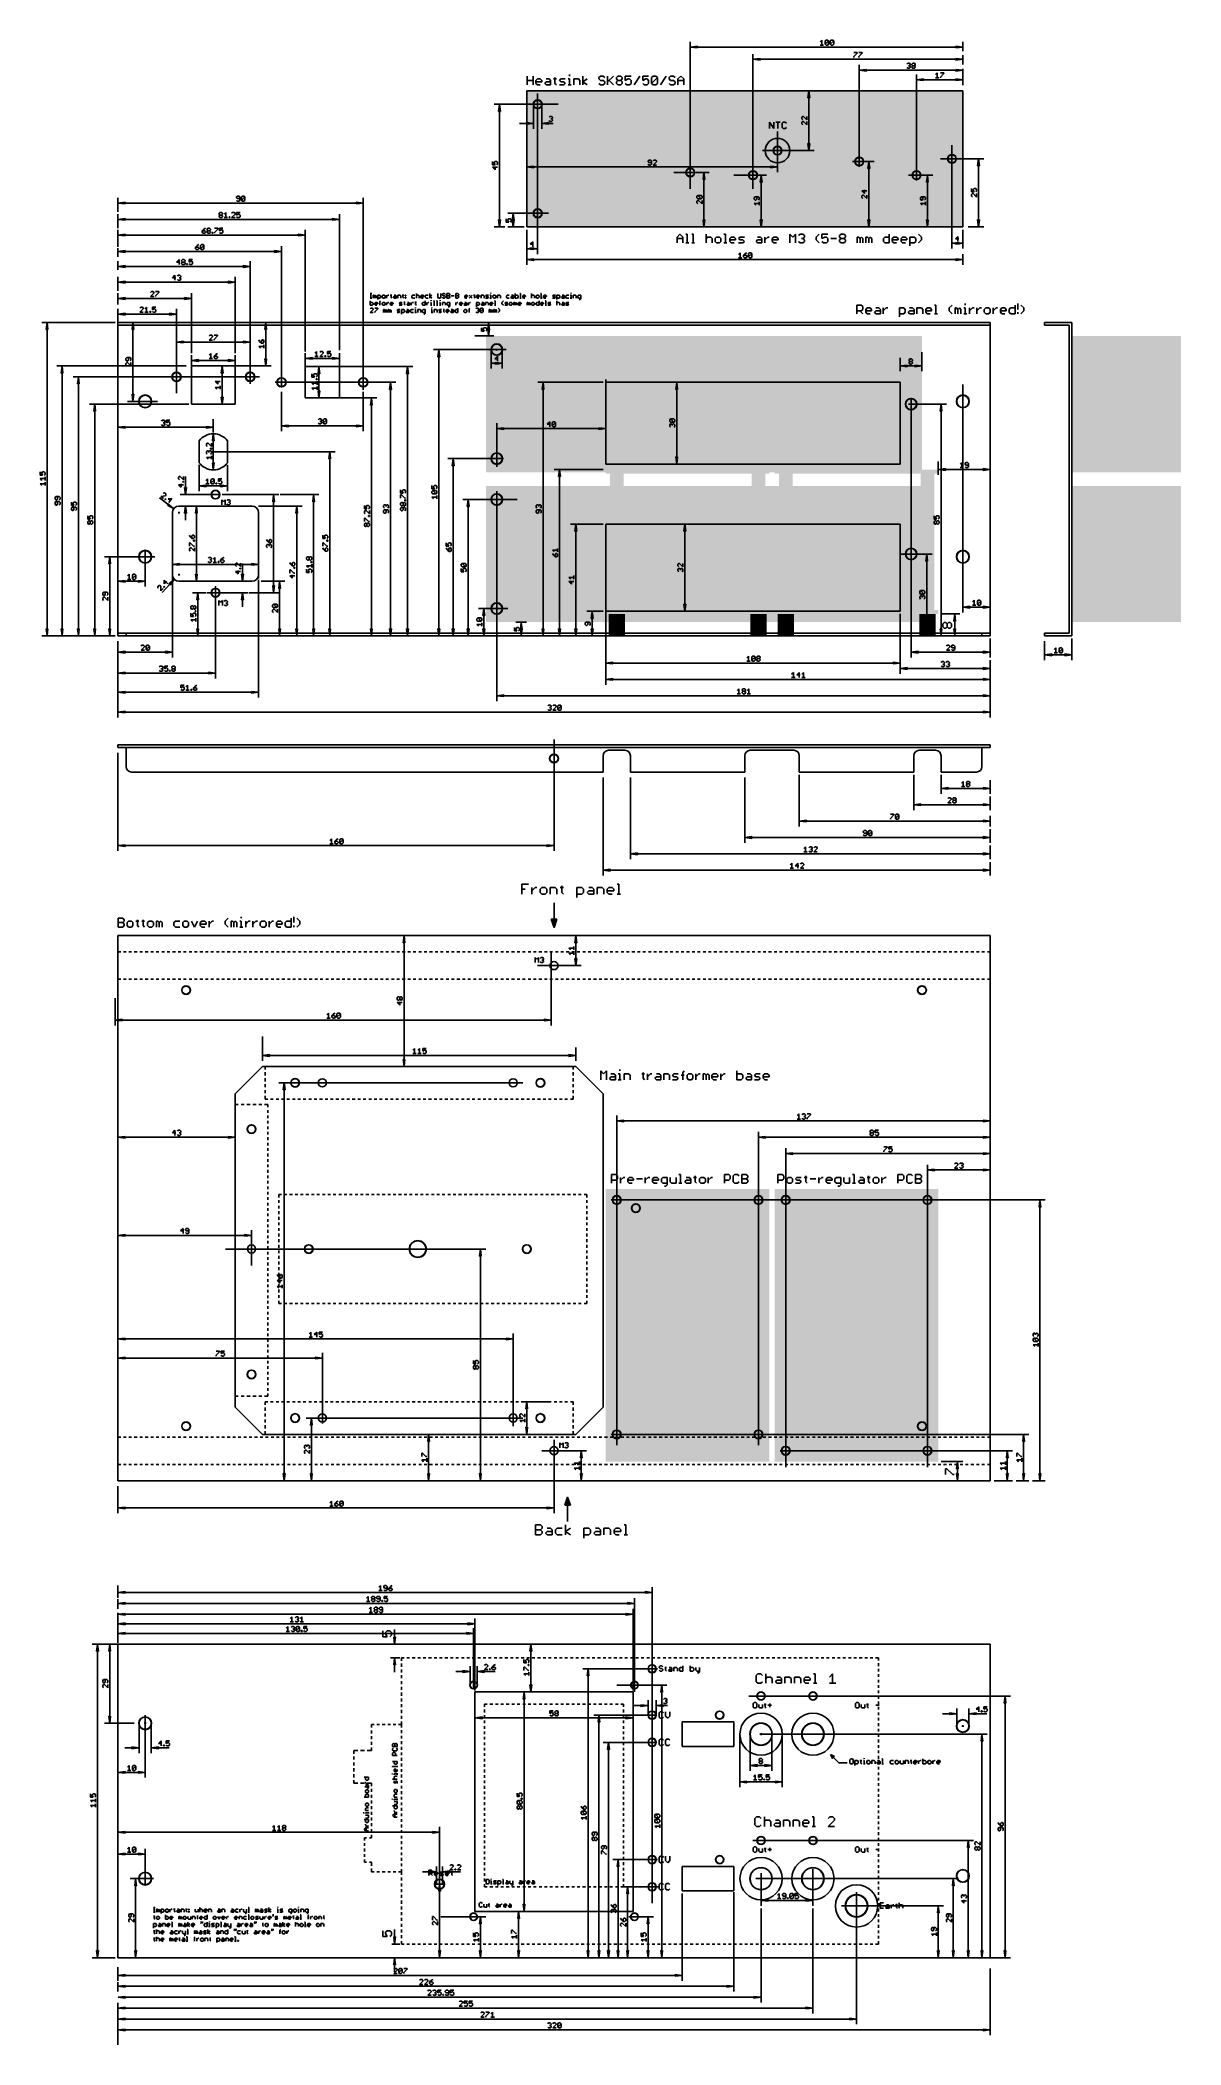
# Model space of a CAD drawing. Extents: x -29 to 390, y -517 to 219.
import ezdxf

# ---------------------------------------------------------------- set-up
doc = ezdxf.new("R2010")
doc.units = 0
for name, color, linetype in [('100', 175, 'CONTINUOUS'), ('101', 213, 'CONTINUOUS'), ('109', 82, 'CONTINUOUS'), ('110', 2, 'CONTINUOUS'), ('111', 253, 'CONTINUOUS'), ('112', 22, 'CONTINUOUS'), ('20', 4, 'CONTINUOUS'), ('29', 2, 'CONTINUOUS'), ('30', 253, 'CONTINUOUS'), ('47', 2, 'CONTINUOUS')]:
    doc.layers.add(name, color=color, linetype=linetype)

# ---------------------------------------------------------------- blocks, each defined once
blk = doc.blocks.new('RECT')
blk.add_solid([(-0.5, -0.5), (0.5, -0.5), (-0.5, 0.5), (0.5, 0.5)])

msp = doc.modelspace()

# ---------------------------------------------------------------- linework, layer by layer
at = {"layer": '100'}
for p, q in [((198.9405, -377.9282), (198.6143, -378.2545)), ((198.6143, -378.2545), (198.6143, -378.5807)), ((198.6143, -378.5807), (198.9405, -378.907)), ((198.9405, -379.8857), (198.6143, -379.5595)), ((199.593, -377.9282), (198.9405, -377.9282)), ((198.9405, -378.907), (199.593, -378.907)), ((199.593, -379.8857), (198.9405, -379.8857)), ((199.9193, -378.2545), (199.593, -377.9282)), ((199.593, -378.907), (199.9193, -379.2332)), ((199.9193, -379.5595), (199.593, -379.8857)), ((199.9193, -379.2332), (199.9193, -379.5595)), ((200.6257, -378.5807), (201.2782, -378.5807)), ((200.9519, -378.2545), (200.9519, -379.5595)), ((200.9519, -379.5595), (201.2782, -379.8857)), ((201.9666, -379.5595), (202.2928, -379.2332)), ((202.2928, -379.8857), (201.9666, -379.5595)), ((202.2928, -378.5807), (202.9453, -378.5807)), ((202.2928, -379.2332), (203.2716, -379.2332)), ((203.2716, -379.8857), (202.2928, -379.8857)), ((202.9453, -378.5807), (203.2716, -378.907)), ((203.2716, -378.907), (203.2716, -379.8857)), ((203.9779, -379.8857), (203.9779, -378.5807)), ((203.9779, -378.5807), (204.9567, -378.5807)), ((204.9567, -378.5807), (205.2829, -378.907)), ((205.2829, -378.907), (205.2829, -379.8857)), ((205.9893, -378.907), (206.3156, -378.5807)), ((205.9893, -379.5595), (205.9893, -378.907)), ((206.3156, -379.8857), (205.9893, -379.5595)), ((206.3156, -378.5807), (207.2943, -378.5807)), ((207.2943, -379.8857), (206.3156, -379.8857)), ((207.2943, -377.9282), (207.2943, -379.8857)), ((210.012, -377.9282), (210.012, -379.8857)), ((210.9908, -378.5807), (210.012, -378.5807)), ((210.012, -379.8857), (210.9908, -379.8857)), ((211.317, -378.907), (210.9908, -378.5807)), ((210.9908, -379.8857), (211.317, -379.5595)), ((211.317, -379.5595), (211.317, -378.907)), ((212.0234, -378.5807), (212.0234, -379.5595)), ((212.0234, -379.5595), (212.3496, -379.8857)), ((212.3496, -379.8857), (213.3284, -379.8857)), ((213.0021, -380.5382), (212.6759, -380.5382)), ((213.3284, -380.2119), (213.0021, -380.5382)), ((213.3284, -378.5807), (213.3284, -380.2119)), ((234.7625, -380.8776), (234.1905, -381.4496)), ((234.1905, -381.4496), (234.1905, -383.7375)), ((235.9065, -380.8776), (234.7625, -380.8776)), ((236.4785, -381.4496), (235.9065, -380.8776)), ((237.6987, -380.8776), (237.6987, -384.3095)), ((237.6987, -382.5935), (238.2707, -382.0215)), ((238.2707, -382.0215), (239.4147, -382.0215)), ((239.4147, -382.0215), (239.9866, -382.5935)), ((241.7789, -382.0215), (242.9229, -382.0215)), ((242.9229, -382.0215), (243.4948, -382.5935)), ((244.7151, -384.3095), (244.7151, -382.0215)), ((244.7151, -382.0215), (246.4311, -382.0215)), ((246.4311, -382.0215), (247.003, -382.5935)), ((248.2233, -384.3095), (248.2233, -382.0215)), ((248.2233, -382.0215), (249.9393, -382.0215)), ((249.9393, -382.0215), (250.5112, -382.5935)), ((251.7315, -382.5935), (252.3035, -382.0215)), ((252.3035, -382.0215), (253.4475, -382.0215)), ((253.4475, -382.0215), (254.0194, -382.5935)), ((255.2397, -380.8776), (255.8117, -380.8776)), ((255.8117, -380.8776), (255.8117, -384.3095)), ((261.0867, -382.0215), (262.2307, -380.8776)), ((262.2307, -380.8776), (262.2307, -384.3095)), ((234.1905, -383.7375), (234.7625, -384.3095)), ((234.7625, -384.3095), (235.9065, -384.3095)), ((235.9065, -384.3095), (236.4785, -383.7375)), ((239.9866, -382.5935), (239.9866, -384.3095)), ((241.2069, -383.7375), (241.7789, -383.1655)), ((241.7789, -384.3095), (241.2069, -383.7375)), ((241.7789, -383.1655), (243.4948, -383.1655)), ((243.4948, -384.3095), (241.7789, -384.3095)), ((243.4948, -382.5935), (243.4948, -384.3095)), ((247.003, -382.5935), (247.003, -384.3095)), ((250.5112, -382.5935), (250.5112, -384.3095)), ((251.7315, -383.7375), (251.7315, -382.5935)), ((254.0194, -383.1655), (251.7315, -383.1655)), ((252.3035, -384.3095), (251.7315, -383.7375)), ((253.4475, -384.3095), (252.3035, -384.3095)), ((254.0194, -382.5935), (254.0194, -383.1655)), ((255.2397, -384.3095), (256.3837, -384.3095)), ((261.0867, -384.3095), (263.3746, -384.3095)), ((198.9914, -394.8096), (198.6016, -395.1994)), ((198.6016, -395.1994), (198.6016, -396.7586)), ((198.6016, -396.7586), (198.9914, -397.1484)), ((199.771, -394.8096), (198.9914, -394.8096)), ((198.9914, -397.1484), (199.771, -397.1484)), ((200.1608, -395.1994), (199.771, -394.8096)), ((199.771, -397.1484), (200.1608, -396.7586)), ((200.9404, -394.8096), (200.9404, -396.3688)), ((200.9404, -396.3688), (201.72, -397.1484)), ((201.72, -397.1484), (202.4996, -396.3688)), ((202.4996, -396.3688), (202.4996, -394.8096)), ((233.4405, -391.4282), (233.1143, -391.7545)), ((233.1143, -391.7545), (233.1143, -393.0595)), ((233.1143, -393.0595), (233.4405, -393.3857)), ((234.093, -391.4282), (233.4405, -391.4282)), ((233.4405, -393.3857), (234.093, -393.3857)), ((234.4193, -391.7545), (234.093, -391.4282)), ((234.093, -393.3857), (234.4193, -393.0595)), ((234.4193, -393.0595), (234.4193, -391.7545)), ((235.1257, -392.0807), (235.1257, -393.0595)), ((235.1257, -393.0595), (235.4519, -393.3857)), ((235.4519, -393.3857), (236.4306, -393.3857)), ((236.4306, -393.3857), (236.4306, -392.0807)), ((237.137, -392.0807), (237.7895, -392.0807)), ((237.4633, -391.7545), (237.4633, -393.0595)), ((237.4633, -393.0595), (237.7895, -393.3857)), ((238.4779, -392.407), (239.7829, -392.407)), ((239.1304, -391.7545), (239.1304, -393.0595)), ((270.986, -391.4282), (270.6598, -391.7545)), ((270.6598, -391.7545), (270.6598, -393.0595)), ((270.6598, -393.0595), (270.986, -393.3857)), ((271.6385, -391.4282), (270.986, -391.4282)), ((270.986, -393.3857), (271.6385, -393.3857)), ((271.9648, -391.7545), (271.6385, -391.4282)), ((271.6385, -393.3857), (271.9648, -393.0595)), ((271.9648, -393.0595), (271.9648, -391.7545)), ((272.6712, -392.0807), (272.6712, -393.0595)), ((272.6712, -393.0595), (272.9974, -393.3857)), ((272.9974, -393.3857), (273.9761, -393.3857)), ((273.9761, -393.3857), (273.9761, -392.0807)), ((274.6825, -392.0807), (275.335, -392.0807)), ((275.0088, -391.7545), (275.0088, -393.0595)), ((275.0088, -393.0595), (275.335, -393.3857)), ((278.0348, -392.407), (279.3398, -392.407)), ((198.9914, -404.8096), (198.6016, -405.1994)), ((198.6016, -405.1994), (198.6016, -406.7586)), ((198.6016, -406.7586), (198.9914, -407.1484)), ((199.771, -404.8096), (198.9914, -404.8096)), ((198.9914, -407.1484), (199.771, -407.1484)), ((200.1608, -405.1994), (199.771, -404.8096)), ((199.771, -407.1484), (200.1608, -406.7586)), ((201.3302, -404.8096), (200.9404, -405.1994)), ((200.9404, -405.1994), (200.9404, -406.7586)), ((200.9404, -406.7586), (201.3302, -407.1484)), ((202.1098, -404.8096), (201.3302, -404.8096)), ((201.3302, -407.1484), (202.1098, -407.1484)), ((202.4996, -405.1994), (202.1098, -404.8096)), ((202.1098, -407.1484), (202.4996, -406.7586)), ((234.2625, -433.3776), (233.6905, -433.9496)), ((233.6905, -433.9496), (233.6905, -436.2375)), ((235.4065, -433.3776), (234.2625, -433.3776)), ((235.9785, -433.9496), (235.4065, -433.3776)), ((237.1987, -433.3776), (237.1987, -436.8095)), ((254.7397, -433.3776), (255.3117, -433.3776)), ((255.3117, -433.3776), (255.3117, -436.8095)), ((261.1587, -433.3776), (260.5867, -433.9496)), ((262.3026, -433.3776), (261.1587, -433.3776)), ((262.8746, -433.9496), (262.3026, -433.3776)), ((262.8746, -434.5215), (262.8746, -433.9496)), ((233.6905, -436.2375), (234.2625, -436.8095)), ((234.2625, -436.8095), (235.4065, -436.8095)), ((235.4065, -436.8095), (235.9785, -436.2375)), ((237.1987, -435.0935), (237.7707, -434.5215)), ((237.7707, -434.5215), (238.9147, -434.5215)), ((238.9147, -434.5215), (239.4866, -435.0935)), ((239.4866, -435.0935), (239.4866, -436.8095)), ((240.7069, -436.2375), (241.2789, -435.6655)), ((241.2789, -436.8095), (240.7069, -436.2375)), ((241.2789, -434.5215), (242.4229, -434.5215)), ((241.2789, -435.6655), (242.9948, -435.6655)), ((242.9948, -436.8095), (241.2789, -436.8095)), ((242.4229, -434.5215), (242.9948, -435.0935)), ((242.9948, -435.0935), (242.9948, -436.8095)), ((244.2151, -436.8095), (244.2151, -434.5215)), ((244.2151, -434.5215), (245.9311, -434.5215)), ((245.9311, -434.5215), (246.503, -435.0935)), ((246.503, -435.0935), (246.503, -436.8095)), ((247.7233, -436.8095), (247.7233, -434.5215)), ((247.7233, -434.5215), (249.4393, -434.5215)), ((249.4393, -434.5215), (250.0112, -435.0935)), ((250.0112, -435.0935), (250.0112, -436.8095)), ((251.2315, -435.0935), (251.8035, -434.5215)), ((251.2315, -436.2375), (251.2315, -435.0935)), ((253.5194, -435.6655), (251.2315, -435.6655)), ((251.8035, -436.8095), (251.2315, -436.2375)), ((251.8035, -434.5215), (252.9475, -434.5215)), ((252.9475, -436.8095), (251.8035, -436.8095)), ((252.9475, -434.5215), (253.5194, -435.0935)), ((253.5194, -435.0935), (253.5194, -435.6655)), ((254.7397, -436.8095), (255.8837, -436.8095)), ((260.5867, -436.8095), (262.8746, -434.5215)), ((262.8746, -436.8095), (260.5867, -436.8095)), ((198.9914, -447.8096), (198.6016, -448.1994)), ((198.6016, -448.1994), (198.6016, -449.7586)), ((199.771, -447.8096), (198.9914, -447.8096)), ((200.1608, -448.1994), (199.771, -447.8096)), ((200.9404, -447.8096), (200.9404, -449.3688)), ((202.4996, -449.3688), (202.4996, -447.8096)), ((233.4405, -444.3282), (233.1143, -444.6545)), ((233.1143, -444.6545), (233.1143, -445.9595)), ((233.1143, -445.9595), (233.4405, -446.2857)), ((234.093, -444.3282), (233.4405, -444.3282)), ((233.4405, -446.2857), (234.093, -446.2857)), ((234.4193, -444.6545), (234.093, -444.3282)), ((234.093, -446.2857), (234.4193, -445.9595)), ((234.4193, -445.9595), (234.4193, -444.6545)), ((235.1257, -444.9807), (235.1257, -445.9595)), ((235.1257, -445.9595), (235.4519, -446.2857)), ((235.4519, -446.2857), (236.4306, -446.2857)), ((236.4306, -446.2857), (236.4306, -444.9807)), ((237.137, -444.9807), (237.7895, -444.9807)), ((237.4633, -444.6545), (237.4633, -445.9595)), ((237.4633, -445.9595), (237.7895, -446.2857)), ((238.4779, -445.307), (239.7829, -445.307)), ((239.1304, -444.6545), (239.1304, -445.9595)), ((270.986, -444.3282), (270.6598, -444.6545)), ((270.6598, -444.6545), (270.6598, -445.9595)), ((270.6598, -445.9595), (270.986, -446.2857)), ((271.6385, -444.3282), (270.986, -444.3282)), ((270.986, -446.2857), (271.6385, -446.2857)), ((271.9648, -444.6545), (271.6385, -444.3282)), ((271.6385, -446.2857), (271.9648, -445.9595)), ((271.9648, -445.9595), (271.9648, -444.6545)), ((272.6712, -444.9807), (272.6712, -445.9595)), ((272.6712, -445.9595), (272.9974, -446.2857)), ((272.9974, -446.2857), (273.9761, -446.2857)), ((273.9761, -446.2857), (273.9761, -444.9807)), ((274.6825, -444.9807), (275.335, -444.9807)), ((275.0088, -444.6545), (275.0088, -445.9595)), ((275.0088, -445.9595), (275.335, -446.2857)), ((278.0348, -445.307), (279.3398, -445.307)), ((114.1143, -454.8857), (114.1143, -452.9282)), ((114.1143, -452.9282), (115.093, -452.9282)), ((115.093, -454.2332), (114.1143, -454.2332)), ((114.7668, -454.2332), (115.4193, -454.8857)), ((115.093, -452.9282), (115.4193, -453.2545)), ((115.4193, -453.907), (115.093, -454.2332)), ((115.4193, -453.2545), (115.4193, -453.907)), ((116.1257, -453.907), (116.4519, -453.5807)), ((116.1257, -454.5595), (116.1257, -453.907)), ((117.4306, -454.2332), (116.1257, -454.2332)), ((116.4519, -454.8857), (116.1257, -454.5595)), ((116.4519, -453.5807), (117.1044, -453.5807)), ((117.1044, -454.8857), (116.4519, -454.8857)), ((117.1044, -453.5807), (117.4306, -453.907)), ((117.4306, -453.907), (117.4306, -454.2332)), ((118.137, -453.907), (118.4633, -453.5807)), ((118.4633, -454.2332), (118.137, -453.907)), ((118.137, -454.8857), (119.1158, -454.8857)), ((118.4633, -453.5807), (119.442, -453.5807)), ((119.1158, -454.2332), (118.4633, -454.2332)), ((119.442, -454.5595), (119.1158, -454.2332)), ((119.1158, -454.8857), (119.442, -454.5595)), ((120.1484, -453.907), (120.4746, -453.5807)), ((120.1484, -454.5595), (120.1484, -453.907)), ((121.4534, -454.2332), (120.1484, -454.2332)), ((120.4746, -454.8857), (120.1484, -454.5595)), ((120.4746, -453.5807), (121.1271, -453.5807)), ((121.1271, -454.8857), (120.4746, -454.8857)), ((121.1271, -453.5807), (121.4534, -453.907)), ((121.4534, -453.907), (121.4534, -454.2332)), ((122.1598, -453.5807), (122.8123, -453.5807)), ((122.486, -453.2545), (122.486, -454.5595)), ((122.486, -454.5595), (122.8123, -454.8857)), ((198.6016, -449.7586), (198.9914, -450.1484)), ((198.9914, -450.1484), (199.771, -450.1484)), ((199.771, -450.1484), (200.1608, -449.7586)), ((200.9404, -449.3688), (201.72, -450.1484)), ((201.72, -450.1484), (202.4996, -449.3688)), ((198.9914, -457.8096), (198.6016, -458.1994)), ((198.6016, -458.1994), (198.6016, -459.7586)), ((198.6016, -459.7586), (198.9914, -460.1484)), ((199.771, -457.8096), (198.9914, -457.8096)), ((198.9914, -460.1484), (199.771, -460.1484)), ((200.1608, -458.1994), (199.771, -457.8096)), ((199.771, -460.1484), (200.1608, -459.7586)), ((201.3302, -457.8096), (200.9404, -458.1994)), ((200.9404, -458.1994), (200.9404, -459.7586)), ((200.9404, -459.7586), (201.3302, -460.1484)), ((202.1098, -457.8096), (201.3302, -457.8096)), ((201.3302, -460.1484), (202.1098, -460.1484)), ((202.4996, -458.1994), (202.1098, -457.8096)), ((202.1098, -460.1484), (202.4996, -459.7586)), ((280.9193, -464.9282), (279.6143, -464.9282)), ((279.6143, -464.9282), (279.6143, -466.8857)), ((279.6143, -465.907), (280.2668, -465.907)), ((279.6143, -466.8857), (280.9193, -466.8857)), ((281.6257, -466.5595), (281.9519, -466.2332)), ((281.9519, -466.8857), (281.6257, -466.5595)), ((281.9519, -465.5807), (282.6044, -465.5807)), ((281.9519, -466.2332), (282.9306, -466.2332)), ((282.9306, -466.8857), (281.9519, -466.8857)), ((282.6044, -465.5807), (282.9306, -465.907)), ((282.9306, -465.907), (282.9306, -466.8857)), ((283.637, -466.8857), (283.637, -465.5807)), ((283.637, -466.2332), (284.2895, -465.5807)), ((284.2895, -465.5807), (284.6158, -465.5807)), ((285.3132, -465.5807), (285.9657, -465.5807)), ((285.6394, -465.2545), (285.6394, -466.5595)), ((285.6394, -466.5595), (285.9657, -466.8857)), ((286.6541, -464.9282), (286.6541, -466.8857)), ((286.6541, -465.907), (286.9803, -465.5807)), ((286.9803, -465.5807), (287.6328, -465.5807)), ((287.6328, -465.5807), (287.9591, -465.907)), ((287.9591, -465.907), (287.9591, -466.8857))]:
    msp.add_line(p, q, dxfattribs=at)
at = {"layer": '101'}
for p, q in [((261.5, -410.5), (262.9, -411.2)), ((262.2, -411.9), (261.5, -410.5)), ((264.5, -413.5), (261.5, -410.5)), ((261.55, -410.6), (261.7, -410.6)), ((261.6, -410.7), (261.9, -410.7)), ((261.65, -410.8), (262.1, -410.8)), ((261.7, -410.9), (262.3, -410.9)), ((261.75, -411), (262.5, -411)), ((261.8, -411.1), (262.7, -411.1)), ((261.85, -411.2), (262.9, -411.2)), ((261.9, -411.3), (262.8, -411.3)), ((261.95, -411.4), (262.7, -411.4)), ((262, -411.5), (262.6, -411.5)), ((262.05, -411.6), (262.5, -411.6)), ((262.1, -411.7), (262.4, -411.7)), ((262.15, -411.8), (262.3, -411.8)), ((262.9, -411.2), (262.2, -411.9)), ((273.7953, -411.7664), (273.7953, -412.0746)), ((267.5, -413.5), (264.5, -413.5)), ((268.8844, -412.0746), (268.5762, -412.3828)), ((268.5762, -412.3828), (268.5762, -413.6156)), ((268.5762, -413.6156), (268.8844, -413.9238)), ((269.5008, -412.0746), (268.8844, -412.0746)), ((268.8844, -413.9238), (269.5008, -413.9238)), ((269.809, -412.3828), (269.5008, -412.0746)), ((269.5008, -413.9238), (269.809, -413.6156)), ((269.809, -413.6156), (269.809, -412.3828)), ((270.4178, -414.5402), (270.4178, -412.691)), ((270.4178, -412.691), (271.3424, -412.691)), ((271.3424, -413.9238), (270.4178, -413.9238)), ((271.3424, -412.691), (271.6506, -412.9992)), ((271.6506, -413.6156), (271.3424, -413.9238)), ((271.6506, -412.9992), (271.6506, -413.6156)), ((272.2593, -412.691), (272.8757, -412.691)), ((272.5675, -412.3828), (272.5675, -413.6156)), ((272.5675, -413.6156), (272.8757, -413.9238)), ((273.4871, -412.691), (273.7953, -412.691)), ((273.4871, -413.9238), (274.1035, -413.9238)), ((273.7953, -412.691), (273.7953, -413.9238)), ((275.023, -412.691), (274.7148, -412.9992)), ((274.7148, -412.9992), (274.7148, -413.6156)), ((274.7148, -413.6156), (275.023, -413.9238)), ((275.6394, -412.691), (275.023, -412.691)), ((275.023, -413.9238), (275.6394, -413.9238)), ((275.9476, -412.9992), (275.6394, -412.691)), ((275.6394, -413.9238), (275.9476, -413.6156)), ((275.9476, -413.6156), (275.9476, -412.9992)), ((276.5563, -413.9238), (276.5563, -412.691)), ((276.5563, -412.691), (277.4809, -412.691)), ((277.4809, -412.691), (277.7891, -412.9992)), ((277.7891, -412.9992), (277.7891, -413.9238)), ((278.3979, -413.6156), (278.7061, -413.3074)), ((278.7061, -413.9238), (278.3979, -413.6156)), ((278.7061, -412.691), (279.3225, -412.691)), ((278.7061, -413.3074), (279.6307, -413.3074)), ((279.6307, -413.9238), (278.7061, -413.9238)), ((279.3225, -412.691), (279.6307, -412.9992)), ((279.6307, -412.9992), (279.6307, -413.9238)), ((280.2395, -412.0746), (280.5477, -412.0746)), ((280.2395, -413.9238), (280.8559, -413.9238)), ((280.5477, -412.0746), (280.5477, -413.9238)), ((283.617, -412.691), (283.3088, -412.9992)), ((283.3088, -412.9992), (283.3088, -413.6156)), ((283.3088, -413.6156), (283.617, -413.9238)), ((284.5416, -412.691), (283.617, -412.691)), ((283.617, -413.9238), (284.5416, -413.9238)), ((285.4585, -412.691), (285.1504, -412.9992)), ((285.1504, -412.9992), (285.1504, -413.6156)), ((285.1504, -413.6156), (285.4585, -413.9238)), ((286.0749, -412.691), (285.4585, -412.691)), ((285.4585, -413.9238), (286.0749, -413.9238)), ((286.3831, -412.9992), (286.0749, -412.691)), ((286.0749, -413.9238), (286.3831, -413.6156)), ((286.3831, -413.6156), (286.3831, -412.9992)), ((286.9919, -412.691), (286.9919, -413.6156)), ((286.9919, -413.6156), (287.3001, -413.9238)), ((287.3001, -413.9238), (288.2247, -413.9238)), ((288.2247, -413.9238), (288.2247, -412.691)), ((288.8335, -413.9238), (288.8335, -412.691)), ((288.8335, -412.691), (289.7581, -412.691)), ((289.7581, -412.691), (290.0663, -412.9992)), ((290.0663, -412.9992), (290.0663, -413.9238)), ((290.6751, -412.691), (291.2915, -412.691)), ((290.9833, -412.3828), (290.9833, -413.6156)), ((290.9833, -413.6156), (291.2915, -413.9238)), ((291.9028, -412.9992), (292.211, -412.691)), ((291.9028, -413.6156), (291.9028, -412.9992)), ((293.1356, -413.3074), (291.9028, -413.3074)), ((292.211, -413.9238), (291.9028, -413.6156)), ((292.211, -412.691), (292.8274, -412.691)), ((292.8274, -413.9238), (292.211, -413.9238)), ((292.8274, -412.691), (293.1356, -412.9992)), ((293.1356, -412.9992), (293.1356, -413.3074)), ((293.7444, -413.9238), (293.7444, -412.691)), ((293.7444, -413.3074), (294.3607, -412.691)), ((294.3607, -412.691), (294.6689, -412.691)), ((295.279, -412.0746), (295.279, -413.9238)), ((296.2036, -412.691), (295.279, -412.691)), ((295.279, -413.9238), (296.2036, -413.9238)), ((296.5118, -412.9992), (296.2036, -412.691)), ((296.2036, -413.9238), (296.5118, -413.6156)), ((296.5118, -413.6156), (296.5118, -412.9992)), ((297.4288, -412.691), (297.1206, -412.9992)), ((297.1206, -412.9992), (297.1206, -413.6156)), ((297.1206, -413.6156), (297.4288, -413.9238)), ((298.0452, -412.691), (297.4288, -412.691)), ((297.4288, -413.9238), (298.0452, -413.9238)), ((298.3534, -412.9992), (298.0452, -412.691)), ((298.0452, -413.9238), (298.3534, -413.6156)), ((298.3534, -413.6156), (298.3534, -412.9992)), ((298.9621, -413.9238), (298.9621, -412.691)), ((298.9621, -413.3074), (299.5785, -412.691)), ((299.5785, -412.691), (299.8867, -412.691)), ((300.4968, -412.9992), (300.805, -412.691)), ((300.4968, -413.6156), (300.4968, -412.9992)), ((301.7296, -413.3074), (300.4968, -413.3074)), ((300.805, -413.9238), (300.4968, -413.6156)), ((300.805, -412.691), (301.4214, -412.691)), ((301.4214, -413.9238), (300.805, -413.9238)), ((301.4214, -412.691), (301.7296, -412.9992)), ((301.7296, -412.9992), (301.7296, -413.3074))]:
    msp.add_line(p, q, dxfattribs=at)
for centre in [(235.95, -403), (255, -403), (235.95, -456), (255, -456), (271, -466)]:
    msp.add_circle(centre, 7.75, dxfattribs=at)
at = {"layer": '109'}
for p, q in [((239.1016, 186.1016), (239.1016, 188.4004)), ((239.1016, 188.4004), (240.6341, 186.1016)), ((240.6341, 186.1016), (240.6341, 188.4004)), ((241.4036, 188.4004), (242.9361, 188.4004)), ((242.1698, 186.1016), (242.1698, 188.4004)), ((244.0887, 188.4004), (243.7055, 188.0172)), ((243.7055, 188.0172), (243.7055, 186.4847)), ((243.7055, 186.4847), (244.0887, 186.1016)), ((244.8549, 188.4004), (244.0887, 188.4004)), ((244.0887, 186.1016), (244.8549, 186.1016)), ((245.238, 188.0172), (244.8549, 188.4004)), ((244.8549, 186.1016), (245.238, 186.4847)), ((302, 8), (308.95, 8)), ((307, 7.935), (306.6808, 5.4)), ((307, 7.935), (306.74, 5.4)), ((307, 7.935), (306.87, 5.4)), ((307, 7.935), (307, 0.065)), ((307.3192, 5.4), (307, 7.935)), ((307.13, 5.4), (307, 7.935)), ((307.26, 5.4), (307, 7.935)), ((302.6319, 4.3589), (303.1692, 4.8962)), ((302.6319, 3.2845), (302.6319, 4.3589)), ((303.1692, 2.7473), (302.6319, 3.2845)), ((303, 0), (308.95, 0)), ((303.1692, 4.8962), (303.7064, 4.8962)), ((303.7064, 2.7473), (303.1692, 2.7473)), ((303.7064, 4.8962), (304.2436, 4.3589)), ((304.2436, 3.2845), (303.7064, 2.7473)), ((304.2436, 4.3589), (304.7808, 4.8962)), ((304.2436, 3.2845), (304.2436, 4.3589)), ((304.7808, 2.7473), (304.2436, 3.2845)), ((304.7808, 4.8962), (305.3181, 4.8962)), ((305.3181, 2.7473), (304.7808, 2.7473)), ((305.3181, 4.8962), (305.8553, 4.3589)), ((305.8553, 3.2845), (305.3181, 2.7473)), ((305.8553, 4.3589), (305.8553, 3.2845)), ((306.6808, 5.4), (307.3192, 5.4)), ((307, 0.065), (306.6808, 2.6)), ((306.6808, 2.6), (307.3192, 2.6)), ((307, 0.065), (306.74, 2.6)), ((307, 0.065), (306.87, 2.6)), ((307.3192, 2.6), (307, 0.065)), ((307.13, 2.6), (307, 0.065)), ((307.26, 2.6), (307, 0.065)), ((181.1397, -200.8603), (181.1397, -197.6369)), ((181.1397, -197.6369), (182.7514, -197.6369)), ((182.7514, -197.6369), (183.2886, -198.1742)), ((183.2886, -198.1742), (183.2886, -199.2486)), ((205.8475, -197.6369), (206.3847, -197.6369)), ((206.3847, -197.6369), (206.3847, -200.8603)), ((211.756, -198.1742), (211.756, -200.3231)), ((222.4984, -200.8603), (222.4984, -197.6369)), ((222.4984, -197.6369), (224.11, -197.6369)), ((224.11, -197.6369), (224.6473, -198.1742)), ((224.6473, -198.1742), (224.6473, -199.2486)), ((226.2583, -197.6369), (225.7211, -198.1742)), ((225.7211, -198.1742), (225.7211, -200.3231)), ((227.3328, -197.6369), (226.2583, -197.6369)), ((227.87, -198.1742), (227.3328, -197.6369)), ((228.9439, -200.8603), (228.9439, -197.6369)), ((228.9439, -197.6369), (230.5555, -197.6369)), ((230.5555, -197.6369), (231.0928, -198.1742)), ((231.0928, -198.1742), (231.0928, -198.7114)), ((242.1397, -200.8603), (242.1397, -197.6369)), ((242.1397, -197.6369), (243.7514, -197.6369)), ((243.7514, -197.6369), (244.2886, -198.1742)), ((244.2886, -198.1742), (244.2886, -199.2486)), ((252.3452, -198.1742), (252.3452, -200.3231)), ((269.5331, -197.6369), (270.0703, -197.6369)), ((270.0703, -197.6369), (270.0703, -200.8603)), ((275.4416, -198.1742), (275.4416, -200.3231)), ((286.184, -200.8603), (286.184, -197.6369)), ((286.184, -197.6369), (287.7957, -197.6369)), ((287.7957, -197.6369), (288.3329, -198.1742)), ((288.3329, -198.1742), (288.3329, -199.2486)), ((289.944, -197.6369), (289.4067, -198.1742)), ((289.4067, -198.1742), (289.4067, -200.3231)), ((291.0184, -197.6369), (289.944, -197.6369)), ((291.5556, -198.1742), (291.0184, -197.6369)), ((292.6295, -200.8603), (292.6295, -197.6369)), ((292.6295, -197.6369), (294.2412, -197.6369)), ((294.2412, -197.6369), (294.7784, -198.1742)), ((294.7784, -198.1742), (294.7784, -198.7114)), ((182.7514, -199.7859), (181.1397, -199.7859)), ((183.2886, -199.2486), (182.7514, -199.7859)), ((184.3625, -200.8603), (184.3625, -198.7114)), ((184.3625, -199.7859), (185.4369, -198.7114)), ((185.4369, -198.7114), (185.9741, -198.7114)), ((187.0481, -199.2486), (187.5853, -198.7114)), ((187.0481, -200.3231), (187.0481, -199.2486)), ((189.197, -199.7859), (187.0481, -199.7859)), ((187.5853, -200.8603), (187.0481, -200.3231)), ((187.5853, -198.7114), (188.6598, -198.7114)), ((188.6598, -200.8603), (187.5853, -200.8603)), ((188.6598, -198.7114), (189.197, -199.2486)), ((189.197, -199.2486), (189.197, -199.7859)), ((190.2708, -199.2486), (192.4197, -199.2486)), ((193.4936, -200.8603), (193.4936, -198.7114)), ((193.4936, -199.7859), (194.568, -198.7114)), ((194.568, -198.7114), (195.1053, -198.7114)), ((196.1792, -199.2486), (196.7164, -198.7114)), ((196.1792, -200.3231), (196.1792, -199.2486)), ((198.3281, -199.7859), (196.1792, -199.7859)), ((196.7164, -200.8603), (196.1792, -200.3231)), ((196.7164, -198.7114), (197.7909, -198.7114)), ((197.7909, -200.8603), (196.7164, -200.8603)), ((197.7909, -198.7114), (198.3281, -199.2486)), ((198.3281, -199.2486), (198.3281, -199.7859)), ((199.9392, -198.7114), (199.402, -199.2486)), ((199.402, -199.2486), (199.402, -200.3231)), ((199.402, -200.3231), (199.9392, -200.8603)), ((201.5509, -198.7114), (199.9392, -198.7114)), ((199.9392, -200.8603), (201.5509, -200.8603)), ((200.4764, -201.9348), (201.0136, -201.9348)), ((201.0136, -201.9348), (201.5509, -201.3975)), ((201.5509, -201.3975), (201.5509, -198.7114)), ((202.6247, -198.7114), (202.6247, -200.3231)), ((202.6247, -200.3231), (203.1619, -200.8603)), ((203.1619, -200.8603), (204.7736, -200.8603)), ((204.7736, -200.8603), (204.7736, -198.7114)), ((205.8475, -200.8603), (206.9219, -200.8603)), ((207.996, -200.3231), (208.5332, -199.7859)), ((208.5332, -200.8603), (207.996, -200.3231)), ((208.5332, -198.7114), (209.6077, -198.7114)), ((208.5332, -199.7859), (210.1449, -199.7859)), ((210.1449, -200.8603), (208.5332, -200.8603)), ((209.6077, -198.7114), (210.1449, -199.2486)), ((210.1449, -199.2486), (210.1449, -200.8603)), ((211.2187, -198.7114), (212.2932, -198.7114)), ((211.756, -200.3231), (212.2932, -200.8603)), ((213.9045, -198.7114), (213.3672, -199.2486)), ((213.3672, -199.2486), (213.3672, -200.3231)), ((213.3672, -200.3231), (213.9045, -200.8603)), ((214.9789, -198.7114), (213.9045, -198.7114)), ((213.9045, -200.8603), (214.9789, -200.8603)), ((215.5161, -199.2486), (214.9789, -198.7114)), ((214.9789, -200.8603), (215.5161, -200.3231)), ((215.5161, -200.3231), (215.5161, -199.2486)), ((216.59, -200.8603), (216.59, -198.7114)), ((216.59, -199.7859), (217.6644, -198.7114)), ((217.6644, -198.7114), (218.2017, -198.7114)), ((224.11, -199.7859), (222.4984, -199.7859)), ((224.6473, -199.2486), (224.11, -199.7859)), ((225.7211, -200.3231), (226.2583, -200.8603)), ((226.2583, -200.8603), (227.3328, -200.8603)), ((227.3328, -200.8603), (227.87, -200.3231)), ((228.9439, -199.2486), (230.5555, -199.2486)), ((230.5555, -200.8603), (228.9439, -200.8603)), ((231.0928, -198.7114), (230.5555, -199.2486)), ((230.5555, -199.2486), (231.0928, -199.7859)), ((231.0928, -200.3231), (230.5555, -200.8603)), ((231.0928, -199.7859), (231.0928, -200.3231)), ((243.7514, -199.7859), (242.1397, -199.7859)), ((244.2886, -199.2486), (243.7514, -199.7859)), ((245.8997, -198.7114), (245.3625, -199.2486)), ((245.3625, -199.2486), (245.3625, -200.3231)), ((245.3625, -200.3231), (245.8997, -200.8603)), ((246.9741, -198.7114), (245.8997, -198.7114)), ((245.8997, -200.8603), (246.9741, -200.8603)), ((247.5114, -199.2486), (246.9741, -198.7114)), ((246.9741, -200.8603), (247.5114, -200.3231)), ((247.5114, -200.3231), (247.5114, -199.2486)), ((248.5852, -199.2486), (249.1224, -198.7114)), ((249.1224, -199.7859), (248.5852, -199.2486)), ((248.5852, -200.8603), (250.1969, -200.8603)), ((249.1224, -198.7114), (250.7341, -198.7114)), ((250.1969, -199.7859), (249.1224, -199.7859)), ((250.7341, -200.3231), (250.1969, -199.7859)), ((250.1969, -200.8603), (250.7341, -200.3231)), ((251.808, -198.7114), (252.8824, -198.7114)), ((252.3452, -200.3231), (252.8824, -200.8603)), ((253.9565, -199.2486), (256.1054, -199.2486)), ((257.1792, -200.8603), (257.1792, -198.7114)), ((257.1792, -199.7859), (258.2537, -198.7114)), ((258.2537, -198.7114), (258.7909, -198.7114)), ((259.8648, -199.2486), (260.4021, -198.7114)), ((259.8648, -200.3231), (259.8648, -199.2486)), ((262.0137, -199.7859), (259.8648, -199.7859)), ((260.4021, -200.8603), (259.8648, -200.3231)), ((260.4021, -198.7114), (261.4765, -198.7114)), ((261.4765, -200.8603), (260.4021, -200.8603)), ((261.4765, -198.7114), (262.0137, -199.2486)), ((262.0137, -199.2486), (262.0137, -199.7859)), ((263.6248, -198.7114), (263.0876, -199.2486)), ((263.0876, -199.2486), (263.0876, -200.3231)), ((263.0876, -200.3231), (263.6248, -200.8603)), ((265.2365, -198.7114), (263.6248, -198.7114)), ((263.6248, -200.8603), (265.2365, -200.8603)), ((264.162, -201.9348), (264.6993, -201.9348)), ((264.6993, -201.9348), (265.2365, -201.3975)), ((265.2365, -201.3975), (265.2365, -198.7114)), ((266.3103, -198.7114), (266.3103, -200.3231)), ((266.3103, -200.3231), (266.8476, -200.8603)), ((266.8476, -200.8603), (268.4592, -200.8603)), ((268.4592, -200.8603), (268.4592, -198.7114)), ((269.5331, -200.8603), (270.6076, -200.8603)), ((271.6816, -200.3231), (272.2188, -199.7859)), ((272.2188, -200.8603), (271.6816, -200.3231)), ((272.2188, -198.7114), (273.2933, -198.7114)), ((272.2188, -199.7859), (273.8305, -199.7859)), ((273.8305, -200.8603), (272.2188, -200.8603)), ((273.2933, -198.7114), (273.8305, -199.2486)), ((273.8305, -199.2486), (273.8305, -200.8603)), ((274.9044, -198.7114), (275.9788, -198.7114)), ((275.4416, -200.3231), (275.9788, -200.8603)), ((277.5901, -198.7114), (277.0529, -199.2486)), ((277.0529, -199.2486), (277.0529, -200.3231)), ((277.0529, -200.3231), (277.5901, -200.8603)), ((278.6645, -198.7114), (277.5901, -198.7114)), ((277.5901, -200.8603), (278.6645, -200.8603)), ((279.2018, -199.2486), (278.6645, -198.7114)), ((278.6645, -200.8603), (279.2018, -200.3231)), ((279.2018, -200.3231), (279.2018, -199.2486)), ((280.2756, -200.8603), (280.2756, -198.7114)), ((280.2756, -199.7859), (281.3501, -198.7114)), ((281.3501, -198.7114), (281.8873, -198.7114)), ((287.7957, -199.7859), (286.184, -199.7859)), ((288.3329, -199.2486), (287.7957, -199.7859)), ((289.4067, -200.3231), (289.944, -200.8603)), ((289.944, -200.8603), (291.0184, -200.8603)), ((291.0184, -200.8603), (291.5556, -200.3231)), ((292.6295, -199.2486), (294.2412, -199.2486)), ((294.2412, -200.8603), (292.6295, -200.8603)), ((294.7784, -198.7114), (294.2412, -199.2486)), ((294.2412, -199.2486), (294.7784, -199.7859)), ((294.7784, -200.3231), (294.2412, -200.8603)), ((294.7784, -199.7859), (294.7784, -200.3231)), ((302, -303), (309.95, -303)), ((303.6319, -307.7527), (303.6319, -305.6038)), ((303.6319, -305.6038), (304.1692, -305.6038)), ((304.1692, -305.6038), (306.3181, -307.7527)), ((306.3181, -307.7527), (306.8553, -307.7527)), ((308, -303.065), (307.6808, -305.6)), ((307.6808, -305.6), (308.3192, -305.6)), ((308, -309.935), (307.6808, -307.4)), ((307.6808, -307.4), (308.3192, -307.4)), ((308, -303.065), (307.74, -305.6)), ((308, -309.935), (307.74, -307.4)), ((308, -303.065), (307.87, -305.6)), ((308, -309.935), (307.87, -307.4)), ((308, -309.935), (308, -303.065)), ((308.3192, -305.6), (308, -303.065)), ((308.13, -305.6), (308, -303.065)), ((308.26, -305.6), (308, -303.065)), ((308.3192, -307.4), (308, -309.935)), ((308.13, -307.4), (308, -309.935)), ((308.26, -307.4), (308, -309.935)), ((309, -310), (306.05, -310)), ((97.1319, -365.1114), (97.1319, -367.2603)), ((97.1319, -367.2603), (98.7436, -367.2603)), ((98.2064, -365.6486), (98.7436, -365.1114)), ((98.2064, -366.1859), (98.2064, -365.6486)), ((98.7436, -367.2603), (98.2064, -366.1859)), ((98.7436, -365.1114), (99.8181, -365.1114)), ((99.8181, -365.1114), (100.3553, -365.6486)), ((100.3553, -366.7231), (99.8181, -367.2603)), ((100.3553, -365.6486), (100.3553, -366.7231)), ((101.5, -369.935), (101.1808, -367.4)), ((101.1808, -367.4), (101.8192, -367.4)), ((101.5, -369.935), (101.24, -367.4)), ((101.5, -369.935), (101.37, -367.4)), ((101.5, -369.935), (101.5, -364.6151)), ((101.8192, -367.4), (101.5, -369.935)), ((101.63, -367.4), (101.5, -369.935)), ((101.76, -367.4), (101.5, -369.935)), ((100, -375), (103.45, -375)), ((100.5, -370), (103.45, -370)), ((101.5, -375.065), (101.1808, -377.6)), ((101.5, -375.065), (101.24, -377.6)), ((101.5, -375.065), (101.37, -377.6)), ((101.5, -375.065), (101.5, -380.2)), ((101.8192, -377.6), (101.5, -375.065)), ((101.63, -377.6), (101.5, -375.065)), ((101.76, -377.6), (101.5, -375.065)), ((105, -375), (104, -375)), ((104, -375), (104, -376.125)), ((107, -375), (106, -375)), ((109, -375), (108, -375)), ((111, -375), (110, -375)), ((113, -375), (112, -375)), ((115, -375), (114, -375)), ((117, -375), (116, -375)), ((119, -375), (118, -375)), ((121, -375), (120, -375)), ((123, -375), (122, -375)), ((125, -375), (124, -375)), ((127, -375), (126, -375)), ((129, -375), (128, -375)), ((131, -375), (130, -375)), ((133, -375), (132, -375)), ((135, -375), (134, -375)), ((137, -375), (136, -375)), ((139, -375), (138, -375)), ((141, -375), (140, -375)), ((143, -375), (142, -375)), ((145, -375), (144, -375)), ((147, -375), (146, -375)), ((149, -375), (148, -375)), ((151, -375), (150, -375)), ((153, -375), (152, -375)), ((155, -375), (154, -375)), ((157, -375), (156, -375)), ((159, -375), (158, -375)), ((161, -375), (160, -375)), ((163, -375), (162, -375)), ((165, -375), (164, -375)), ((167, -375), (166, -375)), ((169, -375), (168, -375)), ((171, -375), (170, -375)), ((173, -375), (172, -375)), ((175, -375), (174, -375)), ((177, -375), (176, -375)), ((179, -375), (178, -375)), ((181, -375), (180, -375)), ((183, -375), (182, -375)), ((185, -375), (184, -375)), ((187, -375), (186, -375)), ((189, -375), (188, -375)), ((191, -375), (190, -375)), ((193, -375), (192, -375)), ((195, -375), (194, -375)), ((197, -375), (196, -375)), ((199, -375), (198, -375)), ((201, -375), (200, -375)), ((203, -375), (202, -375)), ((205, -375), (204, -375)), ((207, -375), (206, -375)), ((209, -375), (208, -375)), ((211, -375), (210, -375)), ((213, -375), (212, -375)), ((215, -375), (214, -375)), ((217, -375), (216, -375)), ((219, -375), (218, -375)), ((221, -375), (220, -375)), ((223, -375), (222, -375)), ((225, -375), (224, -375)), ((227, -375), (226, -375)), ((229, -375), (228, -375)), ((231, -375), (230, -375)), ((233, -375), (232, -375)), ((235, -375), (234, -375)), ((237, -375), (236, -375)), ((239, -375), (238, -375)), ((241, -375), (240, -375)), ((243, -375), (242, -375)), ((245, -375), (244, -375)), ((247, -375), (246, -375)), ((249, -375), (248, -375)), ((251, -375), (250, -375)), ((253, -375), (252, -375)), ((255, -375), (254, -375)), ((257, -375), (256, -375)), ((259, -375), (258, -375)), ((261, -375), (260, -375)), ((263, -375), (262, -375)), ((265, -375), (264, -375)), ((267, -375), (266, -375)), ((269, -375), (268, -375)), ((271, -375), (270, -375)), ((273, -375), (272, -375)), ((275, -375), (274, -375)), ((277, -375), (276, -375)), ((279, -375), (278, -375)), ((279, -376), (279, -375)), ((101.1808, -377.6), (101.8192, -377.6)), ((104, -377.125), (104, -378.25)), ((104, -379.25), (104, -380.375)), ((104, -381.375), (104, -382.5)), ((279, -378), (279, -377)), ((279, -380), (279, -379)), ((279, -382), (279, -381)), ((104, -383.5), (104, -384.625)), ((104, -385.625), (104, -386.75)), ((104, -387.75), (104, -388.875)), ((279, -384), (279, -383)), ((279, -386), (279, -385)), ((279, -388), (279, -387)), ((279, -390), (279, -389)), ((104, -389.875), (104, -391)), ((104, -392), (104, -393.125)), ((104, -394.125), (104, -395.25)), ((104, -396.25), (104, -397.375)), ((279, -392), (279, -391)), ((279, -394), (279, -393)), ((279, -396), (279, -395)), ((279, -398), (279, -397)), ((94, -399.5), (93, -399.5)), ((93, -399.5), (93, -400.6)), ((93, -401.6), (93, -402.7)), ((93, -403.7), (93, -404.8)), ((96, -399.5), (95, -399.5)), ((98, -399.5), (97, -399.5)), ((100, -399.5), (99, -399.5)), ((102, -399.5), (101, -399.5)), ((104, -399.5), (103, -399.5)), ((104, -398.375), (104, -399.5)), ((104, -399.5), (104, -400.537)), ((104, -401.537), (104, -402.5741)), ((104, -403.5741), (104, -404.6111)), ((279, -400), (279, -399)), ((279, -402), (279, -401)), ((279, -404), (279, -403)), ((88, -409), (86.5, -409)), ((86.5, -409), (86.5, -410.1667)), ((86.5, -411.1667), (86.5, -412.3333)), ((90.5, -409), (89, -409)), ((93, -409), (91.5, -409)), ((93, -405.8), (93, -406.9)), ((93, -407.9), (93, -409)), ((100.7968, -406.6887), (101.068, -406.4175)), ((100.7968, -407.5022), (100.7968, -406.6887)), ((102.4238, -407.5022), (100.7968, -407.5022)), ((101.068, -408.0547), (100.7968, -408.3258)), ((100.7968, -408.3258), (100.7968, -408.8682)), ((100.7968, -408.8682), (101.068, -409.1393)), ((100.7968, -409.963), (101.068, -409.6918)), ((100.7968, -410.7765), (100.7968, -409.963)), ((102.4238, -410.7765), (100.7968, -410.7765)), ((101.068, -406.4175), (101.3391, -406.4175)), ((101.068, -409.1393), (102.1526, -409.1393)), ((101.068, -409.6918), (101.6103, -409.6918)), ((101.3391, -406.4175), (101.6103, -406.6887)), ((101.6103, -406.6887), (101.8815, -406.4175)), ((101.6103, -407.5022), (101.6103, -406.6887)), ((101.6103, -409.6918), (101.8815, -409.963)), ((101.8815, -406.4175), (102.1526, -406.4175)), ((101.8815, -409.963), (101.8815, -410.7765)), ((102.1526, -406.4175), (102.4238, -406.6887)), ((102.4238, -408.3258), (102.1526, -408.0547)), ((102.1526, -409.1393), (102.4238, -408.8682)), ((102.4238, -406.6887), (102.4238, -407.5022)), ((102.4238, -408.8682), (102.4238, -408.3258)), ((104, -405.6111), (104, -406.6481)), ((104, -407.6481), (104, -408.6852)), ((104, -409.6852), (104, -410.7222)), ((104, -411.7222), (104, -412.7593)), ((279, -406), (279, -405)), ((279, -408), (279, -407)), ((279, -410), (279, -409)), ((279, -412), (279, -411)), ((86.5, -413.3333), (86.5, -414.5)), ((86.5, -415.5), (86.5, -416.6667)), ((86.5, -417.6667), (86.5, -418.8333)), ((90.2968, -418.7847), (91.9238, -418.7847)), ((90.8391, -419.5982), (90.8391, -418.7847)), ((91.9238, -418.7847), (91.9238, -419.5982)), ((100.5256, -417.5997), (100.7968, -417.5997)), ((100.7968, -412.9661), (102.4238, -412.9661)), ((100.7968, -415.1422), (100.7968, -414.8711)), ((100.7968, -414.8711), (102.4238, -414.8711)), ((101.3391, -413.7796), (101.3391, -412.9661)), ((101.6103, -414.0508), (101.3391, -413.7796)), ((101.3391, -415.9659), (101.6103, -415.6947)), ((101.3391, -416.5082), (101.3391, -415.9659)), ((101.6103, -416.7794), (101.3391, -416.5082)), ((101.3391, -417.8708), (101.3391, -417.5997)), ((101.3391, -417.5997), (102.4238, -417.5997)), ((101.3391, -418.6945), (101.6103, -418.4233)), ((101.3391, -419.2368), (101.3391, -418.6945)), ((101.6103, -419.508), (101.3391, -419.2368)), ((102.1526, -414.0508), (101.6103, -414.0508)), ((101.6103, -415.6947), (101.8815, -415.6947)), ((102.1526, -416.7794), (101.6103, -416.7794)), ((101.6103, -418.4233), (102.4238, -418.4233)), ((101.8815, -415.6947), (101.8815, -416.7794)), ((102.4238, -413.7796), (102.1526, -414.0508)), ((102.4238, -416.5082), (102.1526, -416.7794)), ((102.4238, -412.9661), (102.4238, -413.7796)), ((102.4238, -415.1422), (102.4238, -414.5999)), ((102.4238, -415.9659), (102.4238, -416.5082)), ((102.4238, -417.8708), (102.4238, -417.3285)), ((104, -413.7593), (104, -414.7963)), ((104, -415.7963), (104, -416.8333)), ((104, -417.8333), (104, -418.8704)), ((279, -414), (279, -413)), ((279, -416), (279, -415)), ((279, -418), (279, -417)), ((279, -420), (279, -419)), ((86.5, -419.8333), (86.5, -421)), ((86.5, -421), (88, -421)), ((89, -421), (90.5, -421)), ((90.2968, -426.1451), (91.9238, -426.1451)), ((91.1103, -419.8694), (90.8391, -419.5982)), ((90.8391, -420.6913), (90.8391, -420.4202)), ((91.3815, -421.2337), (90.8391, -420.6913)), ((91.9238, -421.2337), (90.8391, -421.2337)), ((90.8391, -422.0573), (91.1103, -421.7862)), ((90.8391, -422.5997), (90.8391, -422.0573)), ((91.1103, -423.4233), (90.8391, -423.6945)), ((90.8391, -423.6945), (90.8391, -424.2368)), ((90.8391, -424.2368), (91.1103, -424.508)), ((91.1103, -425.0605), (90.8391, -425.3316)), ((90.8391, -425.3316), (90.8391, -426.1451)), ((91.6526, -419.8694), (91.1103, -419.8694)), ((91.1103, -421.7862), (91.9238, -421.7862)), ((91.6526, -423.4233), (91.1103, -423.4233)), ((91.1103, -424.508), (91.6526, -424.508)), ((91.6526, -425.0605), (91.1103, -425.0605)), ((91.3815, -422.5997), (91.3815, -421.7862)), ((91.6526, -422.8708), (91.3815, -422.5997)), ((91.5, -421), (93, -421)), ((91.9238, -419.5982), (91.6526, -419.8694)), ((91.9238, -422.5997), (91.6526, -422.8708)), ((91.9238, -423.6945), (91.6526, -423.4233)), ((91.6526, -424.508), (91.9238, -424.2368)), ((91.9238, -425.3316), (91.6526, -425.0605)), ((91.9238, -421.7862), (91.9238, -422.5997)), ((91.9238, -424.2368), (91.9238, -423.6945)), ((91.9238, -426.1451), (91.9238, -425.3316)), ((93, -421), (93, -422.1)), ((93, -423.1), (93, -424.2)), ((93, -425.2), (93, -426.3)), ((100.7968, -419.508), (102.4238, -419.508)), ((101.3391, -420.874), (101.3391, -420.0605)), ((101.6103, -421.1451), (101.3391, -420.874)), ((101.6103, -423.3348), (101.3391, -423.6059)), ((101.3391, -423.6059), (101.3391, -424.1483)), ((101.3391, -424.1483), (101.6103, -424.4194)), ((101.3391, -425.2431), (101.6103, -424.9719)), ((101.3391, -426.0566), (101.3391, -425.2431)), ((102.4238, -426.0566), (101.3391, -426.0566)), ((101.8815, -420.874), (101.6103, -421.1451)), ((102.1526, -423.3348), (101.6103, -423.3348)), ((101.6103, -424.4194), (102.1526, -424.4194)), ((101.6103, -424.9719), (102.4238, -424.9719)), ((102.1526, -420.0605), (101.8815, -420.3316)), ((101.8815, -420.3316), (101.8815, -420.874)), ((102.4238, -420.3316), (102.1526, -420.0605)), ((102.4238, -423.6059), (102.1526, -423.3348)), ((102.1526, -424.4194), (102.4238, -424.1483)), ((102.4238, -421.1451), (102.4238, -420.3316)), ((102.4238, -424.1483), (102.4238, -423.6059)), ((102.4238, -427.148), (102.4238, -426.6057)), ((104, -419.8704), (104, -420.9074)), ((104, -421.9074), (104, -422.9444)), ((104, -423.9444), (104, -424.9815)), ((104, -425.9815), (104, -427.0185)), ((279, -422), (279, -421)), ((279, -424), (279, -423)), ((279, -426), (279, -425)), ((90.0256, -431.8769), (90.2968, -431.8769)), ((91.1103, -428.3348), (90.8391, -428.6059)), ((90.8391, -428.6059), (90.8391, -429.1483)), ((90.8391, -429.1483), (91.1103, -429.4194)), ((90.8391, -430.2431), (91.1103, -429.9719)), ((90.8391, -431.0566), (90.8391, -430.2431)), ((91.9238, -431.0566), (90.8391, -431.0566)), ((90.8391, -432.148), (90.8391, -431.8769)), ((90.8391, -431.8769), (91.9238, -431.8769)), ((91.9238, -432.7005), (90.8391, -432.7005)), ((90.8391, -433.7852), (91.6526, -433.7852)), ((91.6526, -428.3348), (91.1103, -428.3348)), ((91.1103, -429.4194), (91.6526, -429.4194)), ((91.1103, -429.9719), (91.9238, -429.9719)), ((91.9238, -428.6059), (91.6526, -428.3348)), ((91.6526, -429.4194), (91.9238, -429.1483)), ((91.6526, -433.7852), (91.9238, -433.514)), ((91.9238, -429.1483), (91.9238, -428.6059)), ((91.9238, -432.148), (91.9238, -431.6057)), ((91.9238, -433.514), (91.9238, -432.7005)), ((93, -427.3), (93, -428.4)), ((93, -429.4), (93, -430.5)), ((93, -431.5), (93, -432.6)), ((93, -433.6), (93, -434.7)), ((100.5256, -426.8769), (100.7968, -426.8769)), ((100.7968, -429.3377), (102.4238, -429.3377)), ((100.7968, -432.8815), (101.3391, -432.3391)), ((101.3391, -433.4238), (100.7968, -432.8815)), ((101.3391, -427.148), (101.3391, -426.8769)), ((101.3391, -426.8769), (102.4238, -426.8769)), ((102.4238, -427.7005), (101.3391, -427.7005)), ((101.3391, -428.7852), (102.1526, -428.7852)), ((101.3391, -430.1512), (101.3391, -429.3377)), ((101.6103, -430.4223), (101.3391, -430.1512)), ((101.3391, -431.2443), (101.3391, -430.9732)), ((101.8815, -431.7866), (101.3391, -431.2443)), ((102.4238, -431.7866), (101.3391, -431.7866)), ((101.3391, -432.3391), (102.4238, -432.3391)), ((102.4238, -433.4238), (101.3391, -433.4238)), ((102.1526, -430.4223), (101.6103, -430.4223)), ((101.6103, -433.4238), (101.6103, -432.3391)), ((102.1526, -428.7852), (102.4238, -428.514)), ((102.4238, -430.1512), (102.1526, -430.4223)), ((102.4238, -428.514), (102.4238, -427.7005)), ((102.4238, -429.3377), (102.4238, -430.1512)), ((104, -428.0185), (104, -429.0556)), ((104, -430.0556), (104, -431.0926)), ((104, -432.0926), (104, -433.1296)), ((279, -428), (279, -427)), ((279, -430), (279, -429)), ((279, -432), (279, -431)), ((279, -434), (279, -433)), ((90.2968, -434.3377), (91.9238, -434.3377)), ((90.2968, -437.8815), (90.8391, -437.3391)), ((90.8391, -438.4238), (90.2968, -437.8815)), ((91.25, -441), (90.5, -441)), ((90.5, -441), (90.5, -442)), ((90.8391, -435.1512), (90.8391, -434.3377)), ((91.1103, -435.4223), (90.8391, -435.1512)), ((90.8391, -436.2443), (90.8391, -435.9732)), ((91.3815, -436.7866), (90.8391, -436.2443)), ((91.9238, -436.7866), (90.8391, -436.7866)), ((90.8391, -437.3391), (91.9238, -437.3391)), ((91.9238, -438.4238), (90.8391, -438.4238)), ((91.6526, -435.4223), (91.1103, -435.4223)), ((91.1103, -438.4238), (91.1103, -437.3391)), ((91.9238, -435.1512), (91.6526, -435.4223)), ((91.9238, -434.3377), (91.9238, -435.1512)), ((93, -441), (92.25, -441)), ((93, -435.7), (93, -436.8)), ((93, -437.8), (93, -438.9)), ((93, -439.9), (93, -441)), ((104, -434.1296), (104, -435.1667)), ((104, -436.1667), (104, -437.2037)), ((104, -438.2037), (104, -439.2407)), ((104, -440.2407), (104, -441.2778)), ((279, -436), (279, -435)), ((279, -438), (279, -437)), ((279, -440), (279, -439)), ((279, -442), (279, -441)), ((90.5, -443), (90.5, -444)), ((90.5, -445), (90.5, -446)), ((90.5, -447), (90.5, -448)), ((104, -442.2778), (104, -443.3148)), ((104, -444.3148), (104, -445.3519)), ((104, -446.3519), (104, -447.3889)), ((104, -448.3889), (104, -449.4259)), ((279, -444), (279, -443)), ((279, -446), (279, -445)), ((279, -448), (279, -447)), ((90.5, -449), (90.5, -450)), ((90.5, -450), (91.25, -450)), ((92.25, -450), (93, -450)), ((93, -450), (93, -451.25)), ((93, -452.25), (93, -453.5)), ((93, -453.5), (94, -453.5)), ((95, -453.5), (96, -453.5)), ((97, -453.5), (98, -453.5)), ((99, -453.5), (100, -453.5)), ((101, -453.5), (102, -453.5)), ((103, -453.5), (104, -453.5)), ((104, -450.4259), (104, -451.463)), ((104, -452.463), (104, -453.5)), ((104, -453.5), (104, -454.6154)), ((104, -455.6154), (104, -456.7308)), ((279, -450), (279, -449)), ((279, -452), (279, -451)), ((279, -454), (279, -453)), ((279, -456), (279, -455)), ((104, -457.7308), (104, -458.8462)), ((104, -459.8462), (104, -460.9615)), ((104, -461.9615), (104, -463.0769)), ((279, -458), (279, -457)), ((279, -460), (279, -459)), ((279, -462), (279, -461)), ((279, -464), (279, -463)), ((104, -464.0769), (104, -465.1923)), ((104, -466.1923), (104, -467.3077)), ((104, -468.3077), (104, -469.4231)), ((104, -470.4231), (104, -471.5385)), ((279, -466), (279, -465)), ((279, -468), (279, -467)), ((279, -470), (279, -469)), ((97.1319, -475.1114), (97.1319, -477.2603)), ((97.1319, -477.2603), (98.7436, -477.2603)), ((98.2064, -475.6486), (98.7436, -475.1114)), ((98.2064, -476.1859), (98.2064, -475.6486)), ((98.7436, -477.2603), (98.2064, -476.1859)), ((98.7436, -475.1114), (99.8181, -475.1114)), ((99.8181, -475.1114), (100.3553, -475.6486)), ((100.3553, -476.7231), (99.8181, -477.2603)), ((100.3553, -475.6486), (100.3553, -476.7231)), ((101.5, -479.935), (101.1808, -477.4)), ((101.1808, -477.4), (101.8192, -477.4)), ((101.5, -479.935), (101.24, -477.4)), ((101.5, -479.935), (101.37, -477.4)), ((101.5, -479.935), (101.5, -474.6151)), ((101.8192, -477.4), (101.5, -479.935)), ((101.63, -477.4), (101.5, -479.935)), ((101.76, -477.4), (101.5, -479.935)), ((104, -472.5385), (104, -473.6538)), ((104, -474.6538), (104, -475.7692)), ((104, -476.7692), (104, -477.8846)), ((279, -472), (279, -471)), ((279, -474), (279, -473)), ((279, -476), (279, -475)), ((279, -478), (279, -477)), ((100, -485), (103.45, -485)), ((100.5, -480), (103.45, -480)), ((101.5, -485.065), (101.1808, -487.6)), ((101.5, -485.065), (101.24, -487.6)), ((101.5, -485.065), (101.37, -487.6)), ((101.5, -485.065), (101.5, -490.2)), ((101.8192, -487.6), (101.5, -485.065)), ((101.63, -487.6), (101.5, -485.065)), ((101.76, -487.6), (101.5, -485.065)), ((104, -478.8846), (104, -480)), ((104, -480), (105, -480)), ((106, -480), (107, -480)), ((108, -480), (109, -480)), ((110, -480), (111, -480)), ((112, -480), (113, -480)), ((114, -480), (115, -480)), ((116, -480), (117, -480)), ((118, -480), (119, -480)), ((120, -480), (121, -480)), ((122, -480), (123, -480)), ((124, -480), (125, -480)), ((126, -480), (127, -480)), ((128, -480), (129, -480)), ((130, -480), (131, -480)), ((132, -480), (133, -480)), ((134, -480), (135, -480)), ((136, -480), (137, -480)), ((138, -480), (139, -480)), ((140, -480), (141, -480)), ((142, -480), (143, -480)), ((144, -480), (145, -480)), ((146, -480), (147, -480)), ((148, -480), (149, -480)), ((150, -480), (151, -480)), ((152, -480), (153, -480)), ((154, -480), (155, -480)), ((156, -480), (157, -480)), ((158, -480), (159, -480)), ((160, -480), (161, -480)), ((162, -480), (163, -480)), ((164, -480), (165, -480)), ((166, -480), (167, -480)), ((168, -480), (169, -480)), ((170, -480), (171, -480)), ((172, -480), (173, -480)), ((174, -480), (175, -480)), ((176, -480), (177, -480)), ((178, -480), (179, -480)), ((180, -480), (181, -480)), ((182, -480), (183, -480)), ((184, -480), (185, -480)), ((186, -480), (187, -480)), ((188, -480), (189, -480)), ((190, -480), (191, -480)), ((192, -480), (193, -480)), ((194, -480), (195, -480)), ((196, -480), (197, -480)), ((198, -480), (199, -480)), ((200, -480), (201, -480)), ((202, -480), (203, -480)), ((204, -480), (205, -480)), ((206, -480), (207, -480)), ((208, -480), (209, -480)), ((210, -480), (211, -480)), ((212, -480), (213, -480)), ((214, -480), (215, -480)), ((216, -480), (217, -480)), ((218, -480), (219, -480)), ((220, -480), (221, -480)), ((222, -480), (223, -480)), ((224, -480), (225, -480)), ((226, -480), (227, -480)), ((228, -480), (229, -480)), ((230, -480), (231, -480)), ((232, -480), (233, -480)), ((234, -480), (235, -480)), ((236, -480), (237, -480)), ((238, -480), (239, -480)), ((240, -480), (241, -480)), ((242, -480), (243, -480)), ((244, -480), (245, -480)), ((246, -480), (247, -480)), ((248, -480), (249, -480)), ((250, -480), (251, -480)), ((252, -480), (253, -480)), ((254, -480), (255, -480)), ((256, -480), (257, -480)), ((258, -480), (259, -480)), ((260, -480), (261, -480)), ((262, -480), (263, -480)), ((264, -480), (265, -480)), ((266, -480), (267, -480)), ((268, -480), (269, -480)), ((270, -480), (271, -480)), ((272, -480), (273, -480)), ((274, -480), (275, -480)), ((276, -480), (277, -480)), ((278, -480), (279, -480)), ((279, -480), (279, -479)), ((101.1808, -487.6), (101.8192, -487.6))]:
    msp.add_line(p, q, dxfattribs=at)
msp.add_circle((242, 178), 4.5, dxfattribs=at)
at = {"layer": '111'}
for p, q in [((150, 200), (310, 200)), ((150, 150), (150, 200)), ((150.1397, 202.1397), (150.1397, 205.3631)), ((150.1397, 203.7514), (152.2886, 203.7514)), ((152.2886, 205.3631), (152.2886, 202.1397)), ((153.3625, 203.7514), (153.8997, 204.2886)), ((153.3625, 202.6769), (153.3625, 203.7514)), ((155.5114, 203.2142), (153.3625, 203.2142)), ((153.8997, 202.1397), (153.3625, 202.6769)), ((153.8997, 204.2886), (154.9741, 204.2886)), ((154.9741, 202.1397), (153.8997, 202.1397)), ((154.9741, 204.2886), (155.5114, 203.7514)), ((155.5114, 203.7514), (155.5114, 203.2142)), ((156.5852, 202.6769), (157.1224, 203.2142)), ((157.1224, 202.1397), (156.5852, 202.6769)), ((157.1224, 204.2886), (158.1969, 204.2886)), ((157.1224, 203.2142), (158.7341, 203.2142)), ((158.7341, 202.1397), (157.1224, 202.1397)), ((158.1969, 204.2886), (158.7341, 203.7514)), ((158.7341, 203.7514), (158.7341, 202.1397)), ((159.808, 204.2886), (160.8824, 204.2886)), ((160.3452, 204.8258), (160.3452, 202.6769)), ((160.3452, 202.6769), (160.8824, 202.1397)), ((161.9565, 203.7514), (162.4937, 204.2886)), ((162.4937, 203.2142), (161.9565, 203.7514)), ((161.9565, 202.1397), (163.5681, 202.1397)), ((162.4937, 204.2886), (164.1054, 204.2886)), ((163.5681, 203.2142), (162.4937, 203.2142)), ((164.1054, 202.6769), (163.5681, 203.2142)), ((163.5681, 202.1397), (164.1054, 202.6769)), ((165.1792, 204.2886), (165.7164, 204.2886)), ((165.1792, 202.1397), (166.2537, 202.1397)), ((165.7164, 205.9003), (165.7164, 205.3631)), ((165.7164, 204.2886), (165.7164, 202.1397)), ((167.3277, 202.1397), (167.3277, 204.2886)), ((167.3277, 204.2886), (168.9394, 204.2886)), ((168.9394, 204.2886), (169.4766, 203.7514)), ((169.4766, 203.7514), (169.4766, 202.1397)), ((170.5505, 202.1397), (170.5505, 205.3631)), ((170.5505, 203.2142), (172.1621, 204.2886)), ((172.1621, 202.1397), (170.5505, 203.2142)), ((176.9961, 205.3631), (176.4588, 204.8258)), ((176.4588, 204.8258), (176.4588, 204.2886)), ((176.4588, 204.2886), (176.9961, 203.7514)), ((176.9961, 202.1397), (176.4588, 202.6769)), ((178.0705, 205.3631), (176.9961, 205.3631)), ((176.9961, 203.7514), (178.0705, 203.7514)), ((178.0705, 202.1397), (176.9961, 202.1397)), ((178.6078, 204.8258), (178.0705, 205.3631)), ((178.0705, 203.7514), (178.6078, 203.2142)), ((178.6078, 202.6769), (178.0705, 202.1397)), ((178.6078, 203.2142), (178.6078, 202.6769)), ((179.6816, 205.3631), (179.6816, 202.1397)), ((179.6816, 203.2142), (181.8305, 205.3631)), ((180.2188, 203.7514), (181.8305, 202.1397)), ((182.9044, 204.8258), (183.4416, 205.3631)), ((182.9044, 204.2886), (182.9044, 204.8258)), ((183.4416, 203.7514), (182.9044, 204.2886)), ((182.9044, 203.2142), (183.4416, 203.7514)), ((182.9044, 202.6769), (182.9044, 203.2142)), ((183.4416, 202.1397), (182.9044, 202.6769)), ((183.4416, 205.3631), (184.516, 205.3631)), ((183.4416, 203.7514), (184.516, 203.7514)), ((184.516, 202.1397), (183.4416, 202.1397)), ((184.516, 205.3631), (185.0533, 204.8258)), ((185.0533, 204.2886), (184.516, 203.7514)), ((184.516, 203.7514), (185.0533, 203.2142)), ((185.0533, 202.6769), (184.516, 202.1397)), ((185.0533, 204.8258), (185.0533, 204.2886)), ((185.0533, 203.2142), (185.0533, 202.6769)), ((188.276, 205.3631), (186.1271, 205.3631)), ((186.1271, 205.3631), (186.1271, 203.7514)), ((186.1271, 203.7514), (187.2016, 204.2886)), ((186.6643, 202.1397), (186.1271, 202.6769)), ((187.7388, 202.1397), (186.6643, 202.1397)), ((187.2016, 204.2886), (187.7388, 204.2886)), ((187.7388, 204.2886), (188.276, 203.7514)), ((188.276, 202.6769), (187.7388, 202.1397)), ((188.276, 203.7514), (188.276, 202.6769)), ((189.3499, 202.1397), (191.4988, 205.3631)), ((194.7215, 205.3631), (192.5726, 205.3631)), ((192.5726, 205.3631), (192.5726, 203.7514)), ((192.5726, 203.7514), (193.6471, 204.2886)), ((193.1098, 202.1397), (192.5726, 202.6769)), ((194.1843, 202.1397), (193.1098, 202.1397)), ((193.6471, 204.2886), (194.1843, 204.2886)), ((194.1843, 204.2886), (194.7215, 203.7514)), ((194.7215, 202.6769), (194.1843, 202.1397)), ((194.7215, 203.7514), (194.7215, 202.6769)), ((195.7954, 204.8258), (196.3326, 205.3631)), ((195.7954, 202.6769), (195.7954, 204.8258)), ((195.7954, 202.6769), (197.9443, 204.8258)), ((196.3326, 202.1397), (195.7954, 202.6769)), ((196.3326, 205.3631), (197.407, 205.3631)), ((197.407, 202.1397), (196.3326, 202.1397)), ((197.407, 205.3631), (197.9443, 204.8258)), ((197.9443, 202.6769), (197.407, 202.1397)), ((197.9443, 204.8258), (197.9443, 202.6769)), ((199.0181, 202.1397), (201.167, 205.3631)), ((202.7781, 205.3631), (202.2409, 204.8258)), ((202.2409, 204.8258), (202.2409, 204.2886)), ((202.2409, 204.2886), (202.7781, 203.7514)), ((202.7781, 202.1397), (202.2409, 202.6769)), ((203.8525, 205.3631), (202.7781, 205.3631)), ((202.7781, 203.7514), (203.8525, 203.7514)), ((203.8525, 202.1397), (202.7781, 202.1397)), ((204.3898, 204.8258), (203.8525, 205.3631)), ((203.8525, 203.7514), (204.3898, 203.2142)), ((204.3898, 202.6769), (203.8525, 202.1397)), ((204.3898, 203.2142), (204.3898, 202.6769)), ((205.4636, 204.2886), (206.5381, 205.3631)), ((205.4636, 202.1397), (205.4636, 204.2886)), ((205.4636, 203.7514), (207.6125, 203.7514)), ((206.5381, 205.3631), (207.6125, 204.2886)), ((207.6125, 204.2886), (207.6125, 202.1397)), ((310, 200), (310, 150)), ((310, 150), (150, 150)), ((205.1397, 146.2886), (206.2142, 147.3631)), ((206.2142, 147.3631), (207.2886, 146.2886)), ((208.3625, 147.3631), (208.8997, 147.3631)), ((208.8997, 147.3631), (208.8997, 144.1397)), ((210.511, 147.3631), (211.0482, 147.3631)), ((211.0482, 147.3631), (211.0482, 144.1397)), ((215.8822, 147.3631), (215.8822, 144.1397)), ((222.3277, 147.3631), (222.8649, 147.3631)), ((222.8649, 147.3631), (222.8649, 144.1397)), ((246.4984, 144.1397), (246.4984, 147.3631)), ((246.4984, 147.3631), (247.5728, 146.2886)), ((247.5728, 146.2886), (248.6473, 147.3631)), ((248.6473, 147.3631), (248.6473, 144.1397)), ((249.7211, 146.8258), (250.2583, 147.3631)), ((250.2583, 147.3631), (251.3328, 147.3631)), ((251.3328, 147.3631), (251.87, 146.8258)), ((256.1666, 146.2886), (257.2411, 147.3631)), ((260.464, 147.3631), (258.3151, 147.3631)), ((258.3151, 147.3631), (258.3151, 145.7514)), ((264.7606, 146.8258), (265.2979, 147.3631)), ((265.2979, 147.3631), (266.3723, 147.3631)), ((266.3723, 147.3631), (266.9095, 146.8258)), ((283.0233, 147.3631), (283.0233, 144.1397)), ((294.8399, 146.2886), (293.7654, 147.3631)), ((205.1397, 144.1397), (205.1397, 146.2886)), ((205.1397, 145.7514), (207.2886, 145.7514)), ((207.2886, 146.2886), (207.2886, 144.1397)), ((208.3625, 144.1397), (209.4369, 144.1397)), ((210.511, 144.1397), (211.5854, 144.1397)), ((215.8822, 145.7514), (216.4194, 146.2886)), ((216.4194, 146.2886), (217.4939, 146.2886)), ((217.4939, 146.2886), (218.0311, 145.7514)), ((218.0311, 145.7514), (218.0311, 144.1397)), ((219.6422, 146.2886), (219.105, 145.7514)), ((219.105, 145.7514), (219.105, 144.6769)), ((219.105, 144.6769), (219.6422, 144.1397)), ((220.7166, 146.2886), (219.6422, 146.2886)), ((219.6422, 144.1397), (220.7166, 144.1397)), ((221.2539, 145.7514), (220.7166, 146.2886)), ((220.7166, 144.1397), (221.2539, 144.6769)), ((221.2539, 144.6769), (221.2539, 145.7514)), ((222.3277, 144.1397), (223.4022, 144.1397)), ((224.4762, 145.7514), (225.0134, 146.2886)), ((224.4762, 144.6769), (224.4762, 145.7514)), ((226.6251, 145.2142), (224.4762, 145.2142)), ((225.0134, 144.1397), (224.4762, 144.6769)), ((225.0134, 146.2886), (226.0879, 146.2886)), ((226.0879, 144.1397), (225.0134, 144.1397)), ((226.0879, 146.2886), (226.6251, 145.7514)), ((226.6251, 145.7514), (226.6251, 145.2142)), ((227.699, 145.7514), (228.2362, 146.2886)), ((228.2362, 145.2142), (227.699, 145.7514)), ((227.699, 144.1397), (229.3106, 144.1397)), ((228.2362, 146.2886), (229.8479, 146.2886)), ((229.3106, 145.2142), (228.2362, 145.2142)), ((229.8479, 144.6769), (229.3106, 145.2142)), ((229.3106, 144.1397), (229.8479, 144.6769)), ((234.1445, 144.6769), (234.6817, 145.2142)), ((234.6817, 144.1397), (234.1445, 144.6769)), ((234.6817, 146.2886), (235.7561, 146.2886)), ((234.6817, 145.2142), (236.2934, 145.2142)), ((236.2934, 144.1397), (234.6817, 144.1397)), ((235.7561, 146.2886), (236.2934, 145.7514)), ((236.2934, 145.7514), (236.2934, 144.1397)), ((237.3672, 144.1397), (237.3672, 146.2886)), ((237.3672, 145.2142), (238.4417, 146.2886)), ((238.4417, 146.2886), (238.9789, 146.2886)), ((240.0529, 145.7514), (240.5901, 146.2886)), ((240.0529, 144.6769), (240.0529, 145.7514)), ((242.2018, 145.2142), (240.0529, 145.2142)), ((240.5901, 144.1397), (240.0529, 144.6769)), ((240.5901, 146.2886), (241.6645, 146.2886)), ((241.6645, 144.1397), (240.5901, 144.1397)), ((241.6645, 146.2886), (242.2018, 145.7514)), ((242.2018, 145.7514), (242.2018, 145.2142)), ((250.2583, 144.1397), (249.7211, 144.6769)), ((251.3328, 144.1397), (250.2583, 144.1397)), ((251.3328, 145.7514), (250.7956, 145.7514)), ((251.87, 146.2886), (251.3328, 145.7514)), ((251.3328, 145.7514), (251.87, 145.2142)), ((251.87, 144.6769), (251.3328, 144.1397)), ((251.87, 146.8258), (251.87, 146.2886)), ((251.87, 145.2142), (251.87, 144.6769)), ((256.1666, 145.2142), (256.1666, 146.2886)), ((257.2411, 144.1397), (256.1666, 145.2142)), ((258.3151, 145.7514), (259.3896, 146.2886)), ((258.8523, 144.1397), (258.3151, 144.6769)), ((259.9268, 144.1397), (258.8523, 144.1397)), ((259.3896, 146.2886), (259.9268, 146.2886)), ((259.9268, 146.2886), (260.464, 145.7514)), ((260.464, 144.6769), (259.9268, 144.1397)), ((260.464, 145.7514), (260.464, 144.6769)), ((261.5379, 145.7514), (263.6868, 145.7514)), ((264.7606, 146.2886), (264.7606, 146.8258)), ((265.2979, 145.7514), (264.7606, 146.2886)), ((264.7606, 145.2142), (265.2979, 145.7514)), ((264.7606, 144.6769), (264.7606, 145.2142)), ((265.2979, 144.1397), (264.7606, 144.6769)), ((265.2979, 145.7514), (266.3723, 145.7514)), ((266.3723, 144.1397), (265.2979, 144.1397)), ((266.9095, 146.2886), (266.3723, 145.7514)), ((266.3723, 145.7514), (266.9095, 145.2142)), ((266.9095, 144.6769), (266.3723, 144.1397)), ((266.9095, 146.8258), (266.9095, 146.2886)), ((266.9095, 145.2142), (266.9095, 144.6769)), ((271.2061, 144.1397), (271.2061, 146.2886)), ((271.2061, 146.2886), (271.7434, 146.2886)), ((271.7434, 146.2886), (272.2806, 145.7514)), ((272.2806, 145.7514), (272.8178, 146.2886)), ((272.2806, 145.7514), (272.2806, 144.1397)), ((272.8178, 146.2886), (273.355, 145.7514)), ((273.355, 145.7514), (273.355, 144.1397)), ((274.4289, 144.1397), (274.4289, 146.2886)), ((274.4289, 146.2886), (274.9661, 146.2886)), ((274.9661, 146.2886), (275.5033, 145.7514)), ((275.5033, 145.7514), (276.0406, 146.2886)), ((275.5033, 145.7514), (275.5033, 144.1397)), ((276.0406, 146.2886), (276.5778, 145.7514)), ((276.5778, 145.7514), (276.5778, 144.1397)), ((280.8744, 145.7514), (281.4116, 146.2886)), ((280.8744, 144.6769), (280.8744, 145.7514)), ((281.4116, 144.1397), (280.8744, 144.6769)), ((281.4116, 146.2886), (283.0233, 146.2886)), ((283.0233, 144.1397), (281.4116, 144.1397)), ((284.0971, 145.7514), (284.6344, 146.2886)), ((284.0971, 144.6769), (284.0971, 145.7514)), ((286.246, 145.2142), (284.0971, 145.2142)), ((284.6344, 144.1397), (284.0971, 144.6769)), ((284.6344, 146.2886), (285.7088, 146.2886)), ((285.7088, 144.1397), (284.6344, 144.1397)), ((285.7088, 146.2886), (286.246, 145.7514)), ((286.246, 145.7514), (286.246, 145.2142)), ((287.3199, 145.7514), (287.8571, 146.2886)), ((287.3199, 144.6769), (287.3199, 145.7514)), ((289.4688, 145.2142), (287.3199, 145.2142)), ((287.8571, 144.1397), (287.3199, 144.6769)), ((287.8571, 146.2886), (288.9316, 146.2886)), ((288.9316, 144.1397), (287.8571, 144.1397)), ((288.9316, 146.2886), (289.4688, 145.7514)), ((289.4688, 145.7514), (289.4688, 145.2142)), ((290.5427, 143.0653), (290.5427, 146.2886)), ((290.5427, 146.2886), (292.1543, 146.2886)), ((292.1543, 144.1397), (290.5427, 144.1397)), ((292.1543, 146.2886), (292.6916, 145.7514)), ((292.6916, 144.6769), (292.1543, 144.1397)), ((292.6916, 145.7514), (292.6916, 144.6769)), ((293.7654, 144.1397), (294.8399, 145.2142)), ((294.8399, 145.2142), (294.8399, 146.2886))]:
    msp.add_line(p, q, dxfattribs=at)
at = {"layer": '112'}
for p, q in [((43, -168), (53, -158)), ((54, -158), (53, -158)), ((167, -158), (54, -158)), ((54, -158), (54, -159.1667)), ((54, -160.1667), (54, -161.3333)), ((168, -158), (167, -158)), ((167, -158), (167, -159.1667)), ((167, -160.1667), (167, -161.3333)), ((178, -168), (168, -158)), ((177.1397, -162.8603), (177.1397, -159.6369)), ((177.1397, -159.6369), (178.2142, -160.7114)), ((178.2142, -160.7114), (179.2886, -159.6369)), ((179.2886, -159.6369), (179.2886, -162.8603)), ((180.3625, -162.3231), (180.8997, -161.7859)), ((180.8997, -160.7114), (181.9741, -160.7114)), ((180.8997, -161.7859), (182.5114, -161.7859)), ((181.9741, -160.7114), (182.5114, -161.2486)), ((182.5114, -161.2486), (182.5114, -162.8603)), ((183.5852, -160.7114), (184.1224, -160.7114)), ((184.1224, -159.0997), (184.1224, -159.6369)), ((184.1224, -160.7114), (184.1224, -162.8603)), ((185.7337, -162.8603), (185.7337, -160.7114)), ((185.7337, -160.7114), (187.3454, -160.7114)), ((187.3454, -160.7114), (187.8826, -161.2486)), ((187.8826, -161.2486), (187.8826, -162.8603)), ((192.1792, -160.7114), (193.2537, -160.7114)), ((192.7164, -160.1742), (192.7164, -162.3231)), ((194.3277, -162.8603), (194.3277, -160.7114)), ((194.3277, -161.7859), (195.4022, -160.7114)), ((195.4022, -160.7114), (195.9394, -160.7114)), ((197.0133, -162.3231), (197.5506, -161.7859)), ((197.5506, -160.7114), (198.625, -160.7114)), ((197.5506, -161.7859), (199.1622, -161.7859)), ((198.625, -160.7114), (199.1622, -161.2486)), ((199.1622, -161.2486), (199.1622, -162.8603)), ((200.2361, -162.8603), (200.2361, -160.7114)), ((200.2361, -160.7114), (201.8478, -160.7114)), ((201.8478, -160.7114), (202.385, -161.2486)), ((202.385, -161.2486), (202.385, -162.8603)), ((203.4588, -161.2486), (203.9961, -160.7114)), ((203.9961, -161.7859), (203.4588, -161.2486)), ((203.9961, -160.7114), (205.6078, -160.7114)), ((205.0705, -161.7859), (203.9961, -161.7859)), ((205.6078, -162.3231), (205.0705, -161.7859)), ((206.6816, -161.2486), (207.7561, -161.2486)), ((207.2188, -160.1742), (207.7561, -159.6369)), ((207.2188, -162.8603), (207.2188, -160.1742)), ((209.3673, -160.7114), (208.8301, -161.2486)), ((208.8301, -161.2486), (208.8301, -162.3231)), ((210.4418, -160.7114), (209.3673, -160.7114)), ((210.979, -161.2486), (210.4418, -160.7114)), ((210.979, -162.3231), (210.979, -161.2486)), ((212.0529, -162.8603), (212.0529, -160.7114)), ((212.0529, -161.7859), (213.1273, -160.7114)), ((213.1273, -160.7114), (213.6645, -160.7114)), ((214.7385, -162.8603), (214.7385, -160.7114)), ((214.7385, -160.7114), (215.2757, -160.7114)), ((215.2757, -160.7114), (215.8129, -161.2486)), ((215.8129, -161.2486), (216.3502, -160.7114)), ((215.8129, -161.2486), (215.8129, -162.8603)), ((216.3502, -160.7114), (216.8874, -161.2486)), ((216.8874, -161.2486), (216.8874, -162.8603)), ((217.9612, -161.2486), (218.4985, -160.7114)), ((217.9612, -162.3231), (217.9612, -161.2486)), ((220.1101, -161.7859), (217.9612, -161.7859)), ((218.4985, -160.7114), (219.5729, -160.7114)), ((219.5729, -160.7114), (220.1101, -161.2486)), ((220.1101, -161.2486), (220.1101, -161.7859)), ((221.184, -162.8603), (221.184, -160.7114)), ((221.184, -161.7859), (222.2584, -160.7114)), ((222.2584, -160.7114), (222.7957, -160.7114)), ((227.0924, -159.6369), (227.0924, -162.8603)), ((228.704, -160.7114), (227.0924, -160.7114)), ((229.2413, -161.2486), (228.704, -160.7114)), ((229.2413, -162.3231), (229.2413, -161.2486)), ((230.3151, -162.3231), (230.8523, -161.7859)), ((230.8523, -160.7114), (231.9268, -160.7114)), ((230.8523, -161.7859), (232.464, -161.7859)), ((231.9268, -160.7114), (232.464, -161.2486)), ((232.464, -161.2486), (232.464, -162.8603)), ((233.5379, -161.2486), (234.0751, -160.7114)), ((234.0751, -161.7859), (233.5379, -161.2486)), ((234.0751, -160.7114), (235.6868, -160.7114)), ((235.1496, -161.7859), (234.0751, -161.7859)), ((235.6868, -162.3231), (235.1496, -161.7859)), ((236.7606, -161.2486), (237.2979, -160.7114)), ((236.7606, -162.3231), (236.7606, -161.2486)), ((238.9095, -161.7859), (236.7606, -161.7859)), ((237.2979, -160.7114), (238.3723, -160.7114)), ((238.3723, -160.7114), (238.9095, -161.2486)), ((238.9095, -161.2486), (238.9095, -161.7859)), ((43, -168), (43, -172)), ((54, -162.3333), (54, -163.5)), ((54, -164.5), (54, -165.6667)), ((54, -166.6667), (54, -167.8333)), ((54, -168.8333), (54, -170)), ((167, -162.3333), (167, -163.5)), ((167, -164.5), (167, -165.6667)), ((167, -166.6667), (167, -167.8333)), ((167, -168.8333), (167, -170)), ((178, -168), (178, -283)), ((180.8997, -162.8603), (180.3625, -162.3231)), ((182.5114, -162.8603), (180.8997, -162.8603)), ((183.5852, -162.8603), (184.6597, -162.8603)), ((192.7164, -162.3231), (193.2537, -162.8603)), ((197.5506, -162.8603), (197.0133, -162.3231)), ((199.1622, -162.8603), (197.5506, -162.8603)), ((203.4588, -162.8603), (205.0705, -162.8603)), ((205.0705, -162.8603), (205.6078, -162.3231)), ((208.8301, -162.3231), (209.3673, -162.8603)), ((209.3673, -162.8603), (210.4418, -162.8603)), ((210.4418, -162.8603), (210.979, -162.3231)), ((218.4985, -162.8603), (217.9612, -162.3231)), ((219.5729, -162.8603), (218.4985, -162.8603)), ((227.0924, -162.8603), (228.704, -162.8603)), ((228.704, -162.8603), (229.2413, -162.3231)), ((230.8523, -162.8603), (230.3151, -162.3231)), ((232.464, -162.8603), (230.8523, -162.8603)), ((233.5379, -162.8603), (235.1496, -162.8603)), ((235.1496, -162.8603), (235.6868, -162.3231)), ((237.2979, -162.8603), (236.7606, -162.3231)), ((238.3723, -162.8603), (237.2979, -162.8603)), ((43, -172), (43, -279)), ((43, -172), (44.1667, -172)), ((45.1667, -172), (46.3333, -172)), ((47.3333, -172), (48.5, -172)), ((49.5, -172), (50.6667, -172)), ((51.6667, -172), (52.8333, -172)), ((53.8333, -172), (55, -172)), ((54, -170), (55, -170)), ((55, -173), (55, -172)), ((55, -175), (55, -174)), ((55, -177), (55, -176)), ((56, -170), (57, -170)), ((58, -170), (59, -170)), ((60, -170), (61, -170)), ((62, -170), (63, -170)), ((64, -170), (65, -170)), ((66, -170), (67, -170)), ((68, -170), (69, -170)), ((70, -170), (71, -170)), ((72, -170), (73, -170)), ((74, -170), (75, -170)), ((76, -170), (77, -170)), ((78, -170), (79, -170)), ((80, -170), (81, -170)), ((82, -170), (83, -170)), ((84, -170), (85, -170)), ((86, -170), (87, -170)), ((88, -170), (89, -170)), ((90, -170), (91, -170)), ((92, -170), (93, -170)), ((94, -170), (95, -170)), ((96, -170), (97, -170)), ((98, -170), (99, -170)), ((100, -170), (101, -170)), ((102, -170), (103, -170)), ((104, -170), (105, -170)), ((106, -170), (107, -170)), ((108, -170), (109, -170)), ((110, -170), (111, -170)), ((112, -170), (113, -170)), ((114, -170), (115, -170)), ((116, -170), (117, -170)), ((118, -170), (119, -170)), ((120, -170), (121, -170)), ((122, -170), (123, -170)), ((124, -170), (125, -170)), ((126, -170), (127, -170)), ((128, -170), (129, -170)), ((130, -170), (131, -170)), ((132, -170), (133, -170)), ((134, -170), (135, -170)), ((136, -170), (137, -170)), ((138, -170), (139, -170)), ((140, -170), (141, -170)), ((142, -170), (143, -170)), ((144, -170), (145, -170)), ((146, -170), (147, -170)), ((148, -170), (149, -170)), ((150, -170), (151, -170)), ((152, -170), (153, -170)), ((154, -170), (155, -170)), ((156, -170), (157, -170)), ((158, -170), (159, -170)), ((160, -170), (161, -170)), ((162, -170), (163, -170)), ((164, -170), (165, -170)), ((166, -170), (167, -170)), ((55, -179), (55, -178)), ((55, -181), (55, -180)), ((55, -183), (55, -182)), ((55, -185), (55, -184)), ((55, -187), (55, -186)), ((55, -189), (55, -188)), ((55, -191), (55, -190)), ((55, -193), (55, -192)), ((55, -195), (55, -194)), ((55, -197), (55, -196)), ((55, -199), (55, -198)), ((55, -201), (55, -200)), ((55, -203), (55, -202)), ((55, -205), (55, -204)), ((59, -205), (60, -205)), ((59, -205), (59, -206.05)), ((61, -205), (62, -205)), ((63, -205), (64, -205)), ((65, -205), (66, -205)), ((67, -205), (68, -205)), ((69, -205), (70, -205)), ((71, -205), (72, -205)), ((73, -205), (74, -205)), ((75, -205), (76, -205)), ((77, -205), (78, -205)), ((79, -205), (80, -205)), ((81, -205), (82, -205)), ((83, -205), (84, -205)), ((85, -205), (86, -205)), ((87, -205), (88, -205)), ((89, -205), (90, -205)), ((91, -205), (92, -205)), ((93, -205), (94, -205)), ((95, -205), (96, -205)), ((97, -205), (98, -205)), ((99, -205), (100, -205)), ((101, -205), (102, -205)), ((103, -205), (104, -205)), ((105, -205), (106, -205)), ((107, -205), (108, -205)), ((109, -205), (110, -205)), ((111, -205), (112, -205)), ((113, -205), (114, -205)), ((115, -205), (116, -205)), ((117, -205), (118, -205)), ((119, -205), (120, -205)), ((121, -205), (122, -205)), ((123, -205), (124, -205)), ((125, -205), (126, -205)), ((127, -205), (128, -205)), ((129, -205), (130, -205)), ((131, -205), (132, -205)), ((133, -205), (134, -205)), ((135, -205), (136, -205)), ((137, -205), (138, -205)), ((139, -205), (140, -205)), ((141, -205), (142, -205)), ((143, -205), (144, -205)), ((145, -205), (146, -205)), ((147, -205), (148, -205)), ((149, -205), (150, -205)), ((151, -205), (152, -205)), ((153, -205), (154, -205)), ((155, -205), (156, -205)), ((157, -205), (158, -205)), ((159, -205), (160, -205)), ((161, -205), (162, -205)), ((163, -205), (164, -205)), ((165, -205), (166, -205)), ((167, -205), (168, -205)), ((169, -205), (170, -205)), ((171, -205), (172, -205)), ((172, -205), (172, -206.05)), ((55, -207), (55, -206)), ((55, -209), (55, -208)), ((55, -211), (55, -210)), ((55, -213), (55, -212)), ((59, -207.05), (59, -208.1)), ((59, -209.1), (59, -210.15)), ((59, -211.15), (59, -212.2)), ((59, -213.2), (59, -214.25)), ((172, -207.05), (172, -208.1)), ((172, -209.1), (172, -210.15)), ((172, -211.15), (172, -212.2)), ((172, -213.2), (172, -214.25)), ((55, -215), (55, -214)), ((55, -217), (55, -216)), ((55, -219), (55, -218)), ((55, -221), (55, -220)), ((59, -215.25), (59, -216.3)), ((59, -217.3), (59, -218.35)), ((59, -219.35), (59, -220.4)), ((172, -215.25), (172, -216.3)), ((172, -217.3), (172, -218.35)), ((172, -219.35), (172, -220.4)), ((55, -223), (55, -222)), ((55, -225), (55, -224)), ((55, -227), (55, -226)), ((55, -229), (55, -228)), ((59, -221.4), (59, -222.45)), ((59, -223.45), (59, -224.5)), ((59, -225.5), (59, -226.55)), ((59, -227.55), (59, -228.6)), ((172, -221.4), (172, -222.45)), ((172, -223.45), (172, -224.5)), ((172, -225.5), (172, -226.55)), ((172, -227.55), (172, -228.6)), ((55, -231), (55, -230)), ((55, -233), (55, -232)), ((55, -235), (55, -234)), ((59, -229.6), (59, -230.65)), ((59, -231.65), (59, -232.7)), ((59, -233.7), (59, -234.75)), ((172, -229.6), (172, -230.65)), ((172, -231.65), (172, -232.7)), ((172, -233.7), (172, -234.75)), ((55, -237), (55, -236)), ((55, -239), (55, -238)), ((55, -241), (55, -240)), ((55, -243), (55, -242)), ((59, -235.75), (59, -236.8)), ((59, -237.8), (59, -238.85)), ((59, -239.85), (59, -240.9)), ((59, -241.9), (59, -242.95)), ((172, -235.75), (172, -236.8)), ((172, -237.8), (172, -238.85)), ((172, -239.85), (172, -240.9)), ((172, -241.9), (172, -242.95)), ((55, -245), (55, -244)), ((55, -247), (55, -246)), ((55, -249), (55, -248)), ((55, -251), (55, -250)), ((59, -243.95), (59, -245)), ((59, -245), (60, -245)), ((61, -245), (62, -245)), ((63, -245), (64, -245)), ((65, -245), (66, -245)), ((67, -245), (68, -245)), ((69, -245), (70, -245)), ((71, -245), (72, -245)), ((73, -245), (74, -245)), ((75, -245), (76, -245)), ((77, -245), (78, -245)), ((79, -245), (80, -245)), ((81, -245), (82, -245)), ((83, -245), (84, -245)), ((85, -245), (86, -245)), ((87, -245), (88, -245)), ((89, -245), (90, -245)), ((91, -245), (92, -245)), ((93, -245), (94, -245)), ((95, -245), (96, -245)), ((97, -245), (98, -245)), ((99, -245), (100, -245)), ((101, -245), (102, -245)), ((103, -245), (104, -245)), ((105, -245), (106, -245)), ((107, -245), (108, -245)), ((109, -245), (110, -245)), ((111, -245), (112, -245)), ((113, -245), (114, -245)), ((115, -245), (116, -245)), ((117, -245), (118, -245)), ((119, -245), (120, -245)), ((121, -245), (122, -245)), ((123, -245), (124, -245)), ((125, -245), (126, -245)), ((127, -245), (128, -245)), ((129, -245), (130, -245)), ((131, -245), (132, -245)), ((133, -245), (134, -245)), ((135, -245), (136, -245)), ((137, -245), (138, -245)), ((139, -245), (140, -245)), ((141, -245), (142, -245)), ((143, -245), (144, -245)), ((145, -245), (146, -245)), ((147, -245), (148, -245)), ((149, -245), (150, -245)), ((151, -245), (152, -245)), ((153, -245), (154, -245)), ((155, -245), (156, -245)), ((157, -245), (158, -245)), ((159, -245), (160, -245)), ((161, -245), (162, -245)), ((163, -245), (164, -245)), ((165, -245), (166, -245)), ((167, -245), (168, -245)), ((169, -245), (170, -245)), ((171, -245), (172, -245)), ((172, -243.95), (172, -245)), ((55, -253), (55, -252)), ((55, -255), (55, -254)), ((55, -257), (55, -256)), ((55, -259), (55, -258)), ((55, -261), (55, -260)), ((55, -263), (55, -262)), ((55, -265), (55, -264)), ((55, -267), (55, -266)), ((55, -269), (55, -268)), ((55, -271), (55, -270)), ((55, -273), (55, -272)), ((43, -279), (43, -283)), ((43, -279), (44.1667, -279)), ((45.1667, -279), (46.3333, -279)), ((47.3333, -279), (48.5, -279)), ((49.5, -279), (50.6667, -279)), ((51.6667, -279), (52.8333, -279)), ((53.8333, -279), (55, -279)), ((55, -275), (55, -274)), ((55, -277), (55, -276)), ((55, -279), (55, -278)), ((53, -293), (43, -283)), ((54, -281), (55, -281)), ((54, -281), (54, -282.1667)), ((54, -283.1667), (54, -284.3333)), ((54, -285.3333), (54, -286.5)), ((56, -281), (57, -281)), ((58, -281), (59, -281)), ((60, -281), (61, -281)), ((62, -281), (63, -281)), ((64, -281), (65, -281)), ((66, -281), (67, -281)), ((68, -281), (69, -281)), ((70, -281), (71, -281)), ((72, -281), (73, -281)), ((74, -281), (75, -281)), ((76, -281), (77, -281)), ((78, -281), (79, -281)), ((80, -281), (81, -281)), ((82, -281), (83, -281)), ((84, -281), (85, -281)), ((86, -281), (87, -281)), ((88, -281), (89, -281)), ((90, -281), (91, -281)), ((92, -281), (93, -281)), ((94, -281), (95, -281)), ((96, -281), (97, -281)), ((98, -281), (99, -281)), ((100, -281), (101, -281)), ((102, -281), (103, -281)), ((104, -281), (105, -281)), ((106, -281), (107, -281)), ((108, -281), (109, -281)), ((110, -281), (111, -281)), ((112, -281), (113, -281)), ((114, -281), (115, -281)), ((116, -281), (117, -281)), ((118, -281), (119, -281)), ((120, -281), (121, -281)), ((122, -281), (123, -281)), ((124, -281), (125, -281)), ((126, -281), (127, -281)), ((128, -281), (129, -281)), ((130, -281), (131, -281)), ((132, -281), (133, -281)), ((134, -281), (135, -281)), ((136, -281), (137, -281)), ((138, -281), (139, -281)), ((140, -281), (141, -281)), ((142, -281), (143, -281)), ((144, -281), (145, -281)), ((146, -281), (147, -281)), ((148, -281), (149, -281)), ((150, -281), (151, -281)), ((152, -281), (153, -281)), ((154, -281), (155, -281)), ((156, -281), (157, -281)), ((158, -281), (159, -281)), ((160, -281), (161, -281)), ((162, -281), (163, -281)), ((164, -281), (165, -281)), ((166, -281), (167, -281)), ((167, -281), (167, -282.1667)), ((167, -283.1667), (167, -284.3333)), ((167, -285.3333), (167, -286.5)), ((168, -293), (178, -283)), ((53, -293), (54, -293)), ((54, -287.5), (54, -288.6667)), ((54, -289.6667), (54, -290.8333)), ((54, -291.8333), (54, -293)), ((54, -293), (167, -293)), ((167, -287.5), (167, -288.6667)), ((167, -289.6667), (167, -290.8333)), ((167, -291.8333), (167, -293)), ((167, -293), (168, -293))]:
    msp.add_line(p, q, dxfattribs=at)
at = {"layer": '20'}
for p, q in [((92.5762, 125.5372), (93.1185, 125.5372)), ((92.8474, 123.9102), (92.8474, 125.5372)), ((100.2146, 125.266), (100.2146, 124.1814)), ((104.5803, 125.266), (104.5803, 124.1814)), ((109.4935, 125.5372), (109.4935, 123.9102)), ((114.4049, 123.9102), (114.4049, 125.5372)), ((117.4064, 125.5372), (117.4064, 124.1814)), ((118.4911, 124.1814), (118.4911, 125.5372)), ((119.3147, 125.5372), (119.0436, 125.266)), ((119.0436, 125.266), (119.0436, 124.9949)), ((119.8571, 125.5372), (119.3147, 125.5372)), ((120.1282, 125.266), (119.8571, 125.5372)), ((120.6807, 123.9102), (120.6807, 125.5372)), ((120.6807, 125.5372), (121.4942, 125.5372)), ((121.4942, 125.5372), (121.7654, 125.266)), ((121.7654, 125.266), (121.7654, 124.9949)), ((123.955, 123.9102), (123.955, 125.5372)), ((123.955, 125.5372), (124.7685, 125.5372)), ((124.7685, 125.5372), (125.0397, 125.266)), ((125.0397, 125.266), (125.0397, 124.9949)), ((130.7748, 125.266), (130.7748, 124.1814)), ((136.7777, 125.8084), (136.7777, 125.5372)), ((145.7838, 125.5372), (145.7838, 123.9102)), ((147.4209, 125.5372), (147.6921, 125.5372)), ((147.6921, 125.5372), (147.6921, 123.9102)), ((151.7867, 125.5372), (151.7867, 123.9102)), ((155.061, 125.5372), (155.3322, 125.5372)), ((155.3322, 125.5372), (155.3322, 123.9102)), ((166.2465, 125.8084), (166.2465, 125.5372)), ((92.5762, 123.9102), (93.1185, 123.9102)), ((92.5762, 122.8702), (92.5762, 121.2432)), ((93.3897, 122.3279), (92.5762, 122.3279)), ((92.5762, 121.2432), (93.3897, 121.2432)), ((92.8474, 120.2032), (92.5762, 119.932)), ((92.5762, 118.5762), (93.6609, 119.6609)), ((93.6609, 118.5762), (92.5762, 118.5762)), ((93.3897, 120.2032), (92.8474, 120.2032)), ((93.6609, 122.0567), (93.3897, 122.3279)), ((93.3897, 121.2432), (93.6609, 121.5144)), ((93.6609, 119.932), (93.3897, 120.2032)), ((93.6609, 121.5144), (93.6609, 122.0567)), ((93.6609, 119.6609), (93.6609, 119.932)), ((93.6676, 123.9102), (93.6676, 124.9949)), ((93.6676, 124.9949), (93.9388, 124.9949)), ((93.9388, 124.9949), (94.21, 124.7237)), ((94.21, 124.7237), (94.4811, 124.9949)), ((94.21, 124.7237), (94.21, 123.9102)), ((94.2134, 122.0567), (94.4845, 122.3279)), ((94.2134, 121.5144), (94.2134, 122.0567)), ((95.298, 121.7855), (94.2134, 121.7855)), ((94.4845, 121.2432), (94.2134, 121.5144)), ((94.2134, 120.2032), (95.298, 120.2032)), ((95.298, 119.932), (94.2134, 118.8474)), ((94.2134, 118.8474), (94.2134, 118.5762)), ((94.4811, 124.9949), (94.7523, 124.7237)), ((94.4845, 122.3279), (95.0269, 122.3279)), ((95.0269, 121.2432), (94.4845, 121.2432)), ((94.7523, 124.7237), (94.7523, 123.9102)), ((95.0269, 122.3279), (95.298, 122.0567)), ((95.298, 122.0567), (95.298, 121.7855)), ((95.298, 120.2032), (95.298, 119.932)), ((95.3048, 123.3679), (95.3048, 124.9949)), ((95.3048, 124.9949), (96.1183, 124.9949)), ((96.1183, 123.9102), (95.3048, 123.9102)), ((95.8505, 122.0567), (96.3928, 122.0567)), ((96.1183, 124.9949), (96.3895, 124.7237)), ((96.3895, 124.1814), (96.1183, 123.9102)), ((96.1217, 122.599), (96.3928, 122.8702)), ((96.1217, 121.2432), (96.1217, 122.599)), ((96.3895, 124.7237), (96.3895, 124.1814)), ((97.2131, 124.9949), (96.942, 124.7237)), ((96.942, 124.7237), (96.942, 124.1814)), ((96.942, 124.1814), (97.2131, 123.9102)), ((97.2131, 122.3279), (96.942, 122.0567)), ((96.942, 122.0567), (96.942, 121.5144)), ((96.942, 121.5144), (97.2131, 121.2432)), ((97.7554, 124.9949), (97.2131, 124.9949)), ((97.2131, 123.9102), (97.7554, 123.9102)), ((97.7554, 122.3279), (97.2131, 122.3279)), ((97.2131, 121.2432), (97.7554, 121.2432)), ((97.4877, 118.5762), (97.4877, 119.6609)), ((97.4877, 119.6609), (97.7588, 119.6609)), ((98.0266, 124.7237), (97.7554, 124.9949)), ((97.7554, 123.9102), (98.0266, 124.1814)), ((98.0266, 122.0567), (97.7554, 122.3279)), ((97.7554, 121.2432), (98.0266, 121.5144)), ((97.7588, 119.6609), (98.03, 119.3897)), ((98.0266, 124.1814), (98.0266, 124.7237)), ((98.0266, 121.5144), (98.0266, 122.0567)), ((98.03, 119.3897), (98.3012, 119.6609)), ((98.03, 119.3897), (98.03, 118.5762)), ((98.3012, 119.6609), (98.5723, 119.3897)), ((98.5723, 119.3897), (98.5723, 118.5762)), ((98.5791, 123.9102), (98.5791, 124.9949)), ((98.5791, 124.4525), (99.1214, 124.9949)), ((98.5791, 121.2432), (98.5791, 122.3279)), ((98.5791, 121.7855), (99.1214, 122.3279)), ((99.1214, 124.9949), (99.3926, 124.9949)), ((99.1214, 122.3279), (99.3926, 122.3279)), ((99.1248, 118.5762), (99.1248, 119.6609)), ((99.1248, 119.6609), (99.396, 119.6609)), ((99.396, 119.6609), (99.6672, 119.3897)), ((99.6672, 119.3897), (99.9383, 119.6609)), ((99.6672, 119.3897), (99.6672, 118.5762)), ((99.9383, 119.6609), (100.2095, 119.3897)), ((99.9434, 124.9949), (100.4857, 124.9949)), ((99.9434, 122.0567), (100.2146, 122.3279)), ((99.9434, 121.5144), (99.9434, 122.0567)), ((101.0281, 121.7855), (99.9434, 121.7855)), ((100.2146, 121.2432), (99.9434, 121.5144)), ((100.2095, 119.3897), (100.2095, 118.5762)), ((100.2146, 124.1814), (100.4857, 123.9102)), ((100.2146, 122.3279), (100.7569, 122.3279)), ((100.7569, 121.2432), (100.2146, 121.2432)), ((100.7569, 122.3279), (101.0281, 122.0567)), ((101.0281, 122.0567), (101.0281, 121.7855)), ((101.0348, 124.1814), (101.306, 124.4525)), ((101.306, 123.9102), (101.0348, 124.1814)), ((101.306, 124.9949), (101.8483, 124.9949)), ((101.306, 124.4525), (102.1195, 124.4525)), ((102.1195, 123.9102), (101.306, 123.9102)), ((101.8483, 124.9949), (102.1195, 124.7237)), ((102.1195, 124.7237), (102.1195, 123.9102)), ((102.3991, 119.3897), (102.6703, 119.6609)), ((102.6703, 119.1185), (102.3991, 119.3897)), ((102.3991, 118.5762), (103.2126, 118.5762)), ((102.6703, 119.6609), (103.4838, 119.6609)), ((103.2126, 119.1185), (102.6703, 119.1185)), ((102.672, 123.9102), (102.672, 124.9949)), ((102.672, 124.9949), (103.4855, 124.9949)), ((103.4838, 118.8474), (103.2126, 119.1185)), ((103.2126, 118.5762), (103.4838, 118.8474)), ((103.2177, 122.0567), (103.4889, 122.3279)), ((103.4889, 121.7855), (103.2177, 122.0567)), ((103.2177, 121.2432), (104.0312, 121.2432)), ((103.4855, 124.9949), (103.7567, 124.7237)), ((103.4889, 122.3279), (104.3024, 122.3279)), ((104.0312, 121.7855), (103.4889, 121.7855)), ((103.7567, 124.7237), (103.7567, 123.9102)), ((104.3024, 121.5144), (104.0312, 121.7855)), ((104.0312, 121.2432), (104.3024, 121.5144)), ((104.0363, 118.0339), (104.0363, 119.6609)), ((104.0363, 119.6609), (104.8498, 119.6609)), ((104.8498, 118.5762), (104.0363, 118.5762)), ((104.3092, 124.9949), (104.8515, 124.9949)), ((104.5803, 124.1814), (104.8515, 123.9102)), ((104.8498, 119.6609), (105.121, 119.3897)), ((105.121, 118.8474), (104.8498, 118.5762)), ((104.8549, 122.3279), (105.3972, 122.3279)), ((105.121, 119.3897), (105.121, 118.8474)), ((105.126, 122.599), (105.126, 121.5144)), ((105.126, 121.5144), (105.3972, 121.2432)), ((105.4006, 124.9949), (105.6718, 124.9949)), ((105.4006, 124.7237), (105.4006, 124.9949)), ((105.6718, 124.7237), (105.4006, 124.7237)), ((105.4006, 124.1814), (105.6718, 124.1814)), ((105.4006, 123.9102), (105.4006, 124.1814)), ((105.6718, 123.9102), (105.4006, 123.9102)), ((105.6718, 124.9949), (105.6718, 124.7237)), ((105.6718, 124.1814), (105.6718, 123.9102)), ((105.6735, 118.8474), (105.9446, 119.1185)), ((105.9446, 118.5762), (105.6735, 118.8474)), ((105.9446, 119.6609), (106.4869, 119.6609)), ((105.9446, 119.1185), (106.7581, 119.1185)), ((106.7581, 118.5762), (105.9446, 118.5762)), ((105.9463, 121.5144), (106.2175, 121.7855)), ((106.2175, 121.2432), (105.9463, 121.5144)), ((106.2175, 122.3279), (106.7598, 122.3279)), ((106.2175, 121.7855), (107.031, 121.7855)), ((107.031, 121.2432), (106.2175, 121.2432)), ((106.4869, 119.6609), (106.7581, 119.3897)), ((106.7581, 119.3897), (106.7581, 118.5762)), ((106.7598, 122.3279), (107.031, 122.0567)), ((107.031, 122.0567), (107.031, 121.2432)), ((107.5818, 119.6609), (107.3106, 119.3897)), ((107.3106, 119.3897), (107.3106, 118.8474)), ((107.3106, 118.8474), (107.5818, 118.5762)), ((108.3953, 119.6609), (107.5818, 119.6609)), ((107.5818, 118.5762), (108.3953, 118.5762)), ((107.5835, 121.2432), (107.5835, 122.3279)), ((107.5835, 121.7855), (108.1258, 122.3279)), ((108.1275, 124.9949), (107.8563, 124.7237)), ((107.8563, 124.7237), (107.8563, 124.1814)), ((107.8563, 124.1814), (108.1275, 123.9102)), ((108.1258, 122.3279), (108.397, 122.3279)), ((108.941, 124.9949), (108.1275, 124.9949)), ((108.1275, 123.9102), (108.941, 123.9102)), ((108.9478, 122.3279), (109.4901, 122.3279)), ((108.9478, 119.6609), (109.2189, 119.6609)), ((108.9478, 118.5762), (109.4901, 118.5762)), ((109.2189, 122.599), (109.2189, 121.5144)), ((109.2189, 121.5144), (109.4901, 121.2432)), ((109.2189, 120.4744), (109.2189, 120.2032)), ((109.2189, 119.6609), (109.2189, 118.5762)), ((109.4935, 124.7237), (109.7646, 124.9949)), ((109.7646, 124.9949), (110.307, 124.9949)), ((110.0392, 118.5762), (110.0392, 119.6609)), ((110.0392, 119.6609), (110.8527, 119.6609)), ((110.307, 124.9949), (110.5781, 124.7237)), ((110.5781, 124.7237), (110.5781, 123.9102)), ((110.8527, 119.6609), (111.1239, 119.3897)), ((111.1239, 119.3897), (111.1239, 118.5762)), ((111.1306, 124.7237), (111.4018, 124.9949)), ((111.1306, 124.1814), (111.1306, 124.7237)), ((112.2153, 124.4525), (111.1306, 124.4525)), ((111.4018, 123.9102), (111.1306, 124.1814)), ((111.4018, 124.9949), (111.9441, 124.9949)), ((111.9441, 123.9102), (111.4018, 123.9102)), ((111.6764, 122.0567), (111.9475, 122.3279)), ((111.6764, 121.5144), (111.6764, 122.0567)), ((111.9475, 121.2432), (111.6764, 121.5144)), ((111.9475, 119.6609), (111.6764, 119.3897)), ((111.6764, 119.3897), (111.6764, 118.8474)), ((111.6764, 118.8474), (111.9475, 118.5762)), ((111.9441, 124.9949), (112.2153, 124.7237)), ((111.9475, 122.3279), (112.761, 122.3279)), ((112.761, 121.2432), (111.9475, 121.2432)), ((112.761, 119.6609), (111.9475, 119.6609)), ((111.9475, 118.5762), (112.761, 118.5762)), ((112.2153, 124.7237), (112.2153, 124.4525)), ((112.2187, 118.0339), (112.4899, 118.0339)), ((112.4899, 118.0339), (112.761, 118.305)), ((112.761, 122.8702), (112.761, 121.2432)), ((112.761, 118.305), (112.761, 119.6609)), ((113.039, 124.9949), (112.7678, 124.7237)), ((112.7678, 124.7237), (112.7678, 124.1814)), ((112.7678, 124.1814), (113.039, 123.9102)), ((113.8525, 124.9949), (113.039, 124.9949)), ((113.039, 123.9102), (113.8525, 123.9102)), ((113.3135, 121.2432), (113.3135, 122.3279)), ((113.3135, 121.7855), (113.8558, 122.3279)), ((113.8558, 122.3279), (114.127, 122.3279)), ((114.4049, 124.4525), (115.2184, 124.9949)), ((115.2184, 123.9102), (114.4049, 124.4525)), ((114.6778, 122.3279), (114.949, 122.3279)), ((114.6778, 121.2432), (115.2201, 121.2432)), ((114.949, 123.1414), (114.949, 122.8702)), ((114.949, 122.3279), (114.949, 121.2432)), ((114.9507, 119.6609), (115.2218, 119.6609)), ((114.9507, 118.5762), (115.493, 118.5762)), ((115.2218, 120.4744), (115.2218, 120.2032)), ((115.2218, 119.6609), (115.2218, 118.5762)), ((115.7692, 122.8702), (116.0404, 122.8702)), ((115.7692, 121.2432), (116.3116, 121.2432)), ((116.0404, 122.8702), (116.0404, 121.2432)), ((116.0421, 118.5762), (116.0421, 119.6609)), ((116.0421, 119.6609), (116.8556, 119.6609)), ((116.8556, 119.6609), (117.1268, 119.3897)), ((116.8607, 122.8702), (117.1318, 122.8702)), ((116.8607, 121.2432), (117.403, 121.2432)), ((117.1268, 119.3897), (117.1268, 118.5762)), ((117.1318, 122.8702), (117.1318, 121.2432)), ((117.4064, 124.1814), (117.6776, 123.9102)), ((117.6776, 123.9102), (118.2199, 123.9102)), ((117.6793, 119.3897), (117.9504, 119.6609)), ((117.9504, 119.1185), (117.6793, 119.3897)), ((117.6793, 118.5762), (118.4928, 118.5762)), ((117.9504, 119.6609), (118.7639, 119.6609)), ((118.4928, 119.1185), (117.9504, 119.1185)), ((117.9521, 122.3279), (118.2233, 122.3279)), ((117.9521, 121.2432), (118.4945, 121.2432)), ((118.2199, 123.9102), (118.4911, 124.1814)), ((118.2233, 123.1414), (118.2233, 122.8702)), ((118.2233, 122.3279), (118.2233, 121.2432)), ((118.7639, 118.8474), (118.4928, 119.1185)), ((118.4928, 118.5762), (118.7639, 118.8474)), ((119.0436, 124.9949), (119.3147, 124.7237)), ((119.3147, 123.9102), (119.0436, 124.1814)), ((119.0436, 121.2432), (119.0436, 122.3279)), ((119.0436, 122.3279), (119.8571, 122.3279)), ((119.3147, 124.7237), (119.8571, 124.7237)), ((119.8571, 123.9102), (119.3147, 123.9102)), ((119.3164, 119.6609), (119.8587, 119.6609)), ((119.5876, 119.932), (119.5876, 118.8474)), ((119.5876, 118.8474), (119.8587, 118.5762)), ((119.8571, 124.7237), (120.1282, 124.4525)), ((120.1282, 124.1814), (119.8571, 123.9102)), ((119.8571, 122.3279), (120.1282, 122.0567)), ((120.1282, 124.4525), (120.1282, 124.1814)), ((120.1282, 122.0567), (120.1282, 121.2432)), ((120.4079, 119.3897), (120.679, 119.6609)), ((120.4079, 118.8474), (120.4079, 119.3897)), ((121.4925, 119.1185), (120.4079, 119.1185)), ((120.679, 118.5762), (120.4079, 118.8474)), ((120.679, 119.6609), (121.2214, 119.6609)), ((121.2214, 118.5762), (120.679, 118.5762)), ((120.6807, 124.7237), (121.4942, 124.7237)), ((121.4942, 123.9102), (120.6807, 123.9102)), ((120.9519, 122.3279), (120.6807, 122.0567)), ((120.6807, 122.0567), (120.6807, 121.5144)), ((120.6807, 121.5144), (120.9519, 121.2432)), ((121.7654, 122.3279), (120.9519, 122.3279)), ((120.9519, 121.2432), (121.7654, 121.2432)), ((121.2214, 119.6609), (121.4925, 119.3897)), ((121.223, 120.7009), (121.4942, 120.7009)), ((121.4925, 119.3897), (121.4925, 119.1185)), ((121.7654, 124.9949), (121.4942, 124.7237)), ((121.4942, 124.7237), (121.7654, 124.4525)), ((121.7654, 124.1814), (121.4942, 123.9102)), ((121.4942, 120.7009), (121.7654, 120.972)), ((121.7654, 124.4525), (121.7654, 124.1814)), ((121.7654, 120.972), (121.7654, 122.3279)), ((122.045, 118.8474), (122.3162, 119.1185)), ((122.3162, 118.5762), (122.045, 118.8474)), ((122.3162, 119.6609), (122.8585, 119.6609)), ((122.3162, 119.1185), (123.1297, 119.1185)), ((123.1297, 118.5762), (122.3162, 118.5762)), ((122.3179, 124.7237), (123.4025, 124.7237)), ((122.8585, 119.6609), (123.1297, 119.3897)), ((123.1297, 119.3897), (123.1297, 118.5762)), ((123.6822, 119.3897), (123.9533, 119.6609)), ((123.6822, 118.8474), (123.6822, 119.3897)), ((123.9533, 118.5762), (123.6822, 118.8474)), ((123.9533, 119.6609), (124.7668, 119.6609)), ((124.7668, 118.5762), (123.9533, 118.5762)), ((123.955, 124.7237), (124.7685, 124.7237)), ((124.7685, 123.9102), (123.955, 123.9102)), ((123.955, 121.2432), (123.955, 122.3279)), ((123.955, 121.7855), (124.4974, 122.3279)), ((124.4974, 122.3279), (124.7685, 122.3279)), ((124.7668, 120.2032), (124.7668, 118.5762)), ((125.0397, 124.9949), (124.7685, 124.7237)), ((124.7685, 124.7237), (125.0397, 124.4525)), ((125.0397, 124.1814), (124.7685, 123.9102)), ((125.0397, 124.4525), (125.0397, 124.1814)), ((125.3193, 122.0567), (125.5905, 122.3279)), ((125.3193, 121.5144), (125.3193, 122.0567)), ((126.404, 121.7855), (125.3193, 121.7855)), ((125.5905, 121.2432), (125.3193, 121.5144)), ((125.5905, 122.3279), (126.1328, 122.3279)), ((126.1328, 121.2432), (125.5905, 121.2432)), ((126.1328, 122.3279), (126.404, 122.0567)), ((126.404, 122.0567), (126.404, 121.7855)), ((126.9565, 121.5144), (127.2276, 121.7855)), ((127.2276, 121.2432), (126.9565, 121.5144)), ((127.2276, 119.6609), (126.9565, 119.3897)), ((126.9565, 119.3897), (126.9565, 118.8474)), ((126.9565, 118.8474), (127.2276, 118.5762)), ((127.2276, 122.3279), (127.77, 122.3279)), ((127.2276, 121.7855), (128.0411, 121.7855)), ((128.0411, 121.2432), (127.2276, 121.2432)), ((127.77, 119.6609), (127.2276, 119.6609)), ((127.2276, 118.5762), (127.77, 118.5762)), ((127.2293, 124.7237), (127.5005, 124.9949)), ((127.2293, 124.1814), (127.2293, 124.7237)), ((128.314, 124.4525), (127.2293, 124.4525)), ((127.5005, 123.9102), (127.2293, 124.1814)), ((127.5005, 124.9949), (128.0428, 124.9949)), ((128.0428, 123.9102), (127.5005, 123.9102)), ((127.77, 122.3279), (128.0411, 122.0567)), ((128.0411, 119.3897), (127.77, 119.6609)), ((127.77, 118.5762), (128.0411, 118.8474)), ((128.0411, 122.0567), (128.0411, 121.2432)), ((128.0411, 118.8474), (128.0411, 119.3897)), ((128.0428, 124.9949), (128.314, 124.7237)), ((128.314, 124.7237), (128.314, 124.4525)), ((128.5936, 121.2432), (128.5936, 122.3279)), ((128.5936, 121.7855), (129.136, 122.3279)), ((128.5936, 119.3897), (129.136, 119.3897)), ((128.8648, 119.932), (129.136, 120.2032)), ((128.8648, 118.5762), (128.8648, 119.932)), ((128.8665, 124.9949), (129.9512, 123.9102)), ((128.8665, 123.9102), (129.9512, 124.9949)), ((129.136, 122.3279), (129.4071, 122.3279)), ((130.5037, 124.9949), (131.046, 124.9949)), ((130.7748, 124.1814), (131.046, 123.9102)), ((131.3222, 119.932), (131.5934, 120.2032)), ((131.5934, 118.5762), (131.3222, 118.8474)), ((131.5934, 120.2032), (132.1357, 120.2032)), ((132.1357, 118.5762), (131.5934, 118.5762)), ((131.5951, 124.7237), (131.8663, 124.9949)), ((131.5951, 124.1814), (131.5951, 124.7237)), ((132.6798, 124.4525), (131.5951, 124.4525)), ((131.8663, 123.9102), (131.5951, 124.1814)), ((131.5951, 120.7009), (131.5951, 122.3279)), ((131.5951, 122.3279), (132.4086, 122.3279)), ((132.4086, 121.2432), (131.5951, 121.2432)), ((132.1357, 119.3897), (131.8646, 119.3897)), ((131.8663, 124.9949), (132.4086, 124.9949)), ((132.4086, 123.9102), (131.8663, 123.9102)), ((132.1357, 120.2032), (132.4069, 119.932)), ((132.4069, 119.6609), (132.1357, 119.3897)), ((132.1357, 119.3897), (132.4069, 119.1185)), ((132.4069, 118.8474), (132.1357, 118.5762)), ((132.4069, 119.932), (132.4069, 119.6609)), ((132.4069, 119.1185), (132.4069, 118.8474)), ((132.4086, 124.9949), (132.6798, 124.7237)), ((132.4086, 122.3279), (132.6798, 122.0567)), ((132.6798, 121.5144), (132.4086, 121.2432)), ((132.6798, 124.7237), (132.6798, 124.4525)), ((132.6798, 122.0567), (132.6798, 121.5144)), ((132.9594, 119.932), (133.2305, 120.2032)), ((132.9594, 118.8474), (132.9594, 119.932)), ((132.9594, 118.8474), (134.044, 119.932)), ((133.2305, 118.5762), (132.9594, 118.8474)), ((133.2305, 120.2032), (133.7729, 120.2032)), ((133.7729, 118.5762), (133.2305, 118.5762)), ((133.2322, 123.9102), (133.2322, 124.9949)), ((133.2322, 124.9949), (134.0457, 124.9949)), ((133.2322, 121.5144), (133.5034, 121.7855)), ((133.5034, 121.2432), (133.2322, 121.5144)), ((133.5034, 122.3279), (134.0457, 122.3279)), ((133.5034, 121.7855), (134.3169, 121.7855)), ((134.3169, 121.2432), (133.5034, 121.2432)), ((133.7729, 120.2032), (134.044, 119.932)), ((134.044, 118.8474), (133.7729, 118.5762)), ((134.044, 119.932), (134.044, 118.8474)), ((134.0457, 124.9949), (134.3169, 124.7237)), ((134.0457, 122.3279), (134.3169, 122.0567)), ((134.3169, 124.7237), (134.3169, 123.9102)), ((134.3169, 122.0567), (134.3169, 121.2432)), ((134.8694, 124.7237), (135.1406, 124.9949)), ((135.1406, 124.4525), (134.8694, 124.7237)), ((134.8694, 123.9102), (135.6829, 123.9102)), ((134.8694, 121.2432), (134.8694, 122.3279)), ((134.8694, 122.3279), (135.6829, 122.3279)), ((135.1406, 124.9949), (135.9541, 124.9949)), ((135.6829, 124.4525), (135.1406, 124.4525)), ((135.9541, 124.1814), (135.6829, 124.4525)), ((135.6829, 123.9102), (135.9541, 124.1814)), ((135.6829, 122.3279), (135.9541, 122.0567)), ((135.9541, 122.0567), (135.9541, 121.2432)), ((136.2337, 118.5762), (136.2337, 119.6609)), ((136.2337, 119.6609), (136.5049, 119.6609)), ((136.5049, 119.6609), (136.776, 119.3897)), ((136.5066, 124.9949), (136.7777, 124.9949)), ((136.5066, 123.9102), (137.0489, 123.9102)), ((136.5066, 122.0567), (136.7777, 122.3279)), ((136.5066, 121.5144), (136.5066, 122.0567)), ((137.5912, 121.7855), (136.5066, 121.7855)), ((136.7777, 121.2432), (136.5066, 121.5144)), ((136.776, 119.3897), (137.0472, 119.6609)), ((136.776, 119.3897), (136.776, 118.5762)), ((136.7777, 124.9949), (136.7777, 123.9102)), ((136.7777, 122.3279), (137.3201, 122.3279)), ((137.3201, 121.2432), (136.7777, 121.2432)), ((137.0472, 119.6609), (137.3184, 119.3897)), ((137.3184, 119.3897), (137.3184, 118.5762)), ((137.3201, 122.3279), (137.5912, 122.0567)), ((137.5912, 122.0567), (137.5912, 121.7855)), ((137.8692, 124.9949), (137.598, 124.7237)), ((137.598, 124.7237), (137.598, 124.1814)), ((137.598, 124.1814), (137.8692, 123.9102)), ((138.4115, 124.9949), (137.8692, 124.9949)), ((137.8692, 123.9102), (138.4115, 123.9102)), ((137.8709, 118.5762), (137.8709, 119.6609)), ((137.8709, 119.6609), (138.142, 119.6609)), ((138.142, 119.6609), (138.4132, 119.3897)), ((138.1437, 122.8702), (138.4149, 122.8702)), ((138.1437, 121.2432), (138.686, 121.2432)), ((138.6827, 124.7237), (138.4115, 124.9949)), ((138.4115, 123.9102), (138.6827, 124.1814)), ((138.4132, 119.3897), (138.6843, 119.6609)), ((138.4132, 119.3897), (138.4132, 118.5762)), ((138.4149, 122.8702), (138.4149, 121.2432)), ((138.6827, 124.1814), (138.6827, 124.7237)), ((138.6843, 119.6609), (138.9555, 119.3897)), ((138.9555, 119.3897), (138.9555, 118.5762)), ((139.2352, 123.9102), (139.2352, 124.9949)), ((139.2352, 124.9949), (140.0486, 124.9949)), ((140.0503, 119.6609), (139.508, 120.2032)), ((139.508, 118.5762), (140.0503, 119.1185)), ((140.0486, 124.9949), (140.3198, 124.7237)), ((140.0503, 119.1185), (140.0503, 119.6609)), ((140.3198, 124.7237), (140.3198, 123.9102)), ((140.8723, 122.3279), (141.4146, 122.8702)), ((140.8723, 121.7855), (140.8723, 122.3279)), ((141.4146, 121.2432), (140.8723, 121.7855)), ((141.9637, 122.0567), (142.2349, 122.3279)), ((142.2349, 121.7855), (141.9637, 122.0567)), ((141.9637, 121.2432), (142.7772, 121.2432)), ((142.2349, 122.3279), (143.0484, 122.3279)), ((142.7772, 121.7855), (142.2349, 121.7855)), ((142.7806, 124.9949), (142.5095, 124.7237)), ((142.5095, 124.7237), (142.5095, 124.1814)), ((142.5095, 124.1814), (142.7806, 123.9102)), ((143.0484, 121.5144), (142.7772, 121.7855)), ((142.7772, 121.2432), (143.0484, 121.5144)), ((143.5941, 124.9949), (142.7806, 124.9949)), ((142.7806, 123.9102), (143.5941, 123.9102)), ((143.8721, 122.3279), (143.6009, 122.0567)), ((143.6009, 122.0567), (143.6009, 121.5144)), ((143.6009, 121.5144), (143.8721, 121.2432)), ((144.4144, 122.3279), (143.8721, 122.3279)), ((143.8721, 121.2432), (144.4144, 121.2432)), ((144.1466, 124.1814), (144.4178, 124.4525)), ((144.4178, 123.9102), (144.1466, 124.1814)), ((144.6856, 122.0567), (144.4144, 122.3279)), ((144.4144, 121.2432), (144.6856, 121.5144)), ((144.4178, 124.9949), (144.9601, 124.9949)), ((144.4178, 124.4525), (145.2313, 124.4525)), ((145.2313, 123.9102), (144.4178, 123.9102)), ((144.6856, 121.5144), (144.6856, 122.0567)), ((144.9601, 124.9949), (145.2313, 124.7237)), ((145.2313, 124.7237), (145.2313, 123.9102)), ((145.2381, 121.2432), (145.2381, 122.3279)), ((145.2381, 122.3279), (145.5092, 122.3279)), ((145.5092, 122.3279), (145.7804, 122.0567)), ((145.7804, 122.0567), (146.0516, 122.3279)), ((145.7804, 122.0567), (145.7804, 121.2432)), ((146.5973, 124.9949), (145.7838, 124.9949)), ((145.7838, 123.9102), (146.5973, 123.9102)), ((146.0516, 122.3279), (146.3227, 122.0567)), ((146.3227, 122.0567), (146.3227, 121.2432)), ((146.8684, 124.7237), (146.5973, 124.9949)), ((146.5973, 123.9102), (146.8684, 124.1814)), ((146.8684, 124.1814), (146.8684, 124.7237)), ((146.8752, 122.0567), (147.1464, 122.3279)), ((146.8752, 121.5144), (146.8752, 122.0567)), ((147.9599, 121.7855), (146.8752, 121.7855)), ((147.1464, 121.2432), (146.8752, 121.5144)), ((147.1464, 122.3279), (147.6887, 122.3279)), ((147.6887, 121.2432), (147.1464, 121.2432)), ((147.4209, 123.9102), (147.9633, 123.9102)), ((147.6887, 122.3279), (147.9599, 122.0567)), ((147.9599, 122.0567), (147.9599, 121.7855)), ((148.5124, 124.7237), (148.7835, 124.9949)), ((148.5124, 124.1814), (148.5124, 124.7237)), ((149.597, 124.4525), (148.5124, 124.4525)), ((148.7835, 123.9102), (148.5124, 124.1814)), ((148.7835, 124.9949), (149.3259, 124.9949)), ((149.3259, 123.9102), (148.7835, 123.9102)), ((149.3259, 124.9949), (149.597, 124.7237)), ((149.597, 124.7237), (149.597, 124.4525)), ((150.1495, 121.2432), (150.1495, 122.3279)), ((150.1495, 122.3279), (150.4207, 122.3279)), ((150.4207, 122.3279), (150.6919, 122.0567)), ((150.6919, 122.0567), (150.963, 122.3279)), ((150.6919, 122.0567), (150.6919, 121.2432)), ((150.963, 122.3279), (151.2342, 122.0567)), ((151.2342, 122.0567), (151.2342, 121.2432)), ((151.7867, 124.7237), (152.0578, 124.9949)), ((152.0578, 122.3279), (151.7867, 122.0567)), ((151.7867, 122.0567), (151.7867, 121.5144)), ((151.7867, 121.5144), (152.0578, 121.2432)), ((152.0578, 124.9949), (152.6002, 124.9949)), ((152.6002, 122.3279), (152.0578, 122.3279)), ((152.0578, 121.2432), (152.6002, 121.2432)), ((152.6002, 124.9949), (152.8713, 124.7237)), ((152.8713, 122.0567), (152.6002, 122.3279)), ((152.6002, 121.2432), (152.8713, 121.5144)), ((152.8713, 124.7237), (152.8713, 123.9102)), ((152.8713, 121.5144), (152.8713, 122.0567)), ((153.695, 124.9949), (153.4238, 124.7237)), ((153.4238, 124.7237), (153.4238, 124.1814)), ((153.4238, 124.1814), (153.695, 123.9102)), ((153.4238, 122.0567), (153.695, 122.3279)), ((153.4238, 121.5144), (153.4238, 122.0567)), ((153.695, 121.2432), (153.4238, 121.5144)), ((154.2373, 124.9949), (153.695, 124.9949)), ((153.695, 123.9102), (154.2373, 123.9102)), ((153.695, 122.3279), (154.5085, 122.3279)), ((154.5085, 121.2432), (153.695, 121.2432)), ((154.5085, 124.7237), (154.2373, 124.9949)), ((154.2373, 123.9102), (154.5085, 124.1814)), ((154.5085, 124.1814), (154.5085, 124.7237)), ((154.5085, 122.8702), (154.5085, 121.2432)), ((155.061, 123.9102), (155.6033, 123.9102)), ((155.061, 122.0567), (155.3322, 122.3279)), ((155.061, 121.5144), (155.061, 122.0567)), ((156.1457, 121.7855), (155.061, 121.7855)), ((155.3322, 121.2432), (155.061, 121.5144)), ((155.3322, 122.3279), (155.8745, 122.3279)), ((155.8745, 121.2432), (155.3322, 121.2432)), ((155.8745, 122.3279), (156.1457, 122.0567)), ((156.1457, 122.0567), (156.1457, 121.7855)), ((156.1524, 124.7237), (156.4236, 124.9949)), ((156.1524, 124.1814), (156.1524, 124.7237)), ((157.2371, 124.4525), (156.1524, 124.4525)), ((156.4236, 123.9102), (156.1524, 124.1814)), ((156.4236, 124.9949), (156.9659, 124.9949)), ((156.9659, 123.9102), (156.4236, 123.9102)), ((156.6982, 122.8702), (156.9693, 122.8702)), ((156.6982, 121.2432), (157.2405, 121.2432)), ((156.9659, 124.9949), (157.2371, 124.7237)), ((156.9693, 122.8702), (156.9693, 121.2432)), ((157.2371, 124.7237), (157.2371, 124.4525)), ((157.7896, 122.0567), (158.0608, 122.3279)), ((158.0608, 121.7855), (157.7896, 122.0567)), ((157.7896, 121.2432), (158.6031, 121.2432)), ((158.0608, 122.3279), (158.8743, 122.3279)), ((158.6031, 121.7855), (158.0608, 121.7855)), ((158.8743, 121.5144), (158.6031, 121.7855)), ((158.6031, 121.2432), (158.8743, 121.5144)), ((159.4267, 124.7237), (159.6979, 124.9949)), ((159.6979, 124.4525), (159.4267, 124.7237)), ((159.4267, 123.9102), (160.2402, 123.9102)), ((159.6979, 124.9949), (160.5114, 124.9949)), ((160.2402, 124.4525), (159.6979, 124.4525)), ((160.5114, 124.1814), (160.2402, 124.4525)), ((160.2402, 123.9102), (160.5114, 124.1814)), ((161.0639, 123.3679), (161.0639, 124.9949)), ((161.0639, 124.9949), (161.8774, 124.9949)), ((161.8774, 123.9102), (161.0639, 123.9102)), ((161.0639, 122.8702), (161.0639, 121.2432)), ((161.0639, 122.0567), (161.3351, 122.3279)), ((161.3351, 122.3279), (161.8774, 122.3279)), ((161.8774, 124.9949), (162.1486, 124.7237)), ((162.1486, 124.1814), (161.8774, 123.9102)), ((161.8774, 122.3279), (162.1486, 122.0567)), ((162.1486, 124.7237), (162.1486, 124.1814)), ((162.1486, 122.0567), (162.1486, 121.2432)), ((162.7011, 124.1814), (162.9722, 124.4525)), ((162.9722, 123.9102), (162.7011, 124.1814)), ((162.7011, 121.5144), (162.9722, 121.7855)), ((162.9722, 121.2432), (162.7011, 121.5144)), ((162.9722, 124.9949), (163.5146, 124.9949)), ((162.9722, 124.4525), (163.7857, 124.4525)), ((163.7857, 123.9102), (162.9722, 123.9102)), ((162.9722, 122.3279), (163.5146, 122.3279)), ((162.9722, 121.7855), (163.7857, 121.7855)), ((163.7857, 121.2432), (162.9722, 121.2432)), ((163.5146, 124.9949), (163.7857, 124.7237)), ((163.5146, 122.3279), (163.7857, 122.0567)), ((163.7857, 124.7237), (163.7857, 123.9102)), ((163.7857, 122.0567), (163.7857, 121.2432)), ((164.6094, 124.9949), (164.3382, 124.7237)), ((164.3382, 124.7237), (164.3382, 124.1814)), ((164.3382, 124.1814), (164.6094, 123.9102)), ((164.3382, 122.0567), (164.6094, 122.3279)), ((164.6094, 121.7855), (164.3382, 122.0567)), ((164.3382, 121.2432), (165.1517, 121.2432)), ((165.4229, 124.9949), (164.6094, 124.9949)), ((164.6094, 123.9102), (165.4229, 123.9102)), ((164.6094, 122.3279), (165.4229, 122.3279)), ((165.1517, 121.7855), (164.6094, 121.7855)), ((165.4229, 121.5144), (165.1517, 121.7855)), ((165.1517, 121.2432), (165.4229, 121.5144)), ((165.9754, 124.9949), (166.2465, 124.9949)), ((165.9754, 123.9102), (166.5177, 123.9102)), ((166.2465, 124.9949), (166.2465, 123.9102)), ((167.0668, 123.9102), (167.0668, 124.9949)), ((167.0668, 124.9949), (167.8803, 124.9949)), ((167.8803, 124.9949), (168.1515, 124.7237)), ((168.1515, 124.7237), (168.1515, 123.9102)), ((168.9751, 124.9949), (168.704, 124.7237)), ((168.704, 124.7237), (168.704, 124.1814)), ((168.704, 124.1814), (168.9751, 123.9102)), ((169.7886, 124.9949), (168.9751, 124.9949)), ((168.9751, 123.9102), (169.7886, 123.9102)), ((169.2463, 123.3679), (169.5175, 123.3679)), ((169.5175, 123.3679), (169.7886, 123.639)), ((169.7886, 123.639), (169.7886, 124.9949)), ((271.1397, 118.1397), (271.1397, 121.3631)), ((271.1397, 121.3631), (272.7514, 121.3631)), ((272.7514, 119.2142), (271.1397, 119.2142)), ((272.2142, 119.2142), (273.2886, 118.1397)), ((272.7514, 121.3631), (273.2886, 120.8258)), ((273.2886, 119.7514), (272.7514, 119.2142)), ((273.2886, 120.8258), (273.2886, 119.7514)), ((274.3625, 119.7514), (274.8997, 120.2886)), ((274.3625, 118.6769), (274.3625, 119.7514)), ((276.5114, 119.2142), (274.3625, 119.2142)), ((274.8997, 118.1397), (274.3625, 118.6769)), ((274.8997, 120.2886), (275.9741, 120.2886)), ((275.9741, 118.1397), (274.8997, 118.1397)), ((275.9741, 120.2886), (276.5114, 119.7514)), ((276.5114, 119.7514), (276.5114, 119.2142)), ((277.5852, 118.6769), (278.1224, 119.2142)), ((278.1224, 118.1397), (277.5852, 118.6769)), ((278.1224, 120.2886), (279.1969, 120.2886)), ((278.1224, 119.2142), (279.7341, 119.2142)), ((279.7341, 118.1397), (278.1224, 118.1397)), ((279.1969, 120.2886), (279.7341, 119.7514)), ((279.7341, 119.7514), (279.7341, 118.1397)), ((280.808, 118.1397), (280.808, 120.2886)), ((280.808, 119.2142), (281.8824, 120.2886)), ((281.8824, 120.2886), (282.4196, 120.2886)), ((286.7163, 117.0653), (286.7163, 120.2886)), ((286.7163, 120.2886), (288.328, 120.2886)), ((288.328, 118.1397), (286.7163, 118.1397)), ((288.328, 120.2886), (288.8652, 119.7514)), ((288.8652, 118.6769), (288.328, 118.1397)), ((288.8652, 119.7514), (288.8652, 118.6769)), ((289.9391, 118.6769), (290.4763, 119.2142)), ((290.4763, 118.1397), (289.9391, 118.6769)), ((290.4763, 120.2886), (291.5508, 120.2886)), ((290.4763, 119.2142), (292.088, 119.2142)), ((292.088, 118.1397), (290.4763, 118.1397)), ((291.5508, 120.2886), (292.088, 119.7514)), ((292.088, 119.7514), (292.088, 118.1397)), ((293.1618, 118.1397), (293.1618, 120.2886)), ((293.1618, 120.2886), (294.7735, 120.2886)), ((294.7735, 120.2886), (295.3108, 119.7514)), ((295.3108, 119.7514), (295.3108, 118.1397)), ((296.3846, 119.7514), (296.9218, 120.2886)), ((296.3846, 118.6769), (296.3846, 119.7514)), ((298.5335, 119.2142), (296.3846, 119.2142)), ((296.9218, 118.1397), (296.3846, 118.6769)), ((296.9218, 120.2886), (297.9963, 120.2886)), ((297.9963, 118.1397), (296.9218, 118.1397)), ((297.9963, 120.2886), (298.5335, 119.7514)), ((298.5335, 119.7514), (298.5335, 119.2142)), ((299.6074, 121.3631), (300.1446, 121.3631)), ((299.6074, 118.1397), (300.6818, 118.1397)), ((300.1446, 121.3631), (300.1446, 118.1397)), ((304.9786, 120.2886), (306.0531, 121.3631)), ((304.9786, 119.2142), (304.9786, 120.2886)), ((306.0531, 118.1397), (304.9786, 119.2142)), ((307.1271, 118.1397), (307.1271, 120.2886)), ((307.1271, 120.2886), (307.6643, 120.2886)), ((307.6643, 120.2886), (308.2016, 119.7514)), ((308.2016, 119.7514), (308.7388, 120.2886)), ((308.2016, 119.7514), (308.2016, 118.1397)), ((308.7388, 120.2886), (309.276, 119.7514)), ((309.276, 119.7514), (309.276, 118.1397)), ((310.3499, 120.2886), (310.8871, 120.2886)), ((310.3499, 118.1397), (311.4243, 118.1397)), ((310.8871, 121.9003), (310.8871, 121.3631)), ((310.8871, 120.2886), (310.8871, 118.1397)), ((312.4984, 118.1397), (312.4984, 120.2886)), ((312.4984, 119.2142), (313.5728, 120.2886)), ((313.5728, 120.2886), (314.11, 120.2886)), ((315.184, 118.1397), (315.184, 120.2886)), ((315.184, 119.2142), (316.2584, 120.2886)), ((316.2584, 120.2886), (316.7957, 120.2886)), ((318.4068, 120.2886), (317.8696, 119.7514)), ((317.8696, 119.7514), (317.8696, 118.6769)), ((317.8696, 118.6769), (318.4068, 118.1397)), ((319.4813, 120.2886), (318.4068, 120.2886)), ((318.4068, 118.1397), (319.4813, 118.1397)), ((320.0185, 119.7514), (319.4813, 120.2886)), ((319.4813, 118.1397), (320.0185, 118.6769)), ((320.0185, 118.6769), (320.0185, 119.7514)), ((321.0924, 118.1397), (321.0924, 120.2886)), ((321.0924, 119.2142), (322.1668, 120.2886)), ((322.1668, 120.2886), (322.704, 120.2886)), ((323.778, 119.7514), (324.3152, 120.2886)), ((323.778, 118.6769), (323.778, 119.7514)), ((325.9269, 119.2142), (323.778, 119.2142)), ((324.3152, 118.1397), (323.778, 118.6769)), ((324.3152, 120.2886), (325.3897, 120.2886)), ((325.3897, 118.1397), (324.3152, 118.1397)), ((325.3897, 120.2886), (325.9269, 119.7514)), ((325.9269, 119.7514), (325.9269, 119.2142)), ((327.0008, 119.7514), (327.538, 120.2886)), ((327.0008, 118.6769), (327.0008, 119.7514)), ((327.538, 118.1397), (327.0008, 118.6769)), ((327.538, 120.2886), (329.1497, 120.2886)), ((329.1497, 118.1397), (327.538, 118.1397)), ((329.1497, 121.3631), (329.1497, 118.1397)), ((330.2235, 121.9003), (330.2235, 119.7514)), ((330.2235, 118.6769), (330.2235, 118.1397)), ((332.3722, 120.2886), (331.2978, 121.3631)), ((331.2978, 118.1397), (332.3722, 119.2142)), ((332.3722, 119.2142), (332.3722, 120.2886)), ((0, 114), (0, 115)), ((0, 115), (320, 115)), ((0, 1), (0, 114)), ((0, 114), (320, 114)), ((320, 115), (320, 114)), ((320, 114), (320, 1)), ((350, 115), (340, 115)), ((340, 115), (340, 114)), ((349, 114), (340, 114)), ((349, 114), (349, 1)), ((350, 115), (350, 0)), ((27, 99), (43, 99)), ((27, 85), (27, 99)), ((43, 99), (43, 85)), ((68.75, 98.75), (81.25, 98.75)), ((68.75, 87.25), (68.75, 98.75)), ((81.25, 98.75), (81.25, 87.25)), ((179, 63), (179, 93)), ((179, 93), (287, 93)), ((287, 93), (287, 63)), ((43, 85), (27, 85)), ((81.25, 87.25), (68.75, 87.25)), ((29.75, 63.5), (29.75, 71.5)), ((40.25, 71.5), (40.25, 63.5)), ((287, 63), (179, 63)), ((20, 22.4), (20, 45.2)), ((22.4, 47.6), (49.2, 47.6)), ((51.6, 45.2), (51.6, 22.4)), ((179, 9), (179, 41)), ((179, 41), (287, 41)), ((287, 41), (287, 9)), ((49.2, 20), (22.4, 20)), ((287, 9), (179, 9)), ((0, 0), (0, 1)), ((3, 1), (0, 1)), ((3, 0), (0, 0)), ((317, 1), (3, 1)), ((3, 0), (3, 1)), ((317, 0), (3, 0)), ((320, 1), (317, 1)), ((317, 1), (317, 0)), ((320, 0), (317, 0)), ((320, 1), (320, 0)), ((349, 1), (340, 1)), ((340, 0), (340, 1)), ((350, 0), (340, 0)), ((320, -40), (0, -40)), ((0, -41), (0, -40)), ((317, -41), (0, -41)), ((3, -41), (3, -48)), ((178, -44), (178, -50)), ((186, -42), (180, -42)), ((188, -50), (188, -44)), ((230, -44), (230, -50)), ((248, -42), (232, -42)), ((250, -50), (250, -44)), ((292, -44), (292, -50)), ((300, -42), (294, -42)), ((302, -50), (302, -44)), ((317, -41), (320, -41)), ((317, -41), (317, -48)), ((320, -41), (320, -40)), ((5, -50), (18, -50)), ((178, -50), (6, -50)), ((230, -50), (188, -50)), ((292, -50), (250, -50)), ((315, -50), (302, -50)), ((320, -110), (0, -110)), ((0, -110), (0, -116)), ((0.1397, -106.8603), (0.1397, -103.6369)), ((0.1397, -103.6369), (1.7514, -103.6369)), ((0.1397, -105.2486), (1.7514, -105.2486)), ((1.7514, -106.8603), (0.1397, -106.8603)), ((1.7514, -103.6369), (2.2886, -104.1742)), ((2.2886, -104.7114), (1.7514, -105.2486)), ((1.7514, -105.2486), (2.2886, -105.7859)), ((2.2886, -106.3231), (1.7514, -106.8603)), ((2.2886, -104.1742), (2.2886, -104.7114)), ((2.2886, -105.7859), (2.2886, -106.3231)), ((3.8997, -104.7114), (3.3625, -105.2486)), ((3.3625, -105.2486), (3.3625, -106.3231)), ((3.3625, -106.3231), (3.8997, -106.8603)), ((4.9741, -104.7114), (3.8997, -104.7114)), ((3.8997, -106.8603), (4.9741, -106.8603)), ((5.5114, -105.2486), (4.9741, -104.7114)), ((4.9741, -106.8603), (5.5114, -106.3231)), ((5.5114, -106.3231), (5.5114, -105.2486)), ((6.5852, -104.7114), (7.6597, -104.7114)), ((7.1224, -104.1742), (7.1224, -106.3231)), ((7.1224, -106.3231), (7.6597, -106.8603)), ((8.7337, -104.7114), (9.8082, -104.7114)), ((9.2709, -104.1742), (9.2709, -106.3231)), ((9.2709, -106.3231), (9.8082, -106.8603)), ((11.4194, -104.7114), (10.8822, -105.2486)), ((10.8822, -105.2486), (10.8822, -106.3231)), ((10.8822, -106.3231), (11.4194, -106.8603)), ((12.4939, -104.7114), (11.4194, -104.7114)), ((11.4194, -106.8603), (12.4939, -106.8603)), ((13.0311, -105.2486), (12.4939, -104.7114)), ((12.4939, -106.8603), (13.0311, -106.3231)), ((13.0311, -106.3231), (13.0311, -105.2486)), ((14.105, -106.8603), (14.105, -104.7114)), ((14.105, -104.7114), (14.6422, -104.7114)), ((14.6422, -104.7114), (15.1794, -105.2486)), ((15.1794, -105.2486), (15.7166, -104.7114)), ((15.1794, -105.2486), (15.1794, -106.8603)), ((15.7166, -104.7114), (16.2539, -105.2486)), ((16.2539, -105.2486), (16.2539, -106.8603)), ((21.0877, -104.7114), (20.5505, -105.2486)), ((20.5505, -105.2486), (20.5505, -106.3231)), ((20.5505, -106.3231), (21.0877, -106.8603)), ((22.6994, -104.7114), (21.0877, -104.7114)), ((21.0877, -106.8603), (22.6994, -106.8603)), ((24.3104, -104.7114), (23.7732, -105.2486)), ((23.7732, -105.2486), (23.7732, -106.3231)), ((23.7732, -106.3231), (24.3104, -106.8603)), ((25.3849, -104.7114), (24.3104, -104.7114)), ((24.3104, -106.8603), (25.3849, -106.8603)), ((25.9221, -105.2486), (25.3849, -104.7114)), ((25.3849, -106.8603), (25.9221, -106.3231)), ((25.9221, -106.3231), (25.9221, -105.2486)), ((26.996, -104.7114), (28.0704, -106.8603)), ((28.0704, -106.8603), (29.1449, -104.7114)), ((30.2187, -105.2486), (30.756, -104.7114)), ((30.2187, -106.3231), (30.2187, -105.2486)), ((32.3676, -105.7859), (30.2187, -105.7859)), ((30.756, -106.8603), (30.2187, -106.3231)), ((30.756, -104.7114), (31.8304, -104.7114)), ((31.8304, -106.8603), (30.756, -106.8603)), ((31.8304, -104.7114), (32.3676, -105.2486)), ((32.3676, -105.2486), (32.3676, -105.7859)), ((33.4415, -106.8603), (33.4415, -104.7114)), ((33.4415, -105.7859), (34.5159, -104.7114)), ((34.5159, -104.7114), (35.0532, -104.7114)), ((39.3499, -104.7114), (40.4243, -103.6369)), ((39.3499, -105.7859), (39.3499, -104.7114)), ((40.4243, -106.8603), (39.3499, -105.7859)), ((41.4984, -106.8603), (41.4984, -104.7114)), ((41.4984, -104.7114), (42.0356, -104.7114)), ((42.0356, -104.7114), (42.5728, -105.2486)), ((42.5728, -105.2486), (43.11, -104.7114)), ((42.5728, -105.2486), (42.5728, -106.8603)), ((43.11, -104.7114), (43.6473, -105.2486)), ((43.6473, -105.2486), (43.6473, -106.8603)), ((44.7211, -104.7114), (45.2583, -104.7114)), ((44.7211, -106.8603), (45.7956, -106.8603)), ((45.2583, -103.0997), (45.2583, -103.6369)), ((45.2583, -104.7114), (45.2583, -106.8603)), ((46.8696, -106.8603), (46.8696, -104.7114)), ((46.8696, -105.7859), (47.9441, -104.7114)), ((47.9441, -104.7114), (48.4813, -104.7114)), ((49.5552, -106.8603), (49.5552, -104.7114)), ((49.5552, -105.7859), (50.6297, -104.7114)), ((50.6297, -104.7114), (51.1669, -104.7114)), ((52.7781, -104.7114), (52.2409, -105.2486)), ((52.2409, -105.2486), (52.2409, -106.3231)), ((52.2409, -106.3231), (52.7781, -106.8603)), ((53.8525, -104.7114), (52.7781, -104.7114)), ((52.7781, -106.8603), (53.8525, -106.8603)), ((54.3898, -105.2486), (53.8525, -104.7114)), ((53.8525, -106.8603), (54.3898, -106.3231)), ((54.3898, -106.3231), (54.3898, -105.2486)), ((55.4636, -106.8603), (55.4636, -104.7114)), ((55.4636, -105.7859), (56.5381, -104.7114)), ((56.5381, -104.7114), (57.0753, -104.7114)), ((58.1493, -105.2486), (58.6865, -104.7114)), ((58.1493, -106.3231), (58.1493, -105.2486)), ((60.2982, -105.7859), (58.1493, -105.7859)), ((58.6865, -106.8603), (58.1493, -106.3231)), ((58.6865, -104.7114), (59.7609, -104.7114)), ((59.7609, -106.8603), (58.6865, -106.8603)), ((59.7609, -104.7114), (60.2982, -105.2486)), ((60.2982, -105.2486), (60.2982, -105.7859)), ((61.372, -105.2486), (61.9092, -104.7114)), ((61.372, -106.3231), (61.372, -105.2486)), ((61.9092, -106.8603), (61.372, -106.3231)), ((61.9092, -104.7114), (63.5209, -104.7114)), ((63.5209, -106.8603), (61.9092, -106.8603)), ((63.5209, -103.6369), (63.5209, -106.8603)), ((64.5948, -103.0997), (64.5948, -105.2486)), ((64.5948, -106.3231), (64.5948, -106.8603)), ((66.7435, -104.7114), (65.669, -103.6369)), ((65.669, -106.8603), (66.7435, -105.7859)), ((66.7435, -105.7859), (66.7435, -104.7114)), ((320, -116), (320, -110)), ((0, -116), (0, -126)), ((0, -116), (1.0063, -116)), ((2.0063, -116), (3.0125, -116)), ((4.0125, -116), (5.0187, -116)), ((6.0188, -116), (7.025, -116)), ((8.025, -116), (9.0312, -116)), ((10.0312, -116), (11.0375, -116)), ((12.0375, -116), (13.0438, -116)), ((14.0438, -116), (15.05, -116)), ((16.05, -116), (17.0563, -116)), ((18.0563, -116), (19.0625, -116)), ((20.0625, -116), (21.0688, -116)), ((22.0688, -116), (23.075, -116)), ((24.075, -116), (25.0813, -116)), ((26.0813, -116), (27.0875, -116)), ((28.0875, -116), (29.0938, -116)), ((30.0938, -116), (31.1, -116)), ((32.1, -116), (33.1063, -116)), ((34.1063, -116), (35.1125, -116)), ((36.1125, -116), (37.1187, -116)), ((38.1187, -116), (39.125, -116)), ((40.125, -116), (41.1313, -116)), ((42.1313, -116), (43.1375, -116)), ((44.1375, -116), (45.1438, -116)), ((46.1438, -116), (47.15, -116)), ((48.15, -116), (49.1562, -116)), ((50.1562, -116), (51.1625, -116)), ((52.1625, -116), (53.1688, -116)), ((54.1688, -116), (55.175, -116)), ((56.175, -116), (57.1813, -116)), ((58.1813, -116), (59.1875, -116)), ((60.1875, -116), (61.1938, -116)), ((62.1938, -116), (63.2, -116)), ((64.2, -116), (65.2062, -116)), ((66.2062, -116), (67.2125, -116)), ((68.2125, -116), (69.2188, -116)), ((70.2188, -116), (71.225, -116)), ((72.225, -116), (73.2313, -116)), ((74.2313, -116), (75.2375, -116)), ((76.2375, -116), (77.2438, -116)), ((78.2438, -116), (79.25, -116)), ((80.25, -116), (81.2563, -116)), ((82.2563, -116), (83.2625, -116)), ((84.2625, -116), (85.2687, -116)), ((86.2687, -116), (87.275, -116)), ((88.275, -116), (89.2812, -116)), ((90.2812, -116), (91.2875, -116)), ((92.2875, -116), (93.2938, -116)), ((94.2938, -116), (95.3, -116)), ((96.3, -116), (97.3063, -116)), ((98.3063, -116), (99.3125, -116)), ((100.3125, -116), (101.3188, -116)), ((102.3188, -116), (103.325, -116)), ((104.325, -116), (105.3313, -116)), ((106.3313, -116), (107.3375, -116)), ((108.3375, -116), (109.3438, -116)), ((110.3438, -116), (111.35, -116)), ((112.35, -116), (113.3563, -116)), ((114.3563, -116), (115.3625, -116)), ((116.3625, -116), (117.3688, -116)), ((118.3688, -116), (119.375, -116)), ((120.375, -116), (121.3813, -116)), ((122.3813, -116), (123.3875, -116)), ((124.3875, -116), (125.3938, -116)), ((126.3938, -116), (127.4, -116)), ((128.4, -116), (129.4062, -116)), ((130.4062, -116), (131.4125, -116)), ((132.4125, -116), (133.4188, -116)), ((134.4188, -116), (135.425, -116)), ((136.425, -116), (137.4313, -116)), ((138.4313, -116), (139.4375, -116)), ((140.4375, -116), (141.4437, -116)), ((142.4437, -116), (143.45, -116)), ((144.45, -116), (145.4563, -116)), ((146.4563, -116), (147.4625, -116)), ((148.4625, -116), (149.4688, -116)), ((150.4688, -116), (151.475, -116)), ((152.475, -116), (153.4813, -116)), ((154.4813, -116), (155.4875, -116)), ((156.4875, -116), (157.4938, -116)), ((158.4938, -116), (159.5, -116)), ((160.5, -116), (161.5062, -116)), ((162.5062, -116), (163.5125, -116)), ((164.5125, -116), (165.5188, -116)), ((166.5188, -116), (167.525, -116)), ((168.525, -116), (169.5312, -116)), ((170.5312, -116), (171.5375, -116)), ((172.5375, -116), (173.5438, -116)), ((174.5438, -116), (175.55, -116)), ((176.55, -116), (177.5563, -116)), ((178.5563, -116), (179.5625, -116)), ((180.5625, -116), (181.5688, -116)), ((182.5688, -116), (183.575, -116)), ((184.575, -116), (185.5813, -116)), ((186.5813, -116), (187.5875, -116)), ((188.5875, -116), (189.5938, -116)), ((190.5938, -116), (191.6, -116)), ((192.6, -116), (193.6063, -116)), ((194.6063, -116), (195.6125, -116)), ((196.6125, -116), (197.6188, -116)), ((198.6188, -116), (199.625, -116)), ((200.625, -116), (201.6313, -116)), ((202.6313, -116), (203.6375, -116)), ((204.6375, -116), (205.6438, -116)), ((206.6438, -116), (207.65, -116)), ((208.65, -116), (209.6562, -116)), ((210.6562, -116), (211.6625, -116)), ((212.6625, -116), (213.6688, -116)), ((214.6688, -116), (215.675, -116)), ((216.675, -116), (217.6813, -116)), ((218.6813, -116), (219.6875, -116)), ((220.6875, -116), (221.6938, -116)), ((222.6938, -116), (223.7, -116)), ((224.7, -116), (225.7063, -116)), ((226.7063, -116), (227.7125, -116)), ((228.7125, -116), (229.7188, -116)), ((230.7188, -116), (231.725, -116)), ((232.725, -116), (233.7313, -116)), ((234.7313, -116), (235.7375, -116)), ((236.7375, -116), (237.7438, -116)), ((238.7438, -116), (239.75, -116)), ((240.75, -116), (241.7563, -116)), ((242.7563, -116), (243.7625, -116)), ((244.7625, -116), (245.7688, -116)), ((246.7688, -116), (247.775, -116)), ((248.775, -116), (249.7812, -116)), ((250.7812, -116), (251.7875, -116)), ((252.7875, -116), (253.7938, -116)), ((254.7938, -116), (255.8, -116)), ((256.8, -116), (257.8063, -116)), ((258.8063, -116), (259.8125, -116)), ((260.8125, -116), (261.8188, -116)), ((262.8188, -116), (263.825, -116)), ((264.825, -116), (265.8313, -116)), ((266.8313, -116), (267.8375, -116)), ((268.8375, -116), (269.8438, -116)), ((270.8438, -116), (271.85, -116)), ((272.85, -116), (273.8562, -116)), ((274.8562, -116), (275.8625, -116)), ((276.8625, -116), (277.8688, -116)), ((278.8688, -116), (279.875, -116)), ((280.875, -116), (281.8813, -116)), ((282.8813, -116), (283.8875, -116)), ((284.8875, -116), (285.8938, -116)), ((286.8938, -116), (287.9, -116)), ((288.9, -116), (289.9062, -116)), ((290.9062, -116), (291.9125, -116)), ((292.9125, -116), (293.9187, -116)), ((294.9187, -116), (295.925, -116)), ((296.925, -116), (297.9313, -116)), ((298.9313, -116), (299.9375, -116)), ((300.9375, -116), (301.9438, -116)), ((302.9438, -116), (303.95, -116)), ((304.95, -116), (305.9563, -116)), ((306.9563, -116), (307.9625, -116)), ((308.9625, -116), (309.9688, -116)), ((310.9688, -116), (311.975, -116)), ((312.975, -116), (313.9812, -116)), ((314.9812, -116), (315.9875, -116)), ((316.9875, -116), (317.9938, -116)), ((318.9938, -116), (320, -116)), ((320, -126), (320, -116)), ((0, -126), (0, -294)), ((0, -126), (1.0063, -126)), ((2.0063, -126), (3.0125, -126)), ((4.0125, -126), (5.0187, -126)), ((6.0188, -126), (7.025, -126)), ((8.025, -126), (9.0312, -126)), ((10.0312, -126), (11.0375, -126)), ((12.0375, -126), (13.0438, -126)), ((14.0438, -126), (15.05, -126)), ((16.05, -126), (17.0563, -126)), ((18.0563, -126), (19.0625, -126)), ((20.0625, -126), (21.0688, -126)), ((22.0688, -126), (23.075, -126)), ((24.075, -126), (25.0813, -126)), ((26.0813, -126), (27.0875, -126)), ((28.0875, -126), (29.0938, -126)), ((30.0938, -126), (31.1, -126)), ((32.1, -126), (33.1063, -126)), ((34.1063, -126), (35.1125, -126)), ((36.1125, -126), (37.1187, -126)), ((38.1187, -126), (39.125, -126)), ((40.125, -126), (41.1313, -126)), ((42.1313, -126), (43.1375, -126)), ((44.1375, -126), (45.1438, -126)), ((46.1438, -126), (47.15, -126)), ((48.15, -126), (49.1562, -126)), ((50.1562, -126), (51.1625, -126)), ((52.1625, -126), (53.1688, -126)), ((54.1688, -126), (55.175, -126)), ((56.175, -126), (57.1813, -126)), ((58.1813, -126), (59.1875, -126)), ((60.1875, -126), (61.1938, -126)), ((62.1938, -126), (63.2, -126)), ((64.2, -126), (65.2062, -126)), ((66.2062, -126), (67.2125, -126)), ((68.2125, -126), (69.2188, -126)), ((70.2188, -126), (71.225, -126)), ((72.225, -126), (73.2313, -126)), ((74.2313, -126), (75.2375, -126)), ((76.2375, -126), (77.2438, -126)), ((78.2438, -126), (79.25, -126)), ((80.25, -126), (81.2563, -126)), ((82.2563, -126), (83.2625, -126)), ((84.2625, -126), (85.2687, -126)), ((86.2687, -126), (87.275, -126)), ((88.275, -126), (89.2812, -126)), ((90.2812, -126), (91.2875, -126)), ((92.2875, -126), (93.2938, -126)), ((94.2938, -126), (95.3, -126)), ((96.3, -126), (97.3063, -126)), ((98.3063, -126), (99.3125, -126)), ((100.3125, -126), (101.3188, -126)), ((102.3188, -126), (103.325, -126)), ((104.325, -126), (105.3313, -126)), ((106.3313, -126), (107.3375, -126)), ((108.3375, -126), (109.3438, -126)), ((110.3438, -126), (111.35, -126)), ((112.35, -126), (113.3563, -126)), ((114.3563, -126), (115.3625, -126)), ((116.3625, -126), (117.3688, -126)), ((118.3688, -126), (119.375, -126)), ((120.375, -126), (121.3813, -126)), ((122.3813, -126), (123.3875, -126)), ((124.3875, -126), (125.3938, -126)), ((126.3938, -126), (127.4, -126)), ((128.4, -126), (129.4062, -126)), ((130.4062, -126), (131.4125, -126)), ((132.4125, -126), (133.4188, -126)), ((134.4188, -126), (135.425, -126)), ((136.425, -126), (137.4313, -126)), ((138.4313, -126), (139.4375, -126)), ((140.4375, -126), (141.4437, -126)), ((142.4437, -126), (143.45, -126)), ((144.45, -126), (145.4563, -126)), ((146.4563, -126), (147.4625, -126)), ((148.4625, -126), (149.4688, -126)), ((150.4688, -126), (151.475, -126)), ((152.475, -126), (153.4813, -126)), ((154.4813, -126), (155.4875, -126)), ((156.4875, -126), (157.4938, -126)), ((158.4938, -126), (159.5, -126)), ((160.5, -126), (161.5062, -126)), ((162.5062, -126), (163.5125, -126)), ((164.5125, -126), (165.5188, -126)), ((166.5188, -126), (167.525, -126)), ((168.525, -126), (169.5312, -126)), ((170.5312, -126), (171.5375, -126)), ((172.5375, -126), (173.5438, -126)), ((174.5438, -126), (175.55, -126)), ((176.55, -126), (177.5563, -126)), ((178.5563, -126), (179.5625, -126)), ((180.5625, -126), (181.5688, -126)), ((182.5688, -126), (183.575, -126)), ((184.575, -126), (185.5813, -126)), ((186.5813, -126), (187.5875, -126)), ((188.5875, -126), (189.5938, -126)), ((190.5938, -126), (191.6, -126)), ((192.6, -126), (193.6063, -126)), ((194.6063, -126), (195.6125, -126)), ((196.6125, -126), (197.6188, -126)), ((198.6188, -126), (199.625, -126)), ((200.625, -126), (201.6313, -126)), ((202.6313, -126), (203.6375, -126)), ((204.6375, -126), (205.6438, -126)), ((206.6438, -126), (207.65, -126)), ((208.65, -126), (209.6562, -126)), ((210.6562, -126), (211.6625, -126)), ((212.6625, -126), (213.6688, -126)), ((214.6688, -126), (215.675, -126)), ((216.675, -126), (217.6813, -126)), ((218.6813, -126), (219.6875, -126)), ((220.6875, -126), (221.6938, -126)), ((222.6938, -126), (223.7, -126)), ((224.7, -126), (225.7063, -126)), ((226.7063, -126), (227.7125, -126)), ((228.7125, -126), (229.7188, -126)), ((230.7188, -126), (231.725, -126)), ((232.725, -126), (233.7313, -126)), ((234.7313, -126), (235.7375, -126)), ((236.7375, -126), (237.7438, -126)), ((238.7438, -126), (239.75, -126)), ((240.75, -126), (241.7563, -126)), ((242.7563, -126), (243.7625, -126)), ((244.7625, -126), (245.7688, -126)), ((246.7688, -126), (247.775, -126)), ((248.775, -126), (249.7812, -126)), ((250.7812, -126), (251.7875, -126)), ((252.7875, -126), (253.7938, -126)), ((254.7938, -126), (255.8, -126)), ((256.8, -126), (257.8063, -126)), ((258.8063, -126), (259.8125, -126)), ((260.8125, -126), (261.8188, -126)), ((262.8188, -126), (263.825, -126)), ((264.825, -126), (265.8313, -126)), ((266.8313, -126), (267.8375, -126)), ((268.8375, -126), (269.8438, -126)), ((270.8438, -126), (271.85, -126)), ((272.85, -126), (273.8562, -126)), ((274.8562, -126), (275.8625, -126)), ((276.8625, -126), (277.8688, -126)), ((278.8688, -126), (279.875, -126)), ((280.875, -126), (281.8813, -126)), ((282.8813, -126), (283.8875, -126)), ((284.8875, -126), (285.8938, -126)), ((286.8938, -126), (287.9, -126)), ((288.9, -126), (289.9062, -126)), ((290.9062, -126), (291.9125, -126)), ((292.9125, -126), (293.9187, -126)), ((294.9187, -126), (295.925, -126)), ((296.925, -126), (297.9313, -126)), ((298.9313, -126), (299.9375, -126)), ((300.9375, -126), (301.9438, -126)), ((302.9438, -126), (303.95, -126)), ((304.95, -126), (305.9563, -126)), ((306.9563, -126), (307.9625, -126)), ((308.9625, -126), (309.9688, -126)), ((310.9688, -126), (311.975, -126)), ((312.975, -126), (313.9812, -126)), ((314.9812, -126), (315.9875, -126)), ((316.9875, -126), (317.9938, -126)), ((318.9938, -126), (320, -126)), ((320, -294), (320, -126)), ((0, -294), (0, -304)), ((0, -294), (1.0063, -294)), ((2.0063, -294), (3.0125, -294)), ((4.0125, -294), (5.0187, -294)), ((6.0188, -294), (7.025, -294)), ((8.025, -294), (9.0312, -294)), ((10.0312, -294), (11.0375, -294)), ((12.0375, -294), (13.0438, -294)), ((14.0438, -294), (15.05, -294)), ((16.05, -294), (17.0563, -294)), ((18.0563, -294), (19.0625, -294)), ((20.0625, -294), (21.0688, -294)), ((22.0688, -294), (23.075, -294)), ((24.075, -294), (25.0813, -294)), ((26.0813, -294), (27.0875, -294)), ((28.0875, -294), (29.0938, -294)), ((30.0938, -294), (31.1, -294)), ((32.1, -294), (33.1063, -294)), ((34.1063, -294), (35.1125, -294)), ((36.1125, -294), (37.1187, -294)), ((38.1187, -294), (39.125, -294)), ((40.125, -294), (41.1313, -294)), ((42.1313, -294), (43.1375, -294)), ((44.1375, -294), (45.1438, -294)), ((46.1438, -294), (47.15, -294)), ((48.15, -294), (49.1562, -294)), ((50.1562, -294), (51.1625, -294)), ((52.1625, -294), (53.1688, -294)), ((54.1688, -294), (55.175, -294)), ((56.175, -294), (57.1813, -294)), ((58.1813, -294), (59.1875, -294)), ((60.1875, -294), (61.1938, -294)), ((62.1938, -294), (63.2, -294)), ((64.2, -294), (65.2062, -294)), ((66.2062, -294), (67.2125, -294)), ((68.2125, -294), (69.2188, -294)), ((70.2188, -294), (71.225, -294)), ((72.225, -294), (73.2313, -294)), ((74.2313, -294), (75.2375, -294)), ((76.2375, -294), (77.2438, -294)), ((78.2438, -294), (79.25, -294)), ((80.25, -294), (81.2563, -294)), ((82.2563, -294), (83.2625, -294)), ((84.2625, -294), (85.2687, -294)), ((86.2687, -294), (87.275, -294)), ((88.275, -294), (89.2812, -294)), ((90.2812, -294), (91.2875, -294)), ((92.2875, -294), (93.2938, -294)), ((94.2938, -294), (95.3, -294)), ((96.3, -294), (97.3063, -294)), ((98.3063, -294), (99.3125, -294)), ((100.3125, -294), (101.3188, -294)), ((102.3188, -294), (103.325, -294)), ((104.325, -294), (105.3313, -294)), ((106.3313, -294), (107.3375, -294)), ((108.3375, -294), (109.3438, -294)), ((110.3438, -294), (111.35, -294)), ((112.35, -294), (113.3563, -294)), ((114.3563, -294), (115.3625, -294)), ((116.3625, -294), (117.3688, -294)), ((118.3688, -294), (119.375, -294)), ((120.375, -294), (121.3813, -294)), ((122.3813, -294), (123.3875, -294)), ((124.3875, -294), (125.3938, -294)), ((126.3938, -294), (127.4, -294)), ((128.4, -294), (129.4062, -294)), ((130.4062, -294), (131.4125, -294)), ((132.4125, -294), (133.4188, -294)), ((134.4188, -294), (135.425, -294)), ((136.425, -294), (137.4313, -294)), ((138.4313, -294), (139.4375, -294)), ((140.4375, -294), (141.4437, -294)), ((142.4437, -294), (143.45, -294)), ((144.45, -294), (145.4563, -294)), ((146.4563, -294), (147.4625, -294)), ((148.4625, -294), (149.4688, -294)), ((150.4688, -294), (151.475, -294)), ((152.475, -294), (153.4813, -294)), ((154.4813, -294), (155.4875, -294)), ((156.4875, -294), (157.4938, -294)), ((158.4938, -294), (159.5, -294)), ((160.5, -294), (161.5062, -294)), ((162.5062, -294), (163.5125, -294)), ((164.5125, -294), (165.5188, -294)), ((166.5188, -294), (167.525, -294)), ((168.525, -294), (169.5312, -294)), ((170.5312, -294), (171.5375, -294)), ((172.5375, -294), (173.5438, -294)), ((174.5438, -294), (175.55, -294)), ((176.55, -294), (177.5563, -294)), ((178.5563, -294), (179.5625, -294)), ((180.5625, -294), (181.5688, -294)), ((182.5688, -294), (183.575, -294)), ((184.575, -294), (185.5813, -294)), ((186.5813, -294), (187.5875, -294)), ((188.5875, -294), (189.5938, -294)), ((190.5938, -294), (191.6, -294)), ((192.6, -294), (193.6063, -294)), ((194.6063, -294), (195.6125, -294)), ((196.6125, -294), (197.6188, -294)), ((198.6188, -294), (199.625, -294)), ((200.625, -294), (201.6313, -294)), ((202.6313, -294), (203.6375, -294)), ((204.6375, -294), (205.6438, -294)), ((206.6438, -294), (207.65, -294)), ((208.65, -294), (209.6562, -294)), ((210.6562, -294), (211.6625, -294)), ((212.6625, -294), (213.6688, -294)), ((214.6688, -294), (215.675, -294)), ((216.675, -294), (217.6813, -294)), ((218.6813, -294), (219.6875, -294)), ((220.6875, -294), (221.6938, -294)), ((222.6938, -294), (223.7, -294)), ((224.7, -294), (225.7063, -294)), ((226.7063, -294), (227.7125, -294)), ((228.7125, -294), (229.7188, -294)), ((230.7188, -294), (231.725, -294)), ((232.725, -294), (233.7313, -294)), ((234.7313, -294), (235.7375, -294)), ((236.7375, -294), (237.7438, -294)), ((238.7438, -294), (239.75, -294)), ((240.75, -294), (241.7563, -294)), ((242.7563, -294), (243.7625, -294)), ((244.7625, -294), (245.7688, -294)), ((246.7688, -294), (247.775, -294)), ((248.775, -294), (249.7812, -294)), ((250.7812, -294), (251.7875, -294)), ((252.7875, -294), (253.7938, -294)), ((254.7938, -294), (255.8, -294)), ((256.8, -294), (257.8063, -294)), ((258.8063, -294), (259.8125, -294)), ((260.8125, -294), (261.8188, -294)), ((262.8188, -294), (263.825, -294)), ((264.825, -294), (265.8313, -294)), ((266.8313, -294), (267.8375, -294)), ((268.8375, -294), (269.8438, -294)), ((270.8438, -294), (271.85, -294)), ((272.85, -294), (273.8562, -294)), ((274.8562, -294), (275.8625, -294)), ((276.8625, -294), (277.8688, -294)), ((278.8688, -294), (279.875, -294)), ((280.875, -294), (281.8813, -294)), ((282.8813, -294), (283.8875, -294)), ((284.8875, -294), (285.8938, -294)), ((286.8938, -294), (287.9, -294)), ((288.9, -294), (289.9062, -294)), ((290.9062, -294), (291.9125, -294)), ((292.9125, -294), (293.9187, -294)), ((294.9187, -294), (295.925, -294)), ((296.925, -294), (297.9313, -294)), ((298.9313, -294), (299.9375, -294)), ((300.9375, -294), (301.9438, -294)), ((302.9438, -294), (303.95, -294)), ((304.95, -294), (305.9563, -294)), ((306.9563, -294), (307.9625, -294)), ((308.9625, -294), (309.9688, -294)), ((310.9688, -294), (311.975, -294)), ((312.975, -294), (313.9812, -294)), ((314.9812, -294), (315.9875, -294)), ((316.9875, -294), (317.9938, -294)), ((318.9938, -294), (320, -294)), ((320, -304), (320, -294)), ((0, -304), (0, -310)), ((0, -304), (1.0063, -304)), ((2.0063, -304), (3.0125, -304)), ((4.0125, -304), (5.0187, -304)), ((6.0188, -304), (7.025, -304)), ((8.025, -304), (9.0312, -304)), ((10.0312, -304), (11.0375, -304)), ((12.0375, -304), (13.0438, -304)), ((14.0438, -304), (15.05, -304)), ((16.05, -304), (17.0563, -304)), ((18.0563, -304), (19.0625, -304)), ((20.0625, -304), (21.0688, -304)), ((22.0688, -304), (23.075, -304)), ((24.075, -304), (25.0813, -304)), ((26.0813, -304), (27.0875, -304)), ((28.0875, -304), (29.0938, -304)), ((30.0938, -304), (31.1, -304)), ((32.1, -304), (33.1063, -304)), ((34.1063, -304), (35.1125, -304)), ((36.1125, -304), (37.1187, -304)), ((38.1187, -304), (39.125, -304)), ((40.125, -304), (41.1313, -304)), ((42.1313, -304), (43.1375, -304)), ((44.1375, -304), (45.1438, -304)), ((46.1438, -304), (47.15, -304)), ((48.15, -304), (49.1562, -304)), ((50.1562, -304), (51.1625, -304)), ((52.1625, -304), (53.1688, -304)), ((54.1688, -304), (55.175, -304)), ((56.175, -304), (57.1813, -304)), ((58.1813, -304), (59.1875, -304)), ((60.1875, -304), (61.1938, -304)), ((62.1938, -304), (63.2, -304)), ((64.2, -304), (65.2062, -304)), ((66.2062, -304), (67.2125, -304)), ((68.2125, -304), (69.2188, -304)), ((70.2188, -304), (71.225, -304)), ((72.225, -304), (73.2313, -304)), ((74.2313, -304), (75.2375, -304)), ((76.2375, -304), (77.2438, -304)), ((78.2438, -304), (79.25, -304)), ((80.25, -304), (81.2563, -304)), ((82.2563, -304), (83.2625, -304)), ((84.2625, -304), (85.2687, -304)), ((86.2687, -304), (87.275, -304)), ((88.275, -304), (89.2812, -304)), ((90.2812, -304), (91.2875, -304)), ((92.2875, -304), (93.2938, -304)), ((94.2938, -304), (95.3, -304)), ((96.3, -304), (97.3063, -304)), ((98.3063, -304), (99.3125, -304)), ((100.3125, -304), (101.3188, -304)), ((102.3188, -304), (103.325, -304)), ((104.325, -304), (105.3313, -304)), ((106.3313, -304), (107.3375, -304)), ((108.3375, -304), (109.3438, -304)), ((110.3438, -304), (111.35, -304)), ((112.35, -304), (113.3563, -304)), ((114.3563, -304), (115.3625, -304)), ((116.3625, -304), (117.3688, -304)), ((118.3688, -304), (119.375, -304)), ((120.375, -304), (121.3813, -304)), ((122.3813, -304), (123.3875, -304)), ((124.3875, -304), (125.3938, -304)), ((126.3938, -304), (127.4, -304)), ((128.4, -304), (129.4062, -304)), ((130.4062, -304), (131.4125, -304)), ((132.4125, -304), (133.4188, -304)), ((134.4188, -304), (135.425, -304)), ((136.425, -304), (137.4313, -304)), ((138.4313, -304), (139.4375, -304)), ((140.4375, -304), (141.4437, -304)), ((142.4437, -304), (143.45, -304)), ((144.45, -304), (145.4563, -304)), ((146.4563, -304), (147.4625, -304)), ((148.4625, -304), (149.4688, -304)), ((150.4688, -304), (151.475, -304)), ((152.475, -304), (153.4813, -304)), ((154.4813, -304), (155.4875, -304)), ((156.4875, -304), (157.4938, -304)), ((158.4938, -304), (159.5, -304)), ((160.5, -304), (161.5062, -304)), ((162.5062, -304), (163.5125, -304)), ((164.5125, -304), (165.5188, -304)), ((166.5188, -304), (167.525, -304)), ((168.525, -304), (169.5312, -304)), ((170.5312, -304), (171.5375, -304)), ((172.5375, -304), (173.5438, -304)), ((174.5438, -304), (175.55, -304)), ((176.55, -304), (177.5563, -304)), ((178.5563, -304), (179.5625, -304)), ((180.5625, -304), (181.5688, -304)), ((182.5688, -304), (183.575, -304)), ((184.575, -304), (185.5813, -304)), ((186.5813, -304), (187.5875, -304)), ((188.5875, -304), (189.5938, -304)), ((190.5938, -304), (191.6, -304)), ((192.6, -304), (193.6063, -304)), ((194.6063, -304), (195.6125, -304)), ((196.6125, -304), (197.6188, -304)), ((198.6188, -304), (199.625, -304)), ((200.625, -304), (201.6313, -304)), ((202.6313, -304), (203.6375, -304)), ((204.6375, -304), (205.6438, -304)), ((206.6438, -304), (207.65, -304)), ((208.65, -304), (209.6562, -304)), ((210.6562, -304), (211.6625, -304)), ((212.6625, -304), (213.6688, -304)), ((214.6688, -304), (215.675, -304)), ((216.675, -304), (217.6813, -304)), ((218.6813, -304), (219.6875, -304)), ((220.6875, -304), (221.6938, -304)), ((222.6938, -304), (223.7, -304)), ((224.7, -304), (225.7063, -304)), ((226.7063, -304), (227.7125, -304)), ((228.7125, -304), (229.7188, -304)), ((230.7188, -304), (231.725, -304)), ((232.725, -304), (233.7313, -304)), ((234.7313, -304), (235.7375, -304)), ((236.7375, -304), (237.7438, -304)), ((238.7438, -304), (239.75, -304)), ((240.75, -304), (241.7563, -304)), ((242.7563, -304), (243.7625, -304)), ((244.7625, -304), (245.7688, -304)), ((246.7688, -304), (247.775, -304)), ((248.775, -304), (249.7812, -304)), ((250.7812, -304), (251.7875, -304)), ((252.7875, -304), (253.7938, -304)), ((254.7938, -304), (255.8, -304)), ((256.8, -304), (257.8063, -304)), ((258.8063, -304), (259.8125, -304)), ((260.8125, -304), (261.8188, -304)), ((262.8188, -304), (263.825, -304)), ((264.825, -304), (265.8313, -304)), ((266.8313, -304), (267.8375, -304)), ((268.8375, -304), (269.8438, -304)), ((270.8438, -304), (271.85, -304)), ((272.85, -304), (273.8562, -304)), ((274.8562, -304), (275.8625, -304)), ((276.8625, -304), (277.8688, -304)), ((278.8688, -304), (279.875, -304)), ((280.875, -304), (281.8813, -304)), ((282.8813, -304), (283.8875, -304)), ((284.8875, -304), (285.8938, -304)), ((286.8938, -304), (287.9, -304)), ((288.9, -304), (289.9062, -304)), ((290.9062, -304), (291.9125, -304)), ((292.9125, -304), (293.9187, -304)), ((294.9187, -304), (295.925, -304)), ((296.925, -304), (297.9313, -304)), ((298.9313, -304), (299.9375, -304)), ((300.9375, -304), (301.9438, -304)), ((302.9438, -304), (303.95, -304)), ((304.95, -304), (305.9563, -304)), ((306.9563, -304), (307.9625, -304)), ((308.9625, -304), (309.9688, -304)), ((310.9688, -304), (311.975, -304)), ((312.975, -304), (313.9812, -304)), ((314.9812, -304), (315.9875, -304)), ((316.9875, -304), (317.9938, -304)), ((318.9938, -304), (320, -304)), ((320, -310), (320, -304)), ((0, -310), (320, -310)), ((0, -485), (0, -370)), ((0, -370), (320, -370)), ((320, -370), (320, -485)), ((131, -468), (131, -387.5)), ((131, -387.5), (189, -387.5)), ((189, -387.5), (189, -468)), ((134.5, -392), (135.5, -392)), ((134.5, -392), (134.5, -393)), ((134.5, -394), (134.5, -395)), ((134.5, -396), (134.5, -397)), ((136.5, -392), (137.5, -392)), ((138.5, -392), (139.5, -392)), ((140.5, -392), (141.5, -392)), ((142.5, -392), (143.5, -392)), ((144.5, -392), (145.5, -392)), ((146.5, -392), (147.5, -392)), ((148.5, -392), (149.5, -392)), ((150.5, -392), (151.5, -392)), ((152.5, -392), (153.5, -392)), ((154.5, -392), (155.5, -392)), ((156.5, -392), (157.5, -392)), ((158.5, -392), (159.5, -392)), ((160.5, -392), (161.5, -392)), ((162.5, -392), (163.5, -392)), ((164.5, -392), (165.5, -392)), ((166.5, -392), (167.5, -392)), ((168.5, -392), (169.5, -392)), ((170.5, -392), (171.5, -392)), ((172.5, -392), (173.5, -392)), ((174.5, -392), (175.5, -392)), ((176.5, -392), (177.5, -392)), ((178.5, -392), (179.5, -392)), ((180.5, -392), (181.5, -392)), ((182.5, -392), (183.5, -392)), ((184.5, -392), (185.5, -392)), ((185.5, -392), (185.5, -393)), ((185.5, -394), (185.5, -395)), ((185.5, -396), (185.5, -397)), ((134.5, -398), (134.5, -399)), ((134.5, -400), (134.5, -401)), ((134.5, -402), (134.5, -403)), ((134.5, -404), (134.5, -405)), ((185.5, -398), (185.5, -399)), ((185.5, -400), (185.5, -401)), ((185.5, -402), (185.5, -403)), ((185.5, -404), (185.5, -405)), ((226, -398.5), (207, -398.5)), ((207, -398.5), (207, -407.5)), ((226, -407.5), (226, -398.5)), ((134.5, -406), (134.5, -407)), ((134.5, -408), (134.5, -409)), ((134.5, -410), (134.5, -411)), ((185.5, -406), (185.5, -407)), ((185.5, -408), (185.5, -409)), ((185.5, -410), (185.5, -411)), ((207, -407.5), (226, -407.5)), ((134.5, -412), (134.5, -413)), ((134.5, -414), (134.5, -415)), ((134.5, -416), (134.5, -417)), ((134.5, -418), (134.5, -419)), ((185.5, -412), (185.5, -413)), ((185.5, -414), (185.5, -415)), ((185.5, -416), (185.5, -417)), ((185.5, -418), (185.5, -419)), ((134.5, -420), (134.5, -421)), ((134.5, -422), (134.5, -423)), ((134.5, -424), (134.5, -425)), ((134.5, -426), (134.5, -427)), ((185.5, -420), (185.5, -421)), ((185.5, -422), (185.5, -423)), ((185.5, -424), (185.5, -425)), ((185.5, -426), (185.5, -427)), ((134.5, -428), (134.5, -429)), ((134.5, -430), (134.5, -431)), ((134.5, -432), (134.5, -433)), ((185.5, -428), (185.5, -429)), ((185.5, -430), (185.5, -431)), ((185.5, -432), (185.5, -433)), ((134.5, -434), (134.5, -435)), ((134.5, -436), (134.5, -437)), ((134.5, -438), (134.5, -439)), ((134.5, -440), (134.5, -441)), ((185.5, -434), (185.5, -435)), ((185.5, -436), (185.5, -437)), ((185.5, -438), (185.5, -439)), ((185.5, -440), (185.5, -441)), ((134.5, -442), (134.5, -443)), ((134.5, -444), (134.5, -445)), ((134.5, -446), (134.5, -447)), ((134.5, -448), (134.5, -449)), ((185.5, -442), (185.5, -443)), ((185.5, -444), (185.5, -445)), ((185.5, -446), (185.5, -447)), ((185.5, -448), (185.5, -449)), ((134.5, -450), (134.5, -451)), ((134.5, -452), (134.5, -453)), ((134.5, -454), (134.5, -455)), ((134.5, -456), (134.5, -457)), ((136.9845, -456.0256), (136.9845, -456.2968)), ((185.5, -450), (185.5, -451)), ((185.5, -452), (185.5, -453)), ((185.5, -454), (185.5, -455)), ((185.5, -456), (185.5, -457)), ((226, -451.5), (207, -451.5)), ((207, -451.5), (207, -460.5)), ((226, -460.5), (226, -451.5)), ((134.5, -458), (134.5, -459)), ((134.5, -459), (135.5, -459)), ((135.0762, -456.2968), (135.0762, -457.9238)), ((135.8897, -456.2968), (135.0762, -456.2968)), ((135.0762, -457.9238), (135.8897, -457.9238)), ((136.1609, -456.568), (135.8897, -456.2968)), ((135.8897, -457.9238), (136.1609, -457.6526)), ((136.1609, -457.6526), (136.1609, -456.568)), ((136.5, -459), (137.5, -459)), ((136.7134, -456.8391), (136.9845, -456.8391)), ((136.7134, -457.9238), (137.2557, -457.9238)), ((136.9845, -456.8391), (136.9845, -457.9238)), ((137.8048, -457.1103), (138.076, -456.8391)), ((138.076, -457.3815), (137.8048, -457.1103)), ((137.8048, -457.9238), (138.6183, -457.9238)), ((138.076, -456.8391), (138.8895, -456.8391)), ((138.6183, -457.3815), (138.076, -457.3815)), ((138.5, -459), (139.5, -459)), ((138.8895, -457.6526), (138.6183, -457.3815)), ((138.6183, -457.9238), (138.8895, -457.6526)), ((139.442, -458.4661), (139.442, -456.8391)), ((139.442, -456.8391), (140.2554, -456.8391)), ((140.2554, -457.9238), (139.442, -457.9238)), ((140.2554, -456.8391), (140.5266, -457.1103)), ((140.5266, -457.6526), (140.2554, -457.9238)), ((140.5, -459), (141.5, -459)), ((140.5266, -457.1103), (140.5266, -457.6526)), ((141.0791, -456.2968), (141.3503, -456.2968)), ((141.0791, -457.9238), (141.6214, -457.9238)), ((141.3503, -456.2968), (141.3503, -457.9238)), ((142.1705, -457.6526), (142.4417, -457.3815)), ((142.4417, -457.9238), (142.1705, -457.6526)), ((142.4417, -456.8391), (142.984, -456.8391)), ((142.4417, -457.3815), (143.2552, -457.3815)), ((143.2552, -457.9238), (142.4417, -457.9238)), ((142.5, -459), (143.5, -459)), ((142.984, -456.8391), (143.2552, -457.1103)), ((143.2552, -457.1103), (143.2552, -457.9238)), ((143.8077, -456.8391), (143.8077, -457.6526)), ((143.8077, -457.6526), (144.0789, -457.9238)), ((144.0789, -457.9238), (144.8924, -457.9238)), ((144.6212, -458.4661), (144.35, -458.4661)), ((144.5, -459), (145.5, -459)), ((144.8924, -458.195), (144.6212, -458.4661)), ((144.8924, -456.8391), (144.8924, -458.195)), ((146.5, -459), (147.5, -459)), ((147.082, -457.6526), (147.3532, -457.3815)), ((147.3532, -457.9238), (147.082, -457.6526)), ((147.3532, -456.8391), (147.8955, -456.8391)), ((147.3532, -457.3815), (148.1667, -457.3815)), ((148.1667, -457.9238), (147.3532, -457.9238)), ((147.8955, -456.8391), (148.1667, -457.1103)), ((148.1667, -457.1103), (148.1667, -457.9238)), ((148.5, -459), (149.5, -459)), ((148.7192, -457.9238), (148.7192, -456.8391)), ((148.7192, -457.3815), (149.2615, -456.8391)), ((149.2615, -456.8391), (149.5327, -456.8391)), ((150.0835, -457.1103), (150.3546, -456.8391)), ((150.0835, -457.6526), (150.0835, -457.1103)), ((151.1681, -457.3815), (150.0835, -457.3815)), ((150.3546, -457.9238), (150.0835, -457.6526)), ((150.3546, -456.8391), (150.897, -456.8391)), ((150.897, -457.9238), (150.3546, -457.9238)), ((150.5, -459), (151.5, -459)), ((150.897, -456.8391), (151.1681, -457.1103)), ((151.1681, -457.1103), (151.1681, -457.3815)), ((151.7206, -457.6526), (151.9918, -457.3815)), ((151.9918, -457.9238), (151.7206, -457.6526)), ((151.9918, -456.8391), (152.5341, -456.8391)), ((151.9918, -457.3815), (152.8053, -457.3815)), ((152.8053, -457.9238), (151.9918, -457.9238)), ((152.5, -459), (153.5, -459)), ((152.5341, -456.8391), (152.8053, -457.1103)), ((152.8053, -457.1103), (152.8053, -457.9238)), ((154.5, -459), (155.5, -459)), ((156.5, -459), (157.5, -459)), ((158.5, -459), (159.5, -459)), ((160.5, -459), (161.5, -459)), ((162.5, -459), (163.5, -459)), ((164.5, -459), (165.5, -459)), ((166.5, -459), (167.5, -459)), ((168.5, -459), (169.5, -459)), ((170.5, -459), (171.5, -459)), ((172.5, -459), (173.5, -459)), ((174.5, -459), (175.5, -459)), ((176.5, -459), (177.5, -459)), ((178.5, -459), (179.5, -459)), ((180.5, -459), (181.5, -459)), ((182.5, -459), (183.5, -459)), ((184.5, -459), (185.5, -459)), ((185.5, -458), (185.5, -459)), ((207, -460.5), (226, -460.5)), ((13.0762, -466.6288), (13.6185, -466.6288)), ((13.0762, -468.2558), (13.6185, -468.2558)), ((13.0762, -469.8381), (13.6185, -469.8381)), ((13.3474, -468.2558), (13.3474, -466.6288)), ((13.3474, -469.567), (13.3474, -470.6516)), ((13.3474, -470.6516), (13.6185, -470.9228)), ((14.1676, -468.2558), (14.1676, -467.1711)), ((14.1676, -467.1711), (14.4388, -467.1711)), ((14.4388, -469.8381), (14.1676, -470.1093)), ((14.1676, -470.1093), (14.1676, -470.6516)), ((14.1676, -470.6516), (14.4388, -470.9228)), ((14.4388, -467.1711), (14.71, -467.4423)), ((14.9811, -469.8381), (14.4388, -469.8381)), ((14.71, -467.4423), (14.9811, -467.1711)), ((14.71, -467.4423), (14.71, -468.2558)), ((14.9811, -467.1711), (15.2523, -467.4423)), ((15.2523, -470.1093), (14.9811, -469.8381)), ((14.9811, -470.9228), (15.2523, -470.6516)), ((15.2523, -467.4423), (15.2523, -468.2558)), ((15.2523, -470.6516), (15.2523, -470.1093)), ((15.8048, -468.7981), (15.8048, -467.1711)), ((15.8048, -467.1711), (16.6183, -467.1711)), ((16.6183, -468.2558), (15.8048, -468.2558)), ((16.6183, -467.1711), (16.8895, -467.4423)), ((16.8895, -467.9846), (16.6183, -468.2558)), ((16.8895, -467.4423), (16.8895, -467.9846)), ((17.7131, -467.1711), (17.442, -467.4423)), ((17.442, -467.4423), (17.442, -467.9846)), ((17.442, -467.9846), (17.7131, -468.2558)), ((17.442, -469.2958), (17.442, -470.9228)), ((18.2554, -469.8381), (17.442, -469.8381)), ((18.2554, -467.1711), (17.7131, -467.1711)), ((17.7131, -468.2558), (18.2554, -468.2558)), ((18.5266, -467.4423), (18.2554, -467.1711)), ((18.2554, -468.2558), (18.5266, -467.9846)), ((18.5266, -470.1093), (18.2554, -469.8381)), ((18.2554, -470.9228), (18.5266, -470.6516)), ((18.5266, -467.9846), (18.5266, -467.4423)), ((18.5266, -470.6516), (18.5266, -470.1093)), ((19.0791, -468.2558), (19.0791, -467.1711)), ((19.0791, -467.7135), (19.6214, -467.1711)), ((19.0791, -470.1093), (19.3503, -469.8381)), ((19.0791, -470.6516), (19.0791, -470.1093)), ((20.1638, -470.3805), (19.0791, -470.3805)), ((19.3503, -470.9228), (19.0791, -470.6516)), ((19.3503, -469.8381), (19.8926, -469.8381)), ((19.6214, -467.1711), (19.8926, -467.1711)), ((19.8926, -469.8381), (20.1638, -470.1093)), ((20.1638, -470.1093), (20.1638, -470.3805)), ((20.4434, -467.1711), (20.9857, -467.1711)), ((20.7146, -466.9), (20.7146, -467.9846)), ((20.7146, -467.9846), (20.9857, -468.2558)), ((21.5348, -467.9846), (21.806, -467.7135)), ((21.806, -468.2558), (21.5348, -467.9846)), ((21.806, -467.1711), (22.3483, -467.1711)), ((21.806, -467.7135), (22.6195, -467.7135)), ((22.6195, -468.2558), (21.806, -468.2558)), ((22.3483, -467.1711), (22.6195, -467.4423)), ((22.3534, -470.9228), (22.3534, -469.8381)), ((22.3534, -469.8381), (22.6246, -469.8381)), ((22.6195, -467.4423), (22.6195, -468.2558)), ((22.6246, -469.8381), (22.8957, -470.1093)), ((22.8957, -470.1093), (23.1669, -469.8381)), ((22.8957, -470.1093), (22.8957, -470.9228)), ((23.1669, -469.8381), (23.4381, -470.1093)), ((23.172, -468.2558), (23.172, -467.1711)), ((23.172, -467.1711), (23.9855, -467.1711)), ((23.4381, -470.1093), (23.4381, -470.9228)), ((23.9855, -467.1711), (24.2567, -467.4423)), ((24.2617, -469.8381), (23.9906, -470.1093)), ((23.9906, -470.1093), (23.9906, -470.6516)), ((23.9906, -470.6516), (24.2617, -470.9228)), ((24.2567, -467.4423), (24.2567, -468.2558)), ((24.8041, -469.8381), (24.2617, -469.8381)), ((25.0752, -470.1093), (24.8041, -469.8381)), ((24.8041, -470.9228), (25.0752, -470.6516)), ((24.8092, -467.1711), (25.3515, -467.1711)), ((25.0752, -470.6516), (25.0752, -470.1093)), ((25.0803, -466.9), (25.0803, -467.9846)), ((25.0803, -467.9846), (25.3515, -468.2558)), ((25.6277, -469.8381), (25.6277, -470.6516)), ((25.6277, -470.6516), (25.8989, -470.9228)), ((25.9006, -467.1711), (26.1718, -467.1711)), ((25.9006, -467.4423), (25.9006, -467.1711)), ((26.1718, -467.4423), (25.9006, -467.4423)), ((25.9006, -467.9846), (26.1718, -467.9846)), ((25.9006, -468.2558), (25.9006, -467.9846)), ((26.1718, -468.2558), (25.9006, -468.2558)), ((26.1718, -467.1711), (26.1718, -467.4423)), ((26.1718, -467.9846), (26.1718, -468.2558)), ((26.7124, -470.9228), (26.7124, -469.8381)), ((27.2649, -470.9228), (27.2649, -469.8381)), ((27.2649, -469.8381), (28.0784, -469.8381)), ((28.0784, -469.8381), (28.3495, -470.1093)), ((28.3495, -470.1093), (28.3495, -470.9228)), ((28.3563, -467.1711), (28.3563, -467.9846)), ((28.3563, -467.9846), (28.6275, -468.2558)), ((28.6275, -468.2558), (28.8987, -467.9846)), ((28.8987, -467.9846), (29.1698, -468.2558)), ((28.902, -469.8381), (29.4444, -469.8381)), ((29.1698, -468.2558), (29.441, -467.9846)), ((29.1732, -469.567), (29.1732, -470.6516)), ((29.1732, -470.6516), (29.4444, -470.9228)), ((29.441, -467.9846), (29.441, -467.1711)), ((29.9935, -466.6288), (29.9935, -468.2558)), ((29.9935, -467.4423), (30.2646, -467.1711)), ((29.9935, -470.1093), (30.2646, -469.8381)), ((29.9935, -470.6516), (29.9935, -470.1093)), ((31.0781, -470.3805), (29.9935, -470.3805)), ((30.2646, -470.9228), (29.9935, -470.6516)), ((30.2646, -467.1711), (30.807, -467.1711)), ((30.2646, -469.8381), (30.807, -469.8381)), ((30.807, -467.1711), (31.0781, -467.4423)), ((30.807, -469.8381), (31.0781, -470.1093)), ((31.0781, -467.4423), (31.0781, -468.2558)), ((31.0781, -470.1093), (31.0781, -470.3805)), ((31.6306, -467.4423), (31.9018, -467.1711)), ((31.6306, -467.9846), (31.6306, -467.4423)), ((32.7153, -467.7135), (31.6306, -467.7135)), ((31.9018, -468.2558), (31.6306, -467.9846)), ((31.6306, -470.1093), (31.9018, -469.8381)), ((31.6306, -470.6516), (31.6306, -470.1093)), ((31.9018, -470.9228), (31.6306, -470.6516)), ((31.9018, -467.1711), (32.4441, -467.1711)), ((32.4441, -468.2558), (31.9018, -468.2558)), ((31.9018, -469.8381), (32.7153, -469.8381)), ((32.4441, -467.1711), (32.7153, -467.4423)), ((32.7153, -467.4423), (32.7153, -467.7135)), ((32.7153, -469.2958), (32.7153, -470.9228)), ((33.2678, -468.2558), (33.2678, -467.1711)), ((33.2678, -467.1711), (34.0813, -467.1711)), ((34.0813, -467.1711), (34.3525, -467.4423)), ((34.3525, -467.4423), (34.3525, -468.2558)), ((35.1761, -469.8381), (34.9049, -470.1093)), ((34.9049, -470.1093), (34.9049, -470.6516)), ((34.9049, -470.6516), (35.1761, -470.9228)), ((35.7184, -469.8381), (35.1761, -469.8381)), ((35.9896, -470.1093), (35.7184, -469.8381)), ((35.7184, -470.9228), (35.9896, -470.6516)), ((35.9896, -470.6516), (35.9896, -470.1093)), ((36.5421, -467.9846), (36.8133, -467.7135)), ((36.8133, -468.2558), (36.5421, -467.9846)), ((36.5421, -469.8381), (37.0844, -470.9228)), ((36.8133, -467.1711), (37.3556, -467.1711)), ((36.8133, -467.7135), (37.6268, -467.7135)), ((37.6268, -468.2558), (36.8133, -468.2558)), ((37.0844, -470.9228), (37.6268, -469.8381)), ((37.3556, -467.1711), (37.6268, -467.4423)), ((37.6268, -467.4423), (37.6268, -468.2558)), ((38.1793, -468.2558), (38.1793, -467.1711)), ((38.1793, -467.1711), (38.9928, -467.1711)), ((38.1793, -470.1093), (38.4504, -469.8381)), ((38.1793, -470.6516), (38.1793, -470.1093)), ((39.2639, -470.3805), (38.1793, -470.3805)), ((38.4504, -470.9228), (38.1793, -470.6516)), ((38.4504, -469.8381), (38.9928, -469.8381)), ((38.9928, -467.1711), (39.2639, -467.4423)), ((38.9928, -469.8381), (39.2639, -470.1093)), ((39.2639, -467.4423), (39.2639, -468.2558)), ((39.2639, -470.1093), (39.2639, -470.3805)), ((39.8164, -470.9228), (39.8164, -469.8381)), ((39.8164, -470.3805), (40.3587, -469.8381)), ((40.3587, -469.8381), (40.6299, -469.8381)), ((41.4536, -467.9846), (41.7247, -467.7135)), ((41.7247, -468.2558), (41.4536, -467.9846)), ((41.7247, -467.1711), (42.2671, -467.1711)), ((41.7247, -467.7135), (42.5382, -467.7135)), ((42.5382, -468.2558), (41.7247, -468.2558)), ((42.2671, -467.1711), (42.5382, -467.4423)), ((42.5382, -467.4423), (42.5382, -468.2558)), ((42.8179, -470.1093), (43.089, -469.8381)), ((42.8179, -470.6516), (42.8179, -470.1093)), ((43.9025, -470.3805), (42.8179, -470.3805)), ((43.089, -470.9228), (42.8179, -470.6516)), ((43.089, -469.8381), (43.6314, -469.8381)), ((43.3619, -467.1711), (43.0907, -467.4423)), ((43.0907, -467.4423), (43.0907, -467.9846)), ((43.0907, -467.9846), (43.3619, -468.2558)), ((44.1754, -467.1711), (43.3619, -467.1711)), ((43.3619, -468.2558), (44.1754, -468.2558)), ((43.6314, -469.8381), (43.9025, -470.1093)), ((43.9025, -470.1093), (43.9025, -470.3805)), ((44.455, -470.9228), (44.455, -469.8381)), ((44.455, -469.8381), (45.2685, -469.8381)), ((44.7279, -468.2558), (44.7279, -467.1711)), ((44.7279, -467.7135), (45.2702, -467.1711)), ((45.2685, -469.8381), (45.5397, -470.1093)), ((45.2702, -467.1711), (45.5414, -467.1711)), ((45.5397, -470.1093), (45.5397, -470.9228)), ((46.0922, -467.1711), (46.0922, -467.9846)), ((46.0922, -467.9846), (46.3633, -468.2558)), ((46.3633, -469.8381), (46.0922, -470.1093)), ((46.0922, -470.1093), (46.0922, -470.6516)), ((46.0922, -470.6516), (46.3633, -470.9228)), ((46.3633, -468.2558), (47.1768, -468.2558)), ((47.1768, -469.8381), (46.3633, -469.8381)), ((46.9057, -468.7981), (46.6345, -468.7981)), ((47.1768, -468.527), (46.9057, -468.7981)), ((47.1768, -467.1711), (47.1768, -468.527)), ((47.7293, -466.6288), (48.0005, -466.6288)), ((47.7293, -468.2558), (48.2717, -468.2558)), ((47.7293, -469.2958), (48.0005, -469.2958)), ((48.0005, -466.6288), (48.0005, -468.2558)), ((48.0005, -469.2958), (48.0005, -470.9228)), ((49.0919, -469.8381), (48.8208, -470.1093)), ((48.8208, -470.1093), (48.8208, -470.6516)), ((48.8208, -470.6516), (49.0919, -470.9228)), ((49.6343, -469.8381), (49.0919, -469.8381)), ((49.9054, -470.1093), (49.6343, -469.8381)), ((49.6343, -470.9228), (49.9054, -470.6516)), ((49.9054, -470.6516), (49.9054, -470.1093)), ((50.4579, -468.2558), (50.4579, -467.1711)), ((50.4579, -467.1711), (50.7291, -467.1711)), ((50.4579, -470.1093), (50.7291, -469.8381)), ((50.7291, -470.3805), (50.4579, -470.1093)), ((50.7291, -467.1711), (51.0003, -467.4423)), ((50.7291, -469.8381), (51.5426, -469.8381)), ((51.2714, -470.3805), (50.7291, -470.3805)), ((51.0003, -467.4423), (51.2714, -467.1711)), ((51.0003, -467.4423), (51.0003, -468.2558)), ((51.2714, -467.1711), (51.5426, -467.4423)), ((51.5426, -470.6516), (51.2714, -470.3805)), ((51.2714, -470.9228), (51.5426, -470.6516)), ((51.5426, -467.4423), (51.5426, -468.2558)), ((52.0951, -467.9846), (52.3663, -467.7135)), ((52.3663, -468.2558), (52.0951, -467.9846)), ((52.0951, -469.8381), (52.0951, -470.6516)), ((52.0951, -470.6516), (52.3663, -470.9228)), ((52.3663, -467.1711), (52.9086, -467.1711)), ((52.3663, -467.7135), (53.1798, -467.7135)), ((53.1798, -468.2558), (52.3663, -468.2558)), ((52.9086, -467.1711), (53.1798, -467.4423)), ((53.1798, -467.4423), (53.1798, -468.2558)), ((53.1798, -470.9228), (53.1798, -469.8381)), ((53.7322, -467.4423), (54.0034, -467.1711)), ((54.0034, -467.7135), (53.7322, -467.4423)), ((53.7322, -468.2558), (54.5457, -468.2558)), ((53.7322, -470.9228), (53.7322, -469.8381)), ((53.7322, -470.3805), (54.2746, -469.8381)), ((54.0034, -467.1711), (54.8169, -467.1711)), ((54.5457, -467.7135), (54.0034, -467.7135)), ((54.2746, -469.8381), (54.5457, -469.8381)), ((54.8169, -467.9846), (54.5457, -467.7135)), ((54.5457, -468.2558), (54.8169, -467.9846)), ((55.0965, -470.1093), (55.3677, -469.8381)), ((55.0965, -470.6516), (55.0965, -470.1093)), ((56.1812, -470.3805), (55.0965, -470.3805)), ((55.3677, -470.9228), (55.0965, -470.6516)), ((55.3677, -469.8381), (55.91, -469.8381)), ((55.3694, -468.2558), (55.3694, -466.6288)), ((55.3694, -467.7135), (56.1829, -467.1711)), ((56.1829, -468.2558), (55.3694, -467.7135)), ((55.91, -469.8381), (56.1812, -470.1093)), ((56.1812, -470.1093), (56.1812, -470.3805)), ((57.0049, -469.567), (56.7337, -469.8381)), ((57.0049, -469.0246), (57.0049, -469.567)), ((57.5523, -470.1093), (57.8234, -469.8381)), ((57.8234, -470.3805), (57.5523, -470.1093)), ((57.8234, -469.8381), (58.6369, -469.8381)), ((58.3658, -470.3805), (57.8234, -470.3805)), ((58.6369, -470.6516), (58.3658, -470.3805)), ((58.3658, -470.9228), (58.6369, -470.6516)), ((58.3709, -467.1711), (58.642, -467.1711)), ((58.3709, -468.2558), (58.9132, -468.2558)), ((58.642, -466.3576), (58.642, -466.6288)), ((58.642, -467.1711), (58.642, -468.2558)), ((59.4623, -467.4423), (59.7335, -467.1711)), ((59.7335, -467.7135), (59.4623, -467.4423)), ((59.4623, -468.2558), (60.2758, -468.2558)), ((59.7335, -467.1711), (60.547, -467.1711)), ((60.2758, -467.7135), (59.7335, -467.7135)), ((60.547, -467.9846), (60.2758, -467.7135)), ((60.2758, -468.2558), (60.547, -467.9846)), ((60.8266, -470.9228), (60.8266, -469.8381)), ((60.8266, -469.8381), (61.0978, -469.8381)), ((61.0978, -469.8381), (61.3689, -470.1093)), ((61.3689, -470.1093), (61.6401, -469.8381)), ((61.3689, -470.1093), (61.3689, -470.9228)), ((61.6401, -469.8381), (61.9113, -470.1093)), ((61.9113, -470.1093), (61.9113, -470.9228)), ((62.4637, -470.1093), (62.7349, -469.8381)), ((62.4637, -470.6516), (62.4637, -470.1093)), ((63.5484, -470.3805), (62.4637, -470.3805)), ((62.7349, -470.9228), (62.4637, -470.6516)), ((62.7349, -469.8381), (63.2772, -469.8381)), ((63.0078, -467.1711), (62.7366, -467.4423)), ((62.7366, -467.4423), (62.7366, -467.9846)), ((62.7366, -467.9846), (63.0078, -468.2558)), ((63.8213, -467.1711), (63.0078, -467.1711)), ((63.0078, -468.2558), (63.8213, -468.2558)), ((63.2772, -469.8381), (63.5484, -470.1093)), ((63.2789, -468.7981), (63.5501, -468.7981)), ((63.5484, -470.1093), (63.5484, -470.3805)), ((63.5501, -468.7981), (63.8213, -468.527)), ((63.8213, -468.527), (63.8213, -467.1711)), ((64.1009, -469.8381), (64.6432, -469.8381)), ((64.3721, -469.567), (64.3721, -470.6516)), ((64.3721, -470.6516), (64.6432, -470.9228)), ((64.6449, -467.1711), (64.3738, -467.4423)), ((64.3738, -467.4423), (64.3738, -467.9846)), ((64.3738, -467.9846), (64.6449, -468.2558)), ((65.1873, -467.1711), (64.6449, -467.1711)), ((64.6449, -468.2558), (65.1873, -468.2558)), ((65.4584, -467.4423), (65.1873, -467.1711)), ((65.1873, -468.2558), (65.4584, -467.9846)), ((65.1923, -470.6516), (65.4635, -470.3805)), ((65.4635, -470.9228), (65.1923, -470.6516)), ((65.4584, -467.9846), (65.4584, -467.4423)), ((65.4635, -469.8381), (66.0058, -469.8381)), ((65.4635, -470.3805), (66.277, -470.3805)), ((66.0058, -469.8381), (66.277, -470.1093)), ((66.0109, -467.1711), (66.2821, -467.1711)), ((66.0109, -468.2558), (66.5532, -468.2558)), ((66.277, -470.1093), (66.277, -470.9228)), ((66.2821, -466.3576), (66.2821, -466.6288)), ((66.2821, -467.1711), (66.2821, -468.2558)), ((66.8295, -469.2958), (67.1007, -469.2958)), ((67.1007, -469.2958), (67.1007, -470.9228)), ((67.1024, -468.2558), (67.1024, -467.1711)), ((67.1024, -467.1711), (67.9159, -467.1711)), ((67.9159, -467.1711), (68.187, -467.4423)), ((68.187, -467.4423), (68.187, -468.2558)), ((69.0107, -467.1711), (68.7395, -467.4423)), ((68.7395, -467.4423), (68.7395, -467.9846)), ((68.7395, -467.9846), (69.0107, -468.2558)), ((69.8242, -467.1711), (69.0107, -467.1711)), ((69.0107, -468.2558), (69.8242, -468.2558)), ((69.2818, -468.7981), (69.553, -468.7981)), ((69.553, -468.7981), (69.8242, -468.527)), ((69.5581, -470.1093), (70.1004, -470.1093)), ((69.8242, -468.527), (69.8242, -467.1711)), ((69.8293, -469.567), (70.1004, -469.2958)), ((69.8293, -470.9228), (69.8293, -469.567)), ((70.6495, -470.9228), (70.6495, -469.8381)), ((70.6495, -470.3805), (71.1919, -469.8381)), ((71.1919, -469.8381), (71.463, -469.8381)), ((72.285, -469.8381), (72.0138, -470.1093)), ((72.0138, -470.1093), (72.0138, -470.6516)), ((72.0138, -470.6516), (72.285, -470.9228)), ((72.8273, -469.8381), (72.285, -469.8381)), ((73.0985, -470.1093), (72.8273, -469.8381)), ((72.8273, -470.9228), (73.0985, -470.6516)), ((73.0985, -470.6516), (73.0985, -470.1093)), ((73.651, -470.9228), (73.651, -469.8381)), ((73.651, -469.8381), (74.4645, -469.8381)), ((74.4645, -469.8381), (74.7356, -470.1093)), ((74.7356, -470.1093), (74.7356, -470.9228)), ((75.2881, -469.8381), (75.8305, -469.8381)), ((75.5593, -469.567), (75.5593, -470.6516)), ((75.5593, -470.6516), (75.8305, -470.9228)), ((189, -468), (131, -468)), ((132.8474, -464.7968), (132.5762, -465.068)), ((132.5762, -465.068), (132.5762, -466.1526)), ((132.5762, -466.1526), (132.8474, -466.4238)), ((133.3897, -464.7968), (132.8474, -464.7968)), ((132.8474, -466.4238), (133.3897, -466.4238)), ((133.6609, -465.068), (133.3897, -464.7968)), ((133.3897, -466.4238), (133.6609, -466.1526)), ((134.2134, -465.3391), (134.2134, -466.1526)), ((134.2134, -466.1526), (134.4845, -466.4238)), ((134.4845, -466.4238), (135.298, -466.4238)), ((135.298, -466.4238), (135.298, -465.3391)), ((135.8505, -465.3391), (136.3928, -465.3391)), ((136.1217, -465.068), (136.1217, -466.1526)), ((136.1217, -466.1526), (136.3928, -466.4238)), ((138.5791, -466.1526), (138.8503, -465.8815)), ((138.8503, -466.4238), (138.5791, -466.1526)), ((138.8503, -465.3391), (139.3926, -465.3391)), ((138.8503, -465.8815), (139.6638, -465.8815)), ((139.6638, -466.4238), (138.8503, -466.4238)), ((139.3926, -465.3391), (139.6638, -465.6103)), ((139.6638, -465.6103), (139.6638, -466.4238)), ((140.2163, -466.4238), (140.2163, -465.3391)), ((140.2163, -465.8815), (140.7586, -465.3391)), ((140.7586, -465.3391), (141.0298, -465.3391)), ((141.5806, -465.6103), (141.8517, -465.3391)), ((141.5806, -466.1526), (141.5806, -465.6103)), ((142.6652, -465.8815), (141.5806, -465.8815)), ((141.8517, -466.4238), (141.5806, -466.1526)), ((141.8517, -465.3391), (142.3941, -465.3391)), ((142.3941, -466.4238), (141.8517, -466.4238)), ((142.3941, -465.3391), (142.6652, -465.6103)), ((142.6652, -465.6103), (142.6652, -465.8815)), ((143.2177, -466.1526), (143.4889, -465.8815)), ((143.4889, -466.4238), (143.2177, -466.1526)), ((143.4889, -465.3391), (144.0312, -465.3391)), ((143.4889, -465.8815), (144.3024, -465.8815)), ((144.3024, -466.4238), (143.4889, -466.4238)), ((144.0312, -465.3391), (144.3024, -465.6103)), ((144.3024, -465.6103), (144.3024, -466.4238)), ((13.0762, -474.1321), (13.0762, -472.5051)), ((13.0762, -472.5051), (13.8897, -472.5051)), ((13.8897, -473.5898), (13.0762, -473.5898)), ((13.0762, -475.1721), (13.6185, -475.1721)), ((13.0762, -477.8391), (13.6185, -477.8391)), ((13.3474, -474.901), (13.3474, -475.9856)), ((13.3474, -475.9856), (13.6185, -476.2568)), ((13.3474, -477.568), (13.3474, -478.6526)), ((13.8897, -472.5051), (14.1609, -472.7763)), ((14.1609, -473.3186), (13.8897, -473.5898)), ((14.1609, -472.7763), (14.1609, -473.3186)), ((14.1676, -474.6298), (14.1676, -476.2568)), ((14.1676, -475.4433), (14.4388, -475.1721)), ((14.1676, -477.2968), (14.1676, -478.9238)), ((14.1676, -478.1103), (14.4388, -477.8391)), ((14.4388, -470.9228), (14.9811, -470.9228)), ((14.4388, -475.1721), (14.9811, -475.1721)), ((14.4388, -477.8391), (14.9811, -477.8391)), ((14.7134, -473.3186), (14.9845, -473.0475)), ((14.9845, -473.5898), (14.7134, -473.3186)), ((14.9811, -475.1721), (15.2523, -475.4433)), ((14.9811, -477.8391), (15.2523, -478.1103)), ((14.9845, -472.5051), (15.5269, -472.5051)), ((14.9845, -473.0475), (15.798, -473.0475)), ((15.798, -473.5898), (14.9845, -473.5898)), ((15.2523, -475.4433), (15.2523, -476.2568)), ((15.2523, -478.1103), (15.2523, -478.9238)), ((15.5269, -472.5051), (15.798, -472.7763)), ((15.798, -472.7763), (15.798, -473.5898)), ((15.8048, -475.4433), (16.076, -475.1721)), ((15.8048, -475.9856), (15.8048, -475.4433)), ((16.8895, -475.7145), (15.8048, -475.7145)), ((16.076, -476.2568), (15.8048, -475.9856)), ((15.8048, -478.1103), (16.076, -477.8391)), ((15.8048, -478.6526), (15.8048, -478.1103)), ((16.076, -475.1721), (16.6183, -475.1721)), ((16.6183, -476.2568), (16.076, -476.2568)), ((16.076, -477.8391), (16.6183, -477.8391)), ((16.3505, -473.5898), (16.3505, -472.5051)), ((16.3505, -472.5051), (17.164, -472.5051)), ((16.6183, -475.1721), (16.8895, -475.4433)), ((16.6183, -477.8391), (16.8895, -478.1103)), ((16.8895, -475.4433), (16.8895, -475.7145)), ((16.8895, -478.1103), (16.8895, -478.3815)), ((17.164, -472.5051), (17.4352, -472.7763)), ((17.4352, -472.7763), (17.4352, -473.5898)), ((17.442, -470.9228), (18.2554, -470.9228)), ((17.9877, -472.7763), (18.2588, -472.5051)), ((17.9877, -473.3186), (17.9877, -472.7763)), ((19.0723, -473.0475), (17.9877, -473.0475)), ((18.2588, -473.5898), (17.9877, -473.3186)), ((18.2588, -472.5051), (18.8012, -472.5051)), ((18.8012, -473.5898), (18.2588, -473.5898)), ((18.8012, -472.5051), (19.0723, -472.7763)), ((19.0723, -472.7763), (19.0723, -473.0475)), ((19.0791, -475.9856), (19.3503, -475.7145)), ((19.3503, -476.2568), (19.0791, -475.9856)), ((19.0791, -478.9238), (19.0791, -477.8391)), ((19.0791, -477.8391), (19.3503, -477.8391)), ((19.8926, -470.9228), (19.3503, -470.9228)), ((19.3503, -475.1721), (19.8926, -475.1721)), ((19.3503, -475.7145), (20.1638, -475.7145)), ((20.1638, -476.2568), (19.3503, -476.2568)), ((19.3503, -477.8391), (19.6214, -478.1103)), ((19.6214, -478.1103), (19.8926, -477.8391)), ((19.6214, -478.1103), (19.6214, -478.9238)), ((19.6248, -471.9628), (19.896, -471.9628)), ((19.6248, -473.5898), (20.1672, -473.5898)), ((19.8926, -475.1721), (20.1638, -475.4433)), ((19.8926, -477.8391), (20.1638, -478.1103)), ((19.896, -471.9628), (19.896, -473.5898)), ((20.1638, -475.4433), (20.1638, -476.2568)), ((20.1638, -478.1103), (20.1638, -478.9238)), ((20.9874, -475.1721), (20.7163, -475.4433)), ((20.7163, -475.4433), (20.7163, -475.9856)), ((20.7163, -475.9856), (20.9874, -476.2568)), ((20.7163, -478.1103), (20.9874, -477.8391)), ((20.7163, -478.6526), (20.7163, -478.1103)), ((21.8009, -475.1721), (20.9874, -475.1721)), ((20.9874, -476.2568), (21.8009, -476.2568)), ((20.9874, -477.8391), (21.5298, -477.8391)), ((21.5298, -477.8391), (21.8009, -478.1103)), ((21.8009, -478.1103), (21.8009, -478.3815)), ((22.3534, -473.5898), (22.3534, -472.5051)), ((22.3534, -472.5051), (22.6246, -472.5051)), ((22.3534, -476.2568), (22.3534, -475.1721)), ((22.3534, -475.7145), (22.8957, -475.1721)), ((22.3534, -477.8391), (22.8957, -477.8391)), ((22.6246, -472.5051), (22.8957, -472.7763)), ((22.6246, -477.568), (22.6246, -478.6526)), ((22.8957, -472.7763), (23.1669, -472.5051)), ((22.8957, -472.7763), (22.8957, -473.5898)), ((22.8957, -475.1721), (23.1669, -475.1721)), ((23.1669, -472.5051), (23.4381, -472.7763)), ((23.4381, -472.7763), (23.4381, -473.5898)), ((23.716, -477.8391), (24.2584, -477.8391)), ((23.7177, -475.1721), (23.7177, -475.9856)), ((23.7177, -475.9856), (23.9889, -476.2568)), ((23.9889, -476.2568), (24.8024, -476.2568)), ((23.9906, -473.3186), (24.2617, -473.0475)), ((24.2617, -473.5898), (23.9906, -473.3186)), ((24.2584, -477.8391), (24.5295, -478.1103)), ((24.5312, -476.7991), (24.26, -476.7991)), ((24.2617, -470.9228), (24.8041, -470.9228)), ((24.2617, -472.5051), (24.8041, -472.5051)), ((24.2617, -473.0475), (25.0752, -473.0475)), ((25.0752, -473.5898), (24.2617, -473.5898)), ((24.5295, -478.1103), (24.5295, -478.9238)), ((24.8024, -476.528), (24.5312, -476.7991)), ((24.8024, -475.1721), (24.8024, -476.528)), ((24.8041, -472.5051), (25.0752, -472.7763)), ((25.0752, -472.7763), (25.0752, -473.5898)), ((25.082, -477.2968), (25.3532, -477.2968)), ((25.3532, -477.2968), (25.3532, -478.9238)), ((25.3549, -474.6298), (25.626, -474.6298)), ((25.3549, -476.2568), (25.8972, -476.2568)), ((25.626, -474.6298), (25.626, -476.2568)), ((25.6277, -473.5898), (25.6277, -471.9628)), ((25.6277, -473.0475), (26.4412, -472.5051)), ((26.4412, -473.5898), (25.6277, -473.0475)), ((25.8989, -470.9228), (26.7124, -470.9228)), ((26.992, -472.7763), (27.2632, -472.5051)), ((26.992, -473.3186), (26.992, -472.7763)), ((28.0767, -473.0475), (26.992, -473.0475)), ((27.2632, -473.5898), (26.992, -473.3186)), ((27.2632, -472.5051), (27.8055, -472.5051)), ((27.8055, -473.5898), (27.2632, -473.5898)), ((27.8055, -472.5051), (28.0767, -472.7763)), ((27.8106, -478.1103), (28.3529, -478.1103)), ((28.0767, -472.7763), (28.0767, -473.0475)), ((28.0818, -477.568), (28.3529, -477.2968)), ((28.0818, -478.9238), (28.0818, -477.568)), ((28.0835, -476.2568), (28.0835, -475.1721)), ((28.0835, -475.1721), (28.3546, -475.1721)), ((28.3546, -475.1721), (28.6258, -475.4433)), ((28.6258, -475.4433), (28.897, -475.1721)), ((28.6258, -475.4433), (28.6258, -476.2568)), ((28.897, -475.1721), (29.1681, -475.4433)), ((28.902, -478.9238), (28.902, -477.8391)), ((28.902, -478.3815), (29.4444, -477.8391)), ((29.1681, -475.4433), (29.1681, -476.2568)), ((29.4444, -477.8391), (29.7155, -477.8391)), ((29.7206, -475.9856), (29.9918, -475.7145)), ((29.9918, -476.2568), (29.7206, -475.9856)), ((29.9918, -475.1721), (30.5341, -475.1721)), ((29.9918, -475.7145), (30.8053, -475.7145)), ((30.8053, -476.2568), (29.9918, -476.2568)), ((30.807, -470.9228), (30.2646, -470.9228)), ((30.5375, -472.234), (30.2663, -472.5051)), ((30.5375, -477.8391), (30.2663, -478.1103)), ((30.2663, -478.1103), (30.2663, -478.6526)), ((30.5341, -475.1721), (30.8053, -475.4433)), ((30.5375, -471.6916), (30.5375, -472.234)), ((31.0798, -477.8391), (30.5375, -477.8391)), ((30.8053, -475.4433), (30.8053, -476.2568)), ((31.0798, -472.234), (30.8087, -472.5051)), ((31.0798, -471.6916), (31.0798, -472.234)), ((31.351, -478.1103), (31.0798, -477.8391)), ((31.351, -478.6526), (31.351, -478.1103)), ((31.3578, -475.4433), (31.6289, -475.1721)), ((31.6289, -475.7145), (31.3578, -475.4433)), ((31.3578, -476.2568), (32.1713, -476.2568)), ((31.6289, -475.1721), (32.4424, -475.1721)), ((32.1713, -475.7145), (31.6289, -475.7145)), ((31.6306, -472.7763), (31.9018, -472.5051)), ((31.6306, -473.3186), (31.6306, -472.7763)), ((31.9018, -473.5898), (31.6306, -473.3186)), ((32.7153, -470.9228), (31.9018, -470.9228)), ((31.9018, -472.5051), (32.7153, -472.5051)), ((32.7153, -473.5898), (31.9018, -473.5898)), ((31.9035, -478.9238), (31.9035, -477.8391)), ((31.9035, -477.8391), (32.717, -477.8391)), ((32.4424, -475.9856), (32.1713, -475.7145)), ((32.1713, -476.2568), (32.4424, -475.9856)), ((32.7153, -471.9628), (32.7153, -473.5898)), ((32.717, -477.8391), (32.9882, -478.1103)), ((32.9882, -478.1103), (32.9882, -478.9238)), ((32.9949, -476.2568), (32.9949, -474.6298)), ((32.9949, -475.7145), (33.8084, -475.1721)), ((33.8084, -476.2568), (32.9949, -475.7145)), ((33.2678, -472.5051), (33.539, -472.5051)), ((33.2678, -473.5898), (33.8101, -473.5898)), ((33.539, -471.6916), (33.539, -471.9628)), ((33.539, -472.5051), (33.539, -473.5898)), ((33.5407, -477.8391), (34.083, -477.8391)), ((33.8118, -477.568), (33.8118, -478.6526)), ((34.3592, -472.7763), (34.6304, -472.5051)), ((34.6304, -473.0475), (34.3592, -472.7763)), ((34.3592, -473.5898), (35.1727, -473.5898)), ((34.6304, -472.5051), (35.4439, -472.5051)), ((35.1727, -473.0475), (34.6304, -473.0475)), ((35.4439, -473.3186), (35.1727, -473.0475)), ((35.1727, -473.5898), (35.4439, -473.3186)), ((35.1761, -470.9228), (35.7184, -470.9228)), ((35.9964, -474.1321), (35.9964, -472.5051)), ((35.9964, -472.5051), (36.8099, -472.5051)), ((36.8099, -473.5898), (35.9964, -473.5898)), ((35.9964, -475.9856), (36.2675, -475.7145)), ((36.2675, -476.2568), (35.9964, -475.9856)), ((36.2675, -475.1721), (36.8099, -475.1721)), ((36.2675, -475.7145), (37.081, -475.7145)), ((37.081, -476.2568), (36.2675, -476.2568)), ((36.2692, -479.4661), (36.2692, -477.8391)), ((36.2692, -477.8391), (37.0827, -477.8391)), ((36.8099, -472.5051), (37.081, -472.7763)), ((37.081, -473.3186), (36.8099, -473.5898)), ((36.8099, -475.1721), (37.081, -475.4433)), ((37.081, -472.7763), (37.081, -473.3186)), ((37.081, -475.4433), (37.081, -476.2568)), ((37.0827, -477.8391), (37.3539, -478.1103)), ((37.3539, -478.1103), (37.3539, -478.6526)), ((37.6335, -471.9628), (37.9047, -471.9628)), ((37.6335, -473.5898), (38.1759, -473.5898)), ((37.6335, -476.2568), (37.6335, -475.1721)), ((37.6335, -475.1721), (38.447, -475.1721)), ((37.9047, -471.9628), (37.9047, -473.5898)), ((38.1776, -477.8391), (38.7199, -477.8391)), ((38.447, -475.1721), (38.7182, -475.4433)), ((38.9928, -470.9228), (38.4504, -470.9228)), ((38.7182, -475.4433), (38.7182, -476.2568)), ((38.7199, -477.8391), (38.9911, -478.1103)), ((38.725, -473.3186), (38.9961, -473.0475)), ((38.9961, -473.5898), (38.725, -473.3186)), ((38.9911, -478.1103), (38.9911, -478.9238)), ((38.9961, -472.5051), (39.5385, -472.5051)), ((38.9961, -473.0475), (39.8096, -473.0475)), ((39.8096, -473.5898), (38.9961, -473.5898)), ((39.2707, -475.4433), (39.5419, -475.1721)), ((39.2707, -475.9856), (39.2707, -475.4433)), ((39.5419, -476.2568), (39.2707, -475.9856)), ((39.5385, -472.5051), (39.8096, -472.7763)), ((39.5419, -475.1721), (40.3554, -475.1721)), ((40.3554, -476.2568), (39.5419, -476.2568)), ((39.5436, -478.9238), (39.5436, -477.8391)), ((39.5436, -477.8391), (40.3571, -477.8391)), ((39.8096, -472.7763), (39.8096, -473.5898)), ((40.3554, -474.6298), (40.3554, -476.2568)), ((40.3571, -477.8391), (40.6282, -478.1103)), ((40.3621, -472.5051), (40.3621, -473.3186)), ((40.3621, -473.3186), (40.6333, -473.5898)), ((40.6282, -478.1103), (40.6282, -478.9238)), ((40.6333, -473.5898), (41.4468, -473.5898)), ((41.1756, -474.1321), (40.9045, -474.1321)), ((41.4468, -473.861), (41.1756, -474.1321)), ((41.1807, -478.1103), (41.4519, -477.8391)), ((41.1807, -478.6526), (41.1807, -478.1103)), ((41.4468, -472.5051), (41.4468, -473.861)), ((41.4519, -477.8391), (41.9942, -477.8391)), ((41.9942, -477.8391), (42.2654, -478.1103)), ((42.2654, -478.1103), (42.2654, -478.3815)), ((42.8162, -474.901), (42.545, -475.1721)), ((42.8162, -474.3586), (42.8162, -474.901)), ((42.8179, -477.2968), (43.089, -477.2968)), ((43.3585, -474.901), (43.0873, -475.1721)), ((43.6314, -470.9228), (43.089, -470.9228)), ((43.089, -477.2968), (43.089, -478.9238)), ((43.3585, -474.3586), (43.3585, -474.901)), ((43.6365, -473.3186), (43.9076, -473.0475)), ((43.9076, -473.5898), (43.6365, -473.3186)), ((43.9076, -472.5051), (44.4499, -472.5051)), ((43.9076, -473.0475), (44.7211, -473.0475)), ((44.7211, -473.5898), (43.9076, -473.5898)), ((44.1805, -475.1721), (43.9093, -475.4433)), ((43.9093, -475.4433), (43.9093, -475.9856)), ((43.9093, -475.9856), (44.1805, -476.2568)), ((44.994, -475.1721), (44.1805, -475.1721)), ((44.1805, -476.2568), (44.994, -476.2568)), ((44.4499, -472.5051), (44.7211, -472.7763)), ((44.7211, -472.7763), (44.7211, -473.5898)), ((45.2736, -473.5898), (45.2736, -472.5051)), ((45.2736, -473.0475), (45.8159, -472.5051)), ((45.5465, -475.1721), (45.5465, -475.9856)), ((45.5465, -475.9856), (45.8176, -476.2568)), ((45.8159, -472.5051), (46.0871, -472.5051)), ((45.8176, -476.2568), (46.6311, -476.2568)), ((46.3633, -470.9228), (47.1768, -470.9228)), ((46.6311, -476.2568), (46.6311, -475.1721)), ((46.6379, -472.7763), (46.9091, -472.5051)), ((46.6379, -473.3186), (46.6379, -472.7763)), ((47.7226, -473.0475), (46.6379, -473.0475)), ((46.9091, -473.5898), (46.6379, -473.3186)), ((46.9091, -472.5051), (47.4514, -472.5051)), ((47.4514, -473.5898), (46.9091, -473.5898)), ((47.1836, -475.1721), (47.726, -475.1721)), ((47.4514, -472.5051), (47.7226, -472.7763)), ((47.4548, -474.901), (47.4548, -475.9856)), ((47.4548, -475.9856), (47.726, -476.2568)), ((47.7226, -472.7763), (47.7226, -473.0475)), ((47.7293, -470.9228), (48.2717, -470.9228)), ((48.2751, -473.3186), (48.5462, -473.0475)), ((48.5462, -473.5898), (48.2751, -473.3186)), ((48.5462, -472.5051), (49.0886, -472.5051)), ((48.5462, -473.0475), (49.3597, -473.0475)), ((49.3597, -473.5898), (48.5462, -473.5898)), ((49.0886, -472.5051), (49.3597, -472.7763)), ((49.0919, -470.9228), (49.6343, -470.9228)), ((49.3597, -472.7763), (49.3597, -473.5898)), ((50.1834, -472.234), (49.9122, -472.5051)), ((49.9122, -475.9856), (50.1834, -475.7145)), ((50.1834, -476.2568), (49.9122, -475.9856)), ((50.1834, -471.6916), (50.1834, -472.234)), ((50.1834, -475.1721), (50.7257, -475.1721)), ((50.1834, -475.7145), (50.9969, -475.7145)), ((50.9969, -476.2568), (50.1834, -476.2568)), ((50.7257, -472.234), (50.4545, -472.5051)), ((50.4579, -470.9228), (51.2714, -470.9228)), ((50.7257, -471.6916), (50.7257, -472.234)), ((50.7257, -475.1721), (50.9969, -475.4433)), ((50.9969, -475.4433), (50.9969, -476.2568)), ((51.5494, -476.2568), (51.5494, -475.1721)), ((51.5494, -475.7145), (52.0917, -475.1721)), ((52.0917, -475.1721), (52.3629, -475.1721)), ((52.3663, -470.9228), (53.1798, -470.9228)), ((52.9137, -472.5051), (53.456, -472.5051)), ((52.9137, -475.4433), (53.1848, -475.1721)), ((52.9137, -475.9856), (52.9137, -475.4433)), ((53.9983, -475.7145), (52.9137, -475.7145)), ((53.1848, -476.2568), (52.9137, -475.9856)), ((53.1848, -472.234), (53.1848, -473.3186)), ((53.1848, -473.3186), (53.456, -473.5898)), ((53.1848, -475.1721), (53.7272, -475.1721)), ((53.7272, -476.2568), (53.1848, -476.2568)), ((53.7272, -475.1721), (53.9983, -475.4433)), ((53.9983, -475.4433), (53.9983, -475.7145)), ((54.2763, -472.5051), (54.0051, -472.7763)), ((54.0051, -472.7763), (54.0051, -473.3186)), ((54.0051, -473.3186), (54.2763, -473.5898)), ((54.8186, -472.5051), (54.2763, -472.5051)), ((54.2763, -473.5898), (54.8186, -473.5898)), ((54.5508, -475.9856), (54.822, -475.7145)), ((54.822, -476.2568), (54.5508, -475.9856)), ((55.0898, -472.7763), (54.8186, -472.5051)), ((54.8186, -473.5898), (55.0898, -473.3186)), ((54.822, -475.1721), (55.3643, -475.1721)), ((54.822, -475.7145), (55.6355, -475.7145)), ((55.6355, -476.2568), (54.822, -476.2568)), ((55.0898, -473.3186), (55.0898, -472.7763)), ((55.3643, -475.1721), (55.6355, -475.4433)), ((55.91, -470.9228), (55.3677, -470.9228)), ((55.6355, -475.4433), (55.6355, -476.2568)), ((56.4591, -474.901), (56.188, -475.1721)), ((56.4591, -474.3586), (56.4591, -474.901)), ((57.0015, -474.901), (56.7303, -475.1721)), ((57.0015, -474.3586), (57.0015, -474.901)), ((57.2794, -473.5898), (57.2794, -472.5051)), ((57.2794, -472.5051), (57.5506, -472.5051)), ((57.5506, -472.5051), (57.8217, -472.7763)), ((57.5523, -470.9228), (58.3658, -470.9228)), ((57.8217, -472.7763), (58.0929, -472.5051)), ((57.8217, -472.7763), (57.8217, -473.5898)), ((58.0929, -472.5051), (58.3641, -472.7763)), ((58.3641, -472.7763), (58.3641, -473.5898)), ((58.9166, -473.3186), (59.1877, -473.0475)), ((59.1877, -473.5898), (58.9166, -473.3186)), ((59.1877, -472.5051), (59.7301, -472.5051)), ((59.1877, -473.0475), (60.0012, -473.0475)), ((60.0012, -473.5898), (59.1877, -473.5898)), ((59.1894, -475.4433), (59.7318, -475.4433)), ((59.4606, -474.901), (59.7318, -474.6298)), ((59.4606, -476.2568), (59.4606, -474.901)), ((59.7301, -472.5051), (60.0012, -472.7763)), ((60.0012, -472.7763), (60.0012, -473.5898)), ((60.552, -475.1721), (60.2809, -475.4433)), ((60.2809, -475.4433), (60.2809, -475.9856)), ((60.2809, -475.9856), (60.552, -476.2568)), ((61.0944, -475.1721), (60.552, -475.1721)), ((60.552, -476.2568), (61.0944, -476.2568)), ((60.5537, -473.5898), (60.5537, -471.9628)), ((60.5537, -473.0475), (61.3672, -472.5051)), ((61.3672, -473.5898), (60.5537, -473.0475)), ((61.3655, -475.4433), (61.0944, -475.1721)), ((61.0944, -476.2568), (61.3655, -475.9856)), ((61.3655, -475.9856), (61.3655, -475.4433)), ((61.918, -472.7763), (62.1892, -472.5051)), ((61.918, -473.3186), (61.918, -472.7763)), ((63.0027, -473.0475), (61.918, -473.0475)), ((62.1892, -473.5898), (61.918, -473.3186)), ((61.918, -476.2568), (61.918, -475.1721)), ((61.918, -475.7145), (62.4604, -475.1721)), ((62.1892, -472.5051), (62.7315, -472.5051)), ((62.7315, -473.5898), (62.1892, -473.5898)), ((62.4604, -475.1721), (62.7315, -475.1721)), ((62.7315, -472.5051), (63.0027, -472.7763)), ((63.2772, -470.9228), (62.7349, -470.9228)), ((63.0027, -472.7763), (63.0027, -473.0475)), ((65.1923, -471.9628), (65.1923, -473.5898)), ((65.1923, -472.7763), (65.4635, -472.5051)), ((66.277, -470.9228), (65.4635, -470.9228)), ((65.4635, -472.5051), (66.0058, -472.5051)), ((66.0058, -472.5051), (66.277, -472.7763)), ((66.277, -472.7763), (66.277, -473.5898)), ((66.8295, -470.9228), (67.3718, -470.9228)), ((67.1007, -472.5051), (66.8295, -472.7763)), ((66.8295, -472.7763), (66.8295, -473.3186)), ((66.8295, -473.3186), (67.1007, -473.5898)), ((67.643, -472.5051), (67.1007, -472.5051)), ((67.1007, -473.5898), (67.643, -473.5898)), ((67.9142, -472.7763), (67.643, -472.5051)), ((67.643, -473.5898), (67.9142, -473.3186)), ((67.9142, -473.3186), (67.9142, -472.7763)), ((68.4667, -471.9628), (68.7378, -471.9628)), ((68.4667, -473.5898), (69.009, -473.5898)), ((68.7378, -471.9628), (68.7378, -473.5898)), ((69.5581, -472.7763), (69.8293, -472.5051)), ((69.5581, -473.3186), (69.5581, -472.7763)), ((70.6428, -473.0475), (69.5581, -473.0475)), ((69.8293, -473.5898), (69.5581, -473.3186)), ((69.8293, -472.5051), (70.3716, -472.5051)), ((70.3716, -473.5898), (69.8293, -473.5898)), ((70.3716, -472.5051), (70.6428, -472.7763)), ((70.6428, -472.7763), (70.6428, -473.0475)), ((72.285, -470.9228), (72.8273, -470.9228)), ((73.1036, -472.5051), (72.8324, -472.7763)), ((72.8324, -472.7763), (72.8324, -473.3186)), ((72.8324, -473.3186), (73.1036, -473.5898)), ((73.6459, -472.5051), (73.1036, -472.5051)), ((73.1036, -473.5898), (73.6459, -473.5898)), ((73.9171, -472.7763), (73.6459, -472.5051)), ((73.6459, -473.5898), (73.9171, -473.3186)), ((73.9171, -473.3186), (73.9171, -472.7763)), ((74.4696, -473.5898), (74.4696, -472.5051)), ((74.4696, -472.5051), (75.2831, -472.5051)), ((75.2831, -472.5051), (75.5542, -472.7763)), ((75.5542, -472.7763), (75.5542, -473.5898)), ((320, -485), (0, -485)), ((13.3474, -478.6526), (13.6185, -478.9238)), ((16.8895, -478.3815), (15.8048, -478.3815)), ((16.076, -478.9238), (15.8048, -478.6526)), ((16.6183, -478.9238), (16.076, -478.9238)), ((21.8009, -478.3815), (20.7163, -478.3815)), ((20.9874, -478.9238), (20.7163, -478.6526)), ((21.5298, -478.9238), (20.9874, -478.9238)), ((22.6246, -478.6526), (22.8957, -478.9238)), ((23.4449, -478.6526), (23.716, -478.3815)), ((23.716, -478.9238), (23.4449, -478.6526)), ((23.716, -478.3815), (24.5295, -478.3815)), ((24.5295, -478.9238), (23.716, -478.9238)), ((25.082, -478.9238), (25.6243, -478.9238)), ((30.2663, -478.6526), (30.5375, -478.9238)), ((30.5375, -478.9238), (31.0798, -478.9238)), ((31.0798, -478.9238), (31.351, -478.6526)), ((33.8118, -478.6526), (34.083, -478.9238)), ((37.0827, -478.9238), (36.2692, -478.9238)), ((37.3539, -478.6526), (37.0827, -478.9238)), ((37.9064, -478.6526), (38.1776, -478.3815)), ((38.1776, -478.9238), (37.9064, -478.6526)), ((38.1776, -478.3815), (38.9911, -478.3815)), ((38.9911, -478.9238), (38.1776, -478.9238)), ((42.2654, -478.3815), (41.1807, -478.3815)), ((41.4519, -478.9238), (41.1807, -478.6526)), ((41.9942, -478.9238), (41.4519, -478.9238)), ((42.8179, -478.9238), (43.3602, -478.9238)), ((43.9093, -478.9238), (43.9093, -478.6526)), ((43.9093, -478.6526), (44.1805, -478.6526)), ((44.1805, -478.9238), (43.9093, -478.9238)), ((44.1805, -478.6526), (44.1805, -478.9238))]:
    msp.add_line(p, q, dxfattribs=at)
for centre, radius in [((154, 195), 1.5), ((242, 178), 1.5), ((210, 170), 1.5), ((233, 169), 1.5), ((272, 174), 1.5), ((293, 169), 1.5), ((306, 175), 1.5), ((154, 155), 1.5), ((139, 105), 2), ((21.5, 95), 1.6), ((48.5, 95), 1.6), ((60, 93), 1.6), ((90, 93), 1.6), ((10, 86), 2.25), ((291, 85), 2), ((310, 86), 2.25), ((139, 65), 2), ((35.8, 51.8), 1.5), ((139, 50), 2), ((10, 29), 2.25), ((291, 30), 2), ((310, 29), 2.25), ((35.8, 15.8), 1.5), ((139, 10), 2), ((160, -45), 1.5), ((160, -121), 1.5), ((25, -130), 1.5), ((25, -130), 1.5), ((295, -130), 1.5), ((295, -130), 1.5), ((65, -164), 1.5), ((75, -164), 1.5), ((145, -164), 1.5), ((155, -164), 1.5), ((49, -181), 1.5), ((183, -207), 1.5), ((235, -207), 1.5), ((245, -207), 1.5), ((297, -207), 1.5), ((190, -210), 1.5), ((190, -210), 1.5), ((49, -225), 1.5), ((70, -225), 1.5), ((110, -225), 3), ((110, -225), 3), ((150, -225), 1.5), ((49, -271), 1.5), ((65, -287), 1.5), ((75, -287), 1.5), ((145, -287), 1.5), ((155, -287), 1.5), ((25, -290), 1.5), ((25, -290), 1.5), ((183, -293), 1.5), ((235, -293), 1.5), ((295, -290), 1.5), ((295, -290), 1.5), ((160, -299), 1.5), ((245, -299), 1.5), ((297, -299), 1.5), ((196, -379), 1.4), ((130.5, -385), 1.3), ((189.5, -385), 1.3), ((235.95, -389), 1.4), ((255, -389), 1.4), ((10, -399), 2.25), ((196, -396), 1.4), ((220.75, -396), 1.4), ((235.95, -403), 4), ((255, -403), 4), ((310, -400), 2.25), ((196, -406), 1.4), ((235.95, -442), 1.4), ((255, -442), 1.4), ((196, -449), 1.4), ((220.75, -449), 1.4), ((10, -456), 2.25), ((235.95, -456), 4), ((255, -456), 4), ((310, -455), 2.25), ((118, -458), 1.75), ((196, -459), 1.4), ((271, -466), 4), ((130.5, -470), 1.3), ((189.5, -470), 1.3)]:
    msp.add_circle(centre, radius, dxfattribs=at)
for centre, radius, start, end in [((35.1058, 67.3509), 6.775, 90.895, 142.2351), ((34.8942, 67.3509), 6.775, 37.7649, 89.105), ((35.1058, 67.6491), 6.775, 217.7649, 269.105), ((34.8942, 67.6491), 6.775, 270.895, 322.2351), ((22.4, 45.2), 2.4, 90, 180), ((49.2, 45.2), 2.4, 0, 90), ((22.4, 22.4), 2.4, 180, 270), ((49.2, 22.4), 2.4, 270, 0), ((180, -44), 2, 90, 180), ((186, -44), 2, 0, 90), ((232, -44), 2, 90, 180), ((248, -44), 2, 0, 90), ((294, -44), 2, 90, 180), ((300, -44), 2, 0, 90), ((5, -48), 2, 180, 270), ((315, -48), 2, 270, 0)]:
    msp.add_arc(centre, radius, start, end, dxfattribs=at)
at = {"layer": '29'}
for centre, radius in [((154, 195), 1.6016), ((242, 178), 1.6016), ((306, 175), 1.6016), ((210, 170), 1.6016), ((233, 169), 1.6016), ((272, 174), 1.6016), ((293, 169), 1.6016), ((154, 155), 1.6016), ((139, 105), 2.1016), ((21.5, 95), 1.7016), ((48.5, 95), 1.7016), ((10, 86), 2.3516), ((60, 93), 1.7016), ((90, 93), 1.7016), ((310, 86), 2.3516), ((291, 85), 2.1016), ((139, 65), 2.1016), ((35.8, 51.8), 1.6016), ((139, 50), 2.1016), ((10, 29), 2.3516), ((291, 30), 2.1016), ((310, 29), 2.3516), ((35.8, 15.8), 1.6016), ((139, 10), 2.1016), ((160, -45), 1.6016), ((25, -130), 1.6016), ((295, -130), 1.6016), ((65, -164), 1.6016), ((155, -164), 1.6016), ((49, -181), 1.6016), ((183, -207), 1.6016), ((235, -207), 1.6016), ((245, -207), 1.6016), ((297, -207), 1.6016), ((190, -210), 1.6016), ((70, -225), 1.6016), ((110, -225), 3.1016), ((150, -225), 1.6016), ((49, -271), 1.6016), ((65, -287), 1.6016), ((155, -287), 1.6016), ((25, -290), 1.6016), ((183, -293), 1.6016), ((235, -293), 1.6016), ((295, -290), 1.6016), ((245, -299), 1.6016), ((297, -299), 1.6016), ((196, -379), 1.5016), ((130.5, -385), 1.4016), ((189.5, -385), 1.4016), ((235.95, -389), 1.5016), ((255, -389), 1.5016), ((10, -399), 2.3516), ((196, -396), 1.5016), ((220.75, -396), 1.5016), ((196, -406), 1.5016), ((235.95, -403), 4.1016), ((255, -403), 4.1016), ((310, -400), 2.3516), ((235.95, -442), 1.5016), ((255, -442), 1.5016), ((196, -449), 1.5016), ((220.75, -449), 1.5016), ((10, -456), 2.3516), ((235.95, -456), 4.1016), ((255, -456), 4.1016), ((310, -455), 2.3516), ((118, -458), 1.8516), ((196, -459), 1.5016), ((271, -466), 4.1016), ((130.5, -470), 1.4016), ((189.5, -470), 1.4016)]:
    msp.add_circle(centre, radius, dxfattribs=at)
at = {"layer": '30'}
for centre, radius in [((154, 195), 1.6016), ((242, 178), 1.6016), ((306, 175), 1.6016), ((210, 170), 1.6016), ((233, 169), 1.6016), ((272, 174), 1.6016), ((293, 169), 1.6016), ((154, 155), 1.6016), ((139, 105), 2.1016), ((21.5, 95), 1.7016), ((48.5, 95), 1.7016), ((10, 86), 2.3516), ((60, 93), 1.7016), ((90, 93), 1.7016), ((310, 86), 2.3516), ((291, 85), 2.1016), ((139, 65), 2.1016), ((35.8, 51.8), 1.6016), ((139, 50), 2.1016), ((10, 29), 2.3516), ((291, 30), 2.1016), ((310, 29), 2.3516), ((35.8, 15.8), 1.6016), ((139, 10), 2.1016), ((160, -45), 1.6016), ((25, -130), 1.6016), ((295, -130), 1.6016), ((65, -164), 1.6016), ((155, -164), 1.6016), ((49, -181), 1.6016), ((183, -207), 1.6016), ((235, -207), 1.6016), ((245, -207), 1.6016), ((297, -207), 1.6016), ((190, -210), 1.6016), ((70, -225), 1.6016), ((110, -225), 3.1016), ((150, -225), 1.6016), ((49, -271), 1.6016), ((65, -287), 1.6016), ((155, -287), 1.6016), ((25, -290), 1.6016), ((183, -293), 1.6016), ((235, -293), 1.6016), ((295, -290), 1.6016), ((245, -299), 1.6016), ((297, -299), 1.6016), ((196, -379), 1.5016), ((130.5, -385), 1.4016), ((189.5, -385), 1.4016), ((235.95, -389), 1.5016), ((255, -389), 1.5016), ((10, -399), 2.3516), ((196, -396), 1.5016), ((220.75, -396), 1.5016), ((196, -406), 1.5016), ((235.95, -403), 4.1016), ((255, -403), 4.1016), ((310, -400), 2.3516), ((235.95, -442), 1.5016), ((255, -442), 1.5016), ((196, -449), 1.5016), ((220.75, -449), 1.5016), ((10, -456), 2.3516), ((235.95, -456), 4.1016), ((255, -456), 4.1016), ((310, -455), 2.3516), ((118, -458), 1.8516), ((196, -459), 1.5016), ((271, -466), 4.1016), ((130.5, -470), 1.4016), ((189.5, -470), 1.4016)]:
    msp.add_circle(centre, radius, dxfattribs=at)
at = {"layer": '47'}
for p, q in [((210, 164), (210, 217.95)), ((210.065, 216), (212.6, 216.3192)), ((210.065, 216), (212.6, 216.26)), ((210.065, 216), (212.6, 216.13)), ((210.065, 216), (309.935, 216)), ((212.6, 215.6808), (210.065, 216)), ((212.6, 215.87), (210.065, 216)), ((212.6, 215.74), (210.065, 216)), ((212.6, 216.3192), (212.6, 215.6808)), ((233, 164), (233, 213.45)), ((257.6885, 217.939), (258.3049, 218.5554)), ((257.6885, 216.7062), (258.9213, 216.7062)), ((258.3049, 218.5554), (258.3049, 216.7062)), ((259.5301, 218.2472), (259.8383, 218.5554)), ((259.5301, 217.0144), (259.5301, 218.2472)), ((259.5301, 217.0144), (260.7629, 218.2472)), ((259.8383, 216.7062), (259.5301, 217.0144)), ((259.8383, 218.5554), (260.4547, 218.5554)), ((260.4547, 216.7062), (259.8383, 216.7062)), ((260.4547, 218.5554), (260.7629, 218.2472)), ((260.7629, 217.0144), (260.4547, 216.7062)), ((260.7629, 218.2472), (260.7629, 217.0144)), ((261.3717, 218.2472), (261.6799, 218.5554)), ((261.3717, 217.0144), (261.3717, 218.2472)), ((261.3717, 217.0144), (262.6045, 218.2472)), ((261.6799, 216.7062), (261.3717, 217.0144)), ((261.6799, 218.5554), (262.2963, 218.5554)), ((262.2963, 216.7062), (261.6799, 216.7062)), ((262.2963, 218.5554), (262.6045, 218.2472)), ((262.6045, 217.0144), (262.2963, 216.7062)), ((262.6045, 218.2472), (262.6045, 217.0144)), ((269.9829, 214.0554), (271.2157, 214.0554)), ((271.2157, 213.7472), (269.9829, 212.5144)), ((271.2157, 214.0554), (271.2157, 213.7472)), ((271.8245, 214.0554), (273.0573, 214.0554)), ((273.0573, 213.7472), (271.8245, 212.5144)), ((273.0573, 214.0554), (273.0573, 213.7472)), ((309.935, 216), (307.4, 216.3192)), ((307.4, 216.3192), (307.4, 215.6808)), ((309.935, 216), (307.4, 216.26)), ((309.935, 216), (307.4, 216.13)), ((307.4, 215.6808), (309.935, 216)), ((307.4, 215.87), (309.935, 216)), ((307.4, 215.74), (309.935, 216)), ((310, 214.5), (310, 217.95)), ((233.065, 211.5), (235.6, 211.8192)), ((233.065, 211.5), (235.6, 211.76)), ((233.065, 211.5), (235.6, 211.63)), ((233.065, 211.5), (309.935, 211.5)), ((235.6, 211.1808), (233.065, 211.5)), ((235.6, 211.37), (233.065, 211.5)), ((235.6, 211.24), (233.065, 211.5)), ((235.6, 211.8192), (235.6, 211.1808)), ((269.9829, 212.5144), (269.9829, 212.2062)), ((271.8245, 212.5144), (271.8245, 212.2062)), ((272, 172), (272, 209.45)), ((272.065, 207.5), (274.6, 207.8192)), ((272.065, 207.5), (274.6, 207.76)), ((272.065, 207.5), (274.6, 207.63)), ((309.935, 207.5), (272.065, 207.5)), ((274.6, 207.1808), (272.065, 207.5)), ((274.6, 207.37), (272.065, 207.5)), ((274.6, 207.24), (272.065, 207.5)), ((274.6, 207.8192), (274.6, 207.1808)), ((289.4829, 209.7472), (289.7911, 210.0554)), ((289.7911, 208.2062), (289.4829, 208.5144)), ((289.7911, 210.0554), (290.4075, 210.0554)), ((290.4075, 208.2062), (289.7911, 208.2062)), ((290.4075, 209.1308), (290.0993, 209.1308)), ((290.4075, 210.0554), (290.7157, 209.7472)), ((290.7157, 209.439), (290.4075, 209.1308)), ((290.4075, 209.1308), (290.7157, 208.8226)), ((290.7157, 208.5144), (290.4075, 208.2062)), ((290.7157, 209.7472), (290.7157, 209.439)), ((290.7157, 208.8226), (290.7157, 208.5144)), ((291.3245, 209.7472), (291.6327, 210.0554)), ((291.3245, 209.439), (291.3245, 209.7472)), ((291.6327, 209.1308), (291.3245, 209.439)), ((291.3245, 208.8226), (291.6327, 209.1308)), ((291.3245, 208.5144), (291.3245, 208.8226)), ((291.6327, 208.2062), (291.3245, 208.5144)), ((291.6327, 210.0554), (292.2491, 210.0554)), ((291.6327, 209.1308), (292.2491, 209.1308)), ((292.2491, 208.2062), (291.6327, 208.2062)), ((292.2491, 210.0554), (292.5573, 209.7472)), ((292.5573, 209.439), (292.2491, 209.1308)), ((292.2491, 209.1308), (292.5573, 208.8226)), ((292.5573, 208.5144), (292.2491, 208.2062)), ((292.5573, 209.7472), (292.5573, 209.439)), ((292.5573, 208.8226), (292.5573, 208.5144)), ((299.9829, 205.939), (300.5993, 206.5554)), ((300.5993, 206.5554), (300.5993, 204.7062)), ((301.8245, 206.5554), (303.0573, 206.5554)), ((303.0573, 206.2472), (301.8245, 205.0144)), ((303.0573, 206.5554), (303.0573, 206.2472)), ((309.935, 211.5), (307.4, 211.8192)), ((307.4, 211.8192), (307.4, 211.1808)), ((309.935, 211.5), (307.4, 211.76)), ((309.935, 211.5), (307.4, 211.63)), ((307.4, 211.1808), (309.935, 211.5)), ((307.4, 211.37), (309.935, 211.5)), ((307.4, 211.24), (309.935, 211.5)), ((309.935, 207.5), (307.4, 207.8192)), ((307.4, 207.8192), (307.4, 207.1808)), ((309.935, 207.5), (307.4, 207.76)), ((309.935, 207.5), (307.4, 207.63)), ((307.4, 207.1808), (309.935, 207.5)), ((307.4, 207.37), (309.935, 207.5)), ((307.4, 207.24), (309.935, 207.5)), ((310, 213), (310, 209.55)), ((310, 208), (310, 205.55)), ((154, 199), (154, 140.05)), ((249, 200), (255.45, 200)), ((253.5, 199.935), (253.1808, 197.4)), ((253.5, 199.935), (253.24, 197.4)), ((253.5, 199.935), (253.37, 197.4)), ((253.5, 178.065), (253.5, 199.935)), ((253.8192, 197.4), (253.5, 199.935)), ((253.63, 197.4), (253.5, 199.935)), ((253.76, 197.4), (253.5, 199.935)), ((293, 167), (293, 205.95)), ((293.065, 204), (295.6, 204.3192)), ((293.065, 204), (295.6, 204.26)), ((293.065, 204), (295.6, 204.13)), ((309.935, 204), (293.065, 204)), ((295.6, 203.6808), (293.065, 204)), ((295.6, 203.87), (293.065, 204)), ((295.6, 203.74), (293.065, 204)), ((295.6, 204.3192), (295.6, 203.6808)), ((299.9829, 204.7062), (301.2157, 204.7062)), ((301.8245, 205.0144), (301.8245, 204.7062)), ((309.935, 204), (307.4, 204.3192)), ((307.4, 204.3192), (307.4, 203.6808)), ((309.935, 204), (307.4, 204.26)), ((309.935, 204), (307.4, 204.13)), ((307.4, 203.6808), (309.935, 204)), ((307.4, 203.87), (309.935, 204)), ((307.4, 203.74), (309.935, 204)), ((310, 202), (310, 205.95)), ((161.5, 195), (138.05, 195)), ((140, 194.935), (139.6808, 192.4)), ((139.6808, 192.4), (140.3192, 192.4)), ((140, 194.935), (139.74, 192.4)), ((140, 194.935), (139.87, 192.4)), ((140, 150.065), (140, 194.935)), ((140.3192, 192.4), (140, 194.935)), ((140.13, 192.4), (140, 194.935)), ((140.26, 192.4), (140, 194.935)), ((152.5, 195), (152.5, 186.05)), ((153.6808, 195), (154.3192, 195)), ((154, 194.6808), (154, 195.3192)), ((155.5, 195), (155.5, 186.05)), ((253.1808, 197.4), (253.8192, 197.4)), ((152.435, 188), (147.3, 188)), ((152.435, 188), (149.9, 188.3192)), ((149.9, 188.3192), (149.9, 187.6808)), ((152.435, 188), (149.9, 188.26)), ((152.435, 188), (149.9, 188.13)), ((149.9, 187.6808), (152.435, 188)), ((149.9, 187.87), (152.435, 188)), ((149.9, 187.74), (152.435, 188)), ((155.565, 188), (158.1, 188.3192)), ((155.565, 188), (158.1, 188.26)), ((155.565, 188), (158.1, 188.13)), ((155.565, 188), (159.6888, 188)), ((158.1, 187.6808), (155.565, 188)), ((158.1, 187.87), (155.565, 188)), ((158.1, 187.74), (155.565, 188)), ((158.1, 188.3192), (158.1, 187.6808)), ((158.1762, 190.2472), (158.4844, 190.5554)), ((158.4844, 188.7062), (158.1762, 189.0144)), ((158.4844, 190.5554), (159.1008, 190.5554)), ((159.1008, 188.7062), (158.4844, 188.7062)), ((159.1008, 189.6308), (158.7926, 189.6308)), ((159.1008, 190.5554), (159.409, 190.2472)), ((159.409, 189.939), (159.1008, 189.6308)), ((159.1008, 189.6308), (159.409, 189.3226)), ((159.409, 189.0144), (159.1008, 188.7062)), ((159.409, 190.2472), (159.409, 189.939)), ((159.409, 189.3226), (159.409, 189.0144)), ((242, 185), (242, 170.05)), ((251.2528, 190.5573), (250.9446, 190.2491)), ((250.9446, 190.2491), (250.9446, 189.6327)), ((250.9446, 189.6327), (251.2528, 189.3245)), ((251.2528, 188.7157), (250.9446, 188.4075)), ((250.9446, 188.4075), (250.9446, 187.7911)), ((250.9446, 187.7911), (251.2528, 187.4829)), ((251.561, 190.5573), (251.2528, 190.5573)), ((251.561, 188.7157), (251.2528, 188.7157)), ((252.7938, 189.3245), (251.561, 190.5573)), ((252.7938, 187.4829), (251.561, 188.7157)), ((252.7938, 190.5573), (252.7938, 189.3245)), ((252.7938, 188.7157), (252.7938, 187.4829)), ((236.5, 178), (255.45, 178)), ((253.5, 178.065), (253.1808, 180.6)), ((253.1808, 180.6), (253.8192, 180.6)), ((253.5, 178.065), (253.24, 180.6)), ((253.5, 178.065), (253.37, 180.6)), ((253.8192, 180.6), (253.5, 178.065)), ((253.63, 180.6), (253.5, 178.065)), ((253.76, 180.6), (253.5, 178.065)), ((306, 180), (306, 142.05)), ((137.4446, 174.0573), (137.4446, 172.8245)), ((137.4446, 172.8245), (138.3692, 172.8245)), ((139.2938, 171.9075), (137.4446, 171.9075)), ((137.4446, 171.9075), (138.3692, 170.9829)), ((138.061, 173.7491), (138.3692, 174.0573)), ((138.061, 173.4409), (138.061, 173.7491)), ((138.3692, 172.8245), (138.061, 173.4409)), ((138.3692, 174.0573), (138.9856, 174.0573)), ((138.3692, 170.9829), (138.3692, 172.2157)), ((138.9856, 174.0573), (139.2938, 173.7491)), ((139.2938, 173.1327), (138.9856, 172.8245)), ((139.2938, 173.7491), (139.2938, 173.1327)), ((150, 175), (150, 170.05)), ((150.065, 172), (152.6, 172.3192)), ((150.065, 172), (152.6, 172.26)), ((150.065, 172), (152.6, 172.13)), ((241.935, 172), (150.065, 172)), ((152.6, 171.6808), (150.065, 172)), ((152.6, 171.87), (150.065, 172)), ((152.6, 171.74), (150.065, 172)), ((152.6, 172.3192), (152.6, 171.6808)), ((194.7911, 174.5554), (194.4829, 174.2472)), ((194.4829, 174.2472), (194.4829, 173.939)), ((194.4829, 173.939), (194.7911, 173.6308)), ((194.4829, 173.0144), (194.7911, 172.7062)), ((195.4075, 174.5554), (194.7911, 174.5554)), ((194.7911, 173.6308), (195.7157, 173.6308)), ((194.7911, 172.7062), (195.4075, 172.7062)), ((195.7157, 174.2472), (195.4075, 174.5554)), ((195.4075, 172.7062), (195.7157, 173.0144)), ((195.7157, 173.0144), (195.7157, 174.2472)), ((196.6327, 174.5554), (196.3245, 174.2472)), ((196.3245, 172.7062), (197.5573, 173.939)), ((197.5573, 172.7062), (196.3245, 172.7062)), ((197.2491, 174.5554), (196.6327, 174.5554)), ((197.5573, 174.2472), (197.2491, 174.5554)), ((197.5573, 173.939), (197.5573, 174.2472)), ((204, 170), (216.95, 170)), ((215, 169.935), (214.6808, 167.4)), ((215, 169.935), (214.74, 167.4)), ((215, 169.935), (214.87, 167.4)), ((215, 169.935), (215, 150.065)), ((215.3192, 167.4), (215, 169.935)), ((215.13, 167.4), (215, 169.935)), ((215.26, 167.4), (215, 169.935)), ((241.935, 172), (239.4, 172.3192)), ((239.4, 172.3192), (239.4, 171.6808)), ((241.935, 172), (239.4, 172.26)), ((241.935, 172), (239.4, 172.13)), ((239.4, 171.6808), (241.935, 172)), ((239.4, 171.87), (241.935, 172)), ((239.4, 171.74), (241.935, 172)), ((269.5, 174), (277.45, 174)), ((275.5, 173.935), (275.1808, 171.4)), ((275.1808, 171.4), (275.8192, 171.4)), ((275.5, 173.935), (275.24, 171.4)), ((275.5, 173.935), (275.37, 171.4)), ((275.5, 173.935), (275.5, 150.065)), ((275.8192, 171.4), (275.5, 173.935)), ((275.63, 171.4), (275.5, 173.935)), ((275.76, 171.4), (275.5, 173.935)), ((301.75, 175), (317.7, 175)), ((315.75, 174.935), (315.4308, 172.4)), ((315.4308, 172.4), (316.0692, 172.4)), ((315.75, 174.935), (315.49, 172.4)), ((315.75, 174.935), (315.62, 172.4)), ((315.75, 174.935), (315.75, 150.065)), ((316.0692, 172.4), (315.75, 174.935)), ((315.88, 172.4), (315.75, 174.935)), ((316.01, 172.4), (315.75, 174.935)), ((214.6808, 167.4), (215.3192, 167.4)), ((226, 169), (237.95, 169)), ((236, 168.935), (235.6808, 166.4)), ((235.6808, 166.4), (236.3192, 166.4)), ((236, 168.935), (235.74, 166.4)), ((236, 168.935), (235.87, 166.4)), ((236, 168.935), (236, 150.065)), ((236.3192, 166.4), (236, 168.935)), ((236.13, 166.4), (236, 168.935)), ((236.26, 166.4), (236, 168.935)), ((274.7938, 163.2491), (272.9446, 163.2491)), ((272.9446, 163.2491), (273.8692, 162.3245)), ((273.8692, 162.3245), (273.8692, 163.5573)), ((290, 169), (298.95, 169)), ((297, 168.935), (296.6808, 166.4)), ((296.6808, 166.4), (297.3192, 166.4)), ((297, 168.935), (296.74, 166.4)), ((297, 168.935), (296.87, 166.4)), ((297, 168.935), (297, 150.065)), ((297.3192, 166.4), (297, 168.935)), ((297.13, 166.4), (297, 168.935)), ((297.26, 166.4), (297, 168.935)), ((313.1946, 164.0573), (313.1946, 162.8245)), ((313.1946, 162.8245), (314.1192, 162.8245)), ((313.5028, 162.2157), (313.1946, 161.9075)), ((313.1946, 161.9075), (313.1946, 161.2911)), ((313.811, 162.2157), (313.5028, 162.2157)), ((313.811, 163.7491), (314.1192, 164.0573)), ((313.811, 163.4409), (313.811, 163.7491)), ((314.1192, 162.8245), (313.811, 163.4409)), ((315.0438, 160.9829), (313.811, 162.2157)), ((314.1192, 164.0573), (314.7356, 164.0573)), ((314.7356, 164.0573), (315.0438, 163.7491)), ((315.0438, 163.1327), (314.7356, 162.8245)), ((315.0438, 163.7491), (315.0438, 163.1327)), ((315.0438, 162.2157), (315.0438, 160.9829)), ((0, 155.5), (0, 160.7)), ((0, 149.5), (0, 154.7)), ((0.065, 158.75), (2.6, 159.0692)), ((0.065, 158.75), (2.6, 159.01)), ((0.065, 158.75), (2.6, 158.88)), ((0.065, 158.75), (89.935, 158.75)), ((2.6, 158.4308), (0.065, 158.75)), ((2.6, 158.62), (0.065, 158.75)), ((2.6, 158.49), (0.065, 158.75)), ((2.6, 159.0692), (2.6, 158.4308)), ((37.1175, 154.9972), (37.4257, 155.3054)), ((37.1175, 154.689), (37.1175, 154.9972)), ((37.4257, 154.3808), (37.1175, 154.689)), ((37.4257, 155.3054), (38.0421, 155.3054)), ((38.0421, 155.3054), (38.3502, 154.9972)), ((38.3502, 154.689), (38.0421, 154.3808)), ((38.3502, 154.9972), (38.3502, 154.689)), ((38.959, 154.689), (39.5754, 155.3054)), ((39.5754, 155.3054), (39.5754, 153.4562)), ((42.0296, 155.3054), (41.7214, 154.9972)), ((41.7214, 153.4562), (42.9542, 154.689)), ((42.646, 155.3054), (42.0296, 155.3054)), ((42.9542, 154.9972), (42.646, 155.3054)), ((42.9542, 154.689), (42.9542, 154.9972)), ((43.7911, 161.3054), (43.4829, 160.9972)), ((43.4829, 160.9972), (43.4829, 160.689)), ((43.4829, 160.689), (43.7911, 160.3808)), ((43.4829, 159.7644), (43.7911, 159.4562)), ((44.7957, 155.3054), (43.563, 155.3054)), ((43.563, 155.3054), (43.563, 154.3808)), ((43.563, 154.3808), (44.1794, 154.689)), ((44.4075, 161.3054), (43.7911, 161.3054)), ((43.7911, 160.3808), (44.7157, 160.3808)), ((43.7911, 159.4562), (44.4075, 159.4562)), ((44.1794, 154.689), (44.4875, 154.689)), ((44.7157, 160.9972), (44.4075, 161.3054)), ((44.4075, 159.4562), (44.7157, 159.7644)), ((44.4875, 154.689), (44.7957, 154.3808)), ((44.7157, 159.7644), (44.7157, 160.9972)), ((45.3245, 160.9972), (45.6327, 161.3054)), ((45.3245, 159.7644), (45.3245, 160.9972)), ((45.3245, 159.7644), (46.5573, 160.9972)), ((45.6327, 159.4562), (45.3245, 159.7644)), ((45.6327, 161.3054), (46.2491, 161.3054)), ((46.2491, 159.4562), (45.6327, 159.4562)), ((46.2491, 161.3054), (46.5573, 160.9972)), ((46.5573, 159.7644), (46.2491, 159.4562)), ((46.5573, 160.9972), (46.5573, 159.7644)), ((81.25, 104.75), (81.25, 154.7)), ((89.935, 158.75), (87.4, 159.0692)), ((87.4, 159.0692), (87.4, 158.4308)), ((89.935, 158.75), (87.4, 159.01)), ((89.935, 158.75), (87.4, 158.88)), ((87.4, 158.4308), (89.935, 158.75)), ((87.4, 158.62), (89.935, 158.75)), ((87.4, 158.49), (89.935, 158.75)), ((90, 90.25), (90, 160.7)), ((158, 155), (143.05, 155)), ((145, 154.935), (144.6808, 152.4)), ((145, 154.935), (144.74, 152.4)), ((145, 154.935), (144.87, 152.4)), ((145, 154.935), (145, 150.065)), ((145.3192, 152.4), (145, 154.935)), ((145.13, 152.4), (145, 154.935)), ((145.26, 152.4), (145, 154.935)), ((212.4446, 161.2491), (212.7528, 161.5573)), ((212.4446, 160.6327), (212.4446, 161.2491)), ((212.7528, 160.3245), (212.4446, 160.6327)), ((212.7528, 159.7157), (212.4446, 159.4075)), ((212.4446, 159.4075), (212.4446, 158.7911)), ((212.4446, 158.7911), (212.7528, 158.4829)), ((212.7528, 161.5573), (213.9856, 161.5573)), ((213.9856, 160.3245), (212.7528, 161.5573)), ((213.9856, 160.3245), (212.7528, 160.3245)), ((213.061, 159.7157), (212.7528, 159.7157)), ((214.2938, 158.4829), (213.061, 159.7157)), ((213.9856, 161.5573), (214.2938, 161.2491)), ((214.2938, 160.6327), (213.9856, 160.3245)), ((214.2938, 161.2491), (214.2938, 160.6327)), ((214.2938, 159.7157), (214.2938, 158.4829)), ((233.7528, 161.0573), (233.4446, 160.7491)), ((233.4446, 160.7491), (233.4446, 160.1327)), ((233.4446, 160.1327), (233.7528, 159.8245)), ((234.061, 157.9829), (233.4446, 158.5993)), ((233.4446, 158.5993), (235.2938, 158.5993)), ((234.9856, 161.0573), (233.7528, 161.0573)), ((233.7528, 159.8245), (234.061, 159.8245)), ((234.061, 159.8245), (234.3692, 160.1327)), ((234.3692, 160.1327), (234.3692, 161.0573)), ((235.2938, 160.7491), (234.9856, 161.0573)), ((234.9856, 159.8245), (235.2938, 160.1327)), ((235.2938, 160.1327), (235.2938, 160.7491)), ((235.2938, 157.9829), (235.2938, 159.2157)), ((273.2528, 161.7157), (272.9446, 161.4075)), ((272.9446, 161.4075), (272.9446, 160.7911)), ((272.9446, 160.7911), (273.2528, 160.4829)), ((273.561, 161.7157), (273.2528, 161.7157)), ((274.7938, 160.4829), (273.561, 161.7157)), ((274.7938, 161.7157), (274.7938, 160.4829)), ((294.7528, 161.0573), (294.4446, 160.7491)), ((294.4446, 160.7491), (294.4446, 160.1327)), ((294.4446, 160.1327), (294.7528, 159.8245)), ((295.061, 157.9829), (294.4446, 158.5993)), ((294.4446, 158.5993), (296.2938, 158.5993)), ((295.9856, 161.0573), (294.7528, 161.0573)), ((294.7528, 159.8245), (295.061, 159.8245)), ((295.061, 159.8245), (295.3692, 160.1327)), ((295.3692, 160.1327), (295.3692, 161.0573)), ((296.2938, 160.7491), (295.9856, 161.0573)), ((295.9856, 159.8245), (296.2938, 160.1327)), ((296.2938, 160.1327), (296.2938, 160.7491)), ((296.2938, 157.9829), (296.2938, 159.2157)), ((313.1946, 161.2911), (313.5028, 160.9829)), ((0, 142.75), (0, 148.95)), ((0.065, 152.75), (2.6, 153.0692)), ((0.065, 152.75), (2.6, 153.01)), ((0.065, 152.75), (2.6, 152.88)), ((0.065, 152.75), (81.185, 152.75)), ((2.6, 152.4308), (0.065, 152.75)), ((2.6, 152.62), (0.065, 152.75)), ((2.6, 152.49), (0.065, 152.75)), ((0.065, 147), (2.6, 147.3192)), ((0.065, 147), (2.6, 147.26)), ((0.065, 147), (2.6, 147.13)), ((2.6, 153.0692), (2.6, 152.4308)), ((2.6, 147.3192), (2.6, 146.6808)), ((31.4839, 149.2472), (30.8675, 148.6308)), ((30.8675, 148.6308), (30.8675, 148.0144)), ((31.7921, 148.6308), (30.8675, 148.6308)), ((30.8675, 148.0144), (31.1757, 147.7062)), ((31.1757, 147.7062), (31.7921, 147.7062)), ((32.1002, 149.5554), (31.4839, 149.2472)), ((32.1002, 148.3226), (31.7921, 148.6308)), ((31.7921, 147.7062), (32.1002, 148.0144)), ((32.1002, 148.0144), (32.1002, 148.3226)), ((32.709, 149.2472), (33.0172, 149.5554)), ((32.709, 148.939), (32.709, 149.2472)), ((33.0172, 148.6308), (32.709, 148.939)), ((32.709, 148.3226), (33.0172, 148.6308)), ((32.709, 148.0144), (32.709, 148.3226)), ((33.0172, 147.7062), (32.709, 148.0144)), ((33.0172, 149.5554), (33.6336, 149.5554)), ((33.0172, 148.6308), (33.6336, 148.6308)), ((33.6336, 147.7062), (33.0172, 147.7062)), ((33.6336, 149.5554), (33.9418, 149.2472)), ((33.9418, 148.939), (33.6336, 148.6308)), ((33.6336, 148.6308), (33.9418, 148.3226)), ((33.9418, 148.0144), (33.6336, 147.7062)), ((33.9418, 149.2472), (33.9418, 148.939)), ((33.9418, 148.3226), (33.9418, 148.0144)), ((34.5506, 147.7062), (34.5506, 148.0144)), ((34.5506, 148.0144), (34.8588, 148.0144)), ((34.8588, 147.7062), (34.5506, 147.7062)), ((34.8588, 148.0144), (34.8588, 147.7062)), ((35.4714, 149.5554), (36.7042, 149.5554)), ((36.7042, 149.2472), (35.4714, 148.0144)), ((35.4714, 148.0144), (35.4714, 147.7062)), ((36.7042, 149.5554), (36.7042, 149.2472)), ((37.1175, 154.0726), (37.4257, 154.3808)), ((37.1175, 153.7644), (37.1175, 154.0726)), ((37.4257, 153.4562), (37.1175, 153.7644)), ((38.5457, 149.5554), (37.313, 149.5554)), ((37.313, 149.5554), (37.313, 148.6308)), ((37.313, 148.6308), (37.9294, 148.939)), ((37.6212, 147.7062), (37.313, 148.0144)), ((37.4257, 154.3808), (38.0421, 154.3808)), ((38.0421, 153.4562), (37.4257, 153.4562)), ((38.2375, 147.7062), (37.6212, 147.7062)), ((37.9294, 148.939), (38.2375, 148.939)), ((38.0421, 154.3808), (38.3502, 154.0726)), ((38.3502, 153.7644), (38.0421, 153.4562)), ((38.2375, 148.939), (38.5457, 148.6308)), ((38.5457, 148.0144), (38.2375, 147.7062)), ((38.3502, 154.0726), (38.3502, 153.7644)), ((38.5457, 148.6308), (38.5457, 148.0144)), ((38.959, 153.4562), (40.1918, 153.4562)), ((40.8006, 153.4562), (40.8006, 153.7644)), ((40.8006, 153.7644), (41.1088, 153.7644)), ((41.1088, 153.4562), (40.8006, 153.4562)), ((41.1088, 153.7644), (41.1088, 153.4562)), ((42.9542, 153.4562), (41.7214, 153.4562)), ((43.8712, 153.4562), (43.563, 153.7644)), ((44.4875, 153.4562), (43.8712, 153.4562)), ((44.7957, 153.7644), (44.4875, 153.4562)), ((44.7957, 154.3808), (44.7957, 153.7644)), ((68.685, 147), (66.15, 147.3192)), ((66.15, 147.3192), (66.15, 146.6808)), ((68.685, 147), (66.15, 147.26)), ((68.685, 147), (66.15, 147.13)), ((68.75, 104.25), (68.75, 148.95)), ((81.185, 152.75), (78.65, 153.0692)), ((78.65, 153.0692), (78.65, 152.4308)), ((81.185, 152.75), (78.65, 153.01)), ((81.185, 152.75), (78.65, 152.88)), ((78.65, 152.4308), (81.185, 152.75)), ((78.65, 152.62), (81.185, 152.75)), ((78.65, 152.49), (81.185, 152.75)), ((138, 150), (141.95, 150)), ((140, 150.065), (139.6808, 152.6)), ((139.6808, 152.6), (140.3192, 152.6)), ((140, 150.065), (139.74, 152.6)), ((140, 150.065), (139.87, 152.6)), ((140.3192, 152.6), (140, 150.065)), ((140.13, 152.6), (140, 150.065)), ((140.26, 152.6), (140, 150.065)), ((142.4446, 153.0146), (142.4446, 151.7818)), ((142.4446, 151.7818), (143.3692, 151.7818)), ((149, 150), (143.05, 150)), ((143.061, 152.7064), (143.3692, 153.0146)), ((143.061, 152.3982), (143.061, 152.7064)), ((143.3692, 151.7818), (143.061, 152.3982)), ((143.3692, 153.0146), (143.9856, 153.0146)), ((143.9856, 153.0146), (144.2938, 152.7064)), ((144.2938, 152.09), (143.9856, 151.7818)), ((144.2938, 152.7064), (144.2938, 152.09)), ((145, 150.065), (144.6808, 152.6)), ((144.6808, 152.6), (145.3192, 152.6)), ((144.6808, 152.4), (145.3192, 152.4)), ((145, 150.065), (144.74, 152.6)), ((145, 150.065), (144.87, 152.6)), ((145.3192, 152.6), (145, 150.065)), ((145.13, 152.6), (145, 150.065)), ((145.26, 152.6), (145, 150.065)), ((150, 149), (150, 140.05)), ((209, 150), (216.95, 150)), ((215, 150.065), (214.6808, 152.6)), ((214.6808, 152.6), (215.3192, 152.6)), ((215, 150.065), (214.74, 152.6)), ((215, 150.065), (214.87, 152.6)), ((215.3192, 152.6), (215, 150.065)), ((215.13, 152.6), (215, 150.065)), ((215.26, 152.6), (215, 150.065)), ((231, 150), (237.95, 150)), ((236, 150.065), (235.6808, 152.6)), ((235.6808, 152.6), (236.3192, 152.6)), ((236, 150.065), (235.74, 152.6)), ((236, 150.065), (235.87, 152.6)), ((236.3192, 152.6), (236, 150.065)), ((236.13, 152.6), (236, 150.065)), ((236.26, 152.6), (236, 150.065)), ((268, 150), (277.45, 150)), ((275.5, 150.065), (275.1808, 152.6)), ((275.1808, 152.6), (275.8192, 152.6)), ((275.5, 150.065), (275.24, 152.6)), ((275.5, 150.065), (275.37, 152.6)), ((275.8192, 152.6), (275.5, 150.065)), ((275.63, 152.6), (275.5, 150.065)), ((275.76, 152.6), (275.5, 150.065)), ((299, 150), (295.05, 150)), ((297, 150.065), (296.6808, 152.6)), ((296.6808, 152.6), (297.3192, 152.6)), ((297, 150.065), (296.74, 152.6)), ((297, 150.065), (296.87, 152.6)), ((297.3192, 152.6), (297, 150.065)), ((297.13, 152.6), (297, 150.065)), ((297.26, 152.6), (297, 150.065)), ((310, 149), (310, 142.05)), ((312, 150), (317.7, 150)), ((315.75, 150.065), (315.4308, 152.6)), ((315.4308, 152.6), (316.0692, 152.6)), ((315.75, 150.065), (315.49, 152.6)), ((315.75, 150.065), (315.62, 152.6)), ((316.0692, 152.6), (315.75, 150.065)), ((315.88, 152.6), (315.75, 150.065)), ((316.01, 152.6), (315.75, 150.065)), ((0, 142.25), (0, 139.05)), ((0.065, 147), (68.685, 147)), ((2.6, 146.6808), (0.065, 147)), ((2.6, 146.87), (0.065, 147)), ((2.6, 146.74), (0.065, 147)), ((0.065, 141), (2.6, 141.3192)), ((0.065, 141), (2.6, 141.26)), ((0.065, 141), (2.6, 141.13)), ((0.065, 141), (59.935, 141)), ((2.6, 140.6808), (0.065, 141)), ((2.6, 140.87), (0.065, 141)), ((2.6, 140.74), (0.065, 141)), ((2.6, 141.3192), (2.6, 140.6808)), ((29.0993, 143.2472), (28.4829, 142.6308)), ((28.4829, 142.6308), (28.4829, 142.0144)), ((29.4075, 142.6308), (28.4829, 142.6308)), ((28.4829, 142.0144), (28.7911, 141.7062)), ((28.7911, 141.7062), (29.4075, 141.7062)), ((29.7157, 143.5554), (29.0993, 143.2472)), ((29.7157, 142.3226), (29.4075, 142.6308)), ((29.4075, 141.7062), (29.7157, 142.0144)), ((29.7157, 142.0144), (29.7157, 142.3226)), ((30.3245, 143.2472), (30.6327, 143.5554)), ((30.3245, 142.0144), (30.3245, 143.2472)), ((30.3245, 142.0144), (31.5573, 143.2472)), ((30.6327, 141.7062), (30.3245, 142.0144)), ((30.6327, 143.5554), (31.2491, 143.5554)), ((31.2491, 141.7062), (30.6327, 141.7062)), ((31.2491, 143.5554), (31.5573, 143.2472)), ((31.5573, 142.0144), (31.2491, 141.7062)), ((31.5573, 143.2472), (31.5573, 142.0144)), ((59.935, 141), (57.4, 141.3192)), ((57.4, 141.3192), (57.4, 140.6808)), ((59.935, 141), (57.4, 141.26)), ((59.935, 141), (57.4, 141.13)), ((57.4, 140.6808), (59.935, 141)), ((57.4, 140.87), (59.935, 141)), ((57.4, 140.74), (59.935, 141)), ((60, 91.25), (60, 142.95)), ((66.15, 146.6808), (68.685, 147)), ((66.15, 146.87), (68.685, 147)), ((66.15, 146.74), (68.685, 147)), ((150, 141), (150, 136.05)), ((150.065, 142), (152.6, 142.3192)), ((150.065, 142), (152.6, 142.26)), ((150.065, 142), (152.6, 142.13)), ((153.935, 142), (150.065, 142)), ((152.6, 141.6808), (150.065, 142)), ((152.6, 141.87), (150.065, 142)), ((152.6, 141.74), (150.065, 142)), ((152.2064, 144.5554), (151.2818, 143.6308)), ((151.2818, 143.6308), (152.5146, 143.6308)), ((153.935, 142), (151.4, 142.3192)), ((151.4, 142.3192), (151.4, 141.6808)), ((153.935, 142), (151.4, 142.26)), ((153.935, 142), (151.4, 142.13)), ((151.4, 141.6808), (153.935, 142)), ((151.4, 141.87), (153.935, 142)), ((151.4, 141.74), (153.935, 142)), ((152.2064, 142.7062), (152.2064, 144.5554)), ((152.6, 142.3192), (152.6, 141.6808)), ((227.6885, 139.939), (228.3049, 140.5554)), ((228.3049, 140.5554), (228.3049, 138.7062)), ((230.1465, 140.2472), (229.5301, 139.6308)), ((230.7629, 140.5554), (230.1465, 140.2472)), ((231.3717, 140.2472), (231.6799, 140.5554)), ((231.3717, 139.0144), (231.3717, 140.2472)), ((231.3717, 139.0144), (232.6045, 140.2472)), ((231.6799, 140.5554), (232.2963, 140.5554)), ((232.2963, 140.5554), (232.6045, 140.2472)), ((232.6045, 140.2472), (232.6045, 139.0144)), ((306.065, 144), (308.6, 144.3192)), ((306.065, 144), (308.6, 144.26)), ((306.065, 144), (308.6, 144.13)), ((306.065, 144), (309.935, 144)), ((308.6, 143.6808), (306.065, 144)), ((308.6, 143.87), (306.065, 144)), ((308.6, 143.74), (306.065, 144)), ((308.2064, 146.5554), (307.2818, 145.6308)), ((307.2818, 145.6308), (308.5146, 145.6308)), ((309.935, 144), (307.4, 144.3192)), ((307.4, 144.3192), (307.4, 143.6808)), ((309.935, 144), (307.4, 144.26)), ((309.935, 144), (307.4, 144.13)), ((307.4, 143.6808), (309.935, 144)), ((307.4, 143.87), (309.935, 144)), ((307.4, 143.74), (309.935, 144)), ((308.2064, 144.7062), (308.2064, 146.5554)), ((308.6, 144.3192), (308.6, 143.6808)), ((310, 140), (310, 136.05)), ((0, 134.25), (0, 137.45)), ((0.065, 135.5), (2.6, 135.8192)), ((0.065, 135.5), (2.6, 135.76)), ((0.065, 135.5), (2.6, 135.63)), ((0.065, 135.5), (48.435, 135.5)), ((2.6, 135.1808), (0.065, 135.5)), ((2.6, 135.37), (0.065, 135.5)), ((2.6, 135.24), (0.065, 135.5)), ((2.6, 135.8192), (2.6, 135.1808)), ((22.4615, 138.0554), (21.5369, 137.1308)), ((21.5369, 137.1308), (22.7697, 137.1308)), ((22.4615, 136.2062), (22.4615, 138.0554)), ((23.3784, 137.7472), (23.6866, 138.0554)), ((23.3784, 137.439), (23.3784, 137.7472)), ((23.6866, 137.1308), (23.3784, 137.439)), ((23.3784, 136.8226), (23.6866, 137.1308)), ((23.3784, 136.5144), (23.3784, 136.8226)), ((23.6866, 136.2062), (23.3784, 136.5144)), ((23.6866, 138.0554), (24.303, 138.0554)), ((23.6866, 137.1308), (24.303, 137.1308)), ((24.303, 136.2062), (23.6866, 136.2062)), ((24.303, 138.0554), (24.6112, 137.7472)), ((24.6112, 137.439), (24.303, 137.1308)), ((24.303, 137.1308), (24.6112, 136.8226)), ((24.6112, 136.5144), (24.303, 136.2062)), ((24.6112, 137.7472), (24.6112, 137.439)), ((24.6112, 136.8226), (24.6112, 136.5144)), ((25.22, 136.2062), (25.22, 136.5144)), ((25.22, 136.5144), (25.5282, 136.5144)), ((25.5282, 136.2062), (25.22, 136.2062)), ((25.5282, 136.5144), (25.5282, 136.2062)), ((27.3736, 138.0554), (26.1408, 138.0554)), ((26.1408, 138.0554), (26.1408, 137.1308)), ((26.1408, 137.1308), (26.7572, 137.439)), ((26.449, 136.2062), (26.1408, 136.5144)), ((27.0654, 136.2062), (26.449, 136.2062)), ((26.7572, 137.439), (27.0654, 137.439)), ((27.0654, 137.439), (27.3736, 137.1308)), ((27.3736, 136.5144), (27.0654, 136.2062)), ((27.3736, 137.1308), (27.3736, 136.5144)), ((48.435, 135.5), (45.9, 135.8192)), ((45.9, 135.8192), (45.9, 135.1808)), ((48.435, 135.5), (45.9, 135.76)), ((48.435, 135.5), (45.9, 135.63)), ((45.9, 135.1808), (48.435, 135.5)), ((45.9, 135.37), (48.435, 135.5)), ((45.9, 135.24), (48.435, 135.5)), ((48.5, 92.5), (48.5, 137.45)), ((150.065, 138), (152.6, 138.3192)), ((150.065, 138), (152.6, 138.26)), ((150.065, 138), (152.6, 138.13)), ((150.065, 138), (309.935, 138)), ((152.6, 137.6808), (150.065, 138)), ((152.6, 137.87), (150.065, 138)), ((152.6, 137.74), (150.065, 138)), ((152.6, 138.3192), (152.6, 137.6808)), ((227.6885, 138.7062), (228.9213, 138.7062)), ((229.5301, 139.6308), (229.5301, 139.0144)), ((230.4547, 139.6308), (229.5301, 139.6308)), ((229.5301, 139.0144), (229.8383, 138.7062)), ((229.8383, 138.7062), (230.4547, 138.7062)), ((230.7629, 139.3226), (230.4547, 139.6308)), ((230.4547, 138.7062), (230.7629, 139.0144)), ((230.7629, 139.0144), (230.7629, 139.3226)), ((231.6799, 138.7062), (231.3717, 139.0144)), ((232.2963, 138.7062), (231.6799, 138.7062)), ((232.6045, 139.0144), (232.2963, 138.7062)), ((309.935, 138), (307.4, 138.3192)), ((307.4, 138.3192), (307.4, 137.6808)), ((309.935, 138), (307.4, 138.26)), ((309.935, 138), (307.4, 138.13)), ((307.4, 137.6808), (309.935, 138)), ((307.4, 137.87), (309.935, 138)), ((307.4, 137.74), (309.935, 138)), ((0, 126.5), (0, 131.7)), ((0, 121.5), (0, 125.7)), ((0.065, 129.75), (2.6, 130.0692)), ((0.065, 129.75), (2.6, 130.01)), ((0.065, 129.75), (2.6, 129.88)), ((42.935, 129.75), (0.065, 129.75)), ((2.6, 129.4308), (0.065, 129.75)), ((2.6, 129.62), (0.065, 129.75)), ((2.6, 129.49), (0.065, 129.75)), ((2.6, 130.0692), (2.6, 129.4308)), ((12.2911, 126.3054), (11.9829, 125.9972)), ((11.9829, 124.4562), (13.2157, 125.689)), ((12.9075, 126.3054), (12.2911, 126.3054)), ((13.2157, 125.9972), (12.9075, 126.3054)), ((13.2157, 125.689), (13.2157, 125.9972)), ((13.8245, 126.3054), (15.0573, 126.3054)), ((15.0573, 125.9972), (13.8245, 124.7644)), ((15.0573, 126.3054), (15.0573, 125.9972)), ((20.9075, 132.3054), (19.9829, 131.3808)), ((19.9829, 131.3808), (21.2157, 131.3808)), ((20.9075, 130.4562), (20.9075, 132.3054)), ((21.8245, 131.9972), (22.1327, 132.3054)), ((22.1327, 130.4562), (21.8245, 130.7644)), ((22.1327, 132.3054), (22.7491, 132.3054)), ((22.7491, 130.4562), (22.1327, 130.4562)), ((22.7491, 131.3808), (22.4409, 131.3808)), ((22.7491, 132.3054), (23.0573, 131.9972)), ((23.0573, 131.689), (22.7491, 131.3808)), ((22.7491, 131.3808), (23.0573, 131.0726)), ((23.0573, 130.7644), (22.7491, 130.4562)), ((23.0573, 131.9972), (23.0573, 131.689)), ((23.0573, 131.0726), (23.0573, 130.7644)), ((27, 103.75), (27, 125.7)), ((42.935, 129.75), (40.4, 130.0692)), ((40.4, 130.0692), (40.4, 129.4308)), ((42.935, 129.75), (40.4, 130.01)), ((42.935, 129.75), (40.4, 129.88)), ((40.4, 129.4308), (42.935, 129.75)), ((40.4, 129.62), (42.935, 129.75)), ((40.4, 129.49), (42.935, 129.75)), ((43, 103.75), (43, 131.7)), ((0, 110.5), (0, 119.95)), ((0.065, 123.75), (2.6, 124.0692)), ((0.065, 123.75), (2.6, 124.01)), ((0.065, 123.75), (2.6, 123.88)), ((26.935, 123.75), (0.065, 123.75)), ((2.6, 123.4308), (0.065, 123.75)), ((2.6, 123.62), (0.065, 123.75)), ((2.6, 123.49), (0.065, 123.75)), ((0.065, 118), (2.6, 118.3192)), ((0.065, 118), (2.6, 118.26)), ((0.065, 118), (2.6, 118.13)), ((0.065, 118), (21.435, 118)), ((2.6, 117.6808), (0.065, 118)), ((2.6, 117.87), (0.065, 118)), ((2.6, 117.74), (0.065, 118)), ((2.6, 124.0692), (2.6, 123.4308)), ((2.6, 118.3192), (2.6, 117.6808)), ((8.3451, 120.5554), (8.0369, 120.2472)), ((8.0369, 118.7062), (9.2697, 119.939)), ((9.2697, 118.7062), (8.0369, 118.7062)), ((8.9615, 120.5554), (8.3451, 120.5554)), ((9.2697, 120.2472), (8.9615, 120.5554)), ((9.2697, 119.939), (9.2697, 120.2472)), ((9.8784, 119.939), (10.4948, 120.5554)), ((9.8784, 118.7062), (11.1112, 118.7062)), ((10.4948, 120.5554), (10.4948, 118.7062)), ((11.72, 118.7062), (11.72, 119.0144)), ((11.72, 119.0144), (12.0282, 119.0144)), ((12.0282, 118.7062), (11.72, 118.7062)), ((13.2157, 124.4562), (11.9829, 124.4562)), ((12.0282, 119.0144), (12.0282, 118.7062)), ((13.8736, 120.5554), (12.6408, 120.5554)), ((12.6408, 120.5554), (12.6408, 119.6308)), ((12.6408, 119.6308), (13.2572, 119.939)), ((12.949, 118.7062), (12.6408, 119.0144)), ((13.5654, 118.7062), (12.949, 118.7062)), ((13.2572, 119.939), (13.5654, 119.939)), ((13.5654, 119.939), (13.8736, 119.6308)), ((13.8736, 119.0144), (13.5654, 118.7062)), ((13.8245, 124.7644), (13.8245, 124.4562)), ((13.8736, 119.6308), (13.8736, 119.0144)), ((21.435, 118), (18.9, 118.3192)), ((18.9, 118.3192), (18.9, 117.6808)), ((21.435, 118), (18.9, 118.26)), ((21.435, 118), (18.9, 118.13)), ((18.9, 117.6808), (21.435, 118)), ((18.9, 117.87), (21.435, 118)), ((18.9, 117.74), (21.435, 118)), ((21.5, 89), (21.5, 119.95)), ((26.935, 123.75), (24.4, 124.0692)), ((24.4, 124.0692), (24.4, 123.4308)), ((26.935, 123.75), (24.4, 124.01)), ((26.935, 123.75), (24.4, 123.88)), ((24.4, 123.4308), (26.935, 123.75)), ((24.4, 123.62), (26.935, 123.75)), ((24.4, 123.49), (26.935, 123.75)), ((-1, 115), (-27.95, 115)), ((-26, 114.935), (-26.3192, 112.4)), ((-26.3192, 112.4), (-25.6808, 112.4)), ((-26, 114.935), (-26.26, 112.4)), ((-26, 114.935), (-26.13, 112.4)), ((-26, 114.935), (-26, 0.065)), ((-25.6808, 112.4), (-26, 114.935)), ((-25.87, 112.4), (-26, 114.935)), ((-25.74, 112.4), (-26, 114.935)), ((15, 115), (3.55, 115)), ((5.5, 114.935), (5.1808, 112.4)), ((5.1808, 112.4), (5.8192, 112.4)), ((5.5, 114.935), (5.24, 112.4)), ((5.5, 114.935), (5.37, 112.4)), ((5.5, 86.065), (5.5, 114.935)), ((5.8192, 112.4), (5.5, 114.935)), ((5.63, 112.4), (5.5, 114.935)), ((5.76, 112.4), (5.5, 114.935)), ((55.25, 115), (52.3, 115)), ((54.25, 114.935), (53.9308, 112.4)), ((53.9308, 112.4), (54.5692, 112.4)), ((54.25, 114.935), (53.99, 112.4)), ((54.25, 114.935), (54.12, 112.4)), ((54.25, 99.065), (54.25, 114.935)), ((54.5692, 112.4), (54.25, 114.935)), ((54.38, 112.4), (54.25, 114.935)), ((54.51, 112.4), (54.25, 114.935)), ((130, 115), (137.95, 115)), ((133.4446, 113.0146), (133.4446, 111.7818)), ((133.4446, 111.7818), (134.3692, 111.7818)), ((134.061, 112.7064), (134.3692, 113.0146)), ((134.061, 112.3982), (134.061, 112.7064)), ((134.3692, 111.7818), (134.061, 112.3982)), ((134.3692, 113.0146), (134.9856, 113.0146)), ((134.9856, 113.0146), (135.2938, 112.7064)), ((135.2938, 112.09), (134.9856, 111.7818)), ((135.2938, 112.7064), (135.2938, 112.09)), ((136, 114.935), (135.6808, 112.4)), ((136, 110.065), (135.6808, 112.6)), ((135.6808, 112.6), (136.3192, 112.6)), ((135.6808, 112.4), (136.3192, 112.4)), ((136, 114.935), (135.74, 112.4)), ((136, 110.065), (135.74, 112.6)), ((136, 114.935), (135.87, 112.4)), ((136, 110.065), (135.87, 112.6)), ((136, 114.935), (136, 110.065)), ((136.3192, 112.4), (136, 114.935)), ((136.13, 112.4), (136, 114.935)), ((136.26, 112.4), (136, 114.935)), ((136.3192, 112.6), (136, 110.065)), ((136.13, 112.6), (136, 110.065)), ((136.26, 112.6), (136, 110.065)), ((21.5, 106.25), (21.5, 109.7)), ((21.565, 107.75), (24.1, 108.0692)), ((21.565, 107.75), (24.1, 108.01)), ((21.565, 107.75), (24.1, 107.88)), ((21.565, 107.75), (48.435, 107.75)), ((24.1, 107.4308), (21.565, 107.75)), ((24.1, 107.62), (21.565, 107.75)), ((24.1, 107.49), (21.565, 107.75)), ((24.1, 108.0692), (24.1, 107.4308)), ((33.7911, 110.3054), (33.4829, 109.9972)), ((33.4829, 108.4562), (34.7157, 109.689)), ((34.7157, 108.4562), (33.4829, 108.4562)), ((33.4829, 102.939), (34.0993, 103.5554)), ((34.4075, 110.3054), (33.7911, 110.3054)), ((34.0993, 103.5554), (34.0993, 101.7062)), ((34.7157, 109.9972), (34.4075, 110.3054)), ((34.7157, 109.689), (34.7157, 109.9972)), ((35.3245, 110.3054), (36.5573, 110.3054)), ((36.5573, 109.9972), (35.3245, 108.7644)), ((35.3245, 108.7644), (35.3245, 108.4562)), ((35.9409, 103.2472), (35.3245, 102.6308)), ((36.5573, 103.5554), (35.9409, 103.2472)), ((36.5573, 110.3054), (36.5573, 109.9972)), ((48.435, 107.75), (45.9, 108.0692)), ((45.9, 108.0692), (45.9, 107.4308)), ((48.435, 107.75), (45.9, 108.01)), ((48.435, 107.75), (45.9, 107.88)), ((45.9, 107.4308), (48.435, 107.75)), ((45.9, 107.62), (48.435, 107.75)), ((45.9, 107.49), (48.435, 107.75)), ((48.5, 106), (48.5, 109.7)), ((51.6946, 108.5573), (52.0028, 107.9409)), ((52.311, 105.4829), (51.6946, 106.0993)), ((51.6946, 106.0993), (53.5438, 106.0993)), ((52.0028, 107.9409), (52.6192, 107.3245)), ((52.9274, 108.5573), (52.6192, 108.2491)), ((52.6192, 108.2491), (52.6192, 107.3245)), ((52.6192, 107.3245), (53.2356, 107.3245)), ((53.2356, 108.5573), (52.9274, 108.5573)), ((53.5438, 108.2491), (53.2356, 108.5573)), ((53.2356, 107.3245), (53.5438, 107.6327)), ((53.5438, 107.6327), (53.5438, 108.2491)), ((53.5438, 105.4829), (53.5438, 106.7157)), ((68.75, 98.75), (68.75, 103.7)), ((72.2869, 103.689), (72.9033, 104.3054)), ((72.9033, 104.3054), (72.9033, 102.4562)), ((74.4366, 104.3054), (74.1284, 103.9972)), ((74.1284, 102.4562), (75.3612, 103.689)), ((75.053, 104.3054), (74.4366, 104.3054)), ((75.3612, 103.9972), (75.053, 104.3054)), ((75.3612, 103.689), (75.3612, 103.9972)), ((78.1236, 104.3054), (76.8908, 104.3054)), ((76.8908, 104.3054), (76.8908, 103.3808)), ((76.8908, 103.3808), (77.5072, 103.689)), ((77.5072, 103.689), (77.8154, 103.689)), ((77.8154, 103.689), (78.1236, 103.3808)), ((78.1236, 103.3808), (78.1236, 102.7644)), ((81.25, 98.75), (81.25, 103.7)), ((142.5, 105), (115.8, 105)), ((117.75, 104.935), (117.4308, 102.4)), ((117.75, 104.935), (117.49, 102.4)), ((117.75, 104.935), (117.62, 102.4)), ((117.75, 0.065), (117.75, 104.935)), ((118.0692, 102.4), (117.75, 104.935)), ((117.88, 102.4), (117.75, 104.935)), ((118.01, 102.4), (117.75, 104.935)), ((131, 110), (137.95, 110)), ((137, 105), (137, 98.05)), ((138.6808, 105), (139.3192, 105)), ((139, 104.6808), (139, 105.3192)), ((141, 105), (141, 98.05)), ((295, 104), (295, 97.05)), ((25, 99), (-22.45, 99)), ((-20.5, 98.935), (-20.8192, 96.4)), ((-20.8192, 96.4), (-20.1808, 96.4)), ((-20.5, 98.935), (-20.76, 96.4)), ((-20.5, 98.935), (-20.63, 96.4)), ((-20.5, 98.935), (-20.5, 0.065)), ((-20.1808, 96.4), (-20.5, 98.935)), ((-20.37, 96.4), (-20.5, 98.935)), ((-20.24, 96.4), (-20.5, 98.935)), ((3.2528, 102.0573), (2.9446, 101.7491)), ((2.9446, 101.7491), (2.9446, 101.1327)), ((2.9446, 101.1327), (3.2528, 100.8245)), ((3.2528, 100.2157), (2.9446, 99.9075)), ((2.9446, 99.9075), (2.9446, 99.2911)), ((2.9446, 99.2911), (3.2528, 98.9829)), ((4.4856, 102.0573), (3.2528, 102.0573)), ((3.2528, 100.8245), (3.561, 100.8245)), ((3.561, 100.2157), (3.2528, 100.2157)), ((3.561, 100.8245), (3.8692, 101.1327)), ((4.7938, 98.9829), (3.561, 100.2157)), ((3.8692, 101.1327), (3.8692, 102.0573)), ((4.7938, 101.7491), (4.4856, 102.0573)), ((4.4856, 100.8245), (4.7938, 101.1327)), ((4.7938, 101.1327), (4.7938, 101.7491)), ((4.7938, 100.2157), (4.7938, 98.9829)), ((27, 99), (27, 102.95)), ((27.065, 101), (29.6, 101.3192)), ((27.065, 101), (29.6, 101.26)), ((27.065, 101), (29.6, 101.13)), ((27.065, 101), (42.935, 101)), ((29.6, 100.6808), (27.065, 101)), ((29.6, 100.87), (27.065, 101)), ((29.6, 100.74), (27.065, 101)), ((29.6, 101.3192), (29.6, 100.6808)), ((33.4829, 101.7062), (34.7157, 101.7062)), ((35.3245, 102.6308), (35.3245, 102.0144)), ((36.2491, 102.6308), (35.3245, 102.6308)), ((35.3245, 102.0144), (35.6327, 101.7062)), ((35.6327, 101.7062), (36.2491, 101.7062)), ((36.5573, 102.3226), (36.2491, 102.6308)), ((36.2491, 101.7062), (36.5573, 102.0144)), ((39.75, 99), (36.3, 99)), ((36.5573, 102.0144), (36.5573, 102.3226)), ((38.25, 98.935), (37.9308, 96.4)), ((37.9308, 96.4), (38.5692, 96.4)), ((38.25, 98.935), (37.99, 96.4)), ((38.25, 98.935), (38.12, 96.4)), ((38.25, 85.065), (38.25, 98.935)), ((38.5692, 96.4), (38.25, 98.935)), ((38.38, 96.4), (38.25, 98.935)), ((38.51, 96.4), (38.25, 98.935)), ((42.935, 101), (40.4, 101.3192)), ((40.4, 101.3192), (40.4, 100.6808)), ((42.935, 101), (40.4, 101.26)), ((42.935, 101), (40.4, 101.13)), ((40.4, 100.6808), (42.935, 101)), ((40.4, 100.87), (42.935, 101)), ((40.4, 100.74), (42.935, 101)), ((43, 99), (43, 102.95)), ((43, 99), (56.2, 99)), ((54.25, 99.065), (53.9308, 101.6)), ((53.9308, 101.6), (54.5692, 101.6)), ((54.25, 99.065), (53.99, 101.6)), ((54.25, 99.065), (54.12, 101.6)), ((54.5692, 101.6), (54.25, 99.065)), ((54.38, 101.6), (54.25, 99.065)), ((54.51, 101.6), (54.25, 99.065)), ((68.75, 98.75), (75.7, 98.75)), ((68.815, 101.75), (71.35, 102.0692)), ((68.815, 101.75), (71.35, 102.01)), ((68.815, 101.75), (71.35, 101.88)), ((68.815, 101.75), (81.185, 101.75)), ((71.35, 101.4308), (68.815, 101.75)), ((71.35, 101.62), (68.815, 101.75)), ((71.35, 101.49), (68.815, 101.75)), ((71.1946, 96.1236), (71.1946, 94.8908)), ((71.35, 102.0692), (71.35, 101.4308)), ((71.811, 95.8154), (72.1192, 96.1236)), ((71.811, 95.5072), (71.811, 95.8154)), ((72.1192, 96.1236), (72.7356, 96.1236)), ((72.2869, 102.4562), (73.5196, 102.4562)), ((72.7356, 96.1236), (73.0438, 95.8154)), ((73.0438, 95.8154), (73.0438, 95.199)), ((73.75, 98.685), (73.4308, 96.15)), ((73.4308, 96.15), (74.0692, 96.15)), ((73.75, 98.685), (73.49, 96.15)), ((73.75, 98.685), (73.62, 96.15)), ((73.75, 98.685), (73.75, 87.315)), ((74.0692, 96.15), (73.75, 98.685)), ((73.88, 96.15), (73.75, 98.685)), ((74.01, 96.15), (73.75, 98.685)), ((75.3612, 102.4562), (74.1284, 102.4562)), ((75.97, 102.4562), (75.97, 102.7644)), ((75.97, 102.7644), (76.2782, 102.7644)), ((76.2782, 102.4562), (75.97, 102.4562)), ((76.2782, 102.7644), (76.2782, 102.4562)), ((77.199, 102.4562), (76.8908, 102.7644)), ((77.8154, 102.4562), (77.199, 102.4562)), ((78.1236, 102.7644), (77.8154, 102.4562)), ((81.185, 101.75), (78.65, 102.0692)), ((78.65, 102.0692), (78.65, 101.4308)), ((81.185, 101.75), (78.65, 102.01)), ((81.185, 101.75), (78.65, 101.88)), ((78.65, 101.4308), (81.185, 101.75)), ((78.65, 101.62), (81.185, 101.75)), ((78.65, 101.49), (81.185, 101.75)), ((81.5, 98.75), (108.2, 98.75)), ((106.25, 98.685), (105.9308, 96.15)), ((105.9308, 96.15), (106.5692, 96.15)), ((106.25, 98.685), (105.99, 96.15)), ((106.25, 98.685), (106.12, 96.15)), ((106.25, 0.065), (106.25, 98.685)), ((106.5692, 96.15), (106.25, 98.685)), ((106.38, 96.15), (106.25, 98.685)), ((106.51, 96.15), (106.25, 98.685)), ((117.4308, 102.4), (118.0692, 102.4)), ((137.065, 100), (139.6, 100.3192)), ((137.065, 100), (139.6, 100.26)), ((137.065, 100), (139.6, 100.13)), ((140.935, 100), (137.065, 100)), ((139.6, 99.6808), (137.065, 100)), ((139.6, 99.87), (137.065, 100)), ((139.6, 99.74), (137.065, 100)), ((139.2064, 102.5554), (138.2818, 101.6308)), ((138.2818, 101.6308), (139.5146, 101.6308)), ((140.935, 100), (138.4, 100.3192)), ((138.4, 100.3192), (138.4, 99.6808)), ((140.935, 100), (138.4, 100.26)), ((140.935, 100), (138.4, 100.13)), ((138.4, 99.6808), (140.935, 100)), ((138.4, 99.87), (140.935, 100)), ((138.4, 99.74), (140.935, 100)), ((139.2064, 100.7062), (139.2064, 102.5554)), ((139.6, 100.3192), (139.6, 99.6808)), ((287, 102), (287, 97.05)), ((287.065, 99), (289.6, 99.3192)), ((287.065, 99), (289.6, 99.26)), ((287.065, 99), (289.6, 99.13)), ((287.065, 99), (294.935, 99)), ((289.6, 98.6808), (287.065, 99)), ((289.6, 98.87), (287.065, 99)), ((289.6, 98.74), (287.065, 99)), ((289.6, 99.3192), (289.6, 98.6808)), ((290.2818, 101.2472), (290.59, 101.5554)), ((290.2818, 100.939), (290.2818, 101.2472)), ((290.59, 100.6308), (290.2818, 100.939)), ((290.2818, 100.3226), (290.59, 100.6308)), ((290.2818, 100.0144), (290.2818, 100.3226)), ((290.59, 99.7062), (290.2818, 100.0144)), ((290.59, 101.5554), (291.2064, 101.5554)), ((290.59, 100.6308), (291.2064, 100.6308)), ((291.2064, 99.7062), (290.59, 99.7062)), ((291.2064, 101.5554), (291.5146, 101.2472)), ((291.5146, 100.939), (291.2064, 100.6308)), ((291.2064, 100.6308), (291.5146, 100.3226)), ((291.5146, 100.0144), (291.2064, 99.7062)), ((291.5146, 101.2472), (291.5146, 100.939)), ((291.5146, 100.3226), (291.5146, 100.0144)), ((294.935, 99), (292.4, 99.3192)), ((292.4, 99.3192), (292.4, 98.6808)), ((294.935, 99), (292.4, 99.26)), ((294.935, 99), (292.4, 99.13)), ((292.4, 98.6808), (294.935, 99)), ((292.4, 98.87), (294.935, 99)), ((292.4, 98.74), (294.935, 99)), ((52, 95), (-16.45, 95)), ((-14.5, 94.935), (-14.8192, 92.4)), ((-14.8192, 92.4), (-14.1808, 92.4)), ((-14.5, 94.935), (-14.76, 92.4)), ((-14.5, 94.935), (-14.63, 92.4)), ((-14.5, 94.935), (-14.5, 0.065)), ((-14.1808, 92.4), (-14.5, 94.935)), ((-14.37, 92.4), (-14.5, 94.935)), ((-14.24, 92.4), (-14.5, 94.935)), ((5.5, 86.065), (5.1808, 88.6)), ((5.1808, 88.6), (5.8192, 88.6)), ((5.5, 86.065), (5.24, 88.6)), ((5.5, 86.065), (5.37, 88.6)), ((5.8192, 88.6), (5.5, 86.065)), ((5.63, 88.6), (5.5, 86.065)), ((5.76, 88.6), (5.5, 86.065)), ((37.5438, 93.2491), (35.6946, 93.2491)), ((35.6946, 93.2491), (36.6192, 92.3245)), ((36.311, 90.4829), (35.6946, 91.0993)), ((35.6946, 91.0993), (37.5438, 91.0993)), ((36.6192, 92.3245), (36.6192, 93.5573)), ((37.5438, 90.4829), (37.5438, 91.7157)), ((57.75, 93), (101.95, 93)), ((60, 89.5), (60, 75.05)), ((71.1946, 94.8908), (72.1192, 94.8908)), ((71.811, 92.1284), (71.1946, 92.7448)), ((71.1946, 92.7448), (73.0438, 92.7448)), ((71.811, 90.2869), (71.1946, 90.9033)), ((71.1946, 90.9033), (73.0438, 90.9033)), ((72.1192, 94.8908), (71.811, 95.5072)), ((73.0438, 95.199), (72.7356, 94.8908)), ((72.7356, 93.97), (72.7356, 94.2782)), ((72.7356, 94.2782), (73.0438, 94.2782)), ((73.0438, 93.97), (72.7356, 93.97)), ((73.0438, 94.2782), (73.0438, 93.97)), ((73.0438, 92.1284), (73.0438, 93.3612)), ((73.0438, 90.2869), (73.0438, 91.5196)), ((73.75, 87.315), (73.4308, 89.85)), ((73.4308, 89.85), (74.0692, 89.85)), ((73.75, 87.315), (73.49, 89.85)), ((73.75, 87.315), (73.62, 89.85)), ((74.0692, 89.85), (73.75, 87.315)), ((73.88, 89.85), (73.75, 87.315)), ((74.01, 89.85), (73.75, 87.315)), ((90, 89.5), (90, 75.05)), ((100, 92.935), (99.6808, 90.4)), ((99.6808, 90.4), (100.3192, 90.4)), ((100, 92.935), (99.74, 90.4)), ((100, 92.935), (99.87, 90.4)), ((100, 92.935), (100, 0.065)), ((100.3192, 90.4), (100, 92.935)), ((100.13, 90.4), (100, 92.935)), ((100.26, 90.4), (100, 92.935)), ((178, 93), (154.05, 93)), ((156, 92.935), (155.6808, 90.4)), ((155.6808, 90.4), (156.3192, 90.4)), ((156, 92.935), (155.74, 90.4)), ((156, 92.935), (155.87, 90.4)), ((156, 92.935), (156, 0.065)), ((156.3192, 90.4), (156, 92.935)), ((156.13, 90.4), (156, 92.935)), ((156.26, 90.4), (156, 92.935)), ((179, 94), (179, 74.05)), ((199, 93), (206.95, 93)), ((205, 92.935), (204.6808, 90.4)), ((204.6808, 90.4), (205.3192, 90.4)), ((205, 92.935), (204.74, 90.4)), ((205, 92.935), (204.87, 90.4)), ((205, 92.935), (205, 63.065)), ((205.3192, 90.4), (205, 92.935)), ((205.13, 90.4), (205, 92.935)), ((205.26, 90.4), (205, 92.935)), ((310, 92.25), (310, 8.55)), ((26, 85), (-10.45, 85)), ((-8.5, 84.935), (-8.8192, 82.4)), ((-8.8192, 82.4), (-8.1808, 82.4)), ((-8.5, 84.935), (-8.76, 82.4)), ((-8.5, 84.935), (-8.63, 82.4)), ((-8.5, 84.935), (-8.5, 0.065)), ((-8.1808, 82.4), (-8.5, 84.935)), ((-8.37, 82.4), (-8.5, 84.935)), ((-8.24, 82.4), (-8.5, 84.935)), ((14.5, 86), (3.55, 86)), ((43, 85), (36.3, 85)), ((38.25, 85.065), (37.9308, 87.6)), ((37.9308, 87.6), (38.5692, 87.6)), ((38.25, 85.065), (37.99, 87.6)), ((38.25, 85.065), (38.12, 87.6)), ((38.5692, 87.6), (38.25, 85.065)), ((38.38, 87.6), (38.25, 85.065)), ((38.51, 87.6), (38.25, 85.065)), ((74.75, 87.25), (71.8, 87.25)), ((75, 87.25), (94.95, 87.25)), ((93, 87.185), (92.6808, 84.65)), ((92.6808, 84.65), (93.3192, 84.65)), ((93, 87.185), (92.74, 84.65)), ((93, 87.185), (92.87, 84.65)), ((93, 0.065), (93, 87.185)), ((93.3192, 84.65), (93, 87.185)), ((93.13, 84.65), (93, 87.185)), ((93.26, 84.65), (93, 87.185)), ((290, 85), (303.95, 85)), ((291, 87), (291, -7.95)), ((302, 84.935), (301.6808, 82.4)), ((301.6808, 82.4), (302.3192, 82.4)), ((302, 84.935), (301.74, 82.4)), ((302, 84.935), (301.87, 82.4)), ((302, 84.935), (302, 0.065)), ((302.3192, 82.4), (302, 84.935)), ((302.13, 82.4), (302, 84.935)), ((302.26, 82.4), (302, 84.935)), ((0, 77.5), (0, 74.55)), ((0.065, 76.5), (2.6, 76.8192)), ((0.065, 76.5), (2.6, 76.76)), ((0.065, 76.5), (2.6, 76.63)), ((0.065, 76.5), (34.935, 76.5)), ((2.6, 76.1808), (0.065, 76.5)), ((2.6, 76.37), (0.065, 76.5)), ((2.6, 76.24), (0.065, 76.5)), ((2.6, 76.8192), (2.6, 76.1808)), ((15.9829, 78.7472), (16.2911, 79.0554)), ((16.2911, 77.2062), (15.9829, 77.5144)), ((16.2911, 79.0554), (16.9075, 79.0554)), ((16.9075, 77.2062), (16.2911, 77.2062)), ((16.9075, 78.1308), (16.5993, 78.1308)), ((16.9075, 79.0554), (17.2157, 78.7472)), ((17.2157, 78.439), (16.9075, 78.1308)), ((16.9075, 78.1308), (17.2157, 77.8226)), ((17.2157, 77.5144), (16.9075, 77.2062)), ((17.2157, 78.7472), (17.2157, 78.439)), ((17.2157, 77.8226), (17.2157, 77.5144)), ((19.0573, 79.0554), (17.8245, 79.0554)), ((17.8245, 79.0554), (17.8245, 78.1308)), ((17.8245, 78.1308), (18.4409, 78.439)), ((18.1327, 77.2062), (17.8245, 77.5144)), ((18.7491, 77.2062), (18.1327, 77.2062)), ((18.4409, 78.439), (18.7491, 78.439)), ((18.7491, 78.439), (19.0573, 78.1308)), ((19.0573, 77.5144), (18.7491, 77.2062)), ((19.0573, 78.1308), (19.0573, 77.5144)), ((34.935, 76.5), (32.4, 76.8192)), ((32.4, 76.8192), (32.4, 76.1808)), ((34.935, 76.5), (32.4, 76.76)), ((34.935, 76.5), (32.4, 76.63)), ((32.4, 76.1808), (34.935, 76.5)), ((32.4, 76.37), (34.935, 76.5)), ((32.4, 76.24), (34.935, 76.5)), ((35, 74.035), (34.6808, 71.5)), ((35, 74.035), (34.74, 71.5)), ((35, 74.035), (34.87, 71.5)), ((35, 79.5), (35, 74.55)), ((35, 74.1), (35, 74.1)), ((35, 60.965), (35, 74.035)), ((35.3192, 71.5), (35, 74.035)), ((35.13, 71.5), (35, 74.035)), ((35.26, 71.5), (35, 74.035)), ((60.065, 77), (62.6, 77.3192)), ((60.065, 77), (62.6, 77.26)), ((60.065, 77), (62.6, 77.13)), ((60.065, 77), (89.935, 77)), ((62.6, 76.6808), (60.065, 77)), ((62.6, 76.87), (60.065, 77)), ((62.6, 76.74), (60.065, 77)), ((62.6, 77.3192), (62.6, 76.6808)), ((73.4829, 79.2472), (73.7911, 79.5554)), ((73.7911, 77.7062), (73.4829, 78.0144)), ((73.7911, 79.5554), (74.4075, 79.5554)), ((74.4075, 77.7062), (73.7911, 77.7062)), ((74.4075, 78.6308), (74.0993, 78.6308)), ((74.4075, 79.5554), (74.7157, 79.2472)), ((74.7157, 78.939), (74.4075, 78.6308)), ((74.4075, 78.6308), (74.7157, 78.3226)), ((74.7157, 78.0144), (74.4075, 77.7062)), ((74.7157, 79.2472), (74.7157, 78.939)), ((74.7157, 78.3226), (74.7157, 78.0144)), ((75.3245, 79.2472), (75.6327, 79.5554)), ((75.3245, 78.0144), (75.3245, 79.2472)), ((75.3245, 78.0144), (76.5573, 79.2472)), ((75.6327, 77.7062), (75.3245, 78.0144)), ((75.6327, 79.5554), (76.2491, 79.5554)), ((76.2491, 77.7062), (75.6327, 77.7062)), ((76.2491, 79.5554), (76.5573, 79.2472)), ((76.5573, 78.0144), (76.2491, 77.7062)), ((76.5573, 79.2472), (76.5573, 78.0144)), ((89.935, 77), (87.4, 77.3192)), ((87.4, 77.3192), (87.4, 76.6808)), ((89.935, 77), (87.4, 77.26)), ((89.935, 77), (87.4, 77.13)), ((87.4, 76.6808), (89.935, 77)), ((87.4, 76.87), (89.935, 77)), ((87.4, 76.74), (89.935, 77)), ((139, 62), (139, 77.95)), ((139.065, 76), (141.6, 76.3192)), ((139.065, 76), (141.6, 76.26)), ((139.065, 76), (141.6, 76.13)), ((139.065, 76), (178.935, 76)), ((141.6, 75.6808), (139.065, 76)), ((141.6, 75.87), (139.065, 76)), ((141.6, 75.74), (139.065, 76)), ((141.6, 76.3192), (141.6, 75.6808)), ((158.4075, 78.5554), (157.4829, 77.6308)), ((157.4829, 77.6308), (158.7157, 77.6308)), ((158.4075, 76.7062), (158.4075, 78.5554)), ((159.3245, 78.2472), (159.6327, 78.5554)), ((159.3245, 77.0144), (159.3245, 78.2472)), ((159.3245, 77.0144), (160.5573, 78.2472)), ((159.6327, 76.7062), (159.3245, 77.0144)), ((159.6327, 78.5554), (160.2491, 78.5554)), ((160.2491, 76.7062), (159.6327, 76.7062)), ((160.2491, 78.5554), (160.5573, 78.2472)), ((160.5573, 77.0144), (160.2491, 76.7062)), ((160.5573, 78.2472), (160.5573, 77.0144)), ((178.935, 76), (176.4, 76.3192)), ((176.4, 76.3192), (176.4, 75.6808)), ((178.935, 76), (176.4, 76.26)), ((178.935, 76), (176.4, 76.13)), ((176.4, 75.6808), (178.935, 76)), ((176.4, 75.87), (178.935, 76)), ((176.4, 75.74), (178.935, 76)), ((202.4446, 79.2491), (202.7528, 79.5573)), ((202.4446, 78.6327), (202.4446, 79.2491)), ((202.7528, 78.3245), (202.4446, 78.6327)), ((202.4446, 77.4075), (202.7528, 77.7157)), ((202.4446, 76.7911), (202.4446, 77.4075)), ((202.7528, 76.4829), (202.4446, 76.7911)), ((202.7528, 79.5573), (203.9856, 79.5573)), ((203.9856, 78.3245), (202.7528, 79.5573)), ((203.9856, 78.3245), (202.7528, 78.3245)), ((202.7528, 77.7157), (203.061, 77.7157)), ((203.061, 77.7157), (203.3692, 77.4075)), ((203.3692, 77.4075), (203.6774, 77.7157)), ((203.3692, 77.4075), (203.3692, 77.0993)), ((203.6774, 77.7157), (203.9856, 77.7157)), ((203.9856, 79.5573), (204.2938, 79.2491)), ((204.2938, 78.6327), (203.9856, 78.3245)), ((203.9856, 77.7157), (204.2938, 77.4075)), ((204.2938, 76.7911), (203.9856, 76.4829)), ((204.2938, 79.2491), (204.2938, 78.6327)), ((204.2938, 77.4075), (204.2938, 76.7911)), ((32.7528, 70.6236), (32.4446, 70.3154)), ((32.4446, 70.3154), (32.4446, 69.699)), ((32.4446, 69.699), (32.7528, 69.3908)), ((32.4446, 67.553), (32.7528, 67.8612)), ((32.4446, 66.9366), (32.4446, 67.553)), ((32.7528, 66.6284), (32.4446, 66.9366)), ((33.061, 70.6236), (32.7528, 70.6236)), ((32.7528, 67.8612), (33.061, 67.8612)), ((34.2938, 69.3908), (33.061, 70.6236)), ((33.061, 67.8612), (33.3692, 67.553)), ((33.3692, 67.553), (33.6774, 67.8612)), ((33.3692, 67.553), (33.3692, 67.2448)), ((33.6774, 67.8612), (33.9856, 67.8612)), ((33.9856, 68.47), (33.9856, 68.7782)), ((33.9856, 68.7782), (34.2938, 68.7782)), ((34.2938, 68.47), (33.9856, 68.47)), ((33.9856, 67.8612), (34.2938, 67.553)), ((34.2938, 66.9366), (33.9856, 66.6284)), ((34.25, 67.5), (79.65, 67.5)), ((34.2938, 70.6236), (34.2938, 69.3908)), ((34.2938, 68.7782), (34.2938, 68.47)), ((34.2938, 67.553), (34.2938, 66.9366)), ((34.6808, 71.5), (35.3192, 71.5)), ((34.6808, 67.5), (35.3192, 67.5)), ((35, 67.1808), (35, 67.8192)), ((77.7, 67.435), (77.3808, 64.9)), ((77.7, 67.435), (77.44, 64.9)), ((77.7, 67.435), (77.57, 64.9)), ((77.7, 67.435), (77.7, 0.065)), ((78.0192, 64.9), (77.7, 67.435)), ((77.83, 64.9), (77.7, 67.435)), ((77.96, 64.9), (77.7, 67.435)), ((-28.5554, 60.1045), (-28.5554, 58.8717)), ((-28.5554, 58.8717), (-27.6308, 58.8717)), ((-27.939, 59.7963), (-27.6308, 60.1045)), ((-27.939, 59.4881), (-27.939, 59.7963)), ((-27.6308, 58.8717), (-27.939, 59.4881)), ((-27.6308, 60.1045), (-27.0144, 60.1045)), ((-27.0144, 60.1045), (-26.7062, 59.7963)), ((-26.7062, 59.1799), (-27.0144, 58.8717)), ((-26.7062, 59.7963), (-26.7062, 59.1799)), ((29.75, 62.75), (29.75, 53.05)), ((33.061, 64.7869), (32.4446, 65.4033)), ((32.4446, 65.4033), (34.2938, 65.4033)), ((34.2938, 64.7869), (34.2938, 66.0196)), ((35, 60.965), (34.6808, 63.5)), ((34.6808, 63.5), (35.3192, 63.5)), ((35, 60.965), (34.74, 63.5)), ((35, 60.965), (34.87, 63.5)), ((35.3192, 63.5), (35, 60.965)), ((35.13, 63.5), (35, 60.965)), ((35.26, 63.5), (35, 60.965)), ((35, 60.9), (35, 60.9)), ((40.25, 62.75), (40.25, 53.05)), ((77.3808, 64.9), (78.0192, 64.9)), ((141.5, 65), (121.05, 65)), ((123, 64.935), (122.6808, 62.4)), ((122.6808, 62.4), (123.3192, 62.4)), ((123, 64.935), (122.74, 62.4)), ((123, 64.935), (122.87, 62.4)), ((123, 0.065), (123, 64.935)), ((123.3192, 62.4), (123, 64.935)), ((123.13, 62.4), (123, 64.935)), ((123.26, 62.4), (123, 64.935)), ((178, 61), (160.05, 61)), ((162, 60.935), (161.6808, 58.4)), ((162, 60.935), (161.74, 58.4)), ((162, 60.935), (161.87, 58.4)), ((162, 60.935), (162, 0.065)), ((162.3192, 58.4), (162, 60.935)), ((162.13, 58.4), (162, 60.935)), ((162.26, 58.4), (162, 60.935)), ((205, 63.065), (204.6808, 65.6)), ((204.6808, 65.6), (205.3192, 65.6)), ((205, 63.065), (204.74, 65.6)), ((205, 63.065), (204.87, 65.6)), ((205.3192, 65.6), (205, 63.065)), ((205.13, 65.6), (205, 63.065)), ((205.26, 65.6), (205, 63.065)), ((205, 63), (205, 63)), ((301, 64), (301, 59.05)), ((301.065, 61), (303.6, 61.3192)), ((301.065, 61), (303.6, 61.26)), ((301.065, 61), (303.6, 61.13)), ((301.065, 61), (319.935, 61)), ((303.6, 60.6808), (301.065, 61)), ((303.6, 60.87), (301.065, 61)), ((303.6, 60.74), (301.065, 61)), ((303.6, 61.3192), (303.6, 60.6808)), ((308.9829, 62.939), (309.5993, 63.5554)), ((308.9829, 61.7062), (310.2157, 61.7062)), ((309.5993, 63.5554), (309.5993, 61.7062)), ((311.1327, 63.5554), (310.8245, 63.2472)), ((310.8245, 63.2472), (310.8245, 62.939)), ((310.8245, 62.939), (311.1327, 62.6308)), ((310.8245, 62.0144), (311.1327, 61.7062)), ((311.7491, 63.5554), (311.1327, 63.5554)), ((311.1327, 62.6308), (312.0573, 62.6308)), ((311.1327, 61.7062), (311.7491, 61.7062)), ((312.0573, 63.2472), (311.7491, 63.5554)), ((311.7491, 61.7062), (312.0573, 62.0144)), ((312.0573, 62.0144), (312.0573, 63.2472)), ((319.935, 61), (317.4, 61.3192)), ((317.4, 61.3192), (317.4, 60.6808)), ((319.935, 61), (317.4, 61.26)), ((319.935, 61), (317.4, 61.13)), ((317.4, 60.6808), (319.935, 61)), ((317.4, 60.87), (319.935, 61)), ((317.4, 60.74), (319.935, 61)), ((320, 65), (320, 59.05)), ((-27.939, 57.0301), (-28.5554, 57.6465)), ((-28.5554, 57.6465), (-26.7062, 57.6465)), ((-27.939, 55.1885), (-28.5554, 55.8049)), ((-28.5554, 55.8049), (-26.7062, 55.8049)), ((-26.7062, 57.0301), (-26.7062, 58.2629)), ((-26.7062, 55.1885), (-26.7062, 56.4213)), ((17.0755, 52.4179), (16.6439, 52.3573)), ((17.5678, 52.047), (17.0755, 52.4179)), ((17.4429, 51.3692), (17.6284, 51.6154)), ((17.6284, 51.6154), (17.5678, 52.047)), ((22.5528, 58.4713), (22.2446, 58.1631)), ((22.2446, 58.1631), (22.2446, 57.5468)), ((22.2446, 57.5468), (22.5528, 57.2386)), ((24.0938, 55.4008), (22.2446, 55.4008)), ((22.2446, 55.4008), (23.1692, 54.4762)), ((22.861, 58.4713), (22.5528, 58.4713)), ((37.5, 51.8), (22.85, 51.8)), ((24.0938, 57.2386), (22.861, 58.4713)), ((23.1692, 54.4762), (23.1692, 55.709)), ((23.7856, 56.3178), (23.7856, 56.626)), ((23.7856, 56.626), (24.0938, 56.626)), ((24.0938, 56.3178), (23.7856, 56.3178)), ((24.0938, 58.4713), (24.0938, 57.2386)), ((24.0938, 56.626), (24.0938, 56.3178)), ((24.8, 51.865), (24.4808, 54.4)), ((24.4808, 54.4), (25.1192, 54.4)), ((24.8, 51.865), (24.54, 54.4)), ((24.8, 51.865), (24.67, 54.4)), ((24.8, 51.865), (24.8, 58.3809)), ((25.1192, 54.4), (24.8, 51.865)), ((24.93, 54.4), (24.8, 51.865)), ((25.06, 54.4), (24.8, 51.865)), ((29.815, 55), (32.35, 55.3192)), ((29.815, 55), (32.35, 55.26)), ((29.815, 55), (32.35, 55.13)), ((29.815, 55), (40.185, 55)), ((32.35, 54.6808), (29.815, 55)), ((32.35, 54.87), (29.815, 55)), ((32.35, 54.74), (29.815, 55)), ((32.2869, 56.939), (32.9033, 57.5554)), ((32.2869, 55.7062), (33.5196, 55.7062)), ((32.35, 55.3192), (32.35, 54.6808)), ((32.9033, 57.5554), (32.9033, 55.7062)), ((34.1284, 57.2472), (34.4366, 57.5554)), ((34.1284, 56.0144), (34.1284, 57.2472)), ((34.1284, 56.0144), (35.3612, 57.2472)), ((34.4366, 55.7062), (34.1284, 56.0144)), ((34.4366, 57.5554), (35.053, 57.5554)), ((35.053, 55.7062), (34.4366, 55.7062)), ((35.053, 57.5554), (35.3612, 57.2472)), ((35.3612, 56.0144), (35.053, 55.7062)), ((35.3612, 57.2472), (35.3612, 56.0144)), ((35.97, 55.7062), (35.97, 56.0144)), ((35.97, 56.0144), (36.2782, 56.0144)), ((36.2782, 55.7062), (35.97, 55.7062)), ((36.2782, 56.0144), (36.2782, 55.7062)), ((38.1236, 57.5554), (36.8908, 57.5554)), ((36.8908, 57.5554), (36.8908, 56.6308)), ((36.8908, 56.6308), (37.5072, 56.939)), ((37.199, 55.7062), (36.8908, 56.0144)), ((37.8154, 55.7062), (37.199, 55.7062)), ((37.5072, 56.939), (37.8154, 56.939)), ((40.185, 55), (37.65, 55.3192)), ((37.65, 55.3192), (37.65, 54.6808)), ((40.185, 55), (37.65, 55.26)), ((40.185, 55), (37.65, 55.13)), ((37.65, 54.6808), (40.185, 55)), ((37.65, 54.87), (40.185, 55)), ((37.65, 54.74), (40.185, 55)), ((37.8154, 56.939), (38.1236, 56.6308)), ((38.1236, 56.0144), (37.8154, 55.7062)), ((38.1236, 56.6308), (38.1236, 56.0144)), ((38.3, 51.8), (59.05, 51.8)), ((57.1, 51.735), (56.7808, 49.2)), ((57.1, 51.735), (56.84, 49.2)), ((57.1, 51.735), (56.97, 49.2)), ((57.1, 51.735), (57.1, 15.865)), ((57.4192, 49.2), (57.1, 51.735)), ((57.23, 49.2), (57.1, 51.735)), ((57.36, 49.2), (57.1, 51.735)), ((59.5, 51.8), (73.75, 51.8)), ((71.8, 51.735), (71.4808, 49.2)), ((71.8, 51.735), (71.54, 49.2)), ((71.8, 51.735), (71.67, 49.2)), ((71.8, 51.735), (71.8, 0.065)), ((72.1192, 49.2), (71.8, 51.735)), ((71.93, 49.2), (71.8, 51.735)), ((72.06, 49.2), (71.8, 51.735)), ((103.6946, 53.5457), (103.6946, 52.313)), ((103.6946, 52.313), (104.6192, 52.313)), ((103.6946, 50.4714), (103.6946, 51.7042)), ((103.6946, 51.7042), (104.0028, 51.7042)), ((104.0028, 51.7042), (105.2356, 50.4714)), ((104.311, 53.2376), (104.6192, 53.5457)), ((104.311, 52.9294), (104.311, 53.2376)), ((104.6192, 52.313), (104.311, 52.9294)), ((104.6192, 53.5457), (105.2356, 53.5457)), ((105.2356, 53.5457), (105.5438, 53.2376)), ((105.5438, 52.6212), (105.2356, 52.313)), ((105.5438, 53.2376), (105.5438, 52.6212)), ((115.1946, 55.1045), (115.1946, 53.8717)), ((115.1946, 53.8717), (116.1192, 53.8717)), ((115.1946, 52.9547), (115.5028, 53.2629)), ((115.1946, 52.3383), (115.1946, 52.9547)), ((115.5028, 52.0301), (115.1946, 52.3383)), ((115.5028, 53.2629), (116.7356, 53.2629)), ((116.7356, 52.0301), (115.5028, 53.2629)), ((116.7356, 52.0301), (115.5028, 52.0301)), ((115.811, 54.7963), (116.1192, 55.1045)), ((115.811, 54.4881), (115.811, 54.7963)), ((116.1192, 53.8717), (115.811, 54.4881)), ((116.1192, 55.1045), (116.7356, 55.1045)), ((116.7356, 55.1045), (117.0438, 54.7963)), ((117.0438, 54.1799), (116.7356, 53.8717)), ((116.7356, 53.2629), (117.0438, 52.9547)), ((117.0438, 52.3383), (116.7356, 52.0301)), ((117.0438, 54.7963), (117.0438, 54.1799)), ((117.0438, 52.9547), (117.0438, 52.3383)), ((139, 53), (139, -23.95)), ((161.6808, 58.4), (162.3192, 58.4)), ((-22.7472, 51.0573), (-23.0554, 50.7491)), ((-23.0554, 50.7491), (-23.0554, 50.1327)), ((-23.0554, 50.1327), (-22.7472, 49.8245)), ((-22.7472, 49.2157), (-23.0554, 48.9075)), ((-23.0554, 48.9075), (-23.0554, 48.2911)), ((-23.0554, 48.2911), (-22.7472, 47.9829)), ((-21.5144, 51.0573), (-22.7472, 51.0573)), ((-22.7472, 49.8245), (-22.439, 49.8245)), ((-21.5144, 49.2157), (-22.7472, 49.2157)), ((-22.7472, 47.9829), (-22.439, 47.9829)), ((-22.439, 49.8245), (-22.1308, 50.1327)), ((-22.439, 47.9829), (-22.1308, 48.2911)), ((-22.1308, 50.1327), (-22.1308, 51.0573)), ((-22.1308, 48.2911), (-22.1308, 49.2157)), ((-21.2062, 50.7491), (-21.5144, 51.0573)), ((-21.5144, 49.8245), (-21.2062, 50.1327)), ((-21.2062, 48.9075), (-21.5144, 49.2157)), ((-21.5144, 47.9829), (-21.2062, 48.2911)), ((-21.2062, 50.1327), (-21.2062, 50.7491)), ((-21.2062, 48.2911), (-21.2062, 48.9075)), ((-17.0554, 49.0573), (-17.0554, 47.8245)), ((-17.0554, 47.8245), (-16.1308, 47.8245)), ((-16.7472, 47.2157), (-17.0554, 46.9075)), ((-17.0554, 46.9075), (-17.0554, 46.2911)), ((-17.0554, 46.2911), (-16.7472, 45.9829)), ((-15.5144, 47.2157), (-16.7472, 47.2157)), ((-16.7472, 45.9829), (-16.439, 45.9829)), ((-16.439, 48.7491), (-16.1308, 49.0573)), ((-16.439, 48.4409), (-16.439, 48.7491)), ((-16.1308, 47.8245), (-16.439, 48.4409)), ((-16.439, 45.9829), (-16.1308, 46.2911)), ((-16.1308, 49.0573), (-15.5144, 49.0573)), ((-16.1308, 46.2911), (-16.1308, 47.2157)), ((-15.5144, 49.0573), (-15.2062, 48.7491)), ((-15.2062, 48.1327), (-15.5144, 47.8245)), ((-15.2062, 46.9075), (-15.5144, 47.2157)), ((-15.5144, 45.9829), (-15.2062, 46.2911)), ((-15.2062, 48.7491), (-15.2062, 48.1327)), ((-15.2062, 46.2911), (-15.2062, 46.9075)), ((20.4322, 46.6845), (15.2304, 50.6087)), ((15.7165, 51.1266), (17.4429, 51.3692)), ((16.701, 50.3847), (15.7165, 51.1266)), ((17.1872, 50.0183), (17.3727, 50.2644)), ((17.4334, 49.8328), (17.1872, 50.0183)), ((17.3727, 50.2644), (17.6189, 50.079)), ((17.6189, 50.079), (17.4334, 49.8328)), ((18.6007, 48.466), (18.2162, 47.9563)), ((18.2162, 47.9563), (20.4322, 46.6845)), ((18.2518, 48.0036), (20.4322, 46.6845)), ((18.3301, 48.1074), (20.4322, 46.6845)), ((19.7739, 50.3846), (18.479, 50.2026)), ((18.479, 50.2026), (19.4636, 49.4607)), ((20.4322, 46.6845), (18.4867, 48.315)), ((20.4322, 46.6845), (18.565, 48.4188)), ((20.4322, 46.6845), (18.6007, 48.466)), ((18.661, 48.9077), (19.7739, 50.3846)), ((22.0808, 45.2), (22.7192, 45.2)), ((22.4, 44.8808), (22.4, 45.5192)), ((37.3, 47.6), (22.85, 47.6)), ((24, 47.6), (30.75, 47.6)), ((24.8, 47.535), (24.4808, 45)), ((24.4808, 45), (25.1192, 45)), ((24.8, 47.535), (24.54, 45)), ((24.8, 47.535), (24.67, 45)), ((24.8, 47.535), (24.8, 42.4)), ((25.1192, 45), (24.8, 47.535)), ((24.93, 45), (24.8, 47.535)), ((25.06, 45), (24.8, 47.535)), ((28.8, 47.535), (28.4808, 45)), ((28.4808, 45), (29.1192, 45)), ((28.8, 47.535), (28.54, 45)), ((28.8, 47.535), (28.67, 45)), ((28.8, 47.535), (28.8, 20.065)), ((29.1192, 45), (28.8, 47.535)), ((28.93, 45), (28.8, 47.535)), ((29.06, 45), (28.8, 47.535)), ((38.0762, 48.0762), (38.0762, 49.9254)), ((38.0762, 49.9254), (38.6926, 49.309)), ((38.6926, 49.309), (39.309, 49.9254)), ((39.309, 49.9254), (39.309, 48.0762)), ((39.9178, 49.6172), (40.226, 49.9254)), ((40.226, 48.0762), (39.9178, 48.3844)), ((40.226, 49.9254), (40.8424, 49.9254)), ((40.8424, 48.0762), (40.226, 48.0762)), ((40.8424, 49.0008), (40.5342, 49.0008)), ((40.8424, 49.9254), (41.1506, 49.6172)), ((41.1506, 49.309), (40.8424, 49.0008)), ((40.8424, 49.0008), (41.1506, 48.6926)), ((41.1506, 48.3844), (40.8424, 48.0762)), ((41.1506, 49.6172), (41.1506, 49.309)), ((41.1506, 48.6926), (41.1506, 48.3844)), ((51.6, 47.6), (67.55, 47.6)), ((56.7808, 49.2), (57.4192, 49.2)), ((65.6, 47.535), (65.2808, 45)), ((65.2808, 45), (65.9192, 45)), ((65.6, 47.535), (65.34, 45)), ((65.6, 47.535), (65.47, 45)), ((65.6, 47.535), (65.6, 0.065)), ((65.9192, 45), (65.6, 47.535)), ((65.73, 45), (65.6, 47.535)), ((65.86, 45), (65.6, 47.535)), ((71.4808, 49.2), (72.1192, 49.2)), ((90.4446, 47.7957), (90.4446, 46.563)), ((90.4446, 46.563), (91.3692, 46.563)), ((90.7528, 45.9542), (90.4446, 45.646)), ((90.4446, 45.646), (90.4446, 45.0296)), ((90.4446, 45.0296), (90.7528, 44.7214)), ((91.061, 45.9542), (90.7528, 45.9542)), ((91.061, 47.4875), (91.3692, 47.7957)), ((91.061, 47.1794), (91.061, 47.4875)), ((91.3692, 46.563), (91.061, 47.1794)), ((92.2938, 44.7214), (91.061, 45.9542)), ((91.3692, 47.7957), (91.9856, 47.7957)), ((91.9856, 47.7957), (92.2938, 47.4875)), ((92.2938, 46.8712), (91.9856, 46.563)), ((92.2938, 47.4875), (92.2938, 46.8712)), ((92.2938, 45.9542), (92.2938, 44.7214)), ((97.4446, 47.7491), (97.7528, 48.0573)), ((97.4446, 47.1327), (97.4446, 47.7491)), ((97.7528, 46.8245), (97.4446, 47.1327)), ((97.7528, 46.2157), (97.4446, 45.9075)), ((97.4446, 45.9075), (97.4446, 45.2911)), ((97.4446, 45.2911), (97.7528, 44.9829)), ((97.7528, 48.0573), (98.061, 48.0573)), ((98.9856, 46.2157), (97.7528, 46.2157)), ((97.7528, 44.9829), (98.061, 44.9829)), ((98.061, 48.0573), (98.3692, 47.7491)), ((98.061, 44.9829), (98.3692, 45.2911)), ((98.3692, 47.7491), (98.6774, 48.0573)), ((98.3692, 47.7491), (98.3692, 47.4409)), ((98.3692, 45.2911), (98.3692, 46.2157)), ((98.6774, 48.0573), (98.9856, 48.0573)), ((98.9856, 48.0573), (99.2938, 47.7491)), ((99.2938, 47.1327), (98.9856, 46.8245)), ((99.2938, 45.9075), (98.9856, 46.2157)), ((98.9856, 44.9829), (99.2938, 45.2911)), ((99.2938, 47.7491), (99.2938, 47.1327)), ((99.2938, 45.2911), (99.2938, 45.9075)), ((103.6946, 48.6336), (104.0028, 48.9418)), ((103.6946, 48.0172), (103.6946, 48.6336)), ((104.0028, 47.709), (103.6946, 48.0172)), ((104.0028, 47.1002), (103.6946, 46.7921)), ((103.6946, 46.7921), (103.6946, 46.1757)), ((103.6946, 46.1757), (104.0028, 45.8675)), ((104.0028, 48.9418), (104.311, 48.9418)), ((104.311, 47.709), (104.0028, 47.709)), ((105.2356, 47.1002), (104.0028, 47.1002)), ((104.0028, 45.8675), (104.311, 45.8675)), ((104.311, 48.9418), (104.6192, 48.6336)), ((104.6192, 48.0172), (104.311, 47.709)), ((104.311, 45.8675), (104.6192, 46.1757)), ((104.6192, 48.6336), (104.9274, 48.9418)), ((104.6192, 48.0172), (104.6192, 48.6336)), ((104.9274, 47.709), (104.6192, 48.0172)), ((104.6192, 46.1757), (104.6192, 47.1002)), ((104.9274, 48.9418), (105.2356, 48.9418)), ((105.2356, 47.709), (104.9274, 47.709)), ((105.2356, 50.4714), (105.5438, 50.4714)), ((105.2356, 49.5506), (105.2356, 49.8588)), ((105.2356, 49.8588), (105.5438, 49.8588)), ((105.5438, 49.5506), (105.2356, 49.5506)), ((105.2356, 48.9418), (105.5438, 48.6336)), ((105.5438, 48.0172), (105.2356, 47.709)), ((105.5438, 46.7921), (105.2356, 47.1002)), ((105.2356, 45.8675), (105.5438, 46.1757)), ((105.5438, 49.8588), (105.5438, 49.5506)), ((105.5438, 48.6336), (105.5438, 48.0172)), ((105.5438, 46.1757), (105.5438, 46.7921)), ((115.811, 50.1885), (115.1946, 50.8049)), ((115.1946, 50.8049), (117.0438, 50.8049)), ((117.0438, 50.1885), (117.0438, 51.4213)), ((146.5, 50), (126.55, 50)), ((128.5, 49.935), (128.1808, 47.4)), ((128.1808, 47.4), (128.8192, 47.4)), ((128.5, 49.935), (128.24, 47.4)), ((128.5, 49.935), (128.37, 47.4)), ((128.5, 0.065), (128.5, 49.935)), ((128.8192, 47.4), (128.5, 49.935)), ((128.63, 47.4), (128.5, 49.935)), ((128.76, 47.4), (128.5, 49.935)), ((153.4446, 47.7491), (153.7528, 48.0573)), ((153.4446, 47.1327), (153.4446, 47.7491)), ((153.7528, 46.8245), (153.4446, 47.1327)), ((153.7528, 46.2157), (153.4446, 45.9075)), ((153.4446, 45.9075), (153.4446, 45.2911)), ((153.4446, 45.2911), (153.7528, 44.9829)), ((153.7528, 48.0573), (154.061, 48.0573)), ((154.9856, 46.2157), (153.7528, 46.2157)), ((153.7528, 44.9829), (154.061, 44.9829)), ((154.061, 48.0573), (154.3692, 47.7491)), ((154.061, 44.9829), (154.3692, 45.2911)), ((154.3692, 47.7491), (154.6774, 48.0573)), ((154.3692, 47.7491), (154.3692, 47.4409)), ((154.3692, 45.2911), (154.3692, 46.2157)), ((154.6774, 48.0573), (154.9856, 48.0573)), ((154.9856, 48.0573), (155.2938, 47.7491)), ((155.2938, 47.1327), (154.9856, 46.8245)), ((155.2938, 45.9075), (154.9856, 46.2157)), ((154.9856, 44.9829), (155.2938, 45.2911)), ((155.2938, 47.7491), (155.2938, 47.1327)), ((155.2938, 45.2911), (155.2938, 45.9075)), ((-11.0554, 44.0573), (-11.0554, 42.8245)), ((-11.0554, 42.8245), (-10.1308, 42.8245)), ((-11.0554, 41.9075), (-10.7472, 42.2157)), ((-11.0554, 41.2911), (-11.0554, 41.9075)), ((-10.7472, 40.9829), (-11.0554, 41.2911)), ((-10.7472, 42.2157), (-10.439, 42.2157)), ((-10.439, 40.9829), (-10.7472, 40.9829)), ((-10.439, 43.7491), (-10.1308, 44.0573)), ((-10.439, 43.4409), (-10.439, 43.7491)), ((-10.1308, 42.8245), (-10.439, 43.4409)), ((-10.439, 42.2157), (-10.1308, 41.9075)), ((-10.1308, 41.2911), (-10.439, 40.9829)), ((-10.1308, 44.0573), (-9.5144, 44.0573)), ((-10.1308, 41.9075), (-9.8226, 42.2157)), ((-10.1308, 41.2911), (-10.1308, 41.9075)), ((-9.8226, 40.9829), (-10.1308, 41.2911)), ((-9.8226, 42.2157), (-9.5144, 42.2157)), ((-9.5144, 40.9829), (-9.8226, 40.9829)), ((-9.5144, 44.0573), (-9.2062, 43.7491)), ((-9.2062, 43.1327), (-9.5144, 42.8245)), ((-9.5144, 42.2157), (-9.2062, 41.9075)), ((-9.2062, 41.2911), (-9.5144, 40.9829)), ((-9.2062, 43.7491), (-9.2062, 43.1327)), ((-9.2062, 41.9075), (-9.2062, 41.2911)), ((0, 41), (0, 18.05)), ((26.2446, 36.9236), (26.5528, 36.3072)), ((27.4774, 36.9236), (27.1692, 36.6154)), ((27.7856, 36.9236), (27.4774, 36.9236)), ((28.0938, 36.6154), (27.7856, 36.9236)), ((75.1446, 36.8736), (75.1446, 35.6408)), ((75.761, 36.5654), (76.0692, 36.8736)), ((76.0692, 36.8736), (76.6856, 36.8736)), ((76.6856, 36.8736), (76.9938, 36.5654)), ((90.4446, 41.959), (90.4446, 43.1918)), ((90.4446, 43.1918), (90.7528, 43.1918)), ((90.4446, 41.0421), (90.7528, 41.3502)), ((90.4446, 40.4257), (90.4446, 41.0421)), ((90.7528, 40.1175), (90.4446, 40.4257)), ((90.7528, 43.1918), (91.9856, 41.959)), ((90.7528, 41.3502), (91.061, 41.3502)), ((91.061, 40.1175), (90.7528, 40.1175)), ((91.061, 41.3502), (91.3692, 41.0421)), ((91.3692, 40.4257), (91.061, 40.1175)), ((91.3692, 41.0421), (91.6774, 41.3502)), ((91.3692, 40.4257), (91.3692, 41.0421)), ((91.6774, 40.1175), (91.3692, 40.4257)), ((91.6774, 41.3502), (91.9856, 41.3502)), ((91.9856, 40.1175), (91.6774, 40.1175)), ((91.9856, 43.8006), (91.9856, 44.1088)), ((91.9856, 44.1088), (92.2938, 44.1088)), ((92.2938, 43.8006), (91.9856, 43.8006)), ((91.9856, 41.959), (92.2938, 41.959)), ((91.9856, 41.3502), (92.2938, 41.0421)), ((92.2938, 40.4257), (91.9856, 40.1175)), ((92.2938, 44.1088), (92.2938, 43.8006)), ((92.2938, 41.0421), (92.2938, 40.4257)), ((178, 41), (166.05, 41)), ((168, 40.935), (167.6808, 38.4)), ((167.6808, 38.4), (168.3192, 38.4)), ((168, 40.935), (167.74, 38.4)), ((168, 40.935), (167.87, 38.4)), ((168, 40.935), (168, 0.065)), ((168.3192, 38.4), (168, 40.935)), ((168.13, 38.4), (168, 40.935)), ((168.26, 38.4), (168, 40.935)), ((202, 41), (209.95, 41)), ((208, 40.935), (207.6808, 38.4)), ((207.6808, 38.4), (208.3192, 38.4)), ((208, 40.935), (207.74, 38.4)), ((208, 40.935), (207.87, 38.4)), ((208, 40.935), (208, 9.065)), ((208.3192, 38.4), (208, 40.935)), ((208.13, 38.4), (208, 40.935)), ((208.26, 38.4), (208, 40.935)), ((299.4446, 44.0573), (299.4446, 42.8245)), ((299.4446, 42.8245), (300.3692, 42.8245)), ((299.4446, 41.9075), (299.7528, 42.2157)), ((299.4446, 41.2911), (299.4446, 41.9075)), ((299.7528, 40.9829), (299.4446, 41.2911)), ((299.7528, 42.2157), (300.061, 42.2157)), ((300.061, 40.9829), (299.7528, 40.9829)), ((300.061, 43.7491), (300.3692, 44.0573)), ((300.061, 43.4409), (300.061, 43.7491)), ((300.3692, 42.8245), (300.061, 43.4409)), ((300.061, 42.2157), (300.3692, 41.9075)), ((300.3692, 41.2911), (300.061, 40.9829)), ((300.3692, 44.0573), (300.9856, 44.0573)), ((300.3692, 41.9075), (300.6774, 42.2157)), ((300.3692, 41.2911), (300.3692, 41.9075)), ((300.6774, 40.9829), (300.3692, 41.2911)), ((300.6774, 42.2157), (300.9856, 42.2157)), ((300.9856, 40.9829), (300.6774, 40.9829)), ((300.9856, 44.0573), (301.2938, 43.7491)), ((301.2938, 43.1327), (300.9856, 42.8245)), ((300.9856, 42.2157), (301.2938, 41.9075)), ((301.2938, 41.2911), (300.9856, 40.9829)), ((301.2938, 43.7491), (301.2938, 43.1327)), ((301.2938, 41.9075), (301.2938, 41.2911)), ((10, 31), (10, 18.05)), ((26.2446, 32.9284), (26.2446, 34.1612)), ((26.2446, 34.1612), (26.5528, 34.1612)), ((26.5528, 32.3197), (26.2446, 32.0115)), ((26.2446, 32.0115), (26.2446, 31.3951)), ((26.2446, 31.3951), (26.5528, 31.0869)), ((26.5528, 36.3072), (27.1692, 35.6908)), ((26.5528, 34.1612), (27.7856, 32.9284)), ((26.861, 32.3197), (26.5528, 32.3197)), ((28.0938, 31.0869), (26.861, 32.3197)), ((27.1692, 36.6154), (27.1692, 35.6908)), ((27.1692, 35.6908), (27.7856, 35.6908)), ((27.7856, 35.6908), (28.0938, 35.999)), ((27.7856, 34.77), (27.7856, 35.0782)), ((27.7856, 35.0782), (28.0938, 35.0782)), ((28.0938, 34.77), (27.7856, 34.77)), ((27.7856, 32.9284), (28.0938, 32.9284)), ((28.0938, 35.999), (28.0938, 36.6154)), ((28.0938, 35.0782), (28.0938, 34.77)), ((28.0938, 32.3197), (28.0938, 31.0869)), ((54.5446, 35.3573), (54.8528, 34.7409)), ((54.5446, 33.2075), (54.8528, 33.5157)), ((54.5446, 32.5911), (54.5446, 33.2075)), ((54.8528, 32.2829), (54.5446, 32.5911)), ((54.8528, 34.7409), (55.4692, 34.1245)), ((54.8528, 33.5157), (55.161, 33.5157)), ((55.161, 33.5157), (55.4692, 33.2075)), ((55.7774, 35.3573), (55.4692, 35.0491)), ((55.4692, 35.0491), (55.4692, 34.1245)), ((55.4692, 34.1245), (56.0856, 34.1245)), ((55.4692, 33.2075), (55.7774, 33.5157)), ((55.4692, 33.2075), (55.4692, 32.8993)), ((56.0856, 35.3573), (55.7774, 35.3573)), ((55.7774, 33.5157), (56.0856, 33.5157)), ((56.3938, 35.0491), (56.0856, 35.3573)), ((56.0856, 34.1245), (56.3938, 34.4327)), ((56.0856, 33.5157), (56.3938, 33.2075)), ((56.3938, 32.5911), (56.0856, 32.2829)), ((56.3938, 34.4327), (56.3938, 35.0491)), ((56.3938, 33.2075), (56.3938, 32.5911)), ((75.1446, 35.6408), (76.0692, 35.6408)), ((75.1446, 32.8784), (75.1446, 34.1112)), ((75.1446, 34.1112), (75.4528, 34.1112)), ((75.1446, 32.2696), (75.4528, 31.6533)), ((75.4528, 34.1112), (76.6856, 32.8784)), ((75.4528, 31.6533), (76.0692, 31.0369)), ((75.761, 36.2572), (75.761, 36.5654)), ((76.0692, 35.6408), (75.761, 36.2572)), ((76.3774, 32.2696), (76.0692, 31.9615)), ((76.0692, 31.9615), (76.0692, 31.0369)), ((76.0692, 31.0369), (76.6856, 31.0369)), ((76.6856, 32.2696), (76.3774, 32.2696)), ((76.9938, 35.949), (76.6856, 35.6408)), ((76.6856, 34.72), (76.6856, 35.0282)), ((76.6856, 35.0282), (76.9938, 35.0282)), ((76.9938, 34.72), (76.6856, 34.72)), ((76.6856, 32.8784), (76.9938, 32.8784)), ((76.9938, 31.9615), (76.6856, 32.2696)), ((76.6856, 31.0369), (76.9938, 31.3451)), ((76.9938, 36.5654), (76.9938, 35.949)), ((76.9938, 35.0282), (76.9938, 34.72)), ((76.9938, 31.3451), (76.9938, 31.9615)), ((120.4446, 34.0573), (120.4446, 32.8245)), ((120.4446, 32.8245), (121.3692, 32.8245)), ((120.4446, 32.2157), (120.7528, 31.5993)), ((120.7528, 31.5993), (121.3692, 30.9829)), ((121.061, 33.7491), (121.3692, 34.0573)), ((121.061, 33.4409), (121.061, 33.7491)), ((121.3692, 32.8245), (121.061, 33.4409)), ((121.3692, 34.0573), (121.9856, 34.0573)), ((121.6774, 32.2157), (121.3692, 31.9075)), ((121.3692, 31.9075), (121.3692, 30.9829)), ((121.3692, 30.9829), (121.9856, 30.9829)), ((121.9856, 32.2157), (121.6774, 32.2157)), ((121.9856, 34.0573), (122.2938, 33.7491)), ((122.2938, 33.1327), (121.9856, 32.8245)), ((122.2938, 31.9075), (121.9856, 32.2157)), ((121.9856, 30.9829), (122.2938, 31.2911)), ((122.2938, 33.7491), (122.2938, 33.1327)), ((122.2938, 31.2911), (122.2938, 31.9075)), ((160.061, 30.8245), (159.4446, 31.4409)), ((159.4446, 31.4409), (161.2938, 31.4409)), ((159.4446, 30.2157), (159.7528, 29.5993)), ((159.7528, 29.5993), (160.3692, 28.9829)), ((160.6774, 30.2157), (160.3692, 29.9075)), ((160.3692, 29.9075), (160.3692, 28.9829)), ((160.9856, 30.2157), (160.6774, 30.2157)), ((161.2938, 29.9075), (160.9856, 30.2157)), ((161.2938, 30.8245), (161.2938, 32.0573)), ((161.2938, 29.2911), (161.2938, 29.9075)), ((286.75, 30), (298.7, 30)), ((296.75, 29.935), (296.4308, 27.4)), ((296.75, 29.935), (296.49, 27.4)), ((296.75, 29.935), (296.62, 27.4)), ((296.75, 29.935), (296.75, 0.065)), ((297.0692, 27.4), (296.75, 29.935)), ((296.88, 27.4), (296.75, 29.935)), ((297.01, 27.4), (296.75, 29.935)), ((13.5, 29), (-4.95, 29)), ((-3, 28.935), (-3.3192, 26.4)), ((-3.3192, 26.4), (-2.6808, 26.4)), ((-3, 28.935), (-3.26, 26.4)), ((-3, 28.935), (-3.13, 26.4)), ((-3, 0.065), (-3, 28.935)), ((-2.6808, 26.4), (-3, 28.935)), ((-2.87, 26.4), (-3, 28.935)), ((-2.74, 26.4), (-3, 28.935)), ((3.4829, 21.939), (4.0993, 22.5554)), ((4.0993, 22.5554), (4.0993, 20.7062)), ((5.3245, 22.2472), (5.6327, 22.5554)), ((5.3245, 21.0144), (5.3245, 22.2472)), ((5.3245, 21.0144), (6.5573, 22.2472)), ((5.6327, 22.5554), (6.2491, 22.5554)), ((6.2491, 22.5554), (6.5573, 22.2472)), ((6.5573, 22.2472), (6.5573, 21.0144)), ((20, 25), (20, 28.15)), ((20, 24), (20, -7.95)), ((20.065, 26.2), (22.6, 26.5192)), ((20.065, 26.2), (22.6, 26.46)), ((20.065, 26.2), (22.6, 26.33)), ((20.065, 26.2), (51.535, 26.2)), ((22.6, 25.8808), (20.065, 26.2)), ((22.6, 26.07), (20.065, 26.2)), ((22.6, 25.94), (20.065, 26.2)), ((22.0808, 22.4), (22.7192, 22.4)), ((22.4, 22.0808), (22.4, 22.7192)), ((22.6, 26.5192), (22.6, 25.8808)), ((28.8, 20.065), (28.4808, 22.6)), ((28.4808, 22.6), (29.1192, 22.6)), ((28.8, 20.065), (28.54, 22.6)), ((28.8, 20.065), (28.67, 22.6)), ((29.1192, 22.6), (28.8, 20.065)), ((28.93, 22.6), (28.8, 20.065)), ((29.06, 22.6), (28.8, 20.065)), ((33.0869, 28.4472), (33.3951, 28.7554)), ((33.3951, 26.9062), (33.0869, 27.2144)), ((33.3951, 28.7554), (34.0115, 28.7554)), ((34.0115, 26.9062), (33.3951, 26.9062)), ((34.0115, 27.8308), (33.7033, 27.8308)), ((34.0115, 28.7554), (34.3197, 28.4472)), ((34.3197, 28.139), (34.0115, 27.8308)), ((34.0115, 27.8308), (34.3197, 27.5226)), ((34.3197, 27.2144), (34.0115, 26.9062)), ((34.3197, 28.4472), (34.3197, 28.139)), ((34.3197, 27.5226), (34.3197, 27.2144)), ((34.9284, 28.139), (35.5448, 28.7554)), ((34.9284, 26.9062), (36.1612, 26.9062)), ((35.5448, 28.7554), (35.5448, 26.9062)), ((36.77, 26.9062), (36.77, 27.2144)), ((36.77, 27.2144), (37.0782, 27.2144)), ((37.0782, 26.9062), (36.77, 26.9062)), ((37.0782, 27.2144), (37.0782, 26.9062)), ((38.3072, 28.4472), (37.6908, 27.8308)), ((37.6908, 27.8308), (37.6908, 27.2144)), ((38.6154, 27.8308), (37.6908, 27.8308)), ((37.6908, 27.2144), (37.999, 26.9062)), ((37.999, 26.9062), (38.6154, 26.9062)), ((38.9236, 28.7554), (38.3072, 28.4472)), ((38.9236, 27.5226), (38.6154, 27.8308)), ((38.6154, 26.9062), (38.9236, 27.2144)), ((38.9236, 27.2144), (38.9236, 27.5226)), ((43.4528, 26.6713), (43.1446, 26.3631)), ((43.1446, 26.3631), (43.1446, 25.7468)), ((43.1446, 25.7468), (43.4528, 25.4386)), ((44.9938, 23.6008), (43.1446, 23.6008)), ((43.1446, 23.6008), (44.0692, 22.6762)), ((43.761, 26.6713), (43.4528, 26.6713)), ((44.9938, 25.4386), (43.761, 26.6713)), ((44.0692, 22.6762), (44.0692, 23.909)), ((44.6856, 24.5178), (44.6856, 24.826)), ((44.6856, 24.826), (44.9938, 24.826)), ((44.9938, 24.5178), (44.6856, 24.5178)), ((44.9938, 26.6713), (44.9938, 25.4386)), ((44.9938, 24.826), (44.9938, 24.5178)), ((45.7, 20.065), (45.3808, 22.6)), ((45.3808, 22.6), (46.0192, 22.6)), ((45.7, 20.065), (45.44, 22.6)), ((45.7, 20.065), (45.57, 22.6)), ((45.7, 20.065), (45.7, 26.5809)), ((46.0192, 22.6), (45.7, 20.065)), ((45.83, 22.6), (45.7, 20.065)), ((45.96, 22.6), (45.7, 20.065)), ((51.535, 26.2), (49, 26.5192)), ((49, 26.5192), (49, 25.8808)), ((51.535, 26.2), (49, 26.46)), ((51.535, 26.2), (49, 26.33)), ((49, 25.8808), (51.535, 26.2)), ((49, 26.07), (51.535, 26.2)), ((49, 25.94), (51.535, 26.2)), ((51.6, 21), (51.6, 28.15)), ((63.0446, 26.9236), (63.3528, 26.3072)), ((63.0446, 22.9284), (63.0446, 24.1612)), ((63.0446, 24.1612), (63.3528, 24.1612)), ((63.3528, 26.3072), (63.9692, 25.6908)), ((63.3528, 24.1612), (64.5856, 22.9284)), ((64.2774, 26.9236), (63.9692, 26.6154)), ((63.9692, 26.6154), (63.9692, 25.6908)), ((63.9692, 25.6908), (64.5856, 25.6908)), ((63.9692, 21.0869), (63.9692, 22.3196)), ((64.5856, 26.9236), (64.2774, 26.9236)), ((64.8938, 26.6154), (64.5856, 26.9236)), ((64.5856, 25.6908), (64.8938, 25.999)), ((64.5856, 24.77), (64.5856, 25.0782)), ((64.5856, 25.0782), (64.8938, 25.0782)), ((64.8938, 24.77), (64.5856, 24.77)), ((64.5856, 22.9284), (64.8938, 22.9284)), ((64.8938, 25.999), (64.8938, 26.6154)), ((64.8938, 25.0782), (64.8938, 24.77)), ((69.2446, 28.7154), (69.5528, 29.0236)), ((69.2446, 28.099), (69.2446, 28.7154)), ((69.5528, 27.7908), (69.2446, 28.099)), ((69.861, 25.0284), (69.2446, 25.6448)), ((69.2446, 25.6448), (71.0938, 25.6448)), ((69.2446, 24.4197), (69.2446, 23.1869)), ((69.2446, 23.1869), (70.1692, 23.1869)), ((69.5528, 29.0236), (69.861, 29.0236)), ((69.861, 27.7908), (69.5528, 27.7908)), ((69.861, 29.0236), (70.1692, 28.7154)), ((70.1692, 28.099), (69.861, 27.7908)), ((69.861, 24.1115), (70.1692, 24.4197)), ((69.861, 23.8033), (69.861, 24.1115)), ((70.1692, 23.1869), (69.861, 23.8033)), ((70.1692, 28.7154), (70.4774, 29.0236)), ((70.1692, 28.099), (70.1692, 28.7154)), ((70.4774, 27.7908), (70.1692, 28.099)), ((70.1692, 24.4197), (70.7856, 24.4197)), ((70.4774, 29.0236), (70.7856, 29.0236)), ((70.7856, 27.7908), (70.4774, 27.7908)), ((70.7856, 29.0236), (71.0938, 28.7154)), ((71.0938, 28.099), (70.7856, 27.7908)), ((70.7856, 26.87), (70.7856, 27.1782)), ((70.7856, 27.1782), (71.0938, 27.1782)), ((71.0938, 26.87), (70.7856, 26.87)), ((70.7856, 24.4197), (71.0938, 24.1115)), ((71.0938, 23.4951), (70.7856, 23.1869)), ((71.0938, 28.7154), (71.0938, 28.099)), ((71.0938, 27.1782), (71.0938, 26.87)), ((71.0938, 25.0284), (71.0938, 26.2612)), ((71.0938, 24.1115), (71.0938, 23.4951)), ((125.9446, 26.2491), (126.2528, 26.5573)), ((125.9446, 25.6327), (125.9446, 26.2491)), ((126.2528, 25.3245), (125.9446, 25.6327)), ((125.9446, 24.7157), (125.9446, 23.4829)), ((125.9446, 23.4829), (126.8692, 23.4829)), ((126.2528, 26.5573), (127.4856, 26.5573)), ((127.4856, 25.3245), (126.2528, 26.5573)), ((127.4856, 25.3245), (126.2528, 25.3245)), ((126.561, 24.4075), (126.8692, 24.7157)), ((126.561, 24.0993), (126.561, 24.4075)), ((126.8692, 23.4829), (126.561, 24.0993)), ((126.8692, 24.7157), (127.4856, 24.7157)), ((127.4856, 26.5573), (127.7938, 26.2491)), ((127.7938, 25.6327), (127.4856, 25.3245)), ((127.4856, 24.7157), (127.7938, 24.4075)), ((127.7938, 23.7911), (127.4856, 23.4829)), ((127.7938, 26.2491), (127.7938, 25.6327)), ((127.7938, 24.4075), (127.7938, 23.7911)), ((160.3692, 28.9829), (160.9856, 28.9829)), ((160.9856, 28.9829), (161.2938, 29.2911)), ((205.7528, 26.5573), (205.4446, 26.2491)), ((205.4446, 26.2491), (205.4446, 25.6327)), ((205.4446, 25.6327), (205.7528, 25.3245)), ((205.4446, 24.4075), (205.7528, 24.7157)), ((205.4446, 23.7911), (205.4446, 24.4075)), ((205.7528, 23.4829), (205.4446, 23.7911)), ((206.061, 26.5573), (205.7528, 26.5573)), ((205.7528, 24.7157), (206.061, 24.7157)), ((207.2938, 25.3245), (206.061, 26.5573)), ((206.061, 24.7157), (206.3692, 24.4075)), ((206.3692, 24.4075), (206.6774, 24.7157)), ((206.3692, 24.4075), (206.3692, 24.0993)), ((206.6774, 24.7157), (206.9856, 24.7157)), ((206.9856, 24.7157), (207.2938, 24.4075)), ((207.2938, 23.7911), (206.9856, 23.4829)), ((207.2938, 26.5573), (207.2938, 25.3245)), ((207.2938, 24.4075), (207.2938, 23.7911)), ((296.4308, 27.4), (297.0692, 27.4)), ((-5.2472, 16.0573), (-5.5554, 15.7491)), ((-5.5554, 15.7491), (-5.5554, 15.1327)), ((-5.5554, 15.1327), (-5.2472, 14.8245)), ((-4.0144, 16.0573), (-5.2472, 16.0573)), ((-5.2472, 14.8245), (-4.939, 14.8245)), ((-4.939, 14.8245), (-4.6308, 15.1327)), ((-4.6308, 15.1327), (-4.6308, 16.0573)), ((-3.7062, 15.7491), (-4.0144, 16.0573)), ((-4.0144, 14.8245), (-3.7062, 15.1327)), ((-3.7062, 15.1327), (-3.7062, 15.7491)), ((0.065, 20), (2.6, 20.3192)), ((0.065, 20), (2.6, 20.26)), ((0.065, 20), (2.6, 20.13)), ((0.065, 20), (9.935, 20)), ((2.6, 19.6808), (0.065, 20)), ((2.6, 19.87), (0.065, 20)), ((2.6, 19.74), (0.065, 20)), ((2.6, 20.3192), (2.6, 19.6808)), ((3.4829, 20.7062), (4.7157, 20.7062)), ((5.6327, 20.7062), (5.3245, 21.0144)), ((6.2491, 20.7062), (5.6327, 20.7062)), ((6.5573, 21.0144), (6.2491, 20.7062)), ((9.935, 20), (7.4, 20.3192)), ((7.4, 20.3192), (7.4, 19.6808)), ((9.935, 20), (7.4, 20.26)), ((9.935, 20), (7.4, 20.13)), ((7.4, 19.6808), (9.935, 20)), ((7.4, 19.87), (9.935, 20)), ((7.4, 19.74), (9.935, 20)), ((15.0342, 18.4067), (14.6076, 17.9618)), ((14.6076, 17.9618), (14.6167, 17.5261)), ((15.47, 18.4159), (15.0342, 18.4067)), ((15.6924, 18.2025), (15.47, 18.4159)), ((15.7289, 16.4595), (15.6924, 18.2025)), ((16.5822, 17.3493), (15.7289, 16.4595)), ((20.6945, 20.6203), (16.186, 15.9159)), ((16.7811, 18.002), (16.9944, 18.2244)), ((17.0036, 17.7887), (16.7811, 18.002)), ((18.2808, 19.1206), (16.9462, 20.4005)), ((16.9462, 20.4005), (16.9735, 19.0932)), ((16.9735, 19.0932), (17.8268, 19.983)), ((16.9944, 18.2244), (17.2169, 18.0111)), ((17.2169, 18.0111), (17.0036, 17.7887)), ((20.6945, 20.6203), (18.71, 19.0109)), ((18.71, 19.0109), (19.171, 18.5692)), ((20.6945, 20.6203), (18.7528, 18.97)), ((20.6945, 20.6203), (18.8466, 18.88)), ((19.0343, 18.7001), (20.6945, 20.6203)), ((19.1282, 18.6102), (20.6945, 20.6203)), ((19.171, 18.5692), (20.6945, 20.6203)), ((24.8, 20), (30.75, 20)), ((32.2, 15.8), (27.35, 15.8)), ((29.3, 15.735), (28.9808, 13.2)), ((29.3, 15.735), (29.04, 13.2)), ((29.3, 15.735), (29.17, 13.2)), ((29.3, 15.735), (29.3, 0.065)), ((29.6192, 13.2), (29.3, 15.735)), ((29.43, 13.2), (29.3, 15.735)), ((29.56, 13.2), (29.3, 15.735)), ((32.6, 15.8), (47.65, 15.8)), ((35.8, 18.2), (35.8, -15.65)), ((36.2, 20), (47.65, 20)), ((45.7, 15.735), (45.3808, 13.2)), ((45.7, 15.735), (45.44, 13.2)), ((45.7, 15.735), (45.57, 13.2)), ((45.7, 15.735), (45.7, 10.6)), ((46.0192, 13.2), (45.7, 15.735)), ((45.83, 13.2), (45.7, 15.735)), ((45.96, 13.2), (45.7, 15.735)), ((48, 15.8), (59.05, 15.8)), ((51.6, 20.5), (51.6, -22.65)), ((52.5, 20), (61.25, 20)), ((57.1, 15.865), (56.7808, 18.4)), ((56.7808, 18.4), (57.4192, 18.4)), ((57.1, 15.865), (56.84, 18.4)), ((57.1, 15.865), (56.97, 18.4)), ((57.4192, 18.4), (57.1, 15.865)), ((57.23, 18.4), (57.1, 15.865)), ((57.36, 18.4), (57.1, 15.865)), ((59.3, 19.935), (58.9808, 17.4)), ((58.9808, 17.4), (59.6192, 17.4)), ((59.3, 19.935), (59.04, 17.4)), ((59.3, 19.935), (59.17, 17.4)), ((59.3, 19.935), (59.3, 0.065)), ((59.6192, 17.4), (59.3, 19.935)), ((59.43, 17.4), (59.3, 19.935)), ((59.56, 17.4), (59.3, 19.935)), ((64.8938, 22.0115), (63.0446, 22.0115)), ((63.0446, 22.0115), (63.9692, 21.0869)), ((166.061, 20.8245), (165.4446, 21.4409)), ((165.4446, 21.4409), (167.2938, 21.4409)), ((167.2938, 19.9075), (165.4446, 19.9075)), ((165.4446, 19.9075), (166.3692, 18.9829)), ((166.3692, 18.9829), (166.3692, 20.2157)), ((167.2938, 20.8245), (167.2938, 22.0573)), ((294.1946, 16.2491), (294.5028, 16.5573)), ((294.1946, 15.6327), (294.1946, 16.2491)), ((294.5028, 15.3245), (294.1946, 15.6327)), ((294.1946, 14.4075), (294.5028, 14.7157)), ((294.5028, 16.5573), (295.7356, 16.5573)), ((295.7356, 15.3245), (294.5028, 16.5573)), ((295.7356, 15.3245), (294.5028, 15.3245)), ((294.5028, 14.7157), (294.811, 14.7157)), ((294.811, 14.7157), (295.1192, 14.4075)), ((295.1192, 14.4075), (295.4274, 14.7157)), ((295.4274, 14.7157), (295.7356, 14.7157)), ((295.7356, 16.5573), (296.0438, 16.2491)), ((296.0438, 15.6327), (295.7356, 15.3245)), ((295.7356, 14.7157), (296.0438, 14.4075)), ((296.0438, 16.2491), (296.0438, 15.6327)), ((320, 21.5), (320, 8.55)), ((-5.2472, 14.2157), (-5.5554, 13.9075)), ((-5.5554, 13.9075), (-5.5554, 13.2911)), ((-5.5554, 13.2911), (-5.2472, 12.9829)), ((-4.939, 14.2157), (-5.2472, 14.2157)), ((-3.7062, 12.9829), (-4.939, 14.2157)), ((-3.7062, 14.2157), (-3.7062, 12.9829)), ((26.7446, 10.7154), (27.0528, 11.0236)), ((26.7446, 10.099), (26.7446, 10.7154)), ((27.0528, 9.7908), (26.7446, 10.099)), ((26.7446, 8.2612), (26.7446, 7.0284)), ((27.0528, 11.0236), (27.361, 11.0236)), ((27.361, 9.7908), (27.0528, 9.7908)), ((27.361, 11.0236), (27.6692, 10.7154)), ((27.6692, 10.099), (27.361, 9.7908)), ((27.361, 7.953), (27.6692, 8.2612)), ((27.361, 7.6448), (27.361, 7.953)), ((27.6692, 7.0284), (27.361, 7.6448)), ((27.6692, 10.7154), (27.9774, 11.0236)), ((27.6692, 10.099), (27.6692, 10.7154)), ((27.9774, 9.7908), (27.6692, 10.099)), ((27.6692, 8.2612), (28.2856, 8.2612)), ((27.9774, 11.0236), (28.2856, 11.0236)), ((28.2856, 9.7908), (27.9774, 9.7908)), ((28.2856, 11.0236), (28.5938, 10.7154)), ((28.5938, 10.099), (28.2856, 9.7908)), ((28.2856, 8.87), (28.2856, 9.1782)), ((28.2856, 9.1782), (28.5938, 9.1782)), ((28.5938, 8.87), (28.2856, 8.87)), ((28.2856, 8.2612), (28.5938, 7.953)), ((28.5938, 10.7154), (28.5938, 10.099)), ((28.5938, 9.1782), (28.5938, 8.87)), ((28.5938, 7.953), (28.5938, 7.3366)), ((28.9808, 13.2), (29.6192, 13.2)), ((37.0762, 11.0762), (37.0762, 12.9254)), ((37.0762, 12.9254), (37.6926, 12.309)), ((37.6926, 12.309), (38.309, 12.9254)), ((38.309, 12.9254), (38.309, 11.0762)), ((38.9178, 12.6172), (39.226, 12.9254)), ((39.226, 11.0762), (38.9178, 11.3844)), ((39.226, 12.9254), (39.8424, 12.9254)), ((39.8424, 11.0762), (39.226, 11.0762)), ((39.8424, 12.0008), (39.5342, 12.0008)), ((39.8424, 12.9254), (40.1506, 12.6172)), ((40.1506, 12.309), (39.8424, 12.0008)), ((39.8424, 12.0008), (40.1506, 11.6926)), ((40.1506, 11.3844), (39.8424, 11.0762)), ((40.1506, 12.6172), (40.1506, 12.309)), ((40.1506, 11.6926), (40.1506, 11.3844)), ((45.3808, 13.2), (46.0192, 13.2)), ((56.7446, 11.2491), (57.0528, 11.5573)), ((56.7446, 10.6327), (56.7446, 11.2491)), ((57.0528, 10.3245), (56.7446, 10.6327)), ((57.0528, 9.7157), (56.7446, 9.4075)), ((56.7446, 9.4075), (56.7446, 8.7911)), ((56.7446, 8.7911), (57.0528, 8.4829)), ((57.0528, 11.5573), (58.2856, 11.5573)), ((58.2856, 10.3245), (57.0528, 11.5573)), ((58.2856, 10.3245), (57.0528, 10.3245)), ((57.361, 9.7157), (57.0528, 9.7157)), ((58.5938, 8.4829), (57.361, 9.7157)), ((58.2856, 11.5573), (58.5938, 11.2491)), ((58.5938, 10.6327), (58.2856, 10.3245)), ((58.5938, 11.2491), (58.5938, 10.6327)), ((58.5938, 9.7157), (58.5938, 8.4829)), ((143, 10), (132.3, 10)), ((134.25, 9.935), (133.9308, 7.4)), ((133.9308, 7.4), (134.5692, 7.4)), ((134.25, 9.935), (133.99, 7.4)), ((134.25, 9.935), (134.12, 7.4)), ((134.25, 9.935), (134.25, 0.065)), ((134.5692, 7.4), (134.25, 9.935)), ((134.38, 7.4), (134.25, 9.935)), ((134.51, 7.4), (134.25, 9.935)), ((178, 9), (172.05, 9)), ((174, 8.935), (173.6808, 6.4)), ((174, 8.935), (173.74, 6.4)), ((174, 8.935), (173.87, 6.4)), ((174, 8.935), (174, 0.065)), ((174.3192, 6.4), (174, 8.935)), ((174.13, 6.4), (174, 8.935)), ((174.26, 6.4), (174, 8.935)), ((179, 9), (179, -17.95)), ((207, 9), (209.95, 9)), ((208, 9.065), (207.6808, 11.6)), ((207.6808, 11.6), (208.3192, 11.6)), ((208, 9.065), (207.74, 11.6)), ((208, 9.065), (207.87, 11.6)), ((208.3192, 11.6), (208, 9.065)), ((208.13, 11.6), (208, 9.065)), ((208.26, 11.6), (208, 9.065)), ((287, 8), (287, -13.95)), ((294.1946, 13.7911), (294.1946, 14.4075)), ((294.5028, 13.4829), (294.1946, 13.7911)), ((295.1192, 14.4075), (295.1192, 14.0993)), ((296.0438, 13.7911), (295.7356, 13.4829)), ((296.0438, 14.4075), (296.0438, 13.7911)), ((310.065, 10.5), (312.6, 10.8192)), ((310.065, 10.5), (312.6, 10.76)), ((310.065, 10.5), (312.6, 10.63)), ((310.065, 10.5), (319.935, 10.5)), ((312.6, 10.1808), (310.065, 10.5)), ((312.6, 10.37), (310.065, 10.5)), ((312.6, 10.24), (310.065, 10.5)), ((312.6, 10.8192), (312.6, 10.1808)), ((313.4829, 12.439), (314.0993, 13.0554)), ((313.4829, 11.2062), (314.7157, 11.2062)), ((314.0993, 13.0554), (314.0993, 11.2062)), ((315.3245, 12.7472), (315.6327, 13.0554)), ((315.3245, 11.5144), (315.3245, 12.7472)), ((315.3245, 11.5144), (316.5573, 12.7472)), ((315.6327, 11.2062), (315.3245, 11.5144)), ((315.6327, 13.0554), (316.2491, 13.0554)), ((316.2491, 11.2062), (315.6327, 11.2062)), ((316.2491, 13.0554), (316.5573, 12.7472)), ((316.5573, 11.5144), (316.2491, 11.2062)), ((316.5573, 12.7472), (316.5573, 11.5144)), ((319.935, 10.5), (317.4, 10.8192)), ((317.4, 10.8192), (317.4, 10.1808)), ((319.935, 10.5), (317.4, 10.76)), ((319.935, 10.5), (317.4, 10.63)), ((317.4, 10.1808), (319.935, 10.5)), ((317.4, 10.37), (319.935, 10.5)), ((317.4, 10.24), (319.935, 10.5)), ((-1, 0), (-27.95, 0)), ((-26, 0.065), (-26.3192, 2.6)), ((-26.3192, 2.6), (-25.6808, 2.6)), ((-26, 0.065), (-26.26, 2.6)), ((-26, 0.065), (-26.13, 2.6)), ((-25.6808, 2.6), (-26, 0.065)), ((-25.87, 2.6), (-26, 0.065)), ((-25.74, 2.6), (-26, 0.065)), ((-21, 0), (-18.55, 0)), ((-20.5, 0.065), (-20.8192, 2.6)), ((-20.8192, 2.6), (-20.1808, 2.6)), ((-20.5, 0.065), (-20.76, 2.6)), ((-20.5, 0.065), (-20.63, 2.6)), ((-20.1808, 2.6), (-20.5, 0.065)), ((-20.37, 2.6), (-20.5, 0.065)), ((-20.24, 2.6), (-20.5, 0.065)), ((-12, 0), (-16.45, 0)), ((-14.5, 0.065), (-14.8192, 2.6)), ((-14.8192, 2.6), (-14.1808, 2.6)), ((-14.5, 0.065), (-14.76, 2.6)), ((-14.5, 0.065), (-14.63, 2.6)), ((-14.1808, 2.6), (-14.5, 0.065)), ((-14.37, 2.6), (-14.5, 0.065)), ((-14.24, 2.6), (-14.5, 0.065)), ((-6, 0), (-10.45, 0)), ((-8.5, 0.065), (-8.8192, 2.6)), ((-8.8192, 2.6), (-8.1808, 2.6)), ((-8.5, 0.065), (-8.76, 2.6)), ((-8.5, 0.065), (-8.63, 2.6)), ((-8.1808, 2.6), (-8.5, 0.065)), ((-8.37, 2.6), (-8.5, 0.065)), ((-8.24, 2.6), (-8.5, 0.065)), ((-4, 0), (-1.05, 0)), ((-3, 0.065), (-3.3192, 2.6)), ((-3.3192, 2.6), (-2.6808, 2.6)), ((-3, 0.065), (-3.26, 2.6)), ((-3, 0.065), (-3.13, 2.6)), ((-2.6808, 2.6), (-3, 0.065)), ((-2.87, 2.6), (-3, 0.065)), ((-2.74, 2.6), (-3, 0.065)), ((26.3, 0), (31.25, 0)), ((26.7446, 7.0284), (27.6692, 7.0284)), ((27.361, 5.1869), (26.7446, 5.8033)), ((26.7446, 5.8033), (28.5938, 5.8033)), ((28.5938, 7.3366), (28.2856, 7.0284)), ((28.5938, 5.1869), (28.5938, 6.4197)), ((29.3, 0.065), (28.9808, 2.6)), ((28.9808, 2.6), (29.6192, 2.6)), ((29.3, 0.065), (29.04, 2.6)), ((29.3, 0.065), (29.17, 2.6)), ((29.6192, 2.6), (29.3, 0.065)), ((29.43, 2.6), (29.3, 0.065)), ((29.56, 2.6), (29.3, 0.065)), ((54, 0), (61.25, 0)), ((57, 0), (67.55, 0)), ((59.3, 0.065), (58.9808, 2.6)), ((58.9808, 2.6), (59.6192, 2.6)), ((59.3, 0.065), (59.04, 2.6)), ((59.3, 0.065), (59.17, 2.6)), ((59.6192, 2.6), (59.3, 0.065)), ((59.43, 2.6), (59.3, 0.065)), ((59.56, 2.6), (59.3, 0.065)), ((65.6, 0.065), (65.2808, 2.6)), ((65.2808, 2.6), (65.9192, 2.6)), ((65.6, 0.065), (65.34, 2.6)), ((65.6, 0.065), (65.47, 2.6)), ((65.9192, 2.6), (65.6, 0.065)), ((65.73, 2.6), (65.6, 0.065)), ((65.86, 2.6), (65.6, 0.065)), ((68.5, 0), (73.75, 0)), ((71.8, 0.065), (71.4808, 2.6)), ((71.4808, 2.6), (72.1192, 2.6)), ((71.8, 0.065), (71.54, 2.6)), ((71.8, 0.065), (71.67, 2.6)), ((72.1192, 2.6), (71.8, 0.065)), ((71.93, 2.6), (71.8, 0.065)), ((72.06, 2.6), (71.8, 0.065)), ((73, 0), (79.65, 0)), ((77.7, 0.065), (77.3808, 2.6)), ((77.3808, 2.6), (78.0192, 2.6)), ((77.7, 0.065), (77.44, 2.6)), ((77.7, 0.065), (77.57, 2.6)), ((78.0192, 2.6), (77.7, 0.065)), ((77.83, 2.6), (77.7, 0.065)), ((77.96, 2.6), (77.7, 0.065)), ((91, 0), (94.95, 0)), ((93, 0.065), (92.6808, 2.6)), ((92.6808, 2.6), (93.3192, 2.6)), ((93, 0.065), (92.74, 2.6)), ((93, 0.065), (92.87, 2.6)), ((93.3192, 2.6), (93, 0.065)), ((93.13, 2.6), (93, 0.065)), ((93.26, 2.6), (93, 0.065)), ((107, 0), (98.05, 0)), ((98.25, 0), (108.2, 0)), ((100, 0.065), (99.6808, 2.6)), ((99.6808, 2.6), (100.3192, 2.6)), ((100, 0.065), (99.74, 2.6)), ((100, 0.065), (99.87, 2.6)), ((100.3192, 2.6), (100, 0.065)), ((100.13, 2.6), (100, 0.065)), ((100.26, 2.6), (100, 0.065)), ((106.25, 0.065), (105.9308, 2.6)), ((105.9308, 2.6), (106.5692, 2.6)), ((106.25, 0.065), (105.99, 2.6)), ((106.25, 0.065), (106.12, 2.6)), ((106.5692, 2.6), (106.25, 0.065)), ((106.38, 2.6), (106.25, 0.065)), ((106.51, 2.6), (106.25, 0.065)), ((114, 0), (119.7, 0)), ((117.75, 0.065), (117.4308, 2.6)), ((117.4308, 2.6), (118.0692, 2.6)), ((117.75, 0.065), (117.49, 2.6)), ((117.75, 0.065), (117.62, 2.6)), ((118.0692, 2.6), (117.75, 0.065)), ((117.88, 2.6), (117.75, 0.065)), ((118.01, 2.6), (117.75, 0.065)), ((121, 0), (124.95, 0)), ((123, 0.065), (122.6808, 2.6)), ((122.6808, 2.6), (123.3192, 2.6)), ((123, 0.065), (122.74, 2.6)), ((123, 0.065), (122.87, 2.6)), ((123.3192, 2.6), (123, 0.065)), ((123.13, 2.6), (123, 0.065)), ((123.26, 2.6), (123, 0.065)), ((125, 0), (136.2, 0)), ((130, 0), (126.55, 0)), ((128.5, 0.065), (128.1808, 2.6)), ((128.1808, 2.6), (128.8192, 2.6)), ((128.5, 0.065), (128.24, 2.6)), ((128.5, 0.065), (128.37, 2.6)), ((128.8192, 2.6), (128.5, 0.065)), ((128.63, 2.6), (128.5, 0.065)), ((128.76, 2.6), (128.5, 0.065)), ((131, 0), (149.95, 0)), ((131.6946, 6.2491), (132.0028, 6.5573)), ((131.6946, 5.6327), (131.6946, 6.2491)), ((132.0028, 5.3245), (131.6946, 5.6327)), ((132.311, 3.4829), (131.6946, 4.0993)), ((131.6946, 4.0993), (133.5438, 4.0993)), ((132.0028, 6.5573), (133.2356, 6.5573)), ((133.2356, 5.3245), (132.0028, 6.5573)), ((133.2356, 5.3245), (132.0028, 5.3245)), ((133.2356, 6.5573), (133.5438, 6.2491)), ((133.5438, 5.6327), (133.2356, 5.3245)), ((133.5438, 6.2491), (133.5438, 5.6327)), ((133.5438, 3.4829), (133.5438, 4.7157)), ((134.25, 0.065), (133.9308, 2.6)), ((133.9308, 2.6), (134.5692, 2.6)), ((134.25, 0.065), (133.99, 2.6)), ((134.25, 0.065), (134.12, 2.6)), ((134.5692, 2.6), (134.25, 0.065)), ((134.38, 2.6), (134.25, 0.065)), ((134.51, 2.6), (134.25, 0.065)), ((145.4446, 3.0146), (145.4446, 1.7818)), ((145.4446, 1.7818), (146.3692, 1.7818)), ((146, 5), (149.95, 5)), ((146.061, 2.7064), (146.3692, 3.0146)), ((146.061, 2.3982), (146.061, 2.7064)), ((146.3692, 1.7818), (146.061, 2.3982)), ((146.3692, 3.0146), (146.9856, 3.0146)), ((146.9856, 3.0146), (147.2938, 2.7064)), ((147.2938, 2.09), (146.9856, 1.7818)), ((147.2938, 2.7064), (147.2938, 2.09)), ((148, 4.935), (147.6808, 2.4)), ((148, 0.065), (147.6808, 2.6)), ((147.6808, 2.6), (148.3192, 2.6)), ((147.6808, 2.4), (148.3192, 2.4)), ((148, 4.935), (147.74, 2.4)), ((148, 0.065), (147.74, 2.6)), ((148, 4.935), (147.87, 2.4)), ((148, 0.065), (147.87, 2.6)), ((148, 4.935), (148, 0.065)), ((148.3192, 2.4), (148, 4.935)), ((148.13, 2.4), (148, 4.935)), ((148.26, 2.4), (148, 4.935)), ((148.3192, 2.6), (148, 0.065)), ((148.13, 2.6), (148, 0.065)), ((148.26, 2.6), (148, 0.065)), ((158, 0), (154.05, 0)), ((156, 0.065), (155.6808, 2.6)), ((155.6808, 2.6), (156.3192, 2.6)), ((156, 0.065), (155.74, 2.6)), ((156, 0.065), (155.87, 2.6)), ((156.3192, 2.6), (156, 0.065)), ((156.13, 2.6), (156, 0.065)), ((156.26, 2.6), (156, 0.065)), ((167, 0), (160.05, 0)), ((162, 0.065), (161.6808, 2.6)), ((161.6808, 2.6), (162.3192, 2.6)), ((162, 0.065), (161.74, 2.6)), ((162, 0.065), (161.87, 2.6)), ((162.3192, 2.6), (162, 0.065)), ((162.13, 2.6), (162, 0.065)), ((162.26, 2.6), (162, 0.065)), ((178, 0), (166.05, 0)), ((168, 0.065), (167.6808, 2.6)), ((167.6808, 2.6), (168.3192, 2.6)), ((168, 0.065), (167.74, 2.6)), ((168, 0.065), (167.87, 2.6)), ((168.3192, 2.6), (168, 0.065)), ((168.13, 2.6), (168, 0.065)), ((168.26, 2.6), (168, 0.065)), ((171.7528, 5.0146), (171.4446, 4.7064)), ((171.4446, 4.7064), (171.4446, 4.09)), ((171.4446, 4.09), (171.7528, 3.7818)), ((172.9856, 5.0146), (171.7528, 5.0146)), ((171.7528, 3.7818), (172.061, 3.7818)), ((178, 0), (172.05, 0)), ((172.061, 3.7818), (172.3692, 4.09)), ((172.3692, 4.09), (172.3692, 5.0146)), ((173.2938, 4.7064), (172.9856, 5.0146)), ((172.9856, 3.7818), (173.2938, 4.09)), ((173.2938, 4.09), (173.2938, 4.7064)), ((173.6808, 6.4), (174.3192, 6.4)), ((174, 0.065), (173.6808, 2.6)), ((173.6808, 2.6), (174.3192, 2.6)), ((174, 0.065), (173.74, 2.6)), ((174, 0.065), (173.87, 2.6)), ((174.3192, 2.6), (174, 0.065)), ((174.13, 2.6), (174, 0.065)), ((174.26, 2.6), (174, 0.065)), ((293, 0), (298.7, 0)), ((296.75, 0.065), (296.4308, 2.6)), ((296.4308, 2.6), (297.0692, 2.6)), ((296.75, 0.065), (296.49, 2.6)), ((296.75, 0.065), (296.62, 2.6)), ((297.0692, 2.6), (296.75, 0.065)), ((296.88, 2.6), (296.75, 0.065)), ((297.01, 2.6), (296.75, 0.065)), ((301, 0), (303.95, 0)), ((302, 0.065), (301.6808, 2.6)), ((301.6808, 2.6), (302.3192, 2.6)), ((302, 0.065), (301.74, 2.6)), ((302, 0.065), (301.87, 2.6)), ((302.3192, 2.6), (302, 0.065)), ((302.13, 2.6), (302, 0.065)), ((302.26, 2.6), (302, 0.065)), ((0, -2), (0, -29.95)), ((0, -5), (0, -7.95)), ((0.065, -6), (2.6, -5.6808)), ((0.065, -6), (2.6, -5.74)), ((0.065, -6), (2.6, -5.87)), ((0.065, -6), (19.935, -6)), ((2.6, -6.3192), (0.065, -6)), ((2.6, -6.13), (0.065, -6)), ((2.6, -6.26), (0.065, -6)), ((2.6, -5.6808), (2.6, -6.3192)), ((8.7911, -3.4446), (8.4829, -3.7528)), ((8.4829, -5.2938), (9.7157, -4.061)), ((9.7157, -5.2938), (8.4829, -5.2938)), ((9.4075, -3.4446), (8.7911, -3.4446)), ((9.7157, -3.7528), (9.4075, -3.4446)), ((9.7157, -4.061), (9.7157, -3.7528)), ((10.3245, -3.7528), (10.6327, -3.4446)), ((10.3245, -4.9856), (10.3245, -3.7528)), ((10.3245, -4.9856), (11.5573, -3.7528)), ((10.6327, -5.2938), (10.3245, -4.9856)), ((10.6327, -3.4446), (11.2491, -3.4446)), ((11.2491, -5.2938), (10.6327, -5.2938)), ((11.2491, -3.4446), (11.5573, -3.7528)), ((11.5573, -4.9856), (11.2491, -5.2938)), ((11.5573, -3.7528), (11.5573, -4.9856)), ((19.935, -6), (17.4, -5.6808)), ((17.4, -5.6808), (17.4, -6.3192)), ((19.935, -6), (17.4, -5.74)), ((19.935, -6), (17.4, -5.87)), ((17.4, -6.3192), (19.935, -6)), ((17.4, -6.13), (19.935, -6)), ((17.4, -6.26), (19.935, -6)), ((179, -6), (179, -11.95)), ((291.065, -6), (293.6, -5.6808)), ((291.065, -6), (293.6, -5.74)), ((291.065, -6), (293.6, -5.87)), ((291.065, -6), (319.935, -6)), ((293.6, -6.3192), (291.065, -6)), ((293.6, -6.13), (291.065, -6)), ((293.6, -6.26), (291.065, -6)), ((293.6, -5.6808), (293.6, -6.3192)), ((304.2911, -3.4446), (303.9829, -3.7528)), ((303.9829, -5.2938), (305.2157, -4.061)), ((305.2157, -5.2938), (303.9829, -5.2938)), ((304.9075, -3.4446), (304.2911, -3.4446)), ((305.2157, -3.7528), (304.9075, -3.4446)), ((305.2157, -4.061), (305.2157, -3.7528)), ((306.1327, -3.4446), (305.8245, -3.7528)), ((305.8245, -3.7528), (305.8245, -4.061)), ((305.8245, -4.061), (306.1327, -4.3692)), ((305.8245, -4.9856), (306.1327, -5.2938)), ((306.7491, -3.4446), (306.1327, -3.4446)), ((306.1327, -4.3692), (307.0573, -4.3692)), ((306.1327, -5.2938), (306.7491, -5.2938)), ((307.0573, -3.7528), (306.7491, -3.4446)), ((306.7491, -5.2938), (307.0573, -4.9856)), ((307.0573, -4.9856), (307.0573, -3.7528)), ((319.935, -6), (317.4, -5.6808)), ((317.4, -5.6808), (317.4, -6.3192)), ((319.935, -6), (317.4, -5.74)), ((319.935, -6), (317.4, -5.87)), ((317.4, -6.3192), (319.935, -6)), ((317.4, -6.13), (319.935, -6)), ((317.4, -6.26), (319.935, -6)), ((320, -1), (320, -7.95)), ((340, -2), (340, -8.95)), ((340.065, -7), (342.6, -6.6808)), ((340.065, -7), (342.6, -6.74)), ((340.065, -7), (342.6, -6.87)), ((340.065, -7), (349.935, -7)), ((342.6, -7.3192), (340.065, -7)), ((342.6, -7.13), (340.065, -7)), ((342.6, -7.26), (340.065, -7)), ((342.6, -6.6808), (342.6, -7.3192)), ((343.4829, -5.061), (344.0993, -4.4446)), ((343.4829, -6.2938), (344.7157, -6.2938)), ((344.0993, -4.4446), (344.0993, -6.2938)), ((345.3245, -4.7528), (345.6327, -4.4446)), ((345.3245, -5.9856), (345.3245, -4.7528)), ((345.3245, -5.9856), (346.5573, -4.7528)), ((345.6327, -6.2938), (345.3245, -5.9856)), ((345.6327, -4.4446), (346.2491, -4.4446)), ((346.2491, -6.2938), (345.6327, -6.2938)), ((346.2491, -4.4446), (346.5573, -4.7528)), ((346.5573, -5.9856), (346.2491, -6.2938)), ((346.5573, -4.7528), (346.5573, -5.9856)), ((349.935, -7), (347.4, -6.6808)), ((347.4, -6.6808), (347.4, -7.3192)), ((349.935, -7), (347.4, -6.74)), ((349.935, -7), (347.4, -6.87)), ((347.4, -7.3192), (349.935, -7)), ((347.4, -7.13), (349.935, -7)), ((347.4, -7.26), (349.935, -7)), ((350, -1), (350, -8.95)), ((0, -8), (0, -22.65)), ((0, -15.3), (0, -11.75)), ((0.065, -13.7), (2.6, -13.3808)), ((0.065, -13.7), (2.6, -13.44)), ((0.065, -13.7), (2.6, -13.57)), ((0.065, -13.7), (35.735, -13.7)), ((2.6, -14.0192), (0.065, -13.7)), ((2.6, -13.83), (0.065, -13.7)), ((2.6, -13.96), (0.065, -13.7)), ((2.6, -13.3808), (2.6, -14.0192)), ((15.1869, -11.4528), (15.4951, -11.1446)), ((15.4951, -12.9938), (15.1869, -12.6856)), ((15.4951, -11.1446), (16.1115, -11.1446)), ((16.1115, -12.9938), (15.4951, -12.9938)), ((16.1115, -12.0692), (15.8033, -12.0692)), ((16.1115, -11.1446), (16.4197, -11.4528)), ((16.4197, -11.761), (16.1115, -12.0692)), ((16.1115, -12.0692), (16.4197, -12.3774)), ((16.4197, -12.6856), (16.1115, -12.9938)), ((16.4197, -11.4528), (16.4197, -11.761)), ((16.4197, -12.3774), (16.4197, -12.6856)), ((18.2612, -11.1446), (17.0284, -11.1446)), ((17.0284, -11.1446), (17.0284, -12.0692)), ((17.0284, -12.0692), (17.6448, -11.761)), ((17.3366, -12.9938), (17.0284, -12.6856)), ((17.953, -12.9938), (17.3366, -12.9938)), ((17.6448, -11.761), (17.953, -11.761)), ((17.953, -11.761), (18.2612, -12.0692)), ((18.2612, -12.6856), (17.953, -12.9938)), ((18.2612, -12.0692), (18.2612, -12.6856)), ((18.87, -12.9938), (18.87, -12.6856)), ((18.87, -12.6856), (19.1782, -12.6856)), ((19.1782, -12.9938), (18.87, -12.9938)), ((19.1782, -12.6856), (19.1782, -12.9938)), ((19.7908, -11.4528), (20.099, -11.1446)), ((19.7908, -11.761), (19.7908, -11.4528)), ((20.099, -12.0692), (19.7908, -11.761)), ((19.7908, -12.3774), (20.099, -12.0692)), ((19.7908, -12.6856), (19.7908, -12.3774)), ((20.099, -12.9938), (19.7908, -12.6856)), ((20.099, -11.1446), (20.7154, -11.1446)), ((20.099, -12.0692), (20.7154, -12.0692)), ((20.7154, -12.9938), (20.099, -12.9938)), ((20.7154, -11.1446), (21.0236, -11.4528)), ((21.0236, -11.761), (20.7154, -12.0692)), ((20.7154, -12.0692), (21.0236, -12.3774)), ((21.0236, -12.6856), (20.7154, -12.9938)), ((21.0236, -11.4528), (21.0236, -11.761)), ((21.0236, -12.3774), (21.0236, -12.6856)), ((35.735, -13.7), (33.2, -13.3808)), ((33.2, -13.3808), (33.2, -14.0192)), ((35.735, -13.7), (33.2, -13.44)), ((35.735, -13.7), (33.2, -13.57)), ((33.2, -14.0192), (35.735, -13.7)), ((33.2, -13.83), (35.735, -13.7)), ((33.2, -13.96), (35.735, -13.7)), ((179.065, -10), (181.6, -9.6808)), ((179.065, -10), (181.6, -9.74)), ((179.065, -10), (181.6, -9.87)), ((179.065, -10), (286.935, -10)), ((181.6, -10.3192), (179.065, -10)), ((181.6, -10.13), (179.065, -10)), ((181.6, -10.26), (179.065, -10)), ((181.6, -9.6808), (181.6, -10.3192)), ((230.6885, -8.061), (231.3049, -7.4446)), ((230.6885, -9.2938), (231.9213, -9.2938)), ((231.3049, -7.4446), (231.3049, -9.2938)), ((232.5301, -7.7528), (232.8383, -7.4446)), ((232.5301, -8.9856), (232.5301, -7.7528)), ((232.5301, -8.9856), (233.7629, -7.7528)), ((232.8383, -9.2938), (232.5301, -8.9856)), ((232.8383, -7.4446), (233.4547, -7.4446)), ((233.4547, -9.2938), (232.8383, -9.2938)), ((233.4547, -7.4446), (233.7629, -7.7528)), ((233.7629, -8.9856), (233.4547, -9.2938)), ((233.7629, -7.7528), (233.7629, -8.9856)), ((234.3717, -7.7528), (234.6799, -7.4446)), ((234.3717, -8.061), (234.3717, -7.7528)), ((234.6799, -8.3692), (234.3717, -8.061)), ((234.3717, -8.6774), (234.6799, -8.3692)), ((234.3717, -8.9856), (234.3717, -8.6774)), ((234.6799, -9.2938), (234.3717, -8.9856)), ((234.6799, -7.4446), (235.2963, -7.4446)), ((234.6799, -8.3692), (235.2963, -8.3692)), ((235.2963, -9.2938), (234.6799, -9.2938)), ((235.2963, -7.4446), (235.6045, -7.7528)), ((235.6045, -8.061), (235.2963, -8.3692)), ((235.2963, -8.3692), (235.6045, -8.6774)), ((235.6045, -8.9856), (235.2963, -9.2938)), ((235.6045, -7.7528), (235.6045, -8.061)), ((235.6045, -8.6774), (235.6045, -8.9856)), ((247.1885, -14.061), (247.8049, -13.4446)), ((247.8049, -13.4446), (247.8049, -15.2938)), ((249.9547, -13.4446), (249.0301, -14.3692)), ((249.0301, -14.3692), (250.2629, -14.3692)), ((249.9547, -15.2938), (249.9547, -13.4446)), ((250.8717, -14.061), (251.4881, -13.4446)), ((251.4881, -13.4446), (251.4881, -15.2938)), ((286.935, -10), (284.4, -9.6808)), ((284.4, -9.6808), (284.4, -10.3192)), ((286.935, -10), (284.4, -9.74)), ((286.935, -10), (284.4, -9.87)), ((284.4, -10.3192), (286.935, -10)), ((284.4, -10.13), (286.935, -10)), ((284.4, -10.26), (286.935, -10)), ((287, -10), (287, -10)), ((287.065, -12), (289.6, -11.6808)), ((287.065, -12), (289.6, -11.74)), ((287.065, -12), (289.6, -11.87)), ((287.065, -12), (319.935, -12)), ((289.6, -12.3192), (287.065, -12)), ((289.6, -12.13), (287.065, -12)), ((289.6, -12.26), (287.065, -12)), ((289.6, -11.6808), (289.6, -12.3192)), ((301.9829, -9.7528), (302.2911, -9.4446)), ((302.2911, -11.2938), (301.9829, -10.9856)), ((302.2911, -9.4446), (302.9075, -9.4446)), ((302.9075, -11.2938), (302.2911, -11.2938)), ((302.9075, -10.3692), (302.5993, -10.3692)), ((302.9075, -9.4446), (303.2157, -9.7528)), ((303.2157, -10.061), (302.9075, -10.3692)), ((302.9075, -10.3692), (303.2157, -10.6774)), ((303.2157, -10.9856), (302.9075, -11.2938)), ((303.2157, -9.7528), (303.2157, -10.061)), ((303.2157, -10.6774), (303.2157, -10.9856)), ((303.8245, -9.7528), (304.1327, -9.4446)), ((304.1327, -11.2938), (303.8245, -10.9856)), ((304.1327, -9.4446), (304.7491, -9.4446)), ((304.7491, -11.2938), (304.1327, -11.2938)), ((304.7491, -10.3692), (304.4409, -10.3692)), ((304.7491, -9.4446), (305.0573, -9.7528)), ((305.0573, -10.061), (304.7491, -10.3692)), ((304.7491, -10.3692), (305.0573, -10.6774)), ((305.0573, -10.9856), (304.7491, -11.2938)), ((305.0573, -9.7528), (305.0573, -10.061)), ((305.0573, -10.6774), (305.0573, -10.9856)), ((319.935, -12), (317.4, -11.6808)), ((317.4, -11.6808), (317.4, -12.3192)), ((319.935, -12), (317.4, -11.74)), ((319.935, -12), (317.4, -11.87)), ((317.4, -12.3192), (319.935, -12)), ((317.4, -12.13), (319.935, -12)), ((317.4, -12.26), (319.935, -12)), ((320, -9), (320, -13.95)), ((320, -10), (320, -17.95)), ((0.065, -20.7), (2.6, -20.3808)), ((0.065, -20.7), (2.6, -20.44)), ((0.065, -20.7), (2.6, -20.57)), ((0.065, -20.7), (51.535, -20.7)), ((2.6, -21.0192), (0.065, -20.7)), ((2.6, -20.83), (0.065, -20.7)), ((2.6, -20.96), (0.065, -20.7)), ((2.6, -20.3808), (2.6, -21.0192)), ((24.3197, -18.1446), (23.0869, -18.1446)), ((23.0869, -18.1446), (23.0869, -19.0692)), ((23.0869, -19.0692), (23.7033, -18.761)), ((23.3951, -19.9938), (23.0869, -19.6856)), ((24.0115, -19.9938), (23.3951, -19.9938)), ((23.7033, -18.761), (24.0115, -18.761)), ((24.0115, -18.761), (24.3197, -19.0692)), ((24.3197, -19.6856), (24.0115, -19.9938)), ((24.3197, -19.0692), (24.3197, -19.6856)), ((24.9284, -18.761), (25.5448, -18.1446)), ((24.9284, -19.9938), (26.1612, -19.9938)), ((25.5448, -18.1446), (25.5448, -19.9938)), ((26.77, -19.9938), (26.77, -19.6856)), ((26.77, -19.6856), (27.0782, -19.6856)), ((27.0782, -19.9938), (26.77, -19.9938)), ((27.0782, -19.6856), (27.0782, -19.9938)), ((28.3072, -18.4528), (27.6908, -19.0692)), ((27.6908, -19.0692), (27.6908, -19.6856)), ((28.6154, -19.0692), (27.6908, -19.0692)), ((27.6908, -19.6856), (27.999, -19.9938)), ((27.999, -19.9938), (28.6154, -19.9938)), ((28.9236, -18.1446), (28.3072, -18.4528)), ((28.9236, -19.3774), (28.6154, -19.0692)), ((28.6154, -19.9938), (28.9236, -19.6856)), ((28.9236, -19.6856), (28.9236, -19.3774)), ((51.535, -20.7), (49, -20.3808)), ((49, -20.3808), (49, -21.0192)), ((51.535, -20.7), (49, -20.44)), ((51.535, -20.7), (49, -20.57)), ((49, -21.0192), (51.535, -20.7)), ((49, -20.83), (51.535, -20.7)), ((49, -20.96), (51.535, -20.7)), ((139.065, -22), (141.6, -21.6808)), ((139.065, -22), (141.6, -21.74)), ((139.065, -22), (141.6, -21.87)), ((139.065, -22), (319.935, -22)), ((141.6, -22.3192), (139.065, -22)), ((141.6, -22.13), (139.065, -22)), ((141.6, -22.26), (139.065, -22)), ((141.6, -21.6808), (141.6, -22.3192)), ((179.065, -16), (181.6, -15.6808)), ((179.065, -16), (181.6, -15.74)), ((179.065, -16), (181.6, -15.87)), ((179.065, -16), (319.935, -16)), ((181.6, -16.3192), (179.065, -16)), ((181.6, -16.13), (179.065, -16)), ((181.6, -16.26), (179.065, -16)), ((181.6, -15.6808), (181.6, -16.3192)), ((227.1885, -20.061), (227.8049, -19.4446)), ((227.1885, -21.2938), (228.4213, -21.2938)), ((227.8049, -19.4446), (227.8049, -21.2938)), ((229.0301, -19.7528), (229.3383, -19.4446)), ((229.0301, -20.061), (229.0301, -19.7528)), ((229.3383, -20.3692), (229.0301, -20.061)), ((229.0301, -20.6774), (229.3383, -20.3692)), ((229.0301, -20.9856), (229.0301, -20.6774)), ((229.3383, -21.2938), (229.0301, -20.9856)), ((229.3383, -19.4446), (229.9547, -19.4446)), ((229.3383, -20.3692), (229.9547, -20.3692)), ((229.9547, -21.2938), (229.3383, -21.2938)), ((229.9547, -19.4446), (230.2629, -19.7528)), ((230.2629, -20.061), (229.9547, -20.3692)), ((229.9547, -20.3692), (230.2629, -20.6774)), ((230.2629, -20.9856), (229.9547, -21.2938)), ((230.2629, -19.7528), (230.2629, -20.061)), ((230.2629, -20.6774), (230.2629, -20.9856)), ((230.8717, -20.061), (231.4881, -19.4446)), ((230.8717, -21.2938), (232.1045, -21.2938)), ((231.4881, -19.4446), (231.4881, -21.2938)), ((247.1885, -15.2938), (248.4213, -15.2938)), ((250.8717, -15.2938), (252.1045, -15.2938)), ((319.935, -16), (317.4, -15.6808)), ((317.4, -15.6808), (317.4, -16.3192)), ((319.935, -16), (317.4, -15.74)), ((319.935, -16), (317.4, -15.87)), ((317.4, -16.3192), (319.935, -16)), ((317.4, -16.13), (319.935, -16)), ((317.4, -16.26), (319.935, -16)), ((319.935, -22), (317.4, -21.6808)), ((317.4, -21.6808), (317.4, -22.3192)), ((319.935, -22), (317.4, -21.74)), ((319.935, -22), (317.4, -21.87)), ((317.4, -22.3192), (319.935, -22)), ((317.4, -22.13), (319.935, -22)), ((317.4, -22.26), (319.935, -22)), ((320, -15), (320, -23.95)), ((320, -22), (320, -29.95)), ((0.065, -28), (2.6, -27.6808)), ((0.065, -28), (2.6, -27.74)), ((0.065, -28), (2.6, -27.87)), ((0.065, -28), (319.935, -28)), ((2.6, -28.3192), (0.065, -28)), ((2.6, -28.13), (0.065, -28)), ((2.6, -28.26), (0.065, -28)), ((2.6, -27.6808), (2.6, -28.3192)), ((157.6885, -25.7528), (157.9967, -25.4446)), ((157.9967, -27.2938), (157.6885, -26.9856)), ((157.9967, -25.4446), (158.6131, -25.4446)), ((158.6131, -27.2938), (157.9967, -27.2938)), ((158.6131, -26.3692), (158.3049, -26.3692)), ((158.6131, -25.4446), (158.9213, -25.7528)), ((158.9213, -26.061), (158.6131, -26.3692)), ((158.6131, -26.3692), (158.9213, -26.6774)), ((158.9213, -26.9856), (158.6131, -27.2938)), ((158.9213, -25.7528), (158.9213, -26.061)), ((158.9213, -26.6774), (158.9213, -26.9856)), ((159.8383, -25.4446), (159.5301, -25.7528)), ((159.5301, -27.2938), (160.7629, -26.061)), ((160.7629, -27.2938), (159.5301, -27.2938)), ((160.4547, -25.4446), (159.8383, -25.4446)), ((160.7629, -25.7528), (160.4547, -25.4446)), ((160.7629, -26.061), (160.7629, -25.7528)), ((161.3717, -25.7528), (161.6799, -25.4446)), ((161.3717, -26.9856), (161.3717, -25.7528)), ((161.3717, -26.9856), (162.6045, -25.7528)), ((161.6799, -27.2938), (161.3717, -26.9856)), ((161.6799, -25.4446), (162.2963, -25.4446)), ((162.2963, -27.2938), (161.6799, -27.2938)), ((162.2963, -25.4446), (162.6045, -25.7528)), ((162.6045, -26.9856), (162.2963, -27.2938)), ((162.6045, -25.7528), (162.6045, -26.9856)), ((319.935, -28), (317.4, -27.6808)), ((317.4, -27.6808), (317.4, -28.3192)), ((319.935, -28), (317.4, -27.74)), ((319.935, -28), (317.4, -27.87)), ((317.4, -28.3192), (319.935, -28)), ((317.4, -28.13), (319.935, -28)), ((317.4, -28.26), (319.935, -28)), ((0, -43), (0, -78.95)), ((160, -38), (160, -78.95)), ((250, -51), (250, -69.95)), ((292, -51), (292, -63.95)), ((302, -51), (302, -57.95)), ((178, -52), (178, -87.95)), ((188, -52), (188, -81.95)), ((230, -52), (230, -75.95)), ((302.065, -56), (304.6, -55.6808)), ((302.065, -56), (304.6, -55.74)), ((302.065, -56), (304.6, -55.87)), ((302.065, -56), (319.935, -56)), ((304.6, -56.3192), (302.065, -56)), ((304.6, -56.13), (302.065, -56)), ((304.6, -56.26), (302.065, -56)), ((304.6, -55.6808), (304.6, -56.3192)), ((309.4829, -54.061), (310.0993, -53.4446)), ((309.4829, -55.2938), (310.7157, -55.2938)), ((310.0993, -53.4446), (310.0993, -55.2938)), ((311.3245, -53.7528), (311.6327, -53.4446)), ((311.3245, -54.061), (311.3245, -53.7528)), ((311.6327, -54.3692), (311.3245, -54.061)), ((311.3245, -54.6774), (311.6327, -54.3692)), ((311.3245, -54.9856), (311.3245, -54.6774)), ((311.6327, -55.2938), (311.3245, -54.9856)), ((311.6327, -53.4446), (312.2491, -53.4446)), ((311.6327, -54.3692), (312.2491, -54.3692)), ((312.2491, -55.2938), (311.6327, -55.2938)), ((312.2491, -53.4446), (312.5573, -53.7528)), ((312.5573, -54.061), (312.2491, -54.3692)), ((312.2491, -54.3692), (312.5573, -54.6774)), ((312.5573, -54.9856), (312.2491, -55.2938)), ((312.5573, -53.7528), (312.5573, -54.061)), ((312.5573, -54.6774), (312.5573, -54.9856)), ((319.935, -56), (317.4, -55.6808)), ((317.4, -55.6808), (317.4, -56.3192)), ((319.935, -56), (317.4, -55.74)), ((319.935, -56), (317.4, -55.87)), ((317.4, -56.3192), (319.935, -56)), ((317.4, -56.13), (319.935, -56)), ((317.4, -56.26), (319.935, -56)), ((320, -53), (320, -57.95)), ((283.4829, -65.4446), (284.7157, -65.4446)), ((284.7157, -65.7528), (283.4829, -66.9856)), ((284.7157, -65.4446), (284.7157, -65.7528)), ((285.3245, -65.7528), (285.6327, -65.4446)), ((285.3245, -66.9856), (285.3245, -65.7528)), ((285.3245, -66.9856), (286.5573, -65.7528)), ((285.6327, -65.4446), (286.2491, -65.4446)), ((286.2491, -65.4446), (286.5573, -65.7528)), ((286.5573, -65.7528), (286.5573, -66.9856)), ((292.065, -62), (294.6, -61.6808)), ((292.065, -62), (294.6, -61.74)), ((292.065, -62), (294.6, -61.87)), ((292.065, -62), (319.935, -62)), ((294.6, -62.3192), (292.065, -62)), ((294.6, -62.13), (292.065, -62)), ((294.6, -62.26), (292.065, -62)), ((294.6, -61.6808), (294.6, -62.3192)), ((304.7911, -59.4446), (304.4829, -59.7528)), ((304.4829, -61.2938), (305.7157, -60.061)), ((305.7157, -61.2938), (304.4829, -61.2938)), ((305.4075, -59.4446), (304.7911, -59.4446)), ((305.7157, -59.7528), (305.4075, -59.4446)), ((305.7157, -60.061), (305.7157, -59.7528)), ((306.3245, -59.7528), (306.6327, -59.4446)), ((306.3245, -60.061), (306.3245, -59.7528)), ((306.6327, -60.3692), (306.3245, -60.061)), ((306.3245, -60.6774), (306.6327, -60.3692)), ((306.3245, -60.9856), (306.3245, -60.6774)), ((306.6327, -61.2938), (306.3245, -60.9856)), ((306.6327, -59.4446), (307.2491, -59.4446)), ((306.6327, -60.3692), (307.2491, -60.3692)), ((307.2491, -61.2938), (306.6327, -61.2938)), ((307.2491, -59.4446), (307.5573, -59.7528)), ((307.5573, -60.061), (307.2491, -60.3692)), ((307.2491, -60.3692), (307.5573, -60.6774)), ((307.5573, -60.9856), (307.2491, -61.2938)), ((307.5573, -59.7528), (307.5573, -60.061)), ((307.5573, -60.6774), (307.5573, -60.9856)), ((319.935, -62), (317.4, -61.6808)), ((317.4, -61.6808), (317.4, -62.3192)), ((319.935, -62), (317.4, -61.74)), ((319.935, -62), (317.4, -61.87)), ((317.4, -62.3192), (319.935, -62)), ((317.4, -62.13), (319.935, -62)), ((317.4, -62.26), (319.935, -62)), ((320, -59), (320, -63.95)), ((320, -66), (320, -69.95)), ((250.065, -68), (252.6, -67.6808)), ((250.065, -68), (252.6, -67.74)), ((250.065, -68), (252.6, -67.87)), ((250.065, -68), (319.935, -68)), ((252.6, -68.3192), (250.065, -68)), ((252.6, -68.13), (250.065, -68)), ((252.6, -68.26), (250.065, -68)), ((252.6, -67.6808), (252.6, -68.3192)), ((273.7911, -71.4446), (273.4829, -71.7528)), ((273.4829, -71.7528), (273.4829, -72.061)), ((273.4829, -72.061), (273.7911, -72.3692)), ((273.4829, -72.9856), (273.7911, -73.2938)), ((274.4075, -71.4446), (273.7911, -71.4446)), ((273.7911, -72.3692), (274.7157, -72.3692)), ((273.7911, -73.2938), (274.4075, -73.2938)), ((274.7157, -71.7528), (274.4075, -71.4446)), ((274.4075, -73.2938), (274.7157, -72.9856)), ((274.7157, -72.9856), (274.7157, -71.7528)), ((275.3245, -71.7528), (275.6327, -71.4446)), ((275.3245, -72.9856), (275.3245, -71.7528)), ((275.3245, -72.9856), (276.5573, -71.7528)), ((275.6327, -73.2938), (275.3245, -72.9856)), ((275.6327, -71.4446), (276.2491, -71.4446)), ((276.2491, -73.2938), (275.6327, -73.2938)), ((276.2491, -71.4446), (276.5573, -71.7528)), ((276.5573, -72.9856), (276.2491, -73.2938)), ((276.5573, -71.7528), (276.5573, -72.9856)), ((283.4829, -66.9856), (283.4829, -67.2938)), ((285.6327, -67.2938), (285.3245, -66.9856)), ((286.2491, -67.2938), (285.6327, -67.2938)), ((286.5573, -66.9856), (286.2491, -67.2938)), ((319.935, -68), (317.4, -67.6808)), ((317.4, -67.6808), (317.4, -68.3192)), ((319.935, -68), (317.4, -67.74)), ((319.935, -68), (317.4, -67.87)), ((317.4, -68.3192), (319.935, -68)), ((317.4, -68.13), (319.935, -68)), ((317.4, -68.26), (319.935, -68)), ((320, -71), (320, -75.95)), ((0.065, -77), (2.6, -76.6808)), ((0.065, -77), (2.6, -76.74)), ((0.065, -77), (2.6, -76.87)), ((0.065, -77), (159.935, -77)), ((2.6, -77.3192), (0.065, -77)), ((2.6, -77.13), (0.065, -77)), ((2.6, -77.26), (0.065, -77)), ((2.6, -76.6808), (2.6, -77.3192)), ((77.6885, -75.061), (78.3049, -74.4446)), ((77.6885, -76.2938), (78.9213, -76.2938)), ((78.3049, -74.4446), (78.3049, -76.2938)), ((80.1465, -74.7528), (79.5301, -75.3692)), ((79.5301, -75.3692), (79.5301, -75.9856)), ((80.4547, -75.3692), (79.5301, -75.3692)), ((79.5301, -75.9856), (79.8383, -76.2938)), ((79.8383, -76.2938), (80.4547, -76.2938)), ((80.7629, -74.4446), (80.1465, -74.7528)), ((80.7629, -75.6774), (80.4547, -75.3692)), ((80.4547, -76.2938), (80.7629, -75.9856)), ((80.7629, -75.9856), (80.7629, -75.6774)), ((81.3717, -74.7528), (81.6799, -74.4446)), ((81.3717, -75.9856), (81.3717, -74.7528)), ((81.3717, -75.9856), (82.6045, -74.7528)), ((81.6799, -76.2938), (81.3717, -75.9856)), ((81.6799, -74.4446), (82.2963, -74.4446)), ((82.2963, -76.2938), (81.6799, -76.2938)), ((82.2963, -74.4446), (82.6045, -74.7528)), ((82.6045, -75.9856), (82.2963, -76.2938)), ((82.6045, -74.7528), (82.6045, -75.9856)), ((159.935, -77), (157.4, -76.6808)), ((157.4, -76.6808), (157.4, -77.3192)), ((159.935, -77), (157.4, -76.74)), ((159.935, -77), (157.4, -76.87)), ((157.4, -77.3192), (159.935, -77)), ((157.4, -77.13), (159.935, -77)), ((157.4, -77.26), (159.935, -77)), ((188.065, -80), (190.6, -79.6808)), ((188.065, -80), (190.6, -79.74)), ((188.065, -80), (190.6, -79.87)), ((188.065, -80), (319.935, -80)), ((190.6, -80.3192), (188.065, -80)), ((190.6, -80.13), (188.065, -80)), ((190.6, -80.26), (188.065, -80)), ((190.6, -79.6808), (190.6, -80.3192)), ((230.065, -74), (232.6, -73.6808)), ((230.065, -74), (232.6, -73.74)), ((230.065, -74), (232.6, -73.87)), ((230.065, -74), (319.935, -74)), ((232.6, -74.3192), (230.065, -74)), ((232.6, -74.13), (230.065, -74)), ((232.6, -74.26), (230.065, -74)), ((232.6, -73.6808), (232.6, -74.3192)), ((251.6885, -78.061), (252.3049, -77.4446)), ((251.6885, -79.2938), (252.9213, -79.2938)), ((252.3049, -77.4446), (252.3049, -79.2938)), ((253.5301, -77.7528), (253.8383, -77.4446)), ((253.8383, -79.2938), (253.5301, -78.9856)), ((253.8383, -77.4446), (254.4547, -77.4446)), ((254.4547, -79.2938), (253.8383, -79.2938)), ((254.4547, -78.3692), (254.1465, -78.3692)), ((254.4547, -77.4446), (254.7629, -77.7528)), ((254.7629, -78.061), (254.4547, -78.3692)), ((254.4547, -78.3692), (254.7629, -78.6774)), ((254.7629, -78.9856), (254.4547, -79.2938)), ((254.7629, -77.7528), (254.7629, -78.061)), ((254.7629, -78.6774), (254.7629, -78.9856)), ((255.6799, -77.4446), (255.3717, -77.7528)), ((255.3717, -79.2938), (256.6045, -78.061)), ((256.6045, -79.2938), (255.3717, -79.2938)), ((256.2963, -77.4446), (255.6799, -77.4446)), ((256.6045, -77.7528), (256.2963, -77.4446)), ((256.6045, -78.061), (256.6045, -77.7528)), ((319.935, -74), (317.4, -73.6808)), ((317.4, -73.6808), (317.4, -74.3192)), ((319.935, -74), (317.4, -73.74)), ((319.935, -74), (317.4, -73.87)), ((317.4, -74.3192), (319.935, -74)), ((317.4, -74.13), (319.935, -74)), ((317.4, -74.26), (319.935, -74)), ((319.935, -80), (317.4, -79.6808)), ((317.4, -79.6808), (317.4, -80.3192)), ((319.935, -80), (317.4, -79.74)), ((319.935, -80), (317.4, -79.87)), ((317.4, -80.3192), (319.935, -80)), ((317.4, -80.13), (319.935, -80)), ((317.4, -80.26), (319.935, -80)), ((320, -77), (320, -81.95)), ((178.065, -86), (180.6, -85.6808)), ((178.065, -86), (180.6, -85.74)), ((178.065, -86), (180.6, -85.87)), ((178.065, -86), (319.935, -86)), ((180.6, -86.3192), (178.065, -86)), ((180.6, -86.13), (178.065, -86)), ((180.6, -86.26), (178.065, -86)), ((180.6, -85.6808), (180.6, -86.3192)), ((246.6885, -84.061), (247.3049, -83.4446)), ((246.6885, -85.2938), (247.9213, -85.2938)), ((247.3049, -83.4446), (247.3049, -85.2938)), ((249.4547, -83.4446), (248.5301, -84.3692)), ((248.5301, -84.3692), (249.7629, -84.3692)), ((249.4547, -85.2938), (249.4547, -83.4446)), ((250.6799, -83.4446), (250.3717, -83.7528)), ((250.3717, -85.2938), (251.6045, -84.061)), ((251.6045, -85.2938), (250.3717, -85.2938)), ((251.2963, -83.4446), (250.6799, -83.4446)), ((251.6045, -83.7528), (251.2963, -83.4446)), ((251.6045, -84.061), (251.6045, -83.7528)), ((319.935, -86), (317.4, -85.6808)), ((317.4, -85.6808), (317.4, -86.3192)), ((319.935, -86), (317.4, -85.74)), ((319.935, -86), (317.4, -85.87)), ((317.4, -86.3192), (319.935, -86)), ((317.4, -86.13), (319.935, -86)), ((317.4, -86.26), (319.935, -86)), ((320, -83), (320, -87.95)), ((148.1651, -94.8349), (148.1651, -91.162)), ((148.1651, -91.162), (150.6137, -91.162)), ((148.1651, -92.9984), (149.3894, -92.9984)), ((151.8482, -94.8349), (151.8482, -92.3863)), ((151.8482, -93.6106), (153.0726, -92.3863)), ((153.0726, -92.3863), (153.6847, -92.3863)), ((155.5297, -92.3863), (154.9175, -92.9984)), ((154.9175, -92.9984), (154.9175, -94.2227)), ((154.9175, -94.2227), (155.5297, -94.8349)), ((156.754, -92.3863), (155.5297, -92.3863)), ((155.5297, -94.8349), (156.754, -94.8349)), ((157.3662, -92.9984), (156.754, -92.3863)), ((156.754, -94.8349), (157.3662, -94.2227)), ((157.3662, -94.2227), (157.3662, -92.9984)), ((158.6007, -94.8349), (158.6007, -92.3863)), ((158.6007, -92.3863), (160.4372, -92.3863)), ((160.4372, -92.3863), (161.0493, -92.9984)), ((161.0493, -92.9984), (161.0493, -94.8349)), ((162.2838, -92.3863), (163.5081, -92.3863)), ((162.896, -91.7741), (162.896, -94.2227)), ((162.896, -94.2227), (163.5081, -94.8349)), ((168.4224, -96.0592), (168.4224, -92.3863)), ((168.4224, -92.3863), (170.2589, -92.3863)), ((170.2589, -94.8349), (168.4224, -94.8349)), ((170.2589, -92.3863), (170.871, -92.9984)), ((170.871, -94.2227), (170.2589, -94.8349)), ((170.871, -92.9984), (170.871, -94.2227)), ((172.1056, -94.2227), (172.7177, -93.6106)), ((172.7177, -94.8349), (172.1056, -94.2227)), ((172.7177, -92.3863), (173.942, -92.3863)), ((172.7177, -93.6106), (174.5542, -93.6106)), ((174.5542, -94.8349), (172.7177, -94.8349)), ((173.942, -92.3863), (174.5542, -92.9984)), ((174.5542, -92.9984), (174.5542, -94.8349)), ((175.7887, -94.8349), (175.7887, -92.3863)), ((175.7887, -92.3863), (177.6252, -92.3863)), ((177.6252, -92.3863), (178.2373, -92.9984)), ((178.2373, -92.9984), (178.2373, -94.8349)), ((179.4718, -92.9984), (180.084, -92.3863)), ((179.4718, -94.2227), (179.4718, -92.9984)), ((181.9205, -93.6106), (179.4718, -93.6106)), ((180.084, -94.8349), (179.4718, -94.2227)), ((180.084, -92.3863), (181.3083, -92.3863)), ((181.3083, -94.8349), (180.084, -94.8349)), ((181.3083, -92.3863), (181.9205, -92.9984)), ((181.9205, -92.9984), (181.9205, -93.6106)), ((183.155, -91.162), (183.7672, -91.162)), ((183.155, -94.8349), (184.3793, -94.8349)), ((183.7672, -91.162), (183.7672, -94.8349)), ((160, -98), (160, -107)), ((121.5, -110), (103.05, -110)), ((105, -110.065), (104.6808, -112.6)), ((105, -110.065), (104.74, -112.6)), ((105, -110.065), (104.87, -112.6)), ((105, -157.935), (105, -110.065)), ((105.3192, -112.6), (105, -110.065)), ((105.13, -112.6), (105, -110.065)), ((105.26, -112.6), (105, -110.065)), ((161, -104), (159, -104)), ((159, -104), (160, -107)), ((159.0128, -104.0384), (160.9872, -104.0384)), ((159.1483, -104.4448), (160.8517, -104.4448)), ((159.2837, -104.8512), (160.7163, -104.8512)), ((159.4192, -105.2576), (160.5808, -105.2576)), ((159.5, -110), (169.95, -110)), ((159.5547, -105.664), (160.4453, -105.664)), ((159.6901, -106.0704), (160.3099, -106.0704)), ((159.8256, -106.4768), (160.1744, -106.4768)), ((159.9611, -106.8832), (160.0389, -106.8832)), ((160, -107), (161, -104)), ((168, -110.065), (167.6808, -112.6)), ((168, -110.065), (167.74, -112.6)), ((168, -110.065), (167.87, -112.6)), ((168, -120.935), (168, -110.065)), ((168.3192, -112.6), (168, -110.065)), ((168.13, -112.6), (168, -110.065)), ((168.26, -112.6), (168, -110.065)), ((104.6808, -112.6), (105.3192, -112.6)), ((159, -116), (159, -142.95)), ((166.061, -115.1755), (165.4446, -114.5591)), ((165.4446, -114.5591), (167.2938, -114.5591)), ((166.061, -117.0171), (165.4446, -116.4007)), ((165.4446, -116.4007), (167.2938, -116.4007)), ((167.2938, -115.1755), (167.2938, -113.9427)), ((167.2938, -117.0171), (167.2938, -115.7843)), ((167.6808, -112.6), (168.3192, -112.6)), ((153.0762, -119.9238), (153.0762, -118.0746)), ((153.0762, -118.0746), (153.6926, -118.691)), ((153.6926, -118.691), (154.309, -118.0746)), ((154, -121), (169.95, -121)), ((154.309, -118.0746), (154.309, -119.9238)), ((154.9178, -118.3828), (155.226, -118.0746)), ((155.226, -119.9238), (154.9178, -119.6156)), ((155.226, -118.0746), (155.8424, -118.0746)), ((155.8424, -119.9238), (155.226, -119.9238)), ((155.8424, -118.9992), (155.5342, -118.9992)), ((155.8424, -118.0746), (156.1506, -118.3828)), ((156.1506, -118.691), (155.8424, -118.9992)), ((155.8424, -118.9992), (156.1506, -119.3074)), ((156.1506, -119.6156), (155.8424, -119.9238)), ((156.1506, -118.3828), (156.1506, -118.691)), ((156.1506, -119.3074), (156.1506, -119.6156)), ((168, -120.935), (167.6808, -118.4)), ((167.6808, -118.4), (168.3192, -118.4)), ((168, -120.935), (167.74, -118.4)), ((168, -120.935), (167.87, -118.4)), ((168.3192, -118.4), (168, -120.935)), ((168.13, -118.4), (168, -120.935)), ((168.26, -118.4), (168, -120.935)), ((-1, -133), (-1, -142.95)), ((76.6885, -139.061), (77.3049, -138.4446)), ((77.3049, -138.4446), (77.3049, -140.2938)), ((79.1465, -138.7528), (78.5301, -139.3692)), ((78.5301, -139.3692), (78.5301, -139.9856)), ((79.4547, -139.3692), (78.5301, -139.3692)), ((79.7629, -138.4446), (79.1465, -138.7528)), ((79.7629, -139.6774), (79.4547, -139.3692)), ((79.7629, -139.9856), (79.7629, -139.6774)), ((80.3717, -138.7528), (80.6799, -138.4446)), ((80.3717, -139.9856), (80.3717, -138.7528)), ((80.3717, -139.9856), (81.6045, -138.7528)), ((80.6799, -138.4446), (81.2963, -138.4446)), ((81.2963, -138.4446), (81.6045, -138.7528)), ((81.6045, -138.7528), (81.6045, -139.9856)), ((102.4446, -132.7509), (102.7528, -132.4427)), ((102.4446, -133.3673), (102.4446, -132.7509)), ((102.7528, -133.6755), (102.4446, -133.3673)), ((104.2938, -134.5925), (102.4446, -134.5925)), ((102.4446, -134.5925), (103.3692, -135.5171)), ((102.7528, -132.4427), (103.061, -132.4427)), ((103.061, -133.6755), (102.7528, -133.6755)), ((103.061, -132.4427), (103.3692, -132.7509)), ((103.3692, -133.3673), (103.061, -133.6755)), ((103.3692, -132.7509), (103.6774, -132.4427)), ((103.3692, -133.3673), (103.3692, -132.7509)), ((103.6774, -133.6755), (103.3692, -133.3673)), ((103.3692, -135.5171), (103.3692, -134.2843)), ((103.6774, -132.4427), (103.9856, -132.4427)), ((103.9856, -133.6755), (103.6774, -133.6755)), ((103.9856, -132.4427), (104.2938, -132.7509)), ((104.2938, -133.3673), (103.9856, -133.6755)), ((104.2938, -132.7509), (104.2938, -133.3673)), ((-0.935, -141), (1.6, -140.6808)), ((-0.935, -141), (1.6, -140.74)), ((-0.935, -141), (1.6, -140.87)), ((-0.935, -141), (158.935, -141)), ((1.6, -141.3192), (-0.935, -141)), ((1.6, -141.13), (-0.935, -141)), ((1.6, -141.26), (-0.935, -141)), ((1.6, -140.6808), (1.6, -141.3192)), ((53, -147), (53, -155.95)), ((76.6885, -140.2938), (77.9213, -140.2938)), ((78.5301, -139.9856), (78.8383, -140.2938)), ((78.8383, -140.2938), (79.4547, -140.2938)), ((79.4547, -140.2938), (79.7629, -139.9856)), ((80.6799, -140.2938), (80.3717, -139.9856)), ((81.2963, -140.2938), (80.6799, -140.2938)), ((81.6045, -139.9856), (81.2963, -140.2938)), ((158.935, -141), (156.4, -140.6808)), ((156.4, -140.6808), (156.4, -141.3192)), ((158.935, -141), (156.4, -140.74)), ((158.935, -141), (156.4, -140.87)), ((156.4, -141.3192), (158.935, -141)), ((156.4, -141.13), (158.935, -141)), ((156.4, -141.26), (158.935, -141)), ((53.065, -154), (55.6, -153.6808)), ((53.065, -154), (55.6, -153.74)), ((53.065, -154), (55.6, -153.87)), ((53.065, -154), (167.935, -154)), ((55.6, -154.3192), (53.065, -154)), ((55.6, -154.13), (53.065, -154)), ((55.6, -154.26), (53.065, -154)), ((55.6, -153.6808), (55.6, -154.3192)), ((108.1885, -152.061), (108.8049, -151.4446)), ((108.1885, -153.2938), (109.4213, -153.2938)), ((108.8049, -151.4446), (108.8049, -153.2938)), ((110.0301, -152.061), (110.6465, -151.4446)), ((110.0301, -153.2938), (111.2629, -153.2938)), ((110.6465, -151.4446), (110.6465, -153.2938)), ((113.1045, -151.4446), (111.8717, -151.4446)), ((111.8717, -151.4446), (111.8717, -152.3692)), ((111.8717, -152.3692), (112.4881, -152.061)), ((112.1799, -153.2938), (111.8717, -152.9856)), ((112.7963, -153.2938), (112.1799, -153.2938)), ((112.4881, -152.061), (112.7963, -152.061)), ((112.7963, -152.061), (113.1045, -152.3692)), ((113.1045, -152.9856), (112.7963, -153.2938)), ((113.1045, -152.3692), (113.1045, -152.9856)), ((167.935, -154), (165.4, -153.6808)), ((165.4, -153.6808), (165.4, -154.3192)), ((167.935, -154), (165.4, -153.74)), ((167.935, -154), (165.4, -153.87)), ((165.4, -154.3192), (167.935, -154)), ((165.4, -154.13), (167.935, -154)), ((165.4, -154.26), (167.935, -154)), ((168, -151), (168, -155.95)), ((112, -158), (103.05, -158)), ((105, -157.935), (104.6808, -155.4)), ((104.6808, -155.4), (105.3192, -155.4)), ((105, -157.935), (104.74, -155.4)), ((105, -157.935), (104.87, -155.4)), ((105.3192, -155.4), (105, -157.935)), ((105.13, -155.4), (105, -157.935)), ((105.26, -155.4), (105, -157.935)), ((148.5, -164), (59.05, -164)), ((61, -164.065), (60.6808, -166.6)), ((60.6808, -166.6), (61.3192, -166.6)), ((61, -164.065), (60.74, -166.6)), ((61, -164.065), (60.87, -166.6)), ((61, -309.935), (61, -164.065)), ((61.3192, -166.6), (61, -164.065)), ((61.13, -166.6), (61, -164.065)), ((61.26, -166.6), (61, -164.065)), ((183, -297), (183, -176.05)), ((249.1885, -176.061), (249.8049, -175.4446)), ((249.8049, -175.4446), (249.8049, -177.2938)), ((251.0301, -175.7528), (251.3383, -175.4446)), ((251.3383, -175.4446), (251.9547, -175.4446)), ((251.9547, -176.3692), (251.6465, -176.3692)), ((251.9547, -175.4446), (252.2629, -175.7528)), ((252.2629, -176.061), (251.9547, -176.3692)), ((251.9547, -176.3692), (252.2629, -176.6774)), ((252.2629, -175.7528), (252.2629, -176.061)), ((252.8717, -175.4446), (254.1045, -175.4446)), ((254.1045, -175.7528), (252.8717, -176.9856)), ((254.1045, -175.4446), (254.1045, -175.7528)), ((320, -181), (320, -176.05)), ((0, -177), (0, -185.95)), ((0.065, -184), (2.6, -183.6808)), ((0.065, -184), (2.6, -183.74)), ((0.065, -184), (2.6, -183.87)), ((2.6, -183.6808), (2.6, -184.3192)), ((20.9075, -181.4446), (19.9829, -182.3692)), ((19.9829, -182.3692), (21.2157, -182.3692)), ((20.9075, -183.2938), (20.9075, -181.4446)), ((21.8245, -181.7528), (22.1327, -181.4446)), ((22.1327, -183.2938), (21.8245, -182.9856)), ((22.1327, -181.4446), (22.7491, -181.4446)), ((22.7491, -183.2938), (22.1327, -183.2938)), ((22.7491, -182.3692), (22.4409, -182.3692)), ((22.7491, -181.4446), (23.0573, -181.7528)), ((23.0573, -182.061), (22.7491, -182.3692)), ((22.7491, -182.3692), (23.0573, -182.6774)), ((23.0573, -182.9856), (22.7491, -183.2938)), ((23.0573, -181.7528), (23.0573, -182.061)), ((23.0573, -182.6774), (23.0573, -182.9856)), ((42.935, -184), (40.4, -183.6808)), ((40.4, -183.6808), (40.4, -184.3192)), ((42.935, -184), (40.4, -183.74)), ((42.935, -184), (40.4, -183.87)), ((43, -213), (43, -182.05)), ((183.065, -178), (185.6, -177.6808)), ((183.065, -178), (185.6, -177.74)), ((183.065, -178), (185.6, -177.87)), ((183.065, -178), (319.935, -178)), ((185.6, -178.3192), (183.065, -178)), ((185.6, -178.13), (183.065, -178)), ((185.6, -178.26), (183.065, -178)), ((185.6, -177.6808), (185.6, -178.3192)), ((235, -297), (235, -182.05)), ((235.065, -184), (237.6, -183.6808)), ((235.065, -184), (237.6, -183.74)), ((235.065, -184), (237.6, -183.87)), ((237.6, -183.6808), (237.6, -184.3192)), ((249.1885, -177.2938), (250.4213, -177.2938)), ((251.3383, -177.2938), (251.0301, -176.9856)), ((251.9547, -177.2938), (251.3383, -177.2938)), ((252.2629, -176.9856), (251.9547, -177.2938)), ((252.2629, -176.6774), (252.2629, -176.9856)), ((252.8717, -176.9856), (252.8717, -177.2938)), ((275.9829, -181.7528), (276.2911, -181.4446)), ((275.9829, -182.061), (275.9829, -181.7528)), ((276.2911, -182.3692), (275.9829, -182.061)), ((275.9829, -182.6774), (276.2911, -182.3692)), ((275.9829, -182.9856), (275.9829, -182.6774)), ((276.2911, -183.2938), (275.9829, -182.9856)), ((276.2911, -181.4446), (276.9075, -181.4446)), ((276.2911, -182.3692), (276.9075, -182.3692)), ((276.9075, -183.2938), (276.2911, -183.2938)), ((276.9075, -181.4446), (277.2157, -181.7528)), ((277.2157, -182.061), (276.9075, -182.3692)), ((276.9075, -182.3692), (277.2157, -182.6774)), ((277.2157, -182.9856), (276.9075, -183.2938)), ((277.2157, -181.7528), (277.2157, -182.061)), ((277.2157, -182.6774), (277.2157, -182.9856)), ((279.0573, -181.4446), (277.8245, -181.4446)), ((277.8245, -181.4446), (277.8245, -182.3692)), ((277.8245, -182.3692), (278.4409, -182.061)), ((278.1327, -183.2938), (277.8245, -182.9856)), ((278.7491, -183.2938), (278.1327, -183.2938)), ((278.4409, -182.061), (278.7491, -182.061)), ((278.7491, -182.061), (279.0573, -182.3692)), ((279.0573, -182.9856), (278.7491, -183.2938)), ((279.0573, -182.3692), (279.0573, -182.9856)), ((319.935, -178), (317.4, -177.6808)), ((317.4, -177.6808), (317.4, -178.3192)), ((319.935, -178), (317.4, -177.74)), ((319.935, -178), (317.4, -177.87)), ((317.4, -178.3192), (319.935, -178)), ((317.4, -178.13), (319.935, -178)), ((317.4, -178.26), (319.935, -178)), ((319.935, -184), (317.4, -183.6808)), ((317.4, -183.6808), (317.4, -184.3192)), ((319.935, -184), (317.4, -183.74)), ((319.935, -184), (317.4, -183.87)), ((320, -187), (320, -182.05)), ((0.065, -184), (42.935, -184)), ((2.6, -184.3192), (0.065, -184)), ((2.6, -184.13), (0.065, -184)), ((2.6, -184.26), (0.065, -184)), ((40.4, -184.3192), (42.935, -184)), ((40.4, -184.13), (42.935, -184)), ((40.4, -184.26), (42.935, -184)), ((235.065, -184), (319.935, -184)), ((237.6, -184.3192), (235.065, -184)), ((237.6, -184.13), (235.065, -184)), ((237.6, -184.26), (235.065, -184)), ((245, -305), (245, -188.05)), ((245.065, -190), (247.6, -189.6808)), ((245.065, -190), (247.6, -189.74)), ((245.065, -190), (247.6, -189.87)), ((245.065, -190), (319.935, -190)), ((247.6, -190.3192), (245.065, -190)), ((247.6, -190.13), (245.065, -190)), ((247.6, -190.26), (245.065, -190)), ((247.6, -189.6808), (247.6, -190.3192)), ((280.9829, -187.4446), (282.2157, -187.4446)), ((282.2157, -187.7528), (280.9829, -188.9856)), ((280.9829, -188.9856), (280.9829, -189.2938)), ((282.2157, -187.4446), (282.2157, -187.7528)), ((284.0573, -187.4446), (282.8245, -187.4446)), ((282.8245, -187.4446), (282.8245, -188.3692)), ((282.8245, -188.3692), (283.4409, -188.061)), ((283.1327, -189.2938), (282.8245, -188.9856)), ((283.7491, -189.2938), (283.1327, -189.2938)), ((283.4409, -188.061), (283.7491, -188.061)), ((283.7491, -188.061), (284.0573, -188.3692)), ((284.0573, -188.9856), (283.7491, -189.2938)), ((284.0573, -188.3692), (284.0573, -188.9856)), ((317.4, -184.3192), (319.935, -184)), ((317.4, -184.13), (319.935, -184)), ((317.4, -184.26), (319.935, -184)), ((319.935, -190), (317.4, -189.6808)), ((317.4, -189.6808), (317.4, -190.3192)), ((319.935, -190), (317.4, -189.74)), ((319.935, -190), (317.4, -189.87)), ((317.4, -190.3192), (319.935, -190)), ((317.4, -190.13), (319.935, -190)), ((317.4, -190.26), (319.935, -190)), ((320, -192), (320, -188.05)), ((297, -305), (297, -194.05)), ((297.065, -196), (299.6, -195.6808)), ((297.065, -196), (299.6, -195.74)), ((297.065, -196), (299.6, -195.87)), ((297.065, -196), (319.935, -196)), ((299.6, -196.3192), (297.065, -196)), ((299.6, -196.13), (297.065, -196)), ((299.6, -196.26), (297.065, -196)), ((299.6, -195.6808), (299.6, -196.3192)), ((307.2911, -193.4446), (306.9829, -193.7528)), ((306.9829, -195.2938), (308.2157, -194.061)), ((308.2157, -195.2938), (306.9829, -195.2938)), ((307.9075, -193.4446), (307.2911, -193.4446)), ((308.2157, -193.7528), (307.9075, -193.4446)), ((308.2157, -194.061), (308.2157, -193.7528)), ((308.8245, -193.7528), (309.1327, -193.4446)), ((309.1327, -195.2938), (308.8245, -194.9856)), ((309.1327, -193.4446), (309.7491, -193.4446)), ((309.7491, -195.2938), (309.1327, -195.2938)), ((309.7491, -194.3692), (309.4409, -194.3692)), ((309.7491, -193.4446), (310.0573, -193.7528)), ((310.0573, -194.061), (309.7491, -194.3692)), ((309.7491, -194.3692), (310.0573, -194.6774)), ((310.0573, -194.9856), (309.7491, -195.2938)), ((310.0573, -193.7528), (310.0573, -194.061)), ((310.0573, -194.6774), (310.0573, -194.9856)), ((319.935, -196), (317.4, -195.6808)), ((317.4, -195.6808), (317.4, -196.3192)), ((319.935, -196), (317.4, -195.74)), ((319.935, -196), (317.4, -195.87)), ((317.4, -196.3192), (319.935, -196)), ((317.4, -196.13), (319.935, -196)), ((317.4, -196.26), (319.935, -196)), ((320, -197), (320, -194.05)), ((181, -207), (340.25, -207)), ((338.3, -207.065), (337.9808, -209.6)), ((337.9808, -209.6), (338.6192, -209.6)), ((338.3, -207.065), (338.04, -209.6)), ((338.3, -207.065), (338.17, -209.6)), ((338.3, -309.935), (338.3, -207.065)), ((338.6192, -209.6), (338.3, -207.065)), ((338.43, -209.6), (338.3, -207.065)), ((338.56, -209.6), (338.3, -207.065)), ((0, -214), (0, -221.95)), ((0.065, -220), (2.6, -219.6808)), ((0.065, -220), (2.6, -219.74)), ((0.065, -220), (2.6, -219.87)), ((0.065, -220), (48.935, -220)), ((2.6, -220.3192), (0.065, -220)), ((2.6, -220.13), (0.065, -220)), ((2.6, -220.26), (0.065, -220)), ((2.6, -219.6808), (2.6, -220.3192)), ((23.9075, -217.4446), (22.9829, -218.3692)), ((22.9829, -218.3692), (24.2157, -218.3692)), ((23.9075, -219.2938), (23.9075, -217.4446)), ((25.1327, -217.4446), (24.8245, -217.7528)), ((24.8245, -217.7528), (24.8245, -218.061)), ((24.8245, -218.061), (25.1327, -218.3692)), ((24.8245, -218.9856), (25.1327, -219.2938)), ((25.7491, -217.4446), (25.1327, -217.4446)), ((25.1327, -218.3692), (26.0573, -218.3692)), ((25.1327, -219.2938), (25.7491, -219.2938)), ((26.0573, -217.7528), (25.7491, -217.4446)), ((25.7491, -219.2938), (26.0573, -218.9856)), ((26.0573, -218.9856), (26.0573, -217.7528)), ((48.935, -220), (46.4, -219.6808)), ((46.4, -219.6808), (46.4, -220.3192)), ((48.935, -220), (46.4, -219.74)), ((48.935, -220), (46.4, -219.87)), ((46.4, -220.3192), (48.935, -220)), ((46.4, -220.13), (48.935, -220)), ((46.4, -220.26), (48.935, -220)), ((49, -231), (49, -218.05)), ((39.5, -225), (134.95, -225)), ((133, -225.065), (132.6808, -227.6)), ((132.6808, -227.6), (133.3192, -227.6)), ((133, -225.065), (132.74, -227.6)), ((133, -225.065), (132.87, -227.6)), ((133, -309.935), (133, -225.065)), ((133.3192, -227.6), (133, -225.065)), ((133.13, -227.6), (133, -225.065)), ((133.26, -227.6), (133, -225.065)), ((58.4446, -234.3955), (58.7528, -235.0119)), ((58.7528, -235.0119), (59.3692, -235.6283)), ((59.6774, -234.3955), (59.3692, -234.7037)), ((59.3692, -234.7037), (59.3692, -235.6283)), ((59.9856, -234.3955), (59.6774, -234.3955)), ((60.2938, -234.7037), (59.9856, -234.3955)), ((59.9856, -235.6283), (60.2938, -235.3201)), ((60.2938, -235.3201), (60.2938, -234.7037)), ((60.2938, -236.5453), (58.4446, -236.5453)), ((58.4446, -236.5453), (59.3692, -237.4699)), ((59.061, -239.3115), (58.4446, -238.6951)), ((58.4446, -238.6951), (60.2938, -238.6951)), ((59.3692, -235.6283), (59.9856, -235.6283)), ((59.3692, -237.4699), (59.3692, -236.2371)), ((60.2938, -239.3115), (60.2938, -238.0787)), ((0, -259), (0, -256.05)), ((70.1885, -256.061), (70.8049, -255.4446)), ((70.1885, -257.2938), (71.4213, -257.2938)), ((70.8049, -255.4446), (70.8049, -257.2938)), ((72.9547, -255.4446), (72.0301, -256.3692)), ((72.0301, -256.3692), (73.2629, -256.3692)), ((72.9547, -257.2938), (72.9547, -255.4446)), ((75.1045, -255.4446), (73.8717, -255.4446)), ((73.8717, -255.4446), (73.8717, -256.3692)), ((73.8717, -256.3692), (74.4881, -256.061)), ((74.1799, -257.2938), (73.8717, -256.9856)), ((74.7963, -257.2938), (74.1799, -257.2938)), ((74.4881, -256.061), (74.7963, -256.061)), ((74.7963, -256.061), (75.1045, -256.3692)), ((75.1045, -256.9856), (74.7963, -257.2938)), ((75.1045, -256.3692), (75.1045, -256.9856)), ((145, -290), (145, -256.05)), ((335.7446, -256.2037), (336.0528, -255.8955)), ((335.7446, -256.8201), (335.7446, -256.2037)), ((336.0528, -257.1283), (335.7446, -256.8201)), ((336.0528, -255.8955), (336.361, -255.8955)), ((336.361, -255.8955), (336.6692, -256.2037)), ((336.6692, -256.2037), (336.9774, -255.8955)), ((336.6692, -256.2037), (336.6692, -256.5119)), ((336.9774, -255.8955), (337.2856, -255.8955)), ((337.2856, -255.8955), (337.5938, -256.2037)), ((337.5938, -256.8201), (337.2856, -257.1283)), ((337.5938, -256.2037), (337.5938, -256.8201)), ((0, -258), (0, -266.95)), ((0.065, -258), (2.6, -257.6808)), ((0.065, -258), (2.6, -257.74)), ((0.065, -258), (2.6, -257.87)), ((0.065, -258), (144.935, -258)), ((2.6, -258.3192), (0.065, -258)), ((2.6, -258.13), (0.065, -258)), ((2.6, -258.26), (0.065, -258)), ((0.065, -265), (2.6, -264.6808)), ((0.065, -265), (2.6, -264.74)), ((2.6, -257.6808), (2.6, -258.3192)), ((2.6, -264.6808), (2.6, -265.3192)), ((35.9829, -262.4446), (37.2157, -262.4446)), ((37.2157, -262.7528), (35.9829, -263.9856)), ((35.9829, -263.9856), (35.9829, -264.2938)), ((37.2157, -262.4446), (37.2157, -262.7528)), ((39.0573, -262.4446), (37.8245, -262.4446)), ((37.8245, -262.4446), (37.8245, -263.3692)), ((37.8245, -263.3692), (38.4409, -263.061)), ((38.1327, -264.2938), (37.8245, -263.9856)), ((38.7491, -264.2938), (38.1327, -264.2938)), ((38.4409, -263.061), (38.7491, -263.061)), ((38.7491, -263.061), (39.0573, -263.3692)), ((39.0573, -263.9856), (38.7491, -264.2938)), ((39.0573, -263.3692), (39.0573, -263.9856)), ((74.935, -265), (72.4, -264.6808)), ((72.4, -264.6808), (72.4, -265.3192)), ((74.935, -265), (72.4, -264.74)), ((75, -289), (75, -263.05)), ((144.935, -258), (142.4, -257.6808)), ((142.4, -257.6808), (142.4, -258.3192)), ((144.935, -258), (142.4, -257.74)), ((144.935, -258), (142.4, -257.87)), ((142.4, -258.3192), (144.935, -258)), ((142.4, -258.13), (144.935, -258)), ((142.4, -258.26), (144.935, -258)), ((335.7446, -258.0453), (336.0528, -257.7371)), ((335.7446, -258.6617), (335.7446, -258.0453)), ((336.0528, -258.9699), (335.7446, -258.6617)), ((336.361, -260.8115), (335.7446, -260.1951)), ((335.7446, -260.1951), (337.5938, -260.1951)), ((336.0528, -257.7371), (337.2856, -257.7371)), ((337.2856, -258.9699), (336.0528, -257.7371)), ((337.2856, -258.9699), (336.0528, -258.9699)), ((337.2856, -257.7371), (337.5938, -258.0453)), ((337.5938, -258.6617), (337.2856, -258.9699)), ((337.5938, -258.0453), (337.5938, -258.6617)), ((337.5938, -260.8115), (337.5938, -259.5787)), ((0.065, -265), (2.6, -264.87)), ((0.065, -265), (74.935, -265)), ((2.6, -265.3192), (0.065, -265)), ((2.6, -265.13), (0.065, -265)), ((2.6, -265.26), (0.065, -265)), ((74.935, -265), (72.4, -264.87)), ((72.4, -265.3192), (74.935, -265)), ((72.4, -265.13), (74.935, -265)), ((72.4, -265.26), (74.935, -265)), ((130.4446, -265.9427), (130.4446, -267.1755)), ((130.4446, -267.1755), (131.3692, -267.1755)), ((130.4446, -268.0925), (130.7528, -267.7843)), ((130.4446, -268.7089), (130.4446, -268.0925)), ((130.7528, -269.0171), (130.4446, -268.7089)), ((130.7528, -267.7843), (131.061, -267.7843)), ((131.061, -269.0171), (130.7528, -269.0171)), ((131.061, -266.2509), (131.3692, -265.9427)), ((131.061, -266.5591), (131.061, -266.2509)), ((131.3692, -267.1755), (131.061, -266.5591)), ((131.061, -267.7843), (131.3692, -268.0925)), ((131.3692, -268.7089), (131.061, -269.0171)), ((131.3692, -265.9427), (131.9856, -265.9427)), ((131.3692, -268.0925), (131.6774, -267.7843)), ((131.3692, -268.7089), (131.3692, -268.0925)), ((131.6774, -269.0171), (131.3692, -268.7089)), ((131.6774, -267.7843), (131.9856, -267.7843)), ((131.9856, -269.0171), (131.6774, -269.0171)), ((131.9856, -265.9427), (132.2938, -266.2509)), ((132.2938, -266.8673), (131.9856, -267.1755)), ((131.9856, -267.7843), (132.2938, -268.0925)), ((132.2938, -268.7089), (131.9856, -269.0171)), ((132.2938, -266.2509), (132.2938, -266.8673)), ((132.2938, -268.0925), (132.2938, -268.7089)), ((147.7528, -285.4427), (147.4446, -285.7509)), ((147.4446, -285.7509), (147.4446, -286.3673)), ((147.4446, -286.3673), (147.7528, -286.6755)), ((148.061, -285.4427), (147.7528, -285.4427)), ((158.5, -281), (148.05, -281)), ((149.2938, -286.6755), (148.061, -285.4427)), ((149.2938, -285.4427), (149.2938, -286.6755)), ((150, -281.065), (149.6808, -283.6)), ((149.6808, -283.6), (150.3192, -283.6)), ((150, -281.065), (149.74, -283.6)), ((150, -281.065), (149.87, -283.6)), ((150, -292.935), (150, -281.065)), ((150.3192, -283.6), (150, -281.065)), ((150.13, -283.6), (150, -281.065)), ((150.26, -283.6), (150, -281.065)), ((148.5, -287), (69.05, -287)), ((71, -287.065), (70.6808, -289.6)), ((70.6808, -289.6), (71.3192, -289.6)), ((71, -287.065), (70.74, -289.6)), ((71, -287.065), (70.87, -289.6)), ((71, -309.935), (71, -287.065)), ((71.3192, -289.6), (71, -287.065)), ((71.13, -289.6), (71, -287.065)), ((71.26, -289.6), (71, -287.065)), ((130.5, -293), (112.05, -293)), ((114, -293.065), (113.6808, -295.6)), ((114, -293.065), (113.74, -295.6)), ((114, -293.065), (113.87, -295.6)), ((114, -309.935), (114, -293.065)), ((114.3192, -295.6), (114, -293.065)), ((114.13, -295.6), (114, -293.065)), ((114.26, -295.6), (114, -293.065)), ((148.061, -288.5171), (147.4446, -287.9007)), ((147.4446, -287.9007), (149.2938, -287.9007)), ((157, -293), (148.05, -293)), ((149.2938, -288.5171), (149.2938, -287.2843)), ((150, -292.935), (149.6808, -290.4)), ((149.6808, -290.4), (150.3192, -290.4)), ((150, -292.935), (149.74, -290.4)), ((150, -292.935), (149.87, -290.4)), ((150.3192, -290.4), (150, -292.935)), ((150.13, -290.4), (150, -292.935)), ((150.26, -290.4), (150, -292.935)), ((181, -293), (334.25, -293)), ((332.3, -293.065), (331.9808, -295.6)), ((332.3, -293.065), (332.04, -295.6)), ((332.3, -293.065), (332.17, -295.6)), ((332.3, -309.935), (332.3, -293.065)), ((332.6192, -295.6), (332.3, -293.065)), ((332.43, -295.6), (332.3, -293.065)), ((332.56, -295.6), (332.3, -293.065)), ((68.4446, -297.2509), (68.7528, -296.9427)), ((68.4446, -297.8673), (68.4446, -297.2509)), ((68.7528, -298.1755), (68.4446, -297.8673)), ((68.7528, -298.7843), (68.4446, -299.0925)), ((68.4446, -299.0925), (68.4446, -299.7089)), ((68.4446, -299.7089), (68.7528, -300.0171)), ((68.7528, -296.9427), (69.061, -296.9427)), ((69.061, -298.7843), (68.7528, -298.7843)), ((69.061, -296.9427), (69.3692, -297.2509)), ((70.2938, -300.0171), (69.061, -298.7843)), ((69.3692, -297.2509), (69.6774, -296.9427)), ((69.3692, -297.2509), (69.3692, -297.5591)), ((69.6774, -296.9427), (69.9856, -296.9427)), ((69.9856, -296.9427), (70.2938, -297.2509)), ((70.2938, -297.8673), (69.9856, -298.1755)), ((70.2938, -297.2509), (70.2938, -297.8673)), ((70.2938, -298.7843), (70.2938, -300.0171)), ((111.4446, -301.1755), (111.4446, -299.9427)), ((111.4446, -299.9427), (111.7528, -299.9427)), ((111.7528, -299.9427), (112.9856, -301.1755)), ((112.9856, -301.1755), (113.2938, -301.1755)), ((113.6808, -295.6), (114.3192, -295.6)), ((155.5, -299), (171.95, -299)), ((160, -295), (160, -321.95)), ((162.0762, -297.9238), (162.0762, -296.0746)), ((162.0762, -296.0746), (162.6926, -296.691)), ((162.6926, -296.691), (163.309, -296.0746)), ((163.309, -296.0746), (163.309, -297.9238)), ((163.9178, -296.3828), (164.226, -296.0746)), ((164.226, -297.9238), (163.9178, -297.6156)), ((164.226, -296.0746), (164.8424, -296.0746)), ((164.8424, -297.9238), (164.226, -297.9238)), ((164.8424, -296.9992), (164.5342, -296.9992)), ((164.8424, -296.0746), (165.1506, -296.3828)), ((165.1506, -296.691), (164.8424, -296.9992)), ((164.8424, -296.9992), (165.1506, -297.3074)), ((165.1506, -297.6156), (164.8424, -297.9238)), ((165.1506, -296.3828), (165.1506, -296.691)), ((165.1506, -297.3074), (165.1506, -297.6156)), ((170, -299.065), (169.6808, -301.6)), ((170, -299.065), (169.74, -301.6)), ((170, -299.065), (169.87, -301.6)), ((170, -309.935), (170, -299.065)), ((170.3192, -301.6), (170, -299.065)), ((170.13, -301.6), (170, -299.065)), ((170.26, -301.6), (170, -299.065)), ((243, -299), (328.25, -299)), ((326.3, -299.065), (325.9808, -301.6)), ((326.3, -299.065), (326.04, -301.6)), ((326.3, -299.065), (326.17, -301.6)), ((326.3, -309.935), (326.3, -299.065)), ((326.6192, -301.6), (326.3, -299.065)), ((326.43, -301.6), (326.3, -299.065)), ((326.56, -301.6), (326.3, -299.065)), ((329.7446, -301.1755), (329.7446, -299.9427)), ((329.7446, -299.9427), (330.0528, -299.9427)), ((330.0528, -299.9427), (331.2856, -301.1755)), ((331.2856, -301.1755), (331.5938, -301.1755)), ((331.9808, -295.6), (332.6192, -295.6)), ((61, -309.935), (60.6808, -307.4)), ((60.6808, -307.4), (61.3192, -307.4)), ((61, -309.935), (60.74, -307.4)), ((61, -309.935), (60.87, -307.4)), ((61.3192, -307.4), (61, -309.935)), ((61.13, -307.4), (61, -309.935)), ((61.26, -307.4), (61, -309.935)), ((71, -309.935), (70.6808, -307.4)), ((70.6808, -307.4), (71.3192, -307.4)), ((71, -309.935), (70.74, -307.4)), ((71, -309.935), (70.87, -307.4)), ((71.3192, -307.4), (71, -309.935)), ((71.13, -307.4), (71, -309.935)), ((71.26, -307.4), (71, -309.935)), ((112.061, -303.0171), (111.4446, -302.4007)), ((111.4446, -302.4007), (113.2938, -302.4007)), ((113.2938, -303.0171), (113.2938, -301.7843)), ((114, -309.935), (113.6808, -307.4)), ((113.6808, -307.4), (114.3192, -307.4)), ((114, -309.935), (113.74, -307.4)), ((114, -309.935), (113.87, -307.4)), ((114.3192, -307.4), (114, -309.935)), ((114.13, -307.4), (114, -309.935)), ((114.26, -307.4), (114, -309.935)), ((133, -309.935), (132.6808, -307.4)), ((132.6808, -307.4), (133.3192, -307.4)), ((133, -309.935), (132.74, -307.4)), ((133, -309.935), (132.87, -307.4)), ((133.3192, -307.4), (133, -309.935)), ((133.13, -307.4), (133, -309.935)), ((133.26, -307.4), (133, -309.935)), ((168.061, -304.1755), (167.4446, -303.5591)), ((167.4446, -303.5591), (169.2938, -303.5591)), ((168.061, -306.0171), (167.4446, -305.4007)), ((167.4446, -305.4007), (169.2938, -305.4007)), ((169.2938, -304.1755), (169.2938, -302.9427)), ((169.2938, -306.0171), (169.2938, -304.7843)), ((169.6808, -301.6), (170.3192, -301.6)), ((170, -309.935), (169.6808, -307.4)), ((169.6808, -307.4), (170.3192, -307.4)), ((170, -309.935), (169.74, -307.4)), ((170, -309.935), (169.87, -307.4)), ((170.3192, -307.4), (170, -309.935)), ((170.13, -307.4), (170, -309.935)), ((170.26, -307.4), (170, -309.935)), ((324.361, -304.1755), (323.7446, -303.5591)), ((323.7446, -303.5591), (325.5938, -303.5591)), ((324.361, -306.0171), (323.7446, -305.4007)), ((323.7446, -305.4007), (325.5938, -305.4007)), ((325.5938, -304.1755), (325.5938, -302.9427)), ((325.5938, -306.0171), (325.5938, -304.7843)), ((325.9808, -301.6), (326.6192, -301.6)), ((326.3, -309.935), (325.9808, -307.4)), ((325.9808, -307.4), (326.6192, -307.4)), ((326.3, -309.935), (326.04, -307.4)), ((326.3, -309.935), (326.17, -307.4)), ((326.6192, -307.4), (326.3, -309.935)), ((326.43, -307.4), (326.3, -309.935)), ((326.56, -307.4), (326.3, -309.935)), ((330.361, -303.0171), (329.7446, -302.4007)), ((329.7446, -302.4007), (331.5938, -302.4007)), ((331.5938, -303.0171), (331.5938, -301.7843)), ((332.3, -309.935), (331.9808, -307.4)), ((331.9808, -307.4), (332.6192, -307.4)), ((332.3, -309.935), (332.04, -307.4)), ((332.3, -309.935), (332.17, -307.4)), ((332.6192, -307.4), (332.3, -309.935)), ((332.43, -307.4), (332.3, -309.935)), ((332.56, -307.4), (332.3, -309.935)), ((338.3, -309.935), (337.9808, -307.4)), ((337.9808, -307.4), (338.6192, -307.4)), ((338.3, -309.935), (338.04, -307.4)), ((338.3, -309.935), (338.17, -307.4)), ((338.6192, -307.4), (338.3, -309.935)), ((338.43, -307.4), (338.3, -309.935)), ((338.56, -307.4), (338.3, -309.935)), ((0, -312), (0, -321.95)), ((62, -310), (59.05, -310)), ((81, -310), (69.05, -310)), ((121, -310), (112.05, -310)), ((140, -310), (131.05, -310)), ((165, -316), (164, -319)), ((164.9403, -316.1792), (165.0597, -316.1792)), ((166, -319), (165, -316)), ((165, -325), (165, -316)), ((174, -310), (168.05, -310)), ((321.5, -310), (328.25, -310)), ((329.5, -310), (334.25, -310)), ((335.5, -310), (340.25, -310)), ((0.065, -320), (2.6, -319.6808)), ((0.065, -320), (2.6, -319.74)), ((0.065, -320), (2.6, -319.87)), ((0.065, -320), (159.935, -320)), ((2.6, -320.3192), (0.065, -320)), ((2.6, -320.13), (0.065, -320)), ((2.6, -320.26), (0.065, -320)), ((2.6, -319.6808), (2.6, -320.3192)), ((77.6885, -318.061), (78.3049, -317.4446)), ((77.6885, -319.2938), (78.9213, -319.2938)), ((78.3049, -317.4446), (78.3049, -319.2938)), ((80.1465, -317.7528), (79.5301, -318.3692)), ((79.5301, -318.3692), (79.5301, -318.9856)), ((80.4547, -318.3692), (79.5301, -318.3692)), ((79.5301, -318.9856), (79.8383, -319.2938)), ((79.8383, -319.2938), (80.4547, -319.2938)), ((80.7629, -317.4446), (80.1465, -317.7528)), ((80.7629, -318.6774), (80.4547, -318.3692)), ((80.4547, -319.2938), (80.7629, -318.9856)), ((80.7629, -318.9856), (80.7629, -318.6774)), ((81.3717, -317.7528), (81.6799, -317.4446)), ((81.3717, -318.9856), (81.3717, -317.7528)), ((81.3717, -318.9856), (82.6045, -317.7528)), ((81.6799, -319.2938), (81.3717, -318.9856)), ((81.6799, -317.4446), (82.2963, -317.4446)), ((82.2963, -319.2938), (81.6799, -319.2938)), ((82.2963, -317.4446), (82.6045, -317.7528)), ((82.6045, -318.9856), (82.2963, -319.2938)), ((82.6045, -317.7528), (82.6045, -318.9856)), ((159.935, -320), (157.4, -319.6808)), ((157.4, -319.6808), (157.4, -320.3192)), ((159.935, -320), (157.4, -319.74)), ((159.935, -320), (157.4, -319.87)), ((157.4, -320.3192), (159.935, -320)), ((157.4, -320.13), (159.935, -320)), ((157.4, -320.26), (159.935, -320)), ((164, -319), (166, -319)), ((164.1275, -318.6176), (165.8725, -318.6176)), ((164.2629, -318.2112), (165.7371, -318.2112)), ((164.3984, -317.8048), (165.6016, -317.8048)), ((164.5339, -317.3984), (165.4661, -317.3984)), ((164.6693, -316.992), (165.3307, -316.992)), ((164.8048, -316.5856), (165.1952, -316.5856)), ((153.1651, -329.8349), (153.1651, -326.162)), ((153.1651, -326.162), (155.0016, -326.162)), ((153.1651, -327.9984), (155.0016, -327.9984)), ((155.0016, -329.8349), (153.1651, -329.8349)), ((155.0016, -326.162), (155.6137, -326.7741)), ((155.6137, -327.3863), (155.0016, -327.9984)), ((155.0016, -327.9984), (155.6137, -328.6106)), ((155.6137, -329.2227), (155.0016, -329.8349)), ((155.6137, -326.7741), (155.6137, -327.3863)), ((155.6137, -328.6106), (155.6137, -329.2227)), ((156.8482, -329.2227), (157.4604, -328.6106)), ((157.4604, -329.8349), (156.8482, -329.2227)), ((157.4604, -327.3863), (158.6847, -327.3863)), ((157.4604, -328.6106), (159.2969, -328.6106)), ((159.2969, -329.8349), (157.4604, -329.8349)), ((158.6847, -327.3863), (159.2969, -327.9984)), ((159.2969, -327.9984), (159.2969, -329.8349)), ((161.1436, -327.3863), (160.5314, -327.9984)), ((160.5314, -327.9984), (160.5314, -329.2227)), ((160.5314, -329.2227), (161.1436, -329.8349)), ((162.98, -327.3863), (161.1436, -327.3863)), ((161.1436, -329.8349), (162.98, -329.8349)), ((164.2145, -329.8349), (164.2145, -326.162)), ((164.2145, -328.6106), (166.051, -327.3863)), ((166.051, -329.8349), (164.2145, -328.6106)), ((170.967, -331.0592), (170.967, -327.3863)), ((170.967, -327.3863), (172.8034, -327.3863)), ((172.8034, -329.8349), (170.967, -329.8349)), ((172.8034, -327.3863), (173.4156, -327.9984)), ((173.4156, -329.2227), (172.8034, -329.8349)), ((173.4156, -327.9984), (173.4156, -329.2227)), ((174.6501, -329.2227), (175.2623, -328.6106)), ((175.2623, -329.8349), (174.6501, -329.2227)), ((175.2623, -327.3863), (176.4866, -327.3863)), ((175.2623, -328.6106), (177.0987, -328.6106)), ((177.0987, -329.8349), (175.2623, -329.8349)), ((176.4866, -327.3863), (177.0987, -327.9984)), ((177.0987, -327.9984), (177.0987, -329.8349)), ((178.3333, -329.8349), (178.3333, -327.3863)), ((178.3333, -327.3863), (180.1697, -327.3863)), ((180.1697, -327.3863), (180.7819, -327.9984)), ((180.7819, -327.9984), (180.7819, -329.8349)), ((182.0164, -327.9984), (182.6286, -327.3863)), ((182.0164, -329.2227), (182.0164, -327.9984)), ((184.465, -328.6106), (182.0164, -328.6106)), ((182.6286, -329.8349), (182.0164, -329.2227)), ((182.6286, -327.3863), (183.8529, -327.3863)), ((183.8529, -329.8349), (182.6286, -329.8349)), ((183.8529, -327.3863), (184.465, -327.9984)), ((184.465, -327.9984), (184.465, -328.6106)), ((185.6996, -326.162), (186.3117, -326.162)), ((185.6996, -329.8349), (186.9239, -329.8349)), ((186.3117, -326.162), (186.3117, -329.8349)), ((0, -348.5), (0, -352.95)), ((0.065, -351), (2.6, -350.6808)), ((0.065, -351), (2.6, -350.74)), ((0.065, -351), (2.6, -350.87)), ((0.065, -351), (195.935, -351)), ((2.6, -351.3192), (0.065, -351)), ((2.6, -351.13), (0.065, -351)), ((2.6, -351.26), (0.065, -351)), ((2.6, -350.6808), (2.6, -351.3192)), ((91.2425, -353.061), (91.8589, -352.4446)), ((91.8589, -352.4446), (91.8589, -354.2938)), ((93.084, -352.7528), (93.3922, -352.4446)), ((93.084, -353.061), (93.084, -352.7528)), ((93.3922, -353.3692), (93.084, -353.061)), ((93.3922, -352.4446), (94.0086, -352.4446)), ((94.0086, -352.4446), (94.3168, -352.7528)), ((94.3168, -353.061), (94.0086, -353.3692)), ((94.3168, -352.7528), (94.3168, -353.061)), ((95.2338, -352.4446), (94.9256, -352.7528)), ((94.9256, -352.7528), (94.9256, -353.061)), ((94.9256, -353.061), (95.2338, -353.3692)), ((95.8502, -352.4446), (95.2338, -352.4446)), ((95.6885, -349.061), (96.3049, -348.4446)), ((95.6885, -350.2938), (96.9213, -350.2938)), ((96.1584, -352.7528), (95.8502, -352.4446)), ((96.1584, -353.9856), (96.1584, -352.7528)), ((96.3049, -348.4446), (96.3049, -350.2938)), ((97.8383, -348.4446), (97.5301, -348.7528)), ((97.5301, -348.7528), (97.5301, -349.061)), ((97.5301, -349.061), (97.8383, -349.3692)), ((97.5301, -349.9856), (97.8383, -350.2938)), ((98.9207, -352.4446), (97.688, -352.4446)), ((97.688, -352.4446), (97.688, -353.3692)), ((97.688, -353.3692), (98.3044, -353.061)), ((98.4547, -348.4446), (97.8383, -348.4446)), ((97.8383, -349.3692), (98.7629, -349.3692)), ((97.8383, -350.2938), (98.4547, -350.2938)), ((98.3044, -353.061), (98.6125, -353.061)), ((98.7629, -348.7528), (98.4547, -348.4446)), ((98.4547, -350.2938), (98.7629, -349.9856)), ((98.6125, -353.061), (98.9207, -353.3692)), ((98.7629, -349.9856), (98.7629, -348.7528)), ((99.9881, -348.7528), (99.3717, -349.3692)), ((99.3717, -349.3692), (99.3717, -349.9856)), ((100.2963, -349.3692), (99.3717, -349.3692)), ((99.3717, -349.9856), (99.6799, -350.2938)), ((99.6799, -350.2938), (100.2963, -350.2938)), ((100.6045, -348.4446), (99.9881, -348.7528)), ((100.6045, -349.6774), (100.2963, -349.3692)), ((100.2963, -350.2938), (100.6045, -349.9856)), ((100.6045, -349.9856), (100.6045, -349.6774)), ((189.5, -387.5), (189.5, -353.05)), ((195.935, -351), (193.4, -350.6808)), ((193.4, -350.6808), (193.4, -351.3192)), ((195.935, -351), (193.4, -350.74)), ((195.935, -351), (193.4, -350.87)), ((193.4, -351.3192), (195.935, -351)), ((193.4, -351.13), (195.935, -351)), ((193.4, -351.26), (195.935, -351)), ((196, -465), (196, -349.05)), ((0, -353.5), (0, -356.95)), ((0, -358.5), (0, -360.95)), ((0.065, -355), (2.6, -354.6808)), ((0.065, -355), (2.6, -354.74)), ((0.065, -355), (2.6, -354.87)), ((0.065, -355), (189.435, -355)), ((2.6, -355.3192), (0.065, -355)), ((2.6, -355.13), (0.065, -355)), ((2.6, -355.26), (0.065, -355)), ((0.065, -359), (2.6, -358.6808)), ((0.065, -359), (2.6, -358.74)), ((0.065, -359), (2.6, -358.87)), ((0.065, -359), (188.935, -359)), ((2.6, -359.3192), (0.065, -359)), ((2.6, -359.13), (0.065, -359)), ((2.6, -359.26), (0.065, -359)), ((2.6, -354.6808), (2.6, -355.3192)), ((2.6, -358.6808), (2.6, -359.3192)), ((63.1885, -360.561), (63.8049, -359.9446)), ((63.8049, -359.9446), (63.8049, -361.7938)), ((65.0301, -360.2528), (65.3383, -359.9446)), ((65.3383, -359.9446), (65.9547, -359.9446)), ((65.9547, -359.9446), (66.2629, -360.2528)), ((66.2629, -360.2528), (66.2629, -360.561)), ((66.8717, -360.561), (67.4881, -359.9446)), ((67.4881, -359.9446), (67.4881, -361.7938)), ((91.2425, -354.2938), (92.4752, -354.2938)), ((92.1885, -357.061), (92.8049, -356.4446)), ((92.1885, -358.2938), (93.4213, -358.2938)), ((92.8049, -356.4446), (92.8049, -358.2938)), ((93.084, -353.6774), (93.3922, -353.3692)), ((93.084, -353.9856), (93.084, -353.6774)), ((93.3922, -354.2938), (93.084, -353.9856)), ((93.3922, -353.3692), (94.0086, -353.3692)), ((94.0086, -354.2938), (93.3922, -354.2938)), ((94.0086, -353.3692), (94.3168, -353.6774)), ((94.3168, -353.9856), (94.0086, -354.2938)), ((94.0301, -356.7528), (94.3383, -356.4446)), ((94.0301, -357.061), (94.0301, -356.7528)), ((94.3383, -357.3692), (94.0301, -357.061)), ((94.0301, -357.6774), (94.3383, -357.3692)), ((94.0301, -357.9856), (94.0301, -357.6774)), ((94.3383, -358.2938), (94.0301, -357.9856)), ((94.3168, -353.6774), (94.3168, -353.9856)), ((94.3383, -356.4446), (94.9547, -356.4446)), ((94.3383, -357.3692), (94.9547, -357.3692)), ((94.9547, -358.2938), (94.3383, -358.2938)), ((94.9256, -353.9856), (95.2338, -354.2938)), ((94.9547, -356.4446), (95.2629, -356.7528)), ((95.2629, -357.061), (94.9547, -357.3692)), ((94.9547, -357.3692), (95.2629, -357.6774)), ((95.2629, -357.9856), (94.9547, -358.2938)), ((95.2338, -353.3692), (96.1584, -353.3692)), ((95.2338, -354.2938), (95.8502, -354.2938)), ((95.2629, -356.7528), (95.2629, -357.061)), ((95.2629, -357.6774), (95.2629, -357.9856)), ((95.8502, -354.2938), (96.1584, -353.9856)), ((96.1799, -356.4446), (95.8717, -356.7528)), ((95.8717, -356.7528), (95.8717, -357.061)), ((95.8717, -357.061), (96.1799, -357.3692)), ((95.8717, -357.9856), (96.1799, -358.2938)), ((96.7963, -356.4446), (96.1799, -356.4446)), ((96.1799, -357.3692), (97.1045, -357.3692)), ((96.1799, -358.2938), (96.7963, -358.2938)), ((96.7672, -354.2938), (96.7672, -353.9856)), ((96.7672, -353.9856), (97.0754, -353.9856)), ((97.0754, -354.2938), (96.7672, -354.2938)), ((97.1045, -356.7528), (96.7963, -356.4446)), ((96.7963, -358.2938), (97.1045, -357.9856)), ((97.0754, -353.9856), (97.0754, -354.2938)), ((97.1045, -357.9856), (97.1045, -356.7528)), ((97.9962, -354.2938), (97.688, -353.9856)), ((98.6125, -354.2938), (97.9962, -354.2938)), ((98.9207, -353.9856), (98.6125, -354.2938)), ((98.9207, -353.3692), (98.9207, -353.9856)), ((188.935, -359), (186.4, -358.6808)), ((186.4, -358.6808), (186.4, -359.3192)), ((188.935, -359), (186.4, -358.74)), ((188.935, -359), (186.4, -358.87)), ((186.4, -359.3192), (188.935, -359)), ((186.4, -359.13), (188.935, -359)), ((186.4, -359.26), (188.935, -359)), ((189.435, -355), (186.9, -354.6808)), ((186.9, -354.6808), (186.9, -355.3192)), ((189.435, -355), (186.9, -354.74)), ((189.435, -355), (186.9, -354.87)), ((186.9, -355.3192), (189.435, -355)), ((186.9, -355.13), (189.435, -355)), ((186.9, -355.26), (189.435, -355)), ((189, -387), (189, -357.05)), ((0, -369), (0, -360.55)), ((0, -369.5), (0, -364.05)), ((0.065, -362.5), (2.6, -362.1808)), ((0.065, -362.5), (2.6, -362.24)), ((0.065, -362.5), (2.6, -362.37)), ((0.065, -362.5), (130.935, -362.5)), ((2.6, -362.8192), (0.065, -362.5)), ((2.6, -362.63), (0.065, -362.5)), ((2.6, -362.76), (0.065, -362.5)), ((0.065, -366), (2.6, -365.6808)), ((0.065, -366), (2.6, -365.74)), ((0.065, -366), (2.6, -365.87)), ((0.065, -366), (130.435, -366)), ((2.6, -366.3192), (0.065, -366)), ((2.6, -366.13), (0.065, -366)), ((2.6, -366.26), (0.065, -366)), ((2.6, -362.1808), (2.6, -362.8192)), ((2.6, -365.6808), (2.6, -366.3192)), ((61.7425, -364.061), (62.3589, -363.4446)), ((61.7425, -365.2938), (62.9752, -365.2938)), ((62.3589, -363.4446), (62.3589, -365.2938)), ((63.1885, -361.7938), (64.4213, -361.7938)), ((63.584, -363.7528), (63.8922, -363.4446)), ((63.8922, -365.2938), (63.584, -364.9856)), ((63.8922, -363.4446), (64.5086, -363.4446)), ((64.5086, -365.2938), (63.8922, -365.2938)), ((64.5086, -364.3692), (64.2004, -364.3692)), ((64.5086, -363.4446), (64.8168, -363.7528)), ((64.8168, -364.061), (64.5086, -364.3692)), ((64.5086, -364.3692), (64.8168, -364.6774)), ((64.8168, -364.9856), (64.5086, -365.2938)), ((64.8168, -363.7528), (64.8168, -364.061)), ((64.8168, -364.6774), (64.8168, -364.9856)), ((65.3383, -361.7938), (65.0301, -361.4856)), ((65.9547, -361.7938), (65.3383, -361.7938)), ((65.4256, -363.7528), (65.7338, -363.4446)), ((65.4256, -364.9856), (65.4256, -363.7528)), ((65.4256, -364.9856), (66.6584, -363.7528)), ((65.7338, -365.2938), (65.4256, -364.9856)), ((65.9547, -360.8692), (65.6465, -360.8692)), ((65.7338, -363.4446), (66.3502, -363.4446)), ((66.3502, -365.2938), (65.7338, -365.2938)), ((66.2629, -360.561), (65.9547, -360.8692)), ((65.9547, -360.8692), (66.2629, -361.1774)), ((66.2629, -361.4856), (65.9547, -361.7938)), ((66.2629, -361.1774), (66.2629, -361.4856)), ((66.3502, -363.4446), (66.6584, -363.7528)), ((66.6584, -364.9856), (66.3502, -365.2938)), ((66.6584, -363.7528), (66.6584, -364.9856)), ((66.8717, -361.7938), (68.1045, -361.7938)), ((67.2672, -365.2938), (67.2672, -364.9856)), ((67.2672, -364.9856), (67.5754, -364.9856)), ((67.5754, -365.2938), (67.2672, -365.2938)), ((67.5754, -364.9856), (67.5754, -365.2938)), ((69.4207, -363.4446), (68.188, -363.4446)), ((68.188, -363.4446), (68.188, -364.3692)), ((68.188, -364.3692), (68.8044, -364.061)), ((68.4962, -365.2938), (68.188, -364.9856)), ((69.1125, -365.2938), (68.4962, -365.2938)), ((68.8044, -364.061), (69.1125, -364.061)), ((69.1125, -364.061), (69.4207, -364.3692)), ((69.4207, -364.9856), (69.1125, -365.2938)), ((69.4207, -364.3692), (69.4207, -364.9856)), ((130.435, -366), (127.9, -365.6808)), ((127.9, -365.6808), (127.9, -366.3192)), ((130.435, -366), (127.9, -365.74)), ((130.435, -366), (127.9, -365.87)), ((127.9, -366.3192), (130.435, -366)), ((127.9, -366.13), (130.435, -366)), ((127.9, -366.26), (130.435, -366)), ((130.935, -362.5), (128.4, -362.1808)), ((128.4, -362.1808), (128.4, -362.8192)), ((130.935, -362.5), (128.4, -362.24)), ((130.935, -362.5), (128.4, -362.37)), ((128.4, -362.8192), (130.935, -362.5)), ((128.4, -362.63), (130.935, -362.5)), ((128.4, -362.76), (130.935, -362.5)), ((130.5, -386), (130.5, -364.05)), ((131, -387), (131, -360.55)), ((0, -370), (-9.45, -370)), ((-7.5, -370.065), (-7.8192, -372.6)), ((-7.8192, -372.6), (-7.1808, -372.6)), ((-7.5, -370.065), (-7.76, -372.6)), ((-7.5, -370.065), (-7.63, -372.6)), ((-7.5, -370.065), (-7.5, -484.935)), ((-7.1808, -372.6), (-7.5, -370.065)), ((-7.37, -372.6), (-7.5, -370.065)), ((-7.24, -372.6), (-7.5, -370.065)), ((15, -370), (-4.95, -370)), ((-3, -370.065), (-3.3192, -372.6)), ((-3.3192, -372.6), (-2.6808, -372.6)), ((-3, -370.065), (-3.26, -372.6)), ((-3, -370.065), (-3.13, -372.6)), ((-3, -398.935), (-3, -370.065)), ((-2.6808, -372.6), (-3, -370.065)), ((-2.87, -372.6), (-3, -370.065)), ((-2.74, -372.6), (-3, -370.065)), ((153.5, -370), (149.55, -370)), ((151.5, -370.065), (151.1808, -372.6)), ((151.1808, -372.6), (151.8192, -372.6)), ((151.5, -370.065), (151.24, -372.6)), ((151.5, -370.065), (151.37, -372.6)), ((151.5, -370.065), (151.5, -387.435)), ((151.8192, -372.6), (151.5, -370.065)), ((151.63, -372.6), (151.5, -370.065)), ((151.76, -372.6), (151.5, -370.065)), ((129.135, -380), (124, -380)), ((129.135, -380), (126.6, -379.6808)), ((126.6, -379.6808), (126.6, -380.3192)), ((129.135, -380), (126.6, -379.74)), ((129.135, -380), (126.6, -379.87)), ((126.6, -380.3192), (129.135, -380)), ((126.6, -380.13), (129.135, -380)), ((126.6, -380.26), (129.135, -380)), ((129.2, -385), (129.2, -378.05)), ((131.8, -385), (131.8, -378.05)), ((131.865, -380), (134.4, -379.6808)), ((131.865, -380), (134.4, -379.74)), ((131.865, -380), (134.4, -379.87)), ((131.865, -380), (138.3809, -380)), ((134.4, -380.3192), (131.865, -380)), ((134.4, -380.13), (131.865, -380)), ((134.4, -380.26), (131.865, -380)), ((134.4, -379.6808), (134.4, -380.3192)), ((134.7844, -377.4446), (134.4762, -377.7528)), ((134.4762, -379.2938), (135.709, -378.061)), ((135.709, -379.2938), (134.4762, -379.2938)), ((135.4008, -377.4446), (134.7844, -377.4446)), ((135.709, -377.7528), (135.4008, -377.4446)), ((135.709, -378.061), (135.709, -377.7528)), ((136.3178, -379.2938), (136.3178, -378.9856)), ((136.3178, -378.9856), (136.626, -378.9856)), ((136.626, -379.2938), (136.3178, -379.2938)), ((136.626, -378.9856), (136.626, -379.2938)), ((137.8549, -377.7528), (137.2386, -378.3692)), ((137.2386, -378.3692), (137.2386, -378.9856)), ((138.1631, -378.3692), (137.2386, -378.3692)), ((137.2386, -378.9856), (137.5468, -379.2938)), ((137.5468, -379.2938), (138.1631, -379.2938)), ((138.4713, -377.4446), (137.8549, -377.7528)), ((138.4713, -378.6774), (138.1631, -378.3692)), ((138.1631, -379.2938), (138.4713, -378.9856)), ((138.4713, -378.9856), (138.4713, -378.6774)), ((148.9446, -375.6264), (148.9446, -376.8592)), ((148.9446, -376.8592), (149.8692, -376.8592)), ((148.9446, -379.6216), (148.9446, -378.3888)), ((148.9446, -378.3888), (149.2528, -378.3888)), ((149.561, -381.4631), (148.9446, -380.8467)), ((148.9446, -380.8467), (150.7938, -380.8467)), ((149.2528, -378.3888), (150.4856, -379.6216)), ((149.561, -375.9346), (149.8692, -375.6264)), ((149.561, -376.2428), (149.561, -375.9346)), ((149.8692, -376.8592), (149.561, -376.2428)), ((149.8692, -375.6264), (150.4856, -375.6264)), ((150.4856, -375.6264), (150.7938, -375.9346)), ((150.7938, -376.551), (150.4856, -376.8592)), ((150.4856, -377.78), (150.4856, -377.4718)), ((150.4856, -377.4718), (150.7938, -377.4718)), ((150.7938, -377.78), (150.4856, -377.78)), ((150.4856, -379.6216), (150.7938, -379.6216)), ((150.7938, -375.9346), (150.7938, -376.551)), ((150.7938, -377.4718), (150.7938, -377.78)), ((150.7938, -381.4631), (150.7938, -380.2304)), ((198, -379), (170.55, -379)), ((172.5, -379.065), (172.1808, -381.6)), ((172.1808, -381.6), (172.8192, -381.6)), ((172.5, -379.065), (172.24, -381.6)), ((172.5, -379.065), (172.37, -381.6)), ((172.5, -379.065), (172.5, -484.935)), ((172.8192, -381.6), (172.5, -379.065)), ((172.63, -381.6), (172.5, -379.065)), ((172.76, -381.6), (172.5, -379.065)), ((-5.2472, -382.9427), (-5.5554, -383.2509)), ((-5.5554, -383.2509), (-5.5554, -383.8673)), ((-5.5554, -383.8673), (-5.2472, -384.1755)), ((-5.2472, -384.7843), (-5.5554, -385.0925)), ((-5.5554, -385.0925), (-5.5554, -385.7089)), ((-5.5554, -385.7089), (-5.2472, -386.0171)), ((-4.0144, -382.9427), (-5.2472, -382.9427)), ((-5.2472, -384.1755), (-4.939, -384.1755)), ((-4.939, -384.7843), (-5.2472, -384.7843)), ((-4.939, -384.1755), (-4.6308, -383.8673)), ((-3.7062, -386.0171), (-4.939, -384.7843)), ((-4.6308, -383.8673), (-4.6308, -382.9427)), ((-3.7062, -383.2509), (-4.0144, -382.9427)), ((-4.0144, -384.1755), (-3.7062, -383.8673)), ((-3.7062, -383.8673), (-3.7062, -383.2509)), ((-3.7062, -384.7843), (-3.7062, -386.0171)), ((130.1808, -385), (130.8192, -385)), ((130.5, -385.3192), (130.5, -384.6808)), ((153.5, -387.5), (147.05, -387.5)), ((149, -387.565), (148.6808, -390.1)), ((149, -387.565), (148.74, -390.1)), ((149, -387.565), (148.87, -390.1)), ((149, -387.565), (149, -467.935)), ((149.3192, -390.1), (149, -387.565)), ((149.13, -390.1), (149, -387.565)), ((149.26, -390.1), (149, -387.565)), ((166, -387.5), (149.55, -387.5)), ((151.5, -387.435), (151.1808, -384.9)), ((151.1808, -384.9), (151.8192, -384.9)), ((151.5, -387.435), (151.24, -384.9)), ((151.5, -387.435), (151.37, -384.9)), ((151.8192, -384.9), (151.5, -387.435)), ((151.63, -384.9), (151.5, -387.435)), ((151.76, -384.9), (151.5, -387.435)), ((183, -385), (201.45, -385)), ((199.5, -385.065), (199.1808, -387.6)), ((199.1808, -387.6), (199.8192, -387.6)), ((199.5, -385.065), (199.24, -387.6)), ((199.5, -385.065), (199.37, -387.6)), ((199.5, -385.065), (199.5, -484.935)), ((199.8192, -387.6), (199.5, -385.065)), ((199.63, -387.6), (199.5, -385.065)), ((199.76, -387.6), (199.5, -385.065)), ((231.5, -389), (327.45, -389)), ((325.5, -389.065), (325.1808, -391.6)), ((325.5, -389.065), (325.24, -391.6)), ((325.5, -389.065), (325.37, -391.6)), ((325.5, -389.065), (325.5, -484.935)), ((325.8192, -391.6), (325.5, -389.065)), ((325.63, -391.6), (325.5, -389.065)), ((325.76, -391.6), (325.5, -389.065)), ((-3, -398.935), (-3.3192, -396.4)), ((-3.3192, -396.4), (-2.6808, -396.4)), ((-3, -398.935), (-3.26, -396.4)), ((-3, -398.935), (-3.13, -396.4)), ((-2.6808, -396.4), (-3, -398.935)), ((-2.87, -396.4), (-3, -398.935)), ((-2.74, -396.4), (-3, -398.935)), ((10, -396), (10, -418.95)), ((131, -399.5), (131, -395.05)), ((131.065, -397), (133.6, -396.6808)), ((131.065, -397), (133.6, -396.74)), ((131.065, -397), (133.6, -396.87)), ((131.065, -397), (188.935, -397)), ((133.6, -397.3192), (131.065, -397)), ((133.6, -397.13), (131.065, -397)), ((133.6, -397.26), (131.065, -397)), ((133.6, -396.6808), (133.6, -397.3192)), ((148.6808, -390.1), (149.3192, -390.1)), ((159.7157, -394.4446), (158.4829, -394.4446)), ((158.4829, -394.4446), (158.4829, -395.3692)), ((158.4829, -395.3692), (159.0993, -395.061)), ((158.7911, -396.2938), (158.4829, -395.9856)), ((159.4075, -396.2938), (158.7911, -396.2938)), ((159.0993, -395.061), (159.4075, -395.061)), ((159.4075, -395.061), (159.7157, -395.3692)), ((159.7157, -395.9856), (159.4075, -396.2938)), ((159.7157, -395.3692), (159.7157, -395.9856)), ((160.3245, -394.7528), (160.6327, -394.4446)), ((160.3245, -395.061), (160.3245, -394.7528)), ((160.6327, -395.3692), (160.3245, -395.061)), ((160.3245, -395.6774), (160.6327, -395.3692)), ((160.3245, -395.9856), (160.3245, -395.6774)), ((160.6327, -396.2938), (160.3245, -395.9856)), ((160.6327, -394.4446), (161.2491, -394.4446)), ((160.6327, -395.3692), (161.2491, -395.3692)), ((161.2491, -396.2938), (160.6327, -396.2938)), ((161.2491, -394.4446), (161.5573, -394.7528)), ((161.5573, -395.061), (161.2491, -395.3692)), ((161.2491, -395.3692), (161.5573, -395.6774)), ((161.5573, -395.9856), (161.2491, -396.2938)), ((161.5573, -394.7528), (161.5573, -395.061)), ((161.5573, -395.6774), (161.5573, -395.9856)), ((197, -396), (174.55, -396)), ((176.5, -396.065), (176.1808, -398.6)), ((176.5, -396.065), (176.24, -398.6)), ((176.5, -396.065), (176.37, -398.6)), ((176.5, -396.065), (176.5, -484.935)), ((176.8192, -398.6), (176.5, -396.065)), ((176.63, -398.6), (176.5, -396.065)), ((176.76, -398.6), (176.5, -396.065)), ((188.935, -397), (186.4, -396.6808)), ((186.4, -396.6808), (186.4, -397.3192)), ((188.935, -397), (186.4, -396.74)), ((188.935, -397), (186.4, -396.87)), ((186.4, -397.3192), (188.935, -397)), ((186.4, -397.13), (188.935, -397)), ((186.4, -397.26), (188.935, -397)), ((189, -399), (189, -395.05)), ((194.435, -392.5), (189.3, -392.5)), ((194.435, -392.5), (191.9, -392.1808)), ((191.9, -392.1808), (191.9, -392.8192)), ((194.435, -392.5), (191.9, -392.24)), ((194.435, -392.5), (191.9, -392.37)), ((191.9, -392.8192), (194.435, -392.5)), ((191.9, -392.63), (194.435, -392.5)), ((191.9, -392.76), (194.435, -392.5)), ((194.5, -396), (194.5, -390.55)), ((195.6808, -396), (196.3192, -396)), ((196, -396.3192), (196, -395.6808)), ((197.5, -396), (197.5, -390.55)), ((197.565, -392.5), (200.1, -392.1808)), ((197.565, -392.5), (200.1, -392.24)), ((197.565, -392.5), (200.1, -392.37)), ((197.565, -392.5), (201.6888, -392.5)), ((200.1, -392.8192), (197.565, -392.5)), ((200.1, -392.63), (197.565, -392.5)), ((200.1, -392.76), (197.565, -392.5)), ((200.1, -392.1808), (200.1, -392.8192)), ((200.1762, -390.2528), (200.4844, -389.9446)), ((200.4844, -391.7938), (200.1762, -391.4856)), ((200.4844, -389.9446), (201.1008, -389.9446)), ((201.1008, -391.7938), (200.4844, -391.7938)), ((201.1008, -390.8692), (200.7926, -390.8692)), ((201.1008, -389.9446), (201.409, -390.2528)), ((201.409, -390.561), (201.1008, -390.8692)), ((201.1008, -390.8692), (201.409, -391.1774)), ((201.409, -391.4856), (201.1008, -391.7938)), ((201.409, -390.2528), (201.409, -390.561)), ((201.409, -391.1774), (201.409, -391.4856)), ((307.685, -395.5), (302.55, -395.5)), ((307.685, -395.5), (305.15, -395.1808)), ((305.15, -395.1808), (305.15, -395.8192)), ((307.685, -395.5), (305.15, -395.24)), ((307.685, -395.5), (305.15, -395.37)), ((305.15, -395.8192), (307.685, -395.5)), ((305.15, -395.63), (307.685, -395.5)), ((305.15, -395.76), (307.685, -395.5)), ((307.75, -400), (307.75, -393.55)), ((312.25, -400), (312.25, -393.55)), ((312.315, -395.5), (314.85, -395.1808)), ((312.315, -395.5), (314.85, -395.24)), ((312.315, -395.5), (314.85, -395.37)), ((312.315, -395.5), (318.8309, -395.5)), ((314.85, -395.8192), (312.315, -395.5)), ((314.85, -395.63), (312.315, -395.5)), ((314.85, -395.76), (312.315, -395.5)), ((314.85, -395.1808), (314.85, -395.8192)), ((315.8508, -392.9446), (314.9262, -393.8692)), ((314.9262, -393.8692), (316.159, -393.8692)), ((315.8508, -394.7938), (315.8508, -392.9446)), ((316.7678, -394.7938), (316.7678, -394.4856)), ((316.7678, -394.4856), (317.076, -394.4856)), ((317.076, -394.7938), (316.7678, -394.7938)), ((317.076, -394.4856), (317.076, -394.7938)), ((318.9213, -392.9446), (317.6886, -392.9446)), ((317.6886, -392.9446), (317.6886, -393.8692)), ((317.6886, -393.8692), (318.3049, -393.561)), ((317.9968, -394.7938), (317.6886, -394.4856)), ((318.6131, -394.7938), (317.9968, -394.7938)), ((318.3049, -393.561), (318.6131, -393.561)), ((318.6131, -393.561), (318.9213, -393.8692)), ((318.9213, -394.4856), (318.6131, -394.7938)), ((318.9213, -393.8692), (318.9213, -394.4856)), ((325.1808, -391.6), (325.8192, -391.6)), ((6, -399), (-4.95, -399)), ((7.75, -399), (7.75, -409.95)), ((9.6808, -399), (10.3192, -399)), ((10, -399.3192), (10, -398.6808)), ((12.25, -399), (12.25, -409.95)), ((176.1808, -398.6), (176.8192, -398.6)), ((228.2, -403), (228.2, -422.45)), ((231.95, -403), (231.95, -416.45)), ((235.5, -403), (318.95, -403)), ((235.6308, -403), (236.2692, -403)), ((235.6308, -403), (236.2692, -403)), ((235.95, -403.3192), (235.95, -402.6808)), ((235.95, -403.3192), (235.95, -402.6808)), ((239.95, -403), (239.95, -416.45)), ((243.7, -403), (243.7, -422.45)), ((309.6808, -400), (310.3192, -400)), ((310, -400.3192), (310, -399.6808)), ((317, -403.065), (316.6808, -405.6)), ((317, -403.065), (316.74, -405.6)), ((317, -403.065), (316.87, -405.6)), ((317, -403.065), (317, -484.935)), ((317.3192, -405.6), (317, -403.065)), ((317.13, -405.6), (317, -403.065)), ((317.26, -405.6), (317, -403.065)), ((7.685, -408), (2.55, -408)), ((7.685, -408), (5.15, -407.6808)), ((5.15, -407.6808), (5.15, -408.3192)), ((7.685, -408), (5.15, -407.74)), ((7.685, -408), (5.15, -407.87)), ((5.15, -408.3192), (7.685, -408)), ((5.15, -408.13), (7.685, -408)), ((5.15, -408.26), (7.685, -408)), ((12.315, -408), (14.85, -407.6808)), ((12.315, -408), (14.85, -407.74)), ((12.315, -408), (14.85, -407.87)), ((12.315, -408), (18.8309, -408)), ((14.85, -408.3192), (12.315, -408)), ((14.85, -408.13), (12.315, -408)), ((14.85, -408.26), (12.315, -408)), ((14.85, -407.6808), (14.85, -408.3192)), ((15.8508, -405.4446), (14.9262, -406.3692)), ((14.9262, -406.3692), (16.159, -406.3692)), ((15.8508, -407.2938), (15.8508, -405.4446)), ((16.7678, -407.2938), (16.7678, -406.9856)), ((16.7678, -406.9856), (17.076, -406.9856)), ((17.076, -407.2938), (16.7678, -407.2938)), ((17.076, -406.9856), (17.076, -407.2938)), ((18.9213, -405.4446), (17.6886, -405.4446)), ((17.6886, -405.4446), (17.6886, -406.3692)), ((17.6886, -406.3692), (18.3049, -406.061)), ((17.9968, -407.2938), (17.6886, -406.9856)), ((18.6131, -407.2938), (17.9968, -407.2938)), ((18.3049, -406.061), (18.6131, -406.061)), ((18.6131, -406.061), (18.9213, -406.3692)), ((18.9213, -406.9856), (18.6131, -407.2938)), ((18.9213, -406.3692), (18.9213, -406.9856)), ((197.5, -406), (178.05, -406)), ((180, -406.065), (179.6808, -408.6)), ((179.6808, -408.6), (180.3192, -408.6)), ((180, -406.065), (179.74, -408.6)), ((180, -406.065), (179.87, -408.6)), ((180, -406.065), (180, -484.935)), ((180.3192, -408.6), (180, -406.065)), ((180.13, -408.6), (180, -406.065)), ((180.26, -408.6), (180, -406.065)), ((316.6808, -405.6), (317.3192, -405.6)), ((0, -422), (0, -415.05)), ((0.065, -417), (2.6, -416.6808)), ((0.065, -417), (2.6, -416.74)), ((0.065, -417), (2.6, -416.87)), ((0.065, -417), (9.935, -417)), ((2.6, -417.3192), (0.065, -417)), ((2.6, -417.13), (0.065, -417)), ((2.6, -417.26), (0.065, -417)), ((2.6, -416.6808), (2.6, -417.3192)), ((3.4829, -415.061), (4.0993, -414.4446)), ((3.4829, -416.2938), (4.7157, -416.2938)), ((4.0993, -414.4446), (4.0993, -416.2938)), ((5.3245, -414.7528), (5.6327, -414.4446)), ((5.3245, -415.9856), (5.3245, -414.7528)), ((5.3245, -415.9856), (6.5573, -414.7528)), ((5.6327, -416.2938), (5.3245, -415.9856)), ((5.6327, -414.4446), (6.2491, -414.4446)), ((6.2491, -416.2938), (5.6327, -416.2938)), ((6.2491, -414.4446), (6.5573, -414.7528)), ((6.5573, -415.9856), (6.2491, -416.2938)), ((6.5573, -414.7528), (6.5573, -415.9856)), ((9.935, -417), (7.4, -416.6808)), ((7.4, -416.6808), (7.4, -417.3192)), ((9.935, -417), (7.4, -416.74)), ((9.935, -417), (7.4, -416.87)), ((7.4, -417.3192), (9.935, -417)), ((7.4, -417.13), (9.935, -417)), ((7.4, -417.26), (9.935, -417)), ((232.015, -414.5), (234.55, -414.1808)), ((232.015, -414.5), (234.55, -414.24)), ((232.015, -414.5), (234.55, -414.37)), ((239.885, -414.5), (232.015, -414.5)), ((234.55, -414.8192), (232.015, -414.5)), ((234.55, -414.63), (232.015, -414.5)), ((234.55, -414.76), (232.015, -414.5)), ((233.2369, -418.561), (233.8533, -417.9446)), ((233.8533, -417.9446), (233.8533, -419.7938)), ((234.55, -414.1808), (234.55, -414.8192)), ((236.3112, -417.9446), (235.0784, -417.9446)), ((235.0784, -417.9446), (235.0784, -418.8692)), ((235.0784, -418.8692), (235.6948, -418.561)), ((235.2318, -412.2528), (235.54, -411.9446)), ((235.2318, -412.561), (235.2318, -412.2528)), ((235.54, -412.8692), (235.2318, -412.561)), ((235.2318, -413.1774), (235.54, -412.8692)), ((235.2318, -413.4856), (235.2318, -413.1774)), ((235.54, -413.7938), (235.2318, -413.4856)), ((235.54, -411.9446), (236.1564, -411.9446)), ((235.54, -412.8692), (236.1564, -412.8692)), ((236.1564, -413.7938), (235.54, -413.7938)), ((235.6948, -418.561), (236.003, -418.561)), ((236.003, -418.561), (236.3112, -418.8692)), ((236.1564, -411.9446), (236.4646, -412.2528)), ((236.4646, -412.561), (236.1564, -412.8692)), ((236.1564, -412.8692), (236.4646, -413.1774)), ((236.4646, -413.4856), (236.1564, -413.7938)), ((236.3112, -418.8692), (236.3112, -419.4856)), ((236.4646, -412.2528), (236.4646, -412.561)), ((236.4646, -413.1774), (236.4646, -413.4856)), ((239.885, -414.5), (237.35, -414.1808)), ((237.35, -414.1808), (237.35, -414.8192)), ((239.885, -414.5), (237.35, -414.24)), ((239.885, -414.5), (237.35, -414.37)), ((237.35, -414.8192), (239.885, -414.5)), ((237.35, -414.63), (239.885, -414.5)), ((237.35, -414.76), (239.885, -414.5)), ((239.0736, -417.9446), (237.8408, -417.9446)), ((237.8408, -417.9446), (237.8408, -418.8692)), ((237.8408, -418.8692), (238.4572, -418.561)), ((238.4572, -418.561), (238.7654, -418.561)), ((238.7654, -418.561), (239.0736, -418.8692)), ((239.0736, -418.8692), (239.0736, -419.4856)), ((-10.0554, -424.8955), (-10.0554, -426.1283)), ((-10.0554, -426.1283), (-9.1308, -426.1283)), ((-9.439, -425.2037), (-9.1308, -424.8955)), ((-9.439, -425.5119), (-9.439, -425.2037)), ((-9.1308, -426.1283), (-9.439, -425.5119)), ((-9.1308, -424.8955), (-8.5144, -424.8955)), ((-8.5144, -424.8955), (-8.2062, -425.2037)), ((-8.2062, -425.8201), (-8.5144, -426.1283)), ((-8.2062, -425.2037), (-8.2062, -425.8201)), ((146.4446, -424.6264), (146.4446, -425.8592)), ((146.4446, -425.8592), (147.3692, -425.8592)), ((147.061, -424.9346), (147.3692, -424.6264)), ((147.061, -425.2428), (147.061, -424.9346)), ((147.3692, -425.8592), (147.061, -425.2428)), ((147.3692, -424.6264), (147.9856, -424.6264)), ((147.9856, -424.6264), (148.2938, -424.9346)), ((148.2938, -425.551), (147.9856, -425.8592)), ((147.9856, -426.78), (147.9856, -426.4718)), ((147.9856, -426.4718), (148.2938, -426.4718)), ((148.2938, -424.9346), (148.2938, -425.551)), ((148.2938, -426.4718), (148.2938, -426.78)), ((228.265, -420.5), (230.8, -420.1808)), ((228.265, -420.5), (230.8, -420.24)), ((228.265, -420.5), (230.8, -420.37)), ((243.635, -420.5), (228.265, -420.5)), ((230.8, -420.8192), (228.265, -420.5)), ((230.8, -420.63), (228.265, -420.5)), ((230.8, -420.76), (228.265, -420.5)), ((230.8, -420.1808), (230.8, -420.8192)), ((233.2369, -419.7938), (234.4697, -419.7938)), ((235.3866, -419.7938), (235.0784, -419.4856)), ((236.003, -419.7938), (235.3866, -419.7938)), ((236.3112, -419.4856), (236.003, -419.7938)), ((236.92, -419.7938), (236.92, -419.4856)), ((236.92, -419.4856), (237.2282, -419.4856)), ((237.2282, -419.7938), (236.92, -419.7938)), ((237.2282, -419.4856), (237.2282, -419.7938)), ((238.149, -419.7938), (237.8408, -419.4856)), ((238.7654, -419.7938), (238.149, -419.7938)), ((239.0736, -419.4856), (238.7654, -419.7938)), ((243.635, -420.5), (241.1, -420.1808)), ((241.1, -420.1808), (241.1, -420.8192)), ((243.635, -420.5), (241.1, -420.24)), ((243.635, -420.5), (241.1, -420.37)), ((241.1, -420.8192), (243.635, -420.5)), ((241.1, -420.63), (243.635, -420.5)), ((241.1, -420.76), (243.635, -420.5)), ((-9.439, -427.9699), (-10.0554, -427.3535)), ((-10.0554, -427.3535), (-8.2062, -427.3535)), ((-9.439, -429.8115), (-10.0554, -429.1951)), ((-10.0554, -429.1951), (-8.2062, -429.1951)), ((-8.2062, -427.9699), (-8.2062, -426.7371)), ((-8.2062, -429.8115), (-8.2062, -428.5787)), ((146.4446, -427.697), (146.7528, -427.3888)), ((146.4446, -428.3134), (146.4446, -427.697)), ((146.7528, -428.6216), (146.4446, -428.3134)), ((146.4446, -429.5385), (146.7528, -429.2304)), ((146.4446, -430.1549), (146.4446, -429.5385)), ((146.7528, -430.4631), (146.4446, -430.1549)), ((146.7528, -427.3888), (147.9856, -427.3888)), ((147.9856, -428.6216), (146.7528, -427.3888)), ((147.9856, -428.6216), (146.7528, -428.6216)), ((146.7528, -429.2304), (147.061, -429.2304)), ((147.061, -430.4631), (146.7528, -430.4631)), ((147.061, -429.2304), (147.3692, -429.5385)), ((147.3692, -430.1549), (147.061, -430.4631)), ((147.3692, -429.5385), (147.6774, -429.2304)), ((147.3692, -430.1549), (147.3692, -429.5385)), ((147.6774, -430.4631), (147.3692, -430.1549)), ((147.6774, -429.2304), (147.9856, -429.2304)), ((147.9856, -430.4631), (147.6774, -430.4631)), ((148.2938, -426.78), (147.9856, -426.78)), ((147.9856, -427.3888), (148.2938, -427.697)), ((148.2938, -428.3134), (147.9856, -428.6216)), ((147.9856, -429.2304), (148.2938, -429.5385)), ((148.2938, -430.1549), (147.9856, -430.4631)), ((148.2938, -427.697), (148.2938, -428.3134)), ((148.2938, -429.5385), (148.2938, -430.1549)), ((169.9446, -429.3955), (170.2528, -430.0119)), ((169.9446, -431.5453), (170.2528, -431.2371)), ((169.9446, -432.1617), (169.9446, -431.5453)), ((170.2528, -432.4699), (169.9446, -432.1617)), ((170.561, -434.3115), (169.9446, -433.6951)), ((169.9446, -433.6951), (171.7938, -433.6951)), ((170.2528, -430.0119), (170.8692, -430.6283)), ((170.2528, -431.2371), (171.4856, -431.2371)), ((171.4856, -432.4699), (170.2528, -431.2371)), ((171.4856, -432.4699), (170.2528, -432.4699)), ((171.1774, -429.3955), (170.8692, -429.7037)), ((170.8692, -429.7037), (170.8692, -430.6283)), ((170.8692, -430.6283), (171.4856, -430.6283)), ((171.4856, -429.3955), (171.1774, -429.3955)), ((171.7938, -429.7037), (171.4856, -429.3955)), ((171.4856, -430.6283), (171.7938, -430.3201)), ((171.4856, -431.2371), (171.7938, -431.5453)), ((171.7938, -432.1617), (171.4856, -432.4699)), ((171.7938, -430.3201), (171.7938, -429.7037)), ((171.7938, -431.5453), (171.7938, -432.1617)), ((171.7938, -434.3115), (171.7938, -433.0787)), ((196.9446, -432.7037), (197.2528, -432.3955)), ((196.9446, -433.3201), (196.9446, -432.7037)), ((197.2528, -433.6283), (196.9446, -433.3201)), ((197.2528, -432.3955), (198.4856, -432.3955)), ((198.4856, -433.6283), (197.2528, -432.3955)), ((198.4856, -433.6283), (197.2528, -433.6283)), ((198.4856, -432.3955), (198.7938, -432.7037)), ((198.7938, -433.3201), (198.4856, -433.6283)), ((198.7938, -432.7037), (198.7938, -433.3201)), ((0, -440), (0, -437.05)), ((0.065, -439), (2.6, -438.6808)), ((0.065, -439), (2.6, -438.74)), ((0.065, -439), (2.6, -438.87)), ((0.065, -439), (117.935, -439)), ((2.6, -439.3192), (0.065, -439)), ((2.6, -439.13), (0.065, -439)), ((2.6, -439.26), (0.065, -439)), ((2.6, -438.6808), (2.6, -439.3192)), ((56.6885, -437.061), (57.3049, -436.4446)), ((56.6885, -438.2938), (57.9213, -438.2938)), ((57.3049, -436.4446), (57.3049, -438.2938)), ((58.5301, -437.061), (59.1465, -436.4446)), ((58.5301, -438.2938), (59.7629, -438.2938)), ((59.1465, -436.4446), (59.1465, -438.2938)), ((60.3717, -436.7528), (60.6799, -436.4446)), ((60.3717, -437.061), (60.3717, -436.7528)), ((60.6799, -437.3692), (60.3717, -437.061)), ((60.3717, -437.6774), (60.6799, -437.3692)), ((60.3717, -437.9856), (60.3717, -437.6774)), ((60.6799, -438.2938), (60.3717, -437.9856)), ((60.6799, -436.4446), (61.2963, -436.4446)), ((60.6799, -437.3692), (61.2963, -437.3692)), ((61.2963, -438.2938), (60.6799, -438.2938)), ((61.2963, -436.4446), (61.6045, -436.7528)), ((61.6045, -437.061), (61.2963, -437.3692)), ((61.2963, -437.3692), (61.6045, -437.6774)), ((61.6045, -437.9856), (61.2963, -438.2938)), ((61.6045, -436.7528), (61.6045, -437.061)), ((61.6045, -437.6774), (61.6045, -437.9856)), ((117.935, -439), (115.4, -438.6808)), ((115.4, -438.6808), (115.4, -439.3192)), ((117.935, -439), (115.4, -438.74)), ((117.935, -439), (115.4, -438.87)), ((115.4, -439.3192), (117.935, -439)), ((115.4, -439.13), (117.935, -439)), ((115.4, -439.26), (117.935, -439)), ((118, -457.5), (118, -437.05)), ((174.2528, -438.9427), (173.9446, -439.2509)), ((173.9446, -439.2509), (173.9446, -439.8673)), ((173.9446, -439.8673), (174.2528, -440.1755)), ((173.9446, -441.0925), (174.2528, -440.7843)), ((173.9446, -441.7089), (173.9446, -441.0925)), ((175.4856, -438.9427), (174.2528, -438.9427)), ((174.2528, -440.1755), (174.561, -440.1755)), ((174.2528, -440.7843), (174.561, -440.7843)), ((174.561, -440.1755), (174.8692, -439.8673)), ((174.561, -440.7843), (174.8692, -441.0925)), ((174.8692, -439.8673), (174.8692, -438.9427)), ((174.8692, -441.0925), (175.1774, -440.7843)), ((174.8692, -441.7089), (174.8692, -441.0925)), ((175.1774, -440.7843), (175.4856, -440.7843)), ((175.7938, -439.2509), (175.4856, -438.9427)), ((175.4856, -440.1755), (175.7938, -439.8673)), ((175.4856, -440.7843), (175.7938, -441.0925)), ((175.7938, -439.8673), (175.7938, -439.2509)), ((175.7938, -441.0925), (175.7938, -441.7089)), ((196.9446, -434.5453), (197.2528, -434.2371)), ((196.9446, -435.1617), (196.9446, -434.5453)), ((197.2528, -435.4699), (196.9446, -435.1617)), ((197.561, -437.3115), (196.9446, -436.6951)), ((196.9446, -436.6951), (198.7938, -436.6951)), ((197.2528, -434.2371), (198.4856, -434.2371)), ((198.4856, -435.4699), (197.2528, -434.2371)), ((198.4856, -435.4699), (197.2528, -435.4699)), ((198.4856, -434.2371), (198.7938, -434.5453)), ((198.7938, -435.1617), (198.4856, -435.4699)), ((198.7938, -434.5453), (198.7938, -435.1617)), ((198.7938, -437.3115), (198.7938, -436.0787)), ((322.9446, -435.4427), (323.2528, -436.0591)), ((323.2528, -437.2843), (322.9446, -437.5925)), ((322.9446, -437.5925), (322.9446, -438.2089)), ((322.9446, -438.2089), (323.2528, -438.5171)), ((323.2528, -436.0591), (323.8692, -436.6755)), ((324.4856, -437.2843), (323.2528, -437.2843)), ((323.2528, -438.5171), (323.561, -438.5171)), ((323.561, -438.5171), (323.8692, -438.2089)), ((324.1774, -435.4427), (323.8692, -435.7509)), ((323.8692, -435.7509), (323.8692, -436.6755)), ((323.8692, -436.6755), (324.4856, -436.6755)), ((323.8692, -438.2089), (323.8692, -437.2843)), ((324.4856, -435.4427), (324.1774, -435.4427)), ((324.7938, -435.7509), (324.4856, -435.4427)), ((324.4856, -436.6755), (324.7938, -436.3673)), ((324.7938, -437.5925), (324.4856, -437.2843)), ((324.4856, -438.5171), (324.7938, -438.2089)), ((324.7938, -436.3673), (324.7938, -435.7509)), ((324.7938, -438.2089), (324.7938, -437.5925)), ((0, -444), (0, -448.95)), ((0.065, -447), (2.6, -446.6808)), ((0.065, -447), (2.6, -446.74)), ((0.065, -447), (2.6, -446.87)), ((0.065, -447), (9.935, -447)), ((2.6, -447.3192), (0.065, -447)), ((2.6, -447.13), (0.065, -447)), ((2.6, -447.26), (0.065, -447)), ((2.6, -446.6808), (2.6, -447.3192)), ((3.4829, -445.061), (4.0993, -444.4446)), ((3.4829, -446.2938), (4.7157, -446.2938)), ((4.0993, -444.4446), (4.0993, -446.2938)), ((5.3245, -444.7528), (5.6327, -444.4446)), ((5.3245, -445.9856), (5.3245, -444.7528)), ((5.3245, -445.9856), (6.5573, -444.7528)), ((5.6327, -446.2938), (5.3245, -445.9856)), ((5.6327, -444.4446), (6.2491, -444.4446)), ((6.2491, -446.2938), (5.6327, -446.2938)), ((6.2491, -444.4446), (6.5573, -444.7528)), ((6.5573, -445.9856), (6.2491, -446.2938)), ((6.5573, -444.7528), (6.5573, -445.9856)), ((9.935, -447), (7.4, -446.6808)), ((7.4, -446.6808), (7.4, -447.3192)), ((9.935, -447), (7.4, -446.74)), ((9.935, -447), (7.4, -446.87)), ((7.4, -447.3192), (9.935, -447)), ((7.4, -447.13), (9.935, -447)), ((7.4, -447.26), (9.935, -447)), ((10, -458.5), (10, -445.05)), ((174.2528, -442.0171), (173.9446, -441.7089)), ((174.561, -442.0171), (174.2528, -442.0171)), ((174.8692, -441.7089), (174.561, -442.0171)), ((175.1774, -442.0171), (174.8692, -441.7089)), ((175.4856, -442.0171), (175.1774, -442.0171)), ((175.7938, -441.7089), (175.4856, -442.0171)), ((177.7528, -443.9427), (177.4446, -444.2509)), ((177.4446, -444.2509), (177.4446, -444.8673)), ((177.4446, -444.8673), (177.7528, -445.1755)), ((177.4446, -447.0171), (177.4446, -445.7843)), ((177.4446, -445.7843), (177.7528, -445.7843)), ((178.9856, -443.9427), (177.7528, -443.9427)), ((177.7528, -445.1755), (178.061, -445.1755)), ((177.7528, -445.7843), (178.9856, -447.0171)), ((178.061, -445.1755), (178.3692, -444.8673)), ((178.3692, -444.8673), (178.3692, -443.9427)), ((179.2938, -444.2509), (178.9856, -443.9427)), ((178.9856, -445.1755), (179.2938, -444.8673)), ((178.9856, -447.0171), (179.2938, -447.0171)), ((179.2938, -444.8673), (179.2938, -444.2509)), ((233, -442), (313.95, -442)), ((312, -442.065), (311.6808, -444.6)), ((311.6808, -444.6), (312.3192, -444.6)), ((312, -442.065), (311.74, -444.6)), ((312, -442.065), (311.87, -444.6)), ((312, -442.065), (312, -484.935)), ((312.3192, -444.6), (312, -442.065)), ((312.13, -444.6), (312, -442.065)), ((312.26, -444.6), (312, -442.065)), ((314.7528, -442.4427), (314.4446, -442.7509)), ((314.4446, -442.7509), (314.4446, -443.3673)), ((314.4446, -443.3673), (314.7528, -443.6755)), ((314.4446, -444.5925), (314.7528, -444.2843)), ((314.4446, -445.2089), (314.4446, -444.5925)), ((314.7528, -445.5171), (314.4446, -445.2089)), ((315.061, -442.4427), (314.7528, -442.4427)), ((314.7528, -444.2843), (315.061, -444.2843)), ((315.061, -445.5171), (314.7528, -445.5171)), ((316.2938, -443.6755), (315.061, -442.4427)), ((315.061, -444.2843), (315.3692, -444.5925)), ((315.3692, -445.2089), (315.061, -445.5171)), ((315.3692, -444.5925), (315.6774, -444.2843)), ((315.3692, -445.2089), (315.3692, -444.5925)), ((315.6774, -445.5171), (315.3692, -445.2089)), ((315.6774, -444.2843), (315.9856, -444.2843)), ((315.9856, -445.5171), (315.6774, -445.5171)), ((315.9856, -444.2843), (316.2938, -444.5925)), ((316.2938, -445.2089), (315.9856, -445.5171)), ((316.2938, -442.4427), (316.2938, -443.6755)), ((316.2938, -444.5925), (316.2938, -445.2089)), ((13, -456), (4.55, -456)), ((116.835, -453.5), (111.7, -453.5)), ((116.835, -453.5), (114.3, -453.1808)), ((114.3, -453.1808), (114.3, -453.8192)), ((116.835, -453.5), (114.3, -453.24)), ((116.835, -453.5), (114.3, -453.37)), ((114.3, -453.8192), (116.835, -453.5)), ((114.3, -453.63), (116.835, -453.5)), ((114.3, -453.76), (116.835, -453.5)), ((116.9, -458), (116.9, -451.55)), ((119.1, -458), (119.1, -451.55)), ((119.165, -453.5), (121.7, -453.1808)), ((119.165, -453.5), (121.7, -453.24)), ((119.165, -453.5), (121.7, -453.37)), ((119.165, -453.5), (125.6809, -453.5)), ((121.7, -453.8192), (119.165, -453.5)), ((121.7, -453.63), (119.165, -453.5)), ((121.7, -453.76), (119.165, -453.5)), ((121.7, -453.1808), (121.7, -453.8192)), ((122.0844, -450.9446), (121.7762, -451.2528)), ((121.7762, -452.7938), (123.009, -451.561)), ((123.009, -452.7938), (121.7762, -452.7938)), ((122.7008, -450.9446), (122.0844, -450.9446)), ((123.009, -451.2528), (122.7008, -450.9446)), ((123.009, -451.561), (123.009, -451.2528)), ((123.6178, -452.7938), (123.6178, -452.4856)), ((123.6178, -452.4856), (123.926, -452.4856)), ((123.926, -452.7938), (123.6178, -452.7938)), ((123.926, -452.4856), (123.926, -452.7938)), ((124.8468, -450.9446), (124.5386, -451.2528)), ((124.5386, -452.7938), (125.7713, -451.561)), ((125.7713, -452.7938), (124.5386, -452.7938)), ((125.4631, -450.9446), (124.8468, -450.9446)), ((125.7713, -451.2528), (125.4631, -450.9446)), ((125.7713, -451.561), (125.7713, -451.2528)), ((198, -449), (181.55, -449)), ((183.5, -449.065), (183.1808, -451.6)), ((183.1808, -451.6), (183.8192, -451.6)), ((183.5, -449.065), (183.24, -451.6)), ((183.5, -449.065), (183.37, -451.6)), ((183.5, -449.065), (183.5, -484.935)), ((183.8192, -451.6), (183.5, -449.065)), ((183.63, -451.6), (183.5, -449.065)), ((183.76, -451.6), (183.5, -449.065)), ((234, -456), (308.45, -456)), ((235.95, -454), (235.95, -465.95)), ((255, -452.5), (255, -465.95)), ((6.5, -456.065), (6.1808, -458.6)), ((6.1808, -458.6), (6.8192, -458.6)), ((6.5, -456.065), (6.24, -458.6)), ((6.5, -456.065), (6.37, -458.6)), ((6.5, -484.935), (6.5, -456.065)), ((6.8192, -458.6), (6.5, -456.065)), ((6.63, -458.6), (6.5, -456.065)), ((6.76, -458.6), (6.5, -456.065)), ((116, -458), (119.95, -458)), ((117.6808, -458), (118.3192, -458)), ((118, -458.065), (117.6808, -460.6)), ((117.6808, -460.6), (118.3192, -460.6)), ((118, -458.065), (117.74, -460.6)), ((118, -458.065), (117.87, -460.6)), ((118, -458.3192), (118, -457.6808)), ((118, -484.935), (118, -458.065)), ((118.3192, -460.6), (118, -458.065)), ((118.13, -460.6), (118, -458.065)), ((118.26, -460.6), (118, -458.065)), ((198.5, -459), (185.05, -459)), ((187, -459.065), (186.6808, -461.6)), ((186.6808, -461.6), (187.3192, -461.6)), ((187, -459.065), (186.74, -461.6)), ((187, -459.065), (186.87, -461.6)), ((187, -459.065), (187, -484.935)), ((187.3192, -461.6), (187, -459.065)), ((187.13, -461.6), (187, -459.065)), ((187.26, -461.6), (187, -459.065)), ((207, -461.5), (207, -493.45)), ((226, -461), (226, -497.45)), ((241.9675, -462.061), (242.5839, -461.4446)), ((241.9675, -463.2938), (243.2002, -463.2938)), ((242.5839, -461.4446), (242.5839, -463.2938)), ((244.1172, -461.4446), (243.809, -461.7528)), ((243.809, -461.7528), (243.809, -462.061)), ((243.809, -462.061), (244.1172, -462.3692)), ((243.809, -462.9856), (244.1172, -463.2938)), ((244.7336, -461.4446), (244.1172, -461.4446)), ((244.1172, -462.3692), (245.0418, -462.3692)), ((244.1172, -463.2938), (244.7336, -463.2938)), ((245.0418, -461.7528), (244.7336, -461.4446)), ((244.7336, -463.2938), (245.0418, -462.9856)), ((245.0418, -462.9856), (245.0418, -461.7528)), ((245.6506, -463.2938), (245.6506, -462.9856)), ((245.6506, -462.9856), (245.9588, -462.9856)), ((245.9588, -463.2938), (245.6506, -463.2938)), ((245.9588, -462.9856), (245.9588, -463.2938)), ((246.5714, -461.7528), (246.8796, -461.4446)), ((246.5714, -462.9856), (246.5714, -461.7528)), ((246.5714, -462.9856), (247.8042, -461.7528)), ((246.8796, -463.2938), (246.5714, -462.9856)), ((246.8796, -461.4446), (247.496, -461.4446)), ((247.496, -463.2938), (246.8796, -463.2938)), ((247.496, -461.4446), (247.8042, -461.7528)), ((247.8042, -462.9856), (247.496, -463.2938)), ((247.8042, -461.7528), (247.8042, -462.9856)), ((249.6457, -461.4446), (248.413, -461.4446)), ((248.413, -461.4446), (248.413, -462.3692)), ((248.413, -462.3692), (249.0294, -462.061)), ((248.7212, -463.2938), (248.413, -462.9856)), ((249.3376, -463.2938), (248.7212, -463.2938)), ((249.0294, -462.061), (249.3376, -462.061)), ((249.3376, -462.061), (249.6457, -462.3692)), ((249.6457, -462.9856), (249.3376, -463.2938)), ((249.6457, -462.3692), (249.6457, -462.9856)), ((271, -461), (271, -509.45)), ((306.5, -456.065), (306.1808, -458.6)), ((306.1808, -458.6), (306.8192, -458.6)), ((306.5, -456.065), (306.24, -458.6)), ((306.5, -456.065), (306.37, -458.6)), ((306.5, -456.065), (306.5, -484.935)), ((306.8192, -458.6), (306.5, -456.065)), ((306.63, -458.6), (306.5, -456.065)), ((306.76, -458.6), (306.5, -456.065)), ((309.4446, -462.2509), (309.7528, -461.9427)), ((309.4446, -462.8673), (309.4446, -462.2509)), ((309.7528, -463.1755), (309.4446, -462.8673)), ((309.7528, -461.9427), (310.061, -461.9427)), ((310.061, -461.9427), (310.3692, -462.2509)), ((310.3692, -462.2509), (310.6774, -461.9427)), ((310.3692, -462.2509), (310.3692, -462.5591)), ((310.6774, -461.9427), (310.9856, -461.9427)), ((310.9856, -461.9427), (311.2938, -462.2509)), ((311.2938, -462.8673), (310.9856, -463.1755)), ((311.2938, -462.2509), (311.2938, -462.8673)), ((4.2528, -468.9427), (3.9446, -469.2509)), ((3.9446, -469.2509), (3.9446, -469.8673)), ((3.9446, -469.8673), (4.2528, -470.1755)), ((5.4856, -468.9427), (4.2528, -468.9427)), ((4.2528, -470.1755), (4.561, -470.1755)), ((4.561, -470.1755), (4.8692, -469.8673)), ((4.8692, -469.8673), (4.8692, -468.9427)), ((5.7938, -469.2509), (5.4856, -468.9427)), ((5.4856, -470.1755), (5.7938, -469.8673)), ((5.7938, -469.8673), (5.7938, -469.2509)), ((115.4446, -471.1755), (115.4446, -469.9427)), ((115.4446, -469.9427), (115.7528, -469.9427)), ((115.7528, -469.9427), (116.9856, -471.1755)), ((118.5, -470), (134.95, -470)), ((133, -470.065), (132.6808, -472.6)), ((133, -470.065), (132.74, -472.6)), ((133, -470.065), (132.87, -472.6)), ((133, -470.065), (133, -484.935)), ((133.3192, -472.6), (133, -470.065)), ((133.13, -472.6), (133, -470.065)), ((133.26, -472.6), (133, -470.065)), ((148, -468), (145.05, -468)), ((147, -468.065), (146.6808, -470.6)), ((146.6808, -470.6), (147.3192, -470.6)), ((147, -468.065), (146.74, -470.6)), ((147, -468.065), (146.87, -470.6)), ((147, -468.065), (147, -484.935)), ((147.3192, -470.6), (147, -468.065)), ((147.13, -470.6), (147, -468.065)), ((147.26, -470.6), (147, -468.065)), ((149.5, -468), (147.05, -468)), ((149, -467.935), (148.6808, -465.4)), ((148.6808, -465.4), (149.3192, -465.4)), ((149, -467.935), (148.74, -465.4)), ((149, -467.935), (148.87, -465.4)), ((149.3192, -465.4), (149, -467.935)), ((149.13, -465.4), (149, -467.935)), ((149.26, -465.4), (149, -467.935)), ((180.9446, -465.4427), (181.2528, -466.0591)), ((180.9446, -467.5925), (181.2528, -467.2843)), ((180.9446, -468.2089), (180.9446, -467.5925)), ((181.2528, -468.5171), (180.9446, -468.2089)), ((181.2528, -466.0591), (181.8692, -466.6755)), ((181.2528, -467.2843), (181.561, -467.2843)), ((181.561, -467.2843), (181.8692, -467.5925)), ((182.1774, -465.4427), (181.8692, -465.7509)), ((181.8692, -465.7509), (181.8692, -466.6755)), ((181.8692, -466.6755), (182.4856, -466.6755)), ((181.8692, -467.5925), (182.1774, -467.2843)), ((181.8692, -467.5925), (181.8692, -467.9007)), ((182.4856, -465.4427), (182.1774, -465.4427)), ((182.1774, -467.2843), (182.4856, -467.2843)), ((182.7938, -465.7509), (182.4856, -465.4427)), ((182.4856, -466.6755), (182.7938, -466.3673)), ((182.4856, -467.2843), (182.7938, -467.5925)), ((182.7938, -468.2089), (182.4856, -468.5171)), ((182.7938, -466.3673), (182.7938, -465.7509)), ((182.7938, -467.5925), (182.7938, -468.2089)), ((184.4446, -470.4427), (184.7528, -471.0591)), ((185.6774, -470.4427), (185.3692, -470.7509)), ((185.3692, -470.7509), (185.3692, -471.6755)), ((185.9856, -470.4427), (185.6774, -470.4427)), ((186.2938, -470.7509), (185.9856, -470.4427)), ((186.2938, -471.3673), (186.2938, -470.7509)), ((187.5, -470), (196.45, -470)), ((194.5, -470.065), (194.1808, -472.6)), ((194.5, -470.065), (194.24, -472.6)), ((194.5, -470.065), (194.37, -472.6)), ((194.5, -470.065), (194.5, -484.935)), ((194.8192, -472.6), (194.5, -470.065)), ((194.63, -472.6), (194.5, -470.065)), ((194.76, -472.6), (194.5, -470.065)), ((235.95, -467), (235.95, -501.45)), ((236.015, -464), (238.55, -463.6808)), ((236.015, -464), (238.55, -463.74)), ((236.015, -464), (238.55, -463.87)), ((236.015, -464), (254.935, -464)), ((238.55, -464.3192), (236.015, -464)), ((238.55, -464.13), (236.015, -464)), ((238.55, -464.26), (236.015, -464)), ((238.55, -463.6808), (238.55, -464.3192)), ((254.935, -464), (252.4, -463.6808)), ((252.4, -463.6808), (252.4, -464.3192)), ((254.935, -464), (252.4, -463.74)), ((254.935, -464), (252.4, -463.87)), ((252.4, -464.3192), (254.935, -464)), ((252.4, -464.13), (254.935, -464)), ((252.4, -464.26), (254.935, -464)), ((255, -467), (255, -505.45)), ((265.5, -466), (302.95, -466)), ((301, -466.065), (300.6808, -468.6)), ((300.6808, -468.6), (301.3192, -468.6)), ((301, -466.065), (300.74, -468.6)), ((301, -466.065), (300.87, -468.6)), ((301, -466.065), (301, -484.935)), ((301.3192, -468.6), (301, -466.065)), ((301.13, -468.6), (301, -466.065)), ((301.26, -468.6), (301, -466.065)), ((304.2528, -468.9427), (303.9446, -469.2509)), ((303.9446, -469.2509), (303.9446, -469.8673)), ((303.9446, -469.8673), (304.2528, -470.1755)), ((305.4856, -468.9427), (304.2528, -468.9427)), ((304.2528, -470.1755), (304.561, -470.1755)), ((304.561, -470.1755), (304.8692, -469.8673)), ((304.8692, -469.8673), (304.8692, -468.9427)), ((305.7938, -469.2509), (305.4856, -468.9427)), ((305.4856, -470.1755), (305.7938, -469.8673)), ((305.7938, -469.8673), (305.7938, -469.2509)), ((311.2938, -464.0925), (309.4446, -464.0925)), ((309.4446, -464.0925), (310.3692, -465.0171)), ((310.3692, -465.0171), (310.3692, -463.7843)), ((4.2528, -470.7843), (3.9446, -471.0925)), ((3.9446, -471.0925), (3.9446, -471.7089)), ((3.9446, -471.7089), (4.2528, -472.0171)), ((4.561, -470.7843), (4.2528, -470.7843)), ((5.7938, -472.0171), (4.561, -470.7843)), ((5.7938, -470.7843), (5.7938, -472.0171)), ((115.7528, -471.7843), (115.4446, -472.0925)), ((115.4446, -472.0925), (115.4446, -472.7089)), ((115.4446, -472.7089), (115.7528, -473.0171)), ((116.061, -471.7843), (115.7528, -471.7843)), ((117.2938, -473.0171), (116.061, -471.7843)), ((116.9856, -471.1755), (117.2938, -471.1755)), ((117.2938, -471.7843), (117.2938, -473.0171)), ((130.4446, -475.9427), (130.4446, -477.1755)), ((130.4446, -477.1755), (131.3692, -477.1755)), ((131.061, -476.2509), (131.3692, -475.9427)), ((131.061, -476.5591), (131.061, -476.2509)), ((131.3692, -477.1755), (131.061, -476.5591)), ((131.3692, -475.9427), (131.9856, -475.9427)), ((131.9856, -475.9427), (132.2938, -476.2509)), ((132.2938, -476.8673), (131.9856, -477.1755)), ((132.2938, -476.2509), (132.2938, -476.8673)), ((132.2938, -479.0171), (132.2938, -477.7843)), ((132.6808, -472.6), (133.3192, -472.6)), ((144.4446, -476.1755), (144.4446, -474.9427)), ((144.4446, -474.9427), (144.7528, -474.9427)), ((145.061, -478.0171), (144.4446, -477.4007)), ((144.4446, -477.4007), (146.2938, -477.4007)), ((144.7528, -474.9427), (145.9856, -476.1755)), ((145.9856, -476.1755), (146.2938, -476.1755)), ((146.2938, -478.0171), (146.2938, -476.7843)), ((184.7528, -472.2843), (184.4446, -472.5925)), ((184.4446, -472.5925), (184.4446, -473.2089)), ((184.4446, -473.2089), (184.7528, -473.5171)), ((184.7528, -471.0591), (185.3692, -471.6755)), ((185.061, -472.2843), (184.7528, -472.2843)), ((186.2938, -473.5171), (185.061, -472.2843)), ((185.3692, -471.6755), (185.9856, -471.6755)), ((185.9856, -471.6755), (186.2938, -471.3673)), ((186.2938, -472.2843), (186.2938, -473.5171)), ((191.9446, -475.9427), (191.9446, -477.1755)), ((191.9446, -477.1755), (192.8692, -477.1755)), ((192.561, -476.2509), (192.8692, -475.9427)), ((192.561, -476.5591), (192.561, -476.2509)), ((192.8692, -477.1755), (192.561, -476.5591)), ((192.8692, -475.9427), (193.4856, -475.9427)), ((193.4856, -475.9427), (193.7938, -476.2509)), ((193.7938, -476.8673), (193.4856, -477.1755)), ((193.7938, -476.2509), (193.7938, -476.8673)), ((193.7938, -479.0171), (193.7938, -477.7843)), ((194.1808, -472.6), (194.8192, -472.6)), ((298.7528, -473.9427), (298.4446, -474.2509)), ((298.4446, -474.2509), (298.4446, -474.8673)), ((298.4446, -474.8673), (298.7528, -475.1755)), ((299.061, -477.0171), (298.4446, -476.4007)), ((298.4446, -476.4007), (300.2938, -476.4007)), ((299.9856, -473.9427), (298.7528, -473.9427)), ((298.7528, -475.1755), (299.061, -475.1755)), ((299.061, -475.1755), (299.3692, -474.8673)), ((299.3692, -474.8673), (299.3692, -473.9427)), ((300.2938, -474.2509), (299.9856, -473.9427)), ((299.9856, -475.1755), (300.2938, -474.8673)), ((300.2938, -474.8673), (300.2938, -474.2509)), ((300.2938, -477.0171), (300.2938, -475.7843)), ((304.2528, -470.7843), (303.9446, -471.0925)), ((303.9446, -471.0925), (303.9446, -471.7089)), ((303.9446, -471.7089), (304.2528, -472.0171)), ((304.561, -470.7843), (304.2528, -470.7843)), ((305.7938, -472.0171), (304.561, -470.7843)), ((305.7938, -470.7843), (305.7938, -472.0171)), ((-1, -485), (-9.45, -485)), ((-7.5, -484.935), (-7.8192, -482.4)), ((-7.8192, -482.4), (-7.1808, -482.4)), ((-7.5, -484.935), (-7.76, -482.4)), ((-7.5, -484.935), (-7.63, -482.4)), ((-7.1808, -482.4), (-7.5, -484.935)), ((-7.37, -482.4), (-7.5, -484.935)), ((-7.24, -482.4), (-7.5, -484.935)), ((13, -485), (4.55, -485)), ((6.5, -484.935), (6.1808, -482.4)), ((6.1808, -482.4), (6.8192, -482.4)), ((6.5, -484.935), (6.24, -482.4)), ((6.5, -484.935), (6.37, -482.4)), ((6.8192, -482.4), (6.5, -484.935)), ((6.63, -482.4), (6.5, -484.935)), ((6.76, -482.4), (6.5, -484.935)), ((109.5, -485), (119.95, -485)), ((117, -485), (134.95, -485)), ((118, -484.935), (117.6808, -482.4)), ((117.6808, -482.4), (118.3192, -482.4)), ((118, -484.935), (117.74, -482.4)), ((118, -484.935), (117.87, -482.4)), ((118.3192, -482.4), (118, -484.935)), ((118.13, -482.4), (118, -484.935)), ((118.26, -482.4), (118, -484.935)), ((131.061, -479.0171), (130.4446, -478.4007)), ((130.4446, -478.4007), (132.2938, -478.4007)), ((133, -484.935), (132.6808, -482.4)), ((132.6808, -482.4), (133.3192, -482.4)), ((133, -484.935), (132.74, -482.4)), ((133, -484.935), (132.87, -482.4)), ((133.3192, -482.4), (133, -484.935)), ((133.13, -482.4), (133, -484.935)), ((133.26, -482.4), (133, -484.935)), ((166, -485), (145.05, -485)), ((147, -484.935), (146.6808, -482.4)), ((146.6808, -482.4), (147.3192, -482.4)), ((147, -484.935), (146.74, -482.4)), ((147, -484.935), (146.87, -482.4)), ((147.3192, -482.4), (147, -484.935)), ((147.13, -482.4), (147, -484.935)), ((147.26, -482.4), (147, -484.935)), ((172, -485), (174.45, -485)), ((172.5, -484.935), (172.1808, -482.4)), ((172.1808, -482.4), (172.8192, -482.4)), ((172.5, -484.935), (172.24, -482.4)), ((172.5, -484.935), (172.37, -482.4)), ((172.8192, -482.4), (172.5, -484.935)), ((172.63, -482.4), (172.5, -484.935)), ((172.76, -482.4), (172.5, -484.935)), ((175.5, -485), (178.45, -485)), ((176.5, -484.935), (176.1808, -482.4)), ((176.1808, -482.4), (176.8192, -482.4)), ((176.5, -484.935), (176.24, -482.4)), ((176.5, -484.935), (176.37, -482.4)), ((176.8192, -482.4), (176.5, -484.935)), ((176.63, -482.4), (176.5, -484.935)), ((176.76, -482.4), (176.5, -484.935)), ((178.5, -485), (181.95, -485)), ((180, -484.935), (179.6808, -482.4)), ((179.6808, -482.4), (180.3192, -482.4)), ((180, -484.935), (179.74, -482.4)), ((180, -484.935), (179.87, -482.4)), ((180.3192, -482.4), (180, -484.935)), ((180.13, -482.4), (180, -484.935)), ((180.26, -482.4), (180, -484.935)), ((182.5, -485), (185.45, -485)), ((183.5, -484.935), (183.1808, -482.4)), ((183.1808, -482.4), (183.8192, -482.4)), ((183.5, -484.935), (183.24, -482.4)), ((183.5, -484.935), (183.37, -482.4)), ((183.8192, -482.4), (183.5, -484.935)), ((183.63, -482.4), (183.5, -484.935)), ((183.76, -482.4), (183.5, -484.935)), ((185.5, -485), (188.95, -485)), ((187, -484.935), (186.6808, -482.4)), ((186.6808, -482.4), (187.3192, -482.4)), ((187, -484.935), (186.74, -482.4)), ((187, -484.935), (186.87, -482.4)), ((187.3192, -482.4), (187, -484.935)), ((187.13, -482.4), (187, -484.935)), ((187.26, -482.4), (187, -484.935)), ((192.561, -479.0171), (191.9446, -478.4007)), ((191.9446, -478.4007), (193.7938, -478.4007)), ((194.5, -484.935), (194.1808, -482.4)), ((194.1808, -482.4), (194.8192, -482.4)), ((194.5, -484.935), (194.24, -482.4)), ((194.5, -484.935), (194.37, -482.4)), ((194.8192, -482.4), (194.5, -484.935)), ((194.63, -482.4), (194.5, -484.935)), ((194.76, -482.4), (194.5, -484.935)), ((194.5, -485), (194.5, -485)), ((197.5, -485), (201.45, -485)), ((199.5, -484.935), (199.1808, -482.4)), ((199.1808, -482.4), (199.8192, -482.4)), ((199.5, -484.935), (199.24, -482.4)), ((199.5, -484.935), (199.37, -482.4)), ((199.8192, -482.4), (199.5, -484.935)), ((199.63, -482.4), (199.5, -484.935)), ((199.76, -482.4), (199.5, -484.935)), ((297.5, -485), (302.95, -485)), ((301, -484.935), (300.6808, -482.4)), ((300.6808, -482.4), (301.3192, -482.4)), ((301, -484.935), (300.74, -482.4)), ((301, -484.935), (300.87, -482.4)), ((301.3192, -482.4), (301, -484.935)), ((301.13, -482.4), (301, -484.935)), ((301.26, -482.4), (301, -484.935)), ((307, -485), (304.55, -485)), ((306.5, -484.935), (306.1808, -482.4)), ((306.1808, -482.4), (306.8192, -482.4)), ((306.5, -484.935), (306.24, -482.4)), ((306.5, -484.935), (306.37, -482.4)), ((306.8192, -482.4), (306.5, -484.935)), ((306.63, -482.4), (306.5, -484.935)), ((306.76, -482.4), (306.5, -484.935)), ((313, -485), (310.05, -485)), ((312, -484.935), (311.6808, -482.4)), ((311.6808, -482.4), (312.3192, -482.4)), ((312, -484.935), (311.74, -482.4)), ((312, -484.935), (311.87, -482.4)), ((312.3192, -482.4), (312, -484.935)), ((312.13, -482.4), (312, -484.935)), ((312.26, -482.4), (312, -484.935)), ((316.5, -485), (318.95, -485)), ((317, -484.935), (316.6808, -482.4)), ((316.6808, -482.4), (317.3192, -482.4)), ((317, -484.935), (316.74, -482.4)), ((317, -484.935), (316.87, -482.4)), ((317.3192, -482.4), (317, -484.935)), ((317.13, -482.4), (317, -484.935)), ((317.26, -482.4), (317, -484.935)), ((319, -485), (327.45, -485)), ((325.5, -484.935), (325.1808, -482.4)), ((325.1808, -482.4), (325.8192, -482.4)), ((325.5, -484.935), (325.24, -482.4)), ((325.5, -484.935), (325.37, -482.4)), ((325.8192, -482.4), (325.5, -484.935)), ((325.63, -482.4), (325.5, -484.935)), ((325.76, -482.4), (325.5, -484.935)), ((0, -488.5), (0, -493.45)), ((0.065, -491.5), (2.6, -491.1808)), ((0.065, -491.5), (2.6, -491.24)), ((0.065, -491.5), (2.6, -491.37)), ((0.065, -491.5), (206.935, -491.5)), ((2.6, -491.8192), (0.065, -491.5)), ((2.6, -491.63), (0.065, -491.5)), ((2.6, -491.76), (0.065, -491.5)), ((2.6, -491.1808), (2.6, -491.8192)), ((101.4967, -488.9446), (101.1885, -489.2528)), ((101.1885, -490.7938), (102.4213, -489.561)), ((102.4213, -490.7938), (101.1885, -490.7938)), ((102.1131, -488.9446), (101.4967, -488.9446)), ((102.4213, -489.2528), (102.1131, -488.9446)), ((102.4213, -489.561), (102.4213, -489.2528)), ((103.0301, -489.2528), (103.3383, -488.9446)), ((103.0301, -490.4856), (103.0301, -489.2528)), ((103.0301, -490.4856), (104.2629, -489.2528)), ((103.3383, -490.7938), (103.0301, -490.4856)), ((103.3383, -488.9446), (103.9547, -488.9446)), ((103.9547, -490.7938), (103.3383, -490.7938)), ((103.9547, -488.9446), (104.2629, -489.2528)), ((104.2629, -490.4856), (103.9547, -490.7938)), ((104.2629, -489.2528), (104.2629, -490.4856)), ((104.8717, -488.9446), (106.1045, -488.9446)), ((106.1045, -489.2528), (104.8717, -490.4856)), ((104.8717, -490.4856), (104.8717, -490.7938)), ((106.1045, -488.9446), (106.1045, -489.2528)), ((206.935, -491.5), (204.4, -491.1808)), ((204.4, -491.1808), (204.4, -491.8192)), ((206.935, -491.5), (204.4, -491.24)), ((206.935, -491.5), (204.4, -491.37)), ((204.4, -491.8192), (206.935, -491.5)), ((204.4, -491.63), (206.935, -491.5)), ((204.4, -491.76), (206.935, -491.5)), ((320, -489), (320, -513.45)), ((0, -494), (0, -497.45)), ((0, -499.5), (0, -499.5)), ((0.065, -495.5), (2.6, -495.1808)), ((0.065, -495.5), (2.6, -495.24)), ((0.065, -495.5), (2.6, -495.37)), ((0.065, -495.5), (225.935, -495.5)), ((2.6, -495.8192), (0.065, -495.5)), ((2.6, -495.63), (0.065, -495.5)), ((2.6, -495.76), (0.065, -495.5)), ((0.065, -499.5), (2.6, -499.1808)), ((0.065, -499.5), (2.6, -499.24)), ((0.065, -499.5), (2.6, -499.37)), ((0.065, -499.5), (235.885, -499.5)), ((2.6, -499.8192), (0.065, -499.5)), ((2.6, -499.63), (0.065, -499.5)), ((2.6, -499.76), (0.065, -499.5)), ((2.6, -495.1808), (2.6, -495.8192)), ((2.6, -499.1808), (2.6, -499.8192)), ((110.9967, -492.9446), (110.6885, -493.2528)), ((110.6885, -494.7938), (111.9213, -493.561)), ((111.9213, -494.7938), (110.6885, -494.7938)), ((111.6131, -492.9446), (110.9967, -492.9446)), ((111.9213, -493.2528), (111.6131, -492.9446)), ((111.9213, -493.561), (111.9213, -493.2528)), ((112.8383, -492.9446), (112.5301, -493.2528)), ((112.5301, -494.7938), (113.7629, -493.561)), ((113.7629, -494.7938), (112.5301, -494.7938)), ((113.4547, -492.9446), (112.8383, -492.9446)), ((113.7629, -493.2528), (113.4547, -492.9446)), ((113.9768, -496.9446), (113.6686, -497.2528)), ((113.6686, -498.7938), (114.9014, -497.561)), ((114.9014, -498.7938), (113.6686, -498.7938)), ((113.7629, -493.561), (113.7629, -493.2528)), ((114.5932, -496.9446), (113.9768, -496.9446)), ((114.9881, -493.2528), (114.3717, -493.8692)), ((114.3717, -493.8692), (114.3717, -494.4856)), ((115.2963, -493.8692), (114.3717, -493.8692)), ((114.3717, -494.4856), (114.6799, -494.7938)), ((114.9014, -497.2528), (114.5932, -496.9446)), ((114.6799, -494.7938), (115.2963, -494.7938)), ((114.9014, -497.561), (114.9014, -497.2528)), ((115.6045, -492.9446), (114.9881, -493.2528)), ((115.6045, -494.1774), (115.2963, -493.8692)), ((115.2963, -494.7938), (115.6045, -494.4856)), ((115.5102, -497.2528), (115.8184, -496.9446)), ((115.8184, -498.7938), (115.5102, -498.4856)), ((115.6045, -494.4856), (115.6045, -494.1774)), ((115.8184, -496.9446), (116.4348, -496.9446)), ((116.4348, -498.7938), (115.8184, -498.7938)), ((116.4348, -497.8692), (116.1266, -497.8692)), ((116.4348, -496.9446), (116.743, -497.2528)), ((116.743, -497.561), (116.4348, -497.8692)), ((116.4348, -497.8692), (116.743, -498.1774)), ((116.743, -498.4856), (116.4348, -498.7938)), ((116.743, -497.2528), (116.743, -497.561)), ((116.743, -498.1774), (116.743, -498.4856)), ((118.5845, -496.9446), (117.3517, -496.9446)), ((117.3517, -496.9446), (117.3517, -497.8692)), ((117.3517, -497.8692), (117.9681, -497.561)), ((117.6599, -498.7938), (117.3517, -498.4856)), ((118.2763, -498.7938), (117.6599, -498.7938)), ((117.9681, -497.561), (118.2763, -497.561)), ((118.2763, -497.561), (118.5845, -497.8692)), ((118.5845, -498.4856), (118.2763, -498.7938)), ((118.5845, -497.8692), (118.5845, -498.4856)), ((119.1933, -498.7938), (119.1933, -498.4856)), ((119.1933, -498.4856), (119.5015, -498.4856)), ((119.5015, -498.7938), (119.1933, -498.7938)), ((119.5015, -498.4856), (119.5015, -498.7938)), ((120.4223, -496.9446), (120.1141, -497.2528)), ((120.1141, -497.2528), (120.1141, -497.561)), ((120.1141, -497.561), (120.4223, -497.8692)), ((120.1141, -498.4856), (120.4223, -498.7938)), ((121.0387, -496.9446), (120.4223, -496.9446)), ((120.4223, -497.8692), (121.3469, -497.8692)), ((120.4223, -498.7938), (121.0387, -498.7938)), ((121.3469, -497.2528), (121.0387, -496.9446)), ((121.0387, -498.7938), (121.3469, -498.4856)), ((121.3469, -498.4856), (121.3469, -497.2528)), ((123.1885, -496.9446), (121.9557, -496.9446)), ((121.9557, -496.9446), (121.9557, -497.8692)), ((121.9557, -497.8692), (122.5721, -497.561)), ((122.2639, -498.7938), (121.9557, -498.4856)), ((122.8803, -498.7938), (122.2639, -498.7938)), ((122.5721, -497.561), (122.8803, -497.561)), ((122.8803, -497.561), (123.1885, -497.8692)), ((123.1885, -498.4856), (122.8803, -498.7938)), ((123.1885, -497.8692), (123.1885, -498.4856)), ((225.935, -495.5), (223.4, -495.1808)), ((223.4, -495.1808), (223.4, -495.8192)), ((225.935, -495.5), (223.4, -495.24)), ((225.935, -495.5), (223.4, -495.37)), ((223.4, -495.8192), (225.935, -495.5)), ((223.4, -495.63), (225.935, -495.5)), ((223.4, -495.76), (225.935, -495.5)), ((235.885, -499.5), (233.35, -499.1808)), ((233.35, -499.1808), (233.35, -499.8192)), ((235.885, -499.5), (233.35, -499.24)), ((235.885, -499.5), (233.35, -499.37)), ((233.35, -499.8192), (235.885, -499.5)), ((233.35, -499.63), (235.885, -499.5)), ((233.35, -499.76), (235.885, -499.5)), ((0, -505.5), (0, -501.55)), ((0, -511), (0, -505.55)), ((0.065, -503.5), (2.6, -503.1808)), ((0.065, -503.5), (2.6, -503.24)), ((0.065, -503.5), (2.6, -503.37)), ((0.065, -503.5), (254.935, -503.5)), ((2.6, -503.8192), (0.065, -503.5)), ((2.6, -503.63), (0.065, -503.5)), ((2.6, -503.76), (0.065, -503.5)), ((0.065, -507.5), (2.6, -507.1808)), ((0.065, -507.5), (2.6, -507.24)), ((0.065, -507.5), (2.6, -507.37)), ((0.065, -507.5), (270.935, -507.5)), ((2.6, -507.8192), (0.065, -507.5)), ((2.6, -507.63), (0.065, -507.5)), ((2.6, -507.76), (0.065, -507.5)), ((2.6, -503.1808), (2.6, -503.8192)), ((2.6, -507.1808), (2.6, -507.8192)), ((125.4967, -500.9446), (125.1885, -501.2528)), ((125.1885, -502.7938), (126.4213, -501.561)), ((126.4213, -502.7938), (125.1885, -502.7938)), ((126.1131, -500.9446), (125.4967, -500.9446)), ((126.4213, -501.2528), (126.1131, -500.9446)), ((126.4213, -501.561), (126.4213, -501.2528)), ((128.2629, -500.9446), (127.0301, -500.9446)), ((127.0301, -500.9446), (127.0301, -501.8692)), ((127.0301, -501.8692), (127.6465, -501.561)), ((127.3383, -502.7938), (127.0301, -502.4856)), ((127.9547, -502.7938), (127.3383, -502.7938)), ((127.6465, -501.561), (127.9547, -501.561)), ((127.9547, -501.561), (128.2629, -501.8692)), ((128.2629, -502.4856), (127.9547, -502.7938)), ((128.2629, -501.8692), (128.2629, -502.4856)), ((130.1045, -500.9446), (128.8717, -500.9446)), ((128.8717, -500.9446), (128.8717, -501.8692)), ((128.8717, -501.8692), (129.4881, -501.561)), ((129.1799, -502.7938), (128.8717, -502.4856)), ((129.7963, -502.7938), (129.1799, -502.7938)), ((129.4881, -501.561), (129.7963, -501.561)), ((129.7963, -501.561), (130.1045, -501.8692)), ((130.1045, -502.4856), (129.7963, -502.7938)), ((130.1045, -501.8692), (130.1045, -502.4856)), ((133.4967, -504.9446), (133.1885, -505.2528)), ((133.1885, -506.7938), (134.4213, -505.561)), ((134.4213, -506.7938), (133.1885, -506.7938)), ((134.1131, -504.9446), (133.4967, -504.9446)), ((134.4213, -505.2528), (134.1131, -504.9446)), ((134.4213, -505.561), (134.4213, -505.2528)), ((135.0301, -504.9446), (136.2629, -504.9446)), ((136.2629, -505.2528), (135.0301, -506.4856)), ((135.0301, -506.4856), (135.0301, -506.7938)), ((136.2629, -504.9446), (136.2629, -505.2528)), ((136.8717, -505.561), (137.4881, -504.9446)), ((136.8717, -506.7938), (138.1045, -506.7938)), ((137.4881, -504.9446), (137.4881, -506.7938)), ((254.935, -503.5), (252.4, -503.1808)), ((252.4, -503.1808), (252.4, -503.8192)), ((254.935, -503.5), (252.4, -503.24)), ((254.935, -503.5), (252.4, -503.37)), ((252.4, -503.8192), (254.935, -503.5)), ((252.4, -503.63), (254.935, -503.5)), ((252.4, -503.76), (254.935, -503.5)), ((270.935, -507.5), (268.4, -507.1808)), ((268.4, -507.1808), (268.4, -507.8192)), ((270.935, -507.5), (268.4, -507.24)), ((270.935, -507.5), (268.4, -507.37)), ((268.4, -507.8192), (270.935, -507.5)), ((268.4, -507.63), (270.935, -507.5)), ((268.4, -507.76), (270.935, -507.5)), ((0, -517), (0, -509.55)), ((0.065, -511.5), (2.6, -511.1808)), ((0.065, -511.5), (2.6, -511.24)), ((0.065, -511.5), (2.6, -511.37)), ((0.065, -511.5), (319.935, -511.5)), ((2.6, -511.8192), (0.065, -511.5)), ((2.6, -511.63), (0.065, -511.5)), ((2.6, -511.76), (0.065, -511.5)), ((2.6, -511.1808), (2.6, -511.8192)), ((157.6885, -509.2528), (157.9967, -508.9446)), ((157.9967, -510.7938), (157.6885, -510.4856)), ((157.9967, -508.9446), (158.6131, -508.9446)), ((158.6131, -510.7938), (157.9967, -510.7938)), ((158.6131, -509.8692), (158.3049, -509.8692)), ((158.6131, -508.9446), (158.9213, -509.2528)), ((158.9213, -509.561), (158.6131, -509.8692)), ((158.6131, -509.8692), (158.9213, -510.1774)), ((158.9213, -510.4856), (158.6131, -510.7938)), ((158.9213, -509.2528), (158.9213, -509.561)), ((158.9213, -510.1774), (158.9213, -510.4856)), ((159.8383, -508.9446), (159.5301, -509.2528)), ((159.5301, -510.7938), (160.7629, -509.561)), ((160.7629, -510.7938), (159.5301, -510.7938)), ((160.4547, -508.9446), (159.8383, -508.9446)), ((160.7629, -509.2528), (160.4547, -508.9446)), ((160.7629, -509.561), (160.7629, -509.2528)), ((161.3717, -509.2528), (161.6799, -508.9446)), ((161.3717, -510.4856), (161.3717, -509.2528)), ((161.3717, -510.4856), (162.6045, -509.2528)), ((161.6799, -510.7938), (161.3717, -510.4856)), ((161.6799, -508.9446), (162.2963, -508.9446)), ((162.2963, -510.7938), (161.6799, -510.7938)), ((162.2963, -508.9446), (162.6045, -509.2528)), ((162.6045, -510.4856), (162.2963, -510.7938)), ((162.6045, -509.2528), (162.6045, -510.4856)), ((319.935, -511.5), (317.4, -511.1808)), ((317.4, -511.1808), (317.4, -511.8192)), ((319.935, -511.5), (317.4, -511.24)), ((319.935, -511.5), (317.4, -511.37)), ((317.4, -511.8192), (319.935, -511.5)), ((317.4, -511.63), (319.935, -511.5)), ((317.4, -511.76), (319.935, -511.5))]:
    msp.add_line(p, q, dxfattribs=at)

# ---------------------------------------------------------------- block references
at = {"layer": '109', "xscale": 60}
for p, yscale in [((209, 60.25), 1.5), ((271, 60.25), 1.5), ((209, 8.75), 1.5), ((271, 8.75), 1.5), ((209, -253), 100), ((271, -253), 100)]:
    msp.add_blockref('RECT', p, dxfattribs=dict(at, yscale=yscale))
at = {"layer": '110'}
for p, xscale, yscale in [((183, 34.5), 5, 50), ((235, 34.5), 5, 50), ((245, 34.5), 5, 50), ((297, 34.5), 5, 50), ((183, 4), 6, 8), ((235, 4), 6, 8), ((245, 4), 6, 8), ((297, 4), 6, 8)]:
    msp.add_blockref('RECT', p, dxfattribs=dict(at, xscale=xscale, yscale=yscale))
at = {"layer": '111', "yscale": 50}
for p, xscale in [((230, 175), 160), ((215, 85), 160), ((370, 85), 40), ((215, 30), 160), ((370, 30), 40)]:
    msp.add_blockref('RECT', p, dxfattribs=dict(at, xscale=xscale))

doc.saveas('drawing.dxf')
